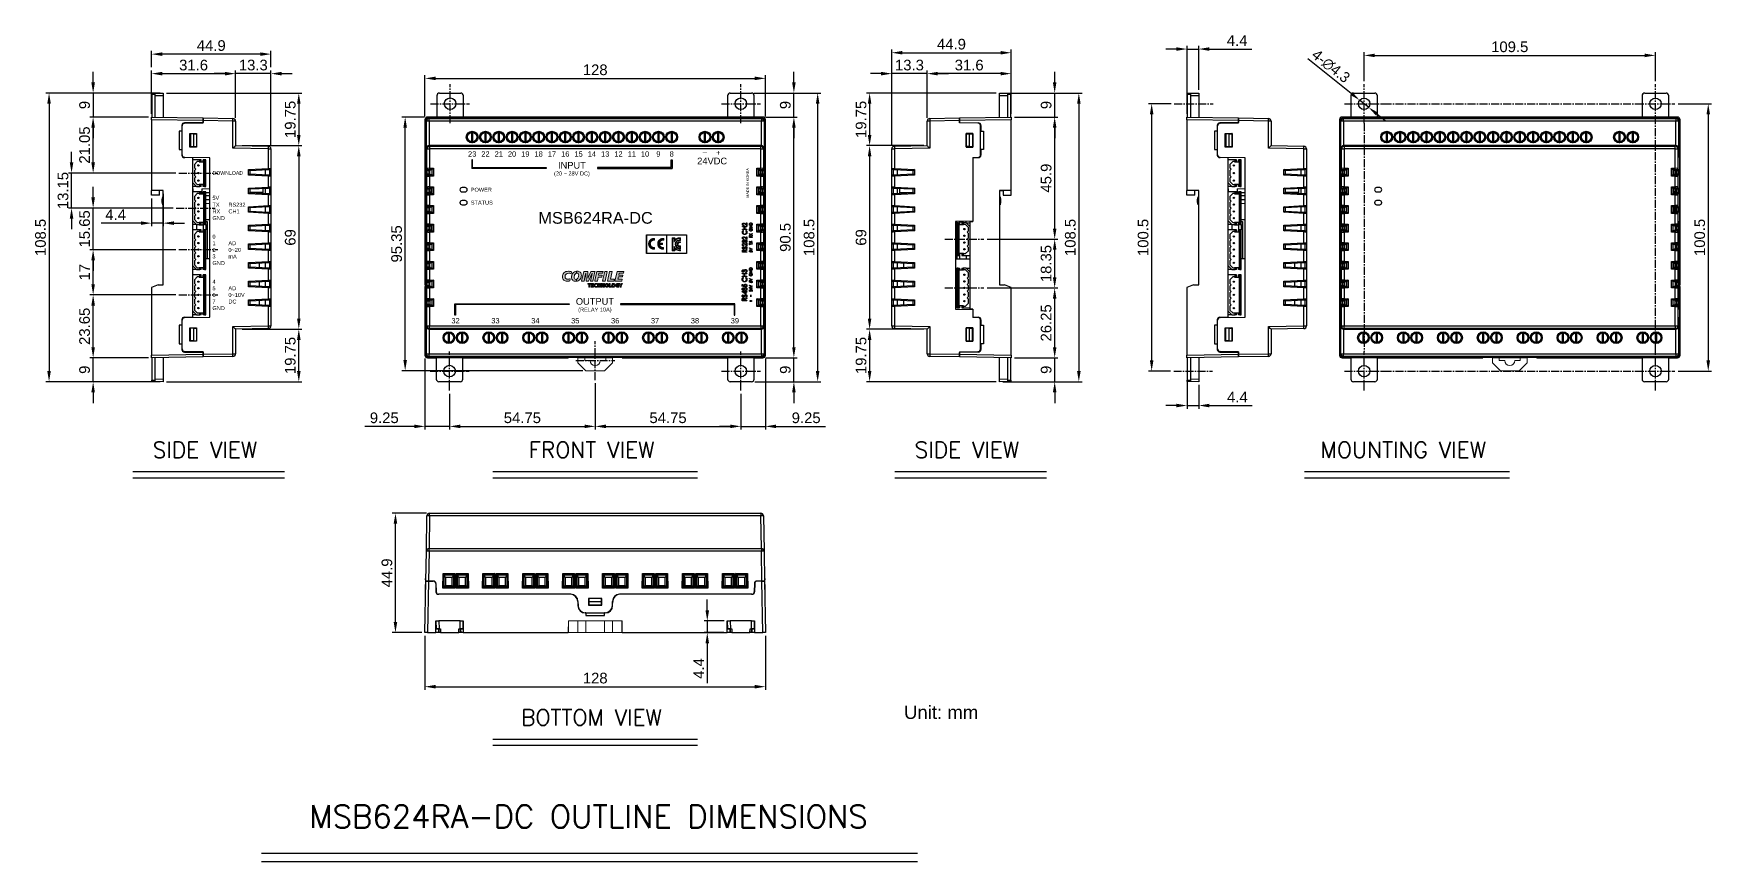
# Model space of a CAD drawing. Extents: x -197 to 433, y -280 to 31.
import ezdxf
from ezdxf.enums import TextEntityAlignment as Align

# ---------------------------------------------------------------- set-up
doc = ezdxf.new("R2010")
doc.units = 0
doc.header["$LTSCALE"] = 4
doc.header["$PDMODE"] = 2
doc.header["$PDSIZE"] = 3
doc.linetypes.add('CENTER2', pattern=[1.125, 0.75, -0.125, 0.125, -0.125])
doc.layers.get('0').update_dxf_attribs({"linetype": 'CONTINUOUS'})
doc.layers.get('DEFPOINTS').update_dxf_attribs({"linetype": 'CONTINUOUS'})
for name, color, linetype in [('1', 1, 'CENTER2'), ('3', 2, 'CONTINUOUS'), ('TEXT', 3, 'CONTINUOUS')]:
    doc.layers.add(name, color=color, linetype=linetype)
doc.styles.add('DIMENSION', font='arial.ttf')
doc.styles.get("Standard").update_dxf_attribs({"font": 'romans.shx', "bigfont": 'cadsg.shx'})
doc.styles.add('안보일때', font='arialbd.ttf', dxfattribs={"height": 8})
doc.dimstyles.get("Standard").update_dxf_attribs({"dimtxt": 0.18, "dimasz": 0.18, "dimexe": 0.18, "dimexo": 0.0625, "dimgap": 0.09, "dimtad": 0, "dimtih": 1, "dimtoh": 1, "dimdec": 4, "dimzin": 0, "dimdsep": 46, "dimtxsty": 'Standard', "dimcen": 0.09, "dimadec": 0, "dimazin": 0, "dimtfac": 1, "dimtdec": 4, "dimtofl": 0, "dimtmove": 0, "dimatfit": 3, "dimfxl": 1, "dimtolj": 1, "dimtzin": 0, "dimarcsym": 0})
doc.dimstyles.new('STANDARD$0', dxfattribs={"dimtxt": 2, "dimasz": 1.8, "dimexe": 1, "dimexo": 1, "dimgap": 1, "dimtad": 1, "dimzin": 13, "dimdsep": 46, "dimtxsty": 'Standard', "dimcen": 0.09, "dimadec": 0, "dimazin": 0, "dimtp": 0.3, "dimtfac": 1, "dimtix": 1, "dimtmove": 2, "dimatfit": 3, "dimfxl": 1, "dimtolj": 1, "dimtzin": 13, "dimarcsym": 0})

msp = doc.modelspace()

# ---------------------------------------------------------------- texts
at = {"style": '안보일때'}
for s, insert, char_height, width, attachment_point in [('{\\fArial|b0|i0|c0|p34;23}', (-32.558, -13.129), 2, 16.54503, 2), ('{\\fArial|b0|i0|c0|p34;22}', (-27.558, -13.129), 2, 16.54503, 2), ('{\\fArial|b0|i0|c0|p34;21}', (-22.558, -13.129), 2, 16.54503, 2), ('{\\fArial|b0|i0|c0|p34;20}', (-17.558, -13.129), 2, 16.54503, 2), ('{\\fArial|b0|i0|c0|p34;19}', (-12.558, -13.129), 2, 16.54503, 2), ('{\\fArial|b0|i0|c0|p34;18}', (-7.558, -13.129), 2, 16.54503, 2), ('{\\fArial|b0|i0|c0|p34;17}', (-2.558, -13.129), 2, 16.54503, 2), ('{\\fArial|b0|i0|c0|p34;INPUT}', (4.943, -19.656), 2.5, 36.89165, 8), ('{\\fArial|b0|i0|c0|p34;16}', (2.442, -13.129), 2, 16.54503, 2), ('{\\fArial|b0|i0|c0|p34;15}', (7.442, -13.129), 2, 16.54503, 2), ('{\\fArial|b0|i0|c0|p34;14}', (12.442, -13.129), 2, 16.54503, 2), ('{\\fArial|b0|i0|c0|p34;13}', (17.442, -13.129), 2, 16.54503, 2), ('{\\fArial|b0|i0|c0|p34;12}', (22.442, -13.129), 2, 16.54503, 2), ('{\\fArial|b0|i0|c0|p34;11}', (27.442, -13.129), 2, 16.54503, 2), ('{\\fArial|b0|i0|c0|p34;10}', (32.442, -13.129), 2, 16.54503, 2), ('{\\fArial|b0|i0|c0|p34;9}', (37.442, -13.129), 2, 16.54503, 2), ('{\\fArial|b0|i0|c0|p34;24VDC}', (57.651, -15.517), 2.5, 23.45752, 2), ('{\\fArial|b0|i0|c0|p34;_}', (54.96, -13.788), 2, 16.54503, 8), ('{\\fArial|b0|i0|c0|p34;+}', (59.96, -12.682), 2, 16.54503, 2), ('{\\fArial|b0|i0|c0|p34;(20 ~ 28V DC)}', (4.943, -22.656), 1.5, 36.89165, 8), ('{\\fArial|b0|i0|c0|p34;5V}', (-130.19, -30.621), 1.5, 16.54503, 4), ('{\\fArial|b0|i0|c0|p34;POWER}', (-33.072, -27.581), 1.5, 16.54503, 4), ('{\\fArial|b0|i0|c0|p34;TX}', (-130.19, -33.161), 1.5, 16.54503, 4), ('{\\fArial|b0|i0|c0|p34;GND}', (-130.19, -38.241), 1.5, 16.54503, 4), ('{\\fArial|b0|i0|c0|p34;RX}', (-130.19, -35.701), 1.5, 16.54503, 4), ('{\\fArial|b0|i0|c0|p34;STATUS}', (-33.072, -32.425), 1.5, 16.54503, 4), ('{\\fArial|b0|i0|c0|p34;MSB624RA-DC}', (13.821, -35.941), 4.4, 32.72306, 2), ('{\\fArial|b0|i0|c0|p34;0}', (-130.19, -45.209), 1.5, 16.54503, 4), ('{\\fArial|b0|i0|c0|p34;2}', (-130.19, -50.177), 1.5, 16.54503, 4), ('{\\fArial|b0|i0|c0|p34;1}', (-130.19, -47.693), 1.5, 16.54503, 4), ('\\A1;{\\fArial|b0|i0|c0|p34;AD\\P0~20\\PmA}', (-124.19, -50.177), 1.5, 11.84759, 4), ('{\\fArial|b0|i0|c0|p34;3}', (-130.19, -52.661), 1.5, 16.54503, 4), ('{\\fArial|b0|i0|c0|p34;GND}', (-130.19, -55.145), 1.5, 16.54503, 4), ('{\\fArial|b0|i0|c0|p34;4}', (-130.19, -62.15), 1.5, 16.54503, 4), ('{\\fArial|b0|i0|c0|p34;5}', (-130.19, -64.634), 1.5, 16.54503, 4), ('{\\fArial|b0|i0|c0|p34;6}', (-130.19, -67.118), 1.5, 16.54503, 4), ('{\\fArial|b0|i0|c0|p34;7}', (-130.19, -69.602), 1.5, 16.54503, 4), ('\\A1;{\\fArial|b0|i0|c0|p34;AD\\P0~10V\\PDC}', (-124.19, -67.118), 1.5, 16.65994, 4), ('{\\fArial|b0|i0|c0|p34;OUTPUT}', (13.582, -70.836), 2.5, 36.89165, 8), ('{\\fArial|b0|i0|c0|p34;GND}', (-130.19, -72.086), 1.5, 16.54503, 4), ('{\\fArial|b0|i0|c0|p34;(RELAY 10A)}', (13.582, -73.836), 1.5, 36.89165, 8), ('{\\fArial|b0|i0|c0|p34;32}', (-38.808, -77.836), 2, 9.81394, 8), ('{\\fArial|b0|i0|c0|p34;33}', (-23.808, -77.836), 2, 9.81394, 8), ('{\\fArial|b0|i0|c0|p34;34}', (-8.808, -77.836), 2, 9.81394, 8), ('{\\fArial|b0|i0|c0|p34;35}', (6.192, -77.836), 2, 9.81394, 8), ('{\\fArial|b0|i0|c0|p34;36}', (21.192, -77.836), 2, 9.81394, 8), ('{\\fArial|b0|i0|c0|p34;37}', (36.192, -77.836), 2, 9.81394, 8), ('{\\fArial|b0|i0|c0|p34;38}', (51.192, -77.836), 2, 9.81394, 8), ('{\\fArial|b0|i0|c0|p34;39}', (66.192, -77.836), 2, 9.81394, 8)]:
    msp.add_mtext(s, dxfattribs=dict(at, insert=insert, char_height=char_height, width=width, attachment_point=attachment_point))
at = {"insert": (42.442, -13.129), "char_height": 2, "attachment_point": 2, "style": '안보일때'}
msp.add_mtext_dynamic_manual_height_columns('{\\fArial|b0|i0|c0|p34;8}', width=16.54503, gutter_width=40, heights=[3.114], dxfattribs=at)
at = {"attachment_point": 4}
for s, insert, char_height, width in [('{\\fArial|b0|i0|c0|p34;DOWNLOAD}', (-130.19, -21.279), 1.4, 10.7095), ('{\\fArial|b0|i0|c0|p34;RS232 CH1}', (-124.174, -34.469), 1.5, 8.75598)]:
    msp.add_mtext(s, dxfattribs=dict(at, insert=insert, char_height=char_height, width=width))
at = {"insert": (70.453, -25.022), "char_height": 1, "width": 32.72306, "attachment_point": 2, "rotation": 90, "style": '안보일때'}
msp.add_mtext('{\\fArial|b0|i0|c0|p34;MADE IN KOREA}', dxfattribs=at)
at = {"layer": 'TEXT'}
for s, height, p in [('SIDE VIEW', 6, (-132.995, -125.344)), ('FRONT VIEW', 6, (12.318, -125.344)), ('SIDE VIEW', 6, (153.42, -125.344)), ('MOUNTING VIEW', 6, (317.463, -125.344)), ('BOTTOM VIEW', 6, (12.318, -225.941)), ('MSB624RA-DC OUTLINE DIMENSIONS', 8.5, (11.189, -263.164))]:
    msp.add_text(s, height=height, dxfattribs=at).set_placement(p, align=Align.MIDDLE_CENTER)
at = {"layer": 'TEXT', "style": 'DIMENSION'}
msp.add_text('Unit: mm', height=5, dxfattribs=at).set_placement((143.724, -224.009), align=Align.MIDDLE_CENTER)

# ---------------------------------------------------------------- blocks, each defined once
blk = doc.blocks.new('*D531')
at = {"layer": '3', "color": 2, "lineweight": -2, "transparency": 16777216}
for p, q in [((-153.09, 0.96), (-153.09, 17.27)), ((-149.09, 16.07), (-125.49, 16.07)), ((-121.49, -0.58), (-121.49, 17.27))]:
    blk.add_line(p, q, dxfattribs=at)
at = {"layer": '3', "color": 2, "transparency": 16777216}
for points in [[(-149.09, 16.74), (-149.09, 15.4), (-153.09, 16.07)], [(-125.49, 16.74), (-125.49, 15.4), (-121.49, 16.07)]]:
    blk.add_solid(points, dxfattribs=at)
at = {"layer": 'DEFPOINTS', "color": 0, "transparency": 16777216}
for p in [(-121.49, 16.07), (-153.09, -0.24), (-121.49, -1.78)]:
    blk.add_point(p, dxfattribs=at)
at = {"layer": '3', "color": 3, "transparency": 16777216, "insert": (-137.29, 19.27), "char_height": 4, "attachment_point": 5, "style": 'DIMENSION'}
blk.add_mtext('\\A1;31.6', dxfattribs=at)
blk = doc.blocks.new('*D532')
at = {"layer": '3', "color": 2, "lineweight": -2, "transparency": 16777216}
for p, q in [((-125.49, 16.07), (-129.49, 16.07)), ((-121.49, -0.58), (-121.49, 17.27)), ((-108.19, 16.07), (-121.49, 16.07)), ((-108.19, -11.01), (-108.19, 17.27)), ((-104.19, 16.07), (-100.19, 16.07))]:
    blk.add_line(p, q, dxfattribs=at)
at = {"layer": '3', "color": 2, "transparency": 16777216}
for points in [[(-125.49, 16.74), (-125.49, 15.4), (-121.49, 16.07)], [(-104.19, 16.74), (-104.19, 15.4), (-108.19, 16.07)]]:
    blk.add_solid(points, dxfattribs=at)
at = {"layer": 'DEFPOINTS', "color": 0, "transparency": 16777216}
for p in [(-121.49, 16.07), (-121.49, -1.78), (-108.19, -12.21)]:
    blk.add_point(p, dxfattribs=at)
at = {"layer": '3', "color": 3, "transparency": 16777216, "insert": (-114.84, 19.27), "char_height": 4, "attachment_point": 5, "style": 'DIMENSION'}
blk.add_mtext('\\A1;13.3', dxfattribs=at)
blk = doc.blocks.new('*D533')
at = {"layer": '3', "color": 2, "lineweight": -2, "transparency": 16777216}
for p, q in [((-153.09, 18.47), (-153.09, 24.61)), ((-112.19, 23.41), (-149.09, 23.41)), ((-108.19, 18.47), (-108.19, 24.61))]:
    blk.add_line(p, q, dxfattribs=at)
at = {"layer": '3', "color": 2, "transparency": 16777216}
for points in [[(-149.09, 24.07), (-149.09, 22.74), (-153.09, 23.41)], [(-112.19, 24.07), (-112.19, 22.74), (-108.19, 23.41)]]:
    blk.add_solid(points, dxfattribs=at)
at = {"layer": 'DEFPOINTS', "color": 0, "transparency": 16777216}
for p in [(-153.09, 23.41), (-153.09, 17.27), (-108.19, 17.27)]:
    blk.add_point(p, dxfattribs=at)
at = {"layer": '3', "color": 3, "transparency": 16777216, "insert": (-130.64, 26.61), "char_height": 4, "attachment_point": 5, "style": 'DIMENSION'}
blk.add_mtext('\\A1;44.9', dxfattribs=at)
blk = doc.blocks.new('*D534')
at = {"layer": '3', "color": 2, "lineweight": -2, "transparency": 16777216}
for p, q in [((-149.89, 8.76), (-192.81, 8.76)), ((-191.61, 4.76), (-191.61, -95.75)), ((-149.89, -99.75), (-192.81, -99.75))]:
    blk.add_line(p, q, dxfattribs=at)
at = {"layer": '3', "color": 2, "transparency": 16777216}
for points in [[(-192.28, 4.76), (-190.94, 4.76), (-191.61, 8.76)], [(-192.28, -95.75), (-190.94, -95.75), (-191.61, -99.75)]]:
    blk.add_solid(points, dxfattribs=at)
at = {"layer": 'DEFPOINTS', "color": 0, "transparency": 16777216}
for p in [(-148.69, 8.76), (-191.61, -99.75), (-148.69, -99.75)]:
    blk.add_point(p, dxfattribs=at)
at = {"layer": '3', "color": 3, "transparency": 16777216, "insert": (-194.81, -45.5), "char_height": 4, "attachment_point": 5, "rotation": 90, "style": 'DIMENSION'}
blk.add_mtext('\\A1;108.5', dxfattribs=at)
blk = doc.blocks.new('*D535')
at = {"layer": '3', "color": 2, "lineweight": -2, "transparency": 16777216}
for p, q in [((-118.99, -11), (-96.53, -11)), ((-97.73, -15), (-97.73, -76)), ((-118.99, -80), (-96.53, -80))]:
    blk.add_line(p, q, dxfattribs=at)
at = {"layer": '3', "color": 2, "transparency": 16777216}
for points in [[(-98.4, -15), (-97.06, -15), (-97.73, -11)], [(-98.4, -76), (-97.06, -76), (-97.73, -80)]]:
    blk.add_solid(points, dxfattribs=at)
at = {"layer": 'DEFPOINTS', "color": 0, "transparency": 16777216}
for p in [(-120.19, -11), (-120.19, -80), (-97.73, -80)]:
    blk.add_point(p, dxfattribs=at)
at = {"layer": '3', "color": 3, "transparency": 16777216, "insert": (-100.93, -45.5), "char_height": 4, "attachment_point": 5, "rotation": 90, "style": 'DIMENSION'}
blk.add_mtext('\\A1;69', dxfattribs=at)
blk = doc.blocks.new('*D536')
at = {"layer": '3', "color": 2, "lineweight": -2, "transparency": 16777216}
for p, q in [((-147.49, 8.76), (-96.53, 8.76)), ((-97.73, 4.76), (-97.73, -7)), ((-118.99, -11), (-96.53, -11))]:
    blk.add_line(p, q, dxfattribs=at)
at = {"layer": '3', "color": 2, "transparency": 16777216}
for points in [[(-98.4, 4.76), (-97.06, 4.76), (-97.73, 8.76)], [(-98.4, -7), (-97.06, -7), (-97.73, -11)]]:
    blk.add_solid(points, dxfattribs=at)
at = {"layer": 'DEFPOINTS', "color": 0, "transparency": 16777216}
for p in [(-148.69, 8.76), (-120.19, -11), (-97.73, -11)]:
    blk.add_point(p, dxfattribs=at)
at = {"layer": '3', "color": 3, "transparency": 16777216, "insert": (-100.93, -1.12), "char_height": 4, "attachment_point": 5, "rotation": 90, "style": 'DIMENSION'}
blk.add_mtext('\\A1;19.75', dxfattribs=at)
blk = doc.blocks.new('*D537')
at = {"layer": '3', "color": 2, "lineweight": -2, "transparency": 16777216}
for p, q in [((-118.99, -80), (-96.53, -80)), ((-97.73, -95.75), (-97.73, -84)), ((-147.49, -99.75), (-96.53, -99.75))]:
    blk.add_line(p, q, dxfattribs=at)
at = {"layer": '3', "color": 2, "transparency": 16777216}
for points in [[(-98.4, -84), (-97.06, -84), (-97.73, -80)], [(-98.4, -95.75), (-97.06, -95.75), (-97.73, -99.75)]]:
    blk.add_solid(points, dxfattribs=at)
at = {"layer": 'DEFPOINTS', "color": 0, "transparency": 16777216}
for p in [(-120.19, -80), (-97.73, -80), (-148.69, -99.75)]:
    blk.add_point(p, dxfattribs=at)
at = {"layer": '3', "color": 3, "transparency": 16777216, "insert": (-100.93, -89.87), "char_height": 4, "attachment_point": 5, "rotation": 90, "style": 'DIMENSION'}
blk.add_mtext('\\A1;19.75', dxfattribs=at)
blk = doc.blocks.new('*D530')
at = {"color": 2, "lineweight": -2, "transparency": 16777216}
for p, q in [((-153.09, -30.82), (-153.09, -41.32)), ((-148.69, -29.1), (-148.69, -41.32)), ((-157.09, -40.12), (-172.06, -40.12)), ((-148.69, -40.12), (-153.09, -40.12)), ((-144.69, -40.12), (-140.69, -40.12))]:
    blk.add_line(p, q, dxfattribs=at)
at = {"color": 2, "transparency": 16777216}
for points in [[(-157.09, -39.46), (-157.09, -40.79), (-153.09, -40.12)], [(-144.69, -39.46), (-144.69, -40.79), (-148.69, -40.12)]]:
    blk.add_solid(points, dxfattribs=at)
at = {"layer": 'DEFPOINTS', "color": 0, "transparency": 16777216}
for p in [(-153.09, -29.62), (-148.69, -27.9), (-148.69, -40.12)]:
    blk.add_point(p, dxfattribs=at)
at = {"color": 3, "transparency": 16777216, "insert": (-166.58, -36.92), "char_height": 4, "attachment_point": 5, "style": 'DIMENSION'}
blk.add_mtext('\\A1;4.4', dxfattribs=at)
blk = doc.blocks.new('*D538')
at = {"color": 2, "lineweight": -2, "transparency": 16777216}
for p, q in [((77.89, -0.24), (89.57, -0.24)), ((88.37, -86.75), (88.37, -4.24)), ((77.89, -90.75), (89.57, -90.75))]:
    blk.add_line(p, q, dxfattribs=at)
at = {"color": 2, "transparency": 16777216}
for points in [[(87.71, -4.24), (89.04, -4.24), (88.37, -0.24)], [(87.71, -86.75), (89.04, -86.75), (88.37, -90.75)]]:
    blk.add_solid(points, dxfattribs=at)
at = {"layer": 'DEFPOINTS', "color": 0, "transparency": 16777216}
for p in [(76.69, -0.24), (88.37, -0.24), (76.69, -90.75)]:
    blk.add_point(p, dxfattribs=at)
at = {"color": 3, "transparency": 16777216, "insert": (85.17, -45.5), "char_height": 4, "attachment_point": 5, "rotation": 90, "style": 'DIMENSION'}
blk.add_mtext('\\A1;90.5', dxfattribs=at)
blk = doc.blocks.new('*D539')
at = {"color": 2, "lineweight": -2, "transparency": 16777216}
for p, q in [((73.64, 8.76), (98.51, 8.76)), ((97.31, 4.76), (97.31, -95.75)), ((73.64, -99.75), (98.51, -99.75))]:
    blk.add_line(p, q, dxfattribs=at)
at = {"color": 2, "transparency": 16777216}
for points in [[(96.64, 4.76), (97.98, 4.76), (97.31, 8.76)], [(96.64, -95.75), (97.98, -95.75), (97.31, -99.75)]]:
    blk.add_solid(points, dxfattribs=at)
at = {"layer": 'DEFPOINTS', "color": 0, "transparency": 16777216}
for p in [(72.44, 8.76), (72.44, -99.75), (97.31, -99.75)]:
    blk.add_point(p, dxfattribs=at)
at = {"color": 3, "transparency": 16777216, "insert": (94.11, -45.5), "char_height": 4, "attachment_point": 5, "rotation": 90, "style": 'DIMENSION'}
blk.add_mtext('\\A1;108.5', dxfattribs=at)
blk = doc.blocks.new('*D540')
at = {"layer": '3', "color": 2, "lineweight": -2, "transparency": 16777216}
for p, q in [((-144.01, -67.1), (-176.24, -67.1)), ((-175.04, -86.75), (-175.04, -71.1)), ((-154.29, -90.75), (-176.24, -90.75))]:
    blk.add_line(p, q, dxfattribs=at)
at = {"layer": '3', "color": 2, "transparency": 16777216}
for points in [[(-175.71, -71.1), (-174.37, -71.1), (-175.04, -67.1)], [(-175.71, -86.75), (-174.37, -86.75), (-175.04, -90.75)]]:
    blk.add_solid(points, dxfattribs=at)
at = {"layer": 'DEFPOINTS', "color": 0, "transparency": 16777216}
for p in [(-175.04, -67.1), (-142.81, -67.1), (-153.09, -90.75)]:
    blk.add_point(p, dxfattribs=at)
at = {"layer": '3', "color": 3, "transparency": 16777216, "insert": (-178.24, -78.92), "char_height": 4, "attachment_point": 5, "rotation": 90, "style": 'DIMENSION'}
blk.add_mtext('\\A1;23.65', dxfattribs=at)
blk = doc.blocks.new('*D541')
at = {"layer": '3', "color": 2, "lineweight": -2, "transparency": 16777216}
for p, q in [((-144.01, -50.1), (-176.24, -50.1)), ((-175.04, -63.1), (-175.04, -54.1)), ((-144.01, -67.1), (-176.24, -67.1))]:
    blk.add_line(p, q, dxfattribs=at)
at = {"layer": '3', "color": 2, "transparency": 16777216}
for points in [[(-175.71, -54.1), (-174.37, -54.1), (-175.04, -50.1)], [(-175.71, -63.1), (-174.37, -63.1), (-175.04, -67.1)]]:
    blk.add_solid(points, dxfattribs=at)
at = {"layer": 'DEFPOINTS', "color": 0, "transparency": 16777216}
for p in [(-175.04, -50.1), (-142.81, -50.1), (-142.81, -67.1)]:
    blk.add_point(p, dxfattribs=at)
at = {"layer": '3', "color": 3, "transparency": 16777216, "insert": (-178.24, -58.6), "char_height": 4, "attachment_point": 5, "rotation": 90, "style": 'DIMENSION'}
blk.add_mtext('\\A1;17', dxfattribs=at)
blk = doc.blocks.new('*D542')
at = {"layer": '3', "color": 2, "lineweight": -2, "transparency": 16777216}
for p, q in [((-175.04, -30.45), (-175.04, -26.45)), ((-145.01, -34.45), (-176.24, -34.45)), ((-175.04, -50.1), (-175.04, -34.45)), ((-144.01, -50.1), (-176.24, -50.1)), ((-175.04, -54.1), (-175.04, -58.1))]:
    blk.add_line(p, q, dxfattribs=at)
at = {"layer": '3', "color": 2, "transparency": 16777216}
for points in [[(-175.71, -30.45), (-174.37, -30.45), (-175.04, -34.45)], [(-175.71, -54.1), (-174.37, -54.1), (-175.04, -50.1)]]:
    blk.add_solid(points, dxfattribs=at)
at = {"layer": 'DEFPOINTS', "color": 0, "transparency": 16777216}
for p in [(-175.04, -34.45), (-143.81, -34.45), (-142.81, -50.1)]:
    blk.add_point(p, dxfattribs=at)
at = {"layer": '3', "color": 3, "transparency": 16777216, "insert": (-178.24, -42.27), "char_height": 4, "attachment_point": 5, "rotation": 90, "style": 'DIMENSION'}
blk.add_mtext('\\A1;15.65', dxfattribs=at)
blk = doc.blocks.new('*D543')
at = {"layer": '3', "color": 2, "lineweight": -2, "transparency": 16777216}
for p, q in [((-183.15, -17.3), (-183.15, -13.3)), ((-144.01, -21.3), (-184.35, -21.3)), ((-183.15, -34.45), (-183.15, -21.3)), ((-145.01, -34.45), (-184.35, -34.45)), ((-183.15, -38.45), (-183.15, -42.45))]:
    blk.add_line(p, q, dxfattribs=at)
at = {"layer": '3', "color": 2, "transparency": 16777216}
for points in [[(-183.82, -17.3), (-182.49, -17.3), (-183.15, -21.3)], [(-183.82, -38.45), (-182.49, -38.45), (-183.15, -34.45)]]:
    blk.add_solid(points, dxfattribs=at)
at = {"layer": 'DEFPOINTS', "color": 0, "transparency": 16777216}
for p in [(-183.15, -21.3), (-142.81, -21.3), (-143.81, -34.45)]:
    blk.add_point(p, dxfattribs=at)
at = {"layer": '3', "color": 3, "transparency": 16777216, "insert": (-186.35, -27.87), "char_height": 4, "attachment_point": 5, "rotation": 90, "style": 'DIMENSION'}
blk.add_mtext('\\A1;13.15', dxfattribs=at)
blk = doc.blocks.new('*D544')
at = {"layer": '3', "color": 2, "lineweight": -2, "transparency": 16777216}
for p, q in [((-154.19, -0.25), (-176.24, -0.25)), ((-175.04, -17.3), (-175.04, -4.25)), ((-144.01, -21.3), (-176.24, -21.3))]:
    blk.add_line(p, q, dxfattribs=at)
at = {"layer": '3', "color": 2, "transparency": 16777216}
for points in [[(-175.71, -4.25), (-174.37, -4.25), (-175.04, -0.25)], [(-175.71, -17.3), (-174.37, -17.3), (-175.04, -21.3)]]:
    blk.add_solid(points, dxfattribs=at)
at = {"layer": 'DEFPOINTS', "color": 0, "transparency": 16777216}
for p in [(-175.04, -0.25), (-152.99, -0.25), (-142.81, -21.3)]:
    blk.add_point(p, dxfattribs=at)
at = {"layer": '3', "color": 3, "transparency": 16777216, "insert": (-178.24, -10.77), "char_height": 4, "attachment_point": 5, "rotation": 90, "style": 'DIMENSION'}
blk.add_mtext('\\A1;21.05', dxfattribs=at)
blk = doc.blocks.new('*D545')
at = {"layer": '3', "color": 2, "lineweight": -2, "transparency": 16777216}
for p, q in [((-175.04, -86.75), (-175.04, -82.75)), ((-154.29, -90.75), (-176.24, -90.75)), ((-175.04, -99.75), (-175.04, -90.75)), ((-149.89, -99.75), (-176.24, -99.75)), ((-175.04, -103.75), (-175.04, -107.75))]:
    blk.add_line(p, q, dxfattribs=at)
at = {"layer": '3', "color": 2, "transparency": 16777216}
for points in [[(-175.71, -86.75), (-174.37, -86.75), (-175.04, -90.75)], [(-175.71, -103.75), (-174.37, -103.75), (-175.04, -99.75)]]:
    blk.add_solid(points, dxfattribs=at)
at = {"layer": 'DEFPOINTS', "color": 0, "transparency": 16777216}
for p in [(-175.04, -90.75), (-153.09, -90.75), (-148.69, -99.75)]:
    blk.add_point(p, dxfattribs=at)
at = {"layer": '3', "color": 3, "transparency": 16777216, "insert": (-178.24, -95.25), "char_height": 4, "attachment_point": 5, "rotation": 90, "style": 'DIMENSION'}
blk.add_mtext('\\A1;9', dxfattribs=at)
blk = doc.blocks.new('*D546')
at = {"layer": '3', "color": 2, "lineweight": -2, "transparency": 16777216}
for p, q in [((-175.04, 12.76), (-175.04, 16.76)), ((-149.89, 8.76), (-176.24, 8.76)), ((-175.04, 8.76), (-175.04, -0.24)), ((-154.29, -0.24), (-176.24, -0.24)), ((-175.04, -4.24), (-175.04, -8.24))]:
    blk.add_line(p, q, dxfattribs=at)
at = {"layer": '3', "color": 2, "transparency": 16777216}
for points in [[(-175.71, 12.76), (-174.37, 12.76), (-175.04, 8.76)], [(-175.71, -4.24), (-174.37, -4.24), (-175.04, -0.24)]]:
    blk.add_solid(points, dxfattribs=at)
at = {"layer": 'DEFPOINTS', "color": 0, "transparency": 16777216}
for p in [(-148.69, 8.76), (-175.04, -0.24), (-153.09, -0.24)]:
    blk.add_point(p, dxfattribs=at)
at = {"layer": '3', "color": 3, "transparency": 16777216, "insert": (-178.24, 4.26), "char_height": 4, "attachment_point": 5, "rotation": 90, "style": 'DIMENSION'}
blk.add_mtext('\\A1;9', dxfattribs=at)
blk = doc.blocks.new('block 184')
h = blk.add_hatch(color=7)
h.dxf.hatch_style = 2
h.paths.add_polyline_path([(150.28, 123.05), (150.28, 123.58), (150.96, 126.66), (151.91, 126.66), (151.14, 123.05)])
h.paths.add_polyline_path([(150.28, 126.13), (150.4, 126.66), (150.28, 126.66)])
h.paths.add_polyline_path([(152.74, 126.66), (153.71, 126.66), (153.09, 123.76), (154.59, 123.76), (154.43, 123.05), (151.98, 123.05)])
h.paths.add_polyline_path([(155.59, 126.66), (158.11, 126.66), (157.98, 125.99), (156.4, 125.99), (156.24, 125.27), (157.72, 125.27), (157.61, 124.62), (156.1, 124.62), (155.91, 123.72), (157.56, 123.72), (157.42, 123.05), (154.8, 123.05)])
h.paths.add_polyline_path([(150.28, 126.66), (150.28, 126.13), (150.26, 125.99), (148.8, 125.99), (148.64, 125.2), (150.03, 125.2), (149.89, 124.53), (148.5, 124.53), (148.2, 123.05), (147.27, 123.05), (147.27, 123.25), (147.99, 126.66)])
h.paths.add_polyline_path([(150.28, 123.58), (150.17, 123.05), (150.28, 123.05)])
h.paths.add_polyline_path([(147.27, 126.45), (147.32, 126.66), (147.27, 126.66)])
edge = h.paths.add_edge_path()
edge.add_spline(control_points=[(147.27, 126.66), (147.27, 126.66), (147.27, 126.45), (147.27, 126.45), (147.27, 126.45), (146.53, 123.05), (146.53, 123.05), (146.53, 123.05), (145.65, 123.05), (145.65, 123.05), (145.65, 123.05), (146.09, 125.22), (146.09, 125.22), (146.11, 125.34), (146.14, 125.48), (146.18, 125.59), (146.21, 125.73), (146.25, 125.87), (146.3, 126.03), (146.3, 126.03), (146.25, 126.03), (146.25, 126.03), (146.25, 126.03), (144.86, 123.05), (144.86, 123.05), (144.86, 123.05), (143.96, 123.05), (143.96, 123.05), (143.96, 123.05), (143.85, 126.03), (143.85, 126.03), (143.85, 126.03), (143.8, 126.03), (143.8, 126.03), (143.75, 125.8), (143.73, 125.59), (143.71, 125.46), (143.66, 125.29), (143.66, 125.2), (143.64, 125.15), (143.64, 125.15), (143.2, 123.05), (143.2, 123.05), (143.2, 123.05), (142.29, 123.05), (142.29, 123.05), (142.29, 123.05), (143.08, 126.66), (143.08, 126.66), (143.08, 126.66), (144.56, 126.66), (144.56, 126.66), (144.56, 126.66), (144.66, 124.83), (144.66, 124.83), (144.66, 124.78), (144.66, 124.74), (144.66, 124.69), (144.66, 124.64), (144.66, 124.6), (144.66, 124.53), (144.66, 124.48), (144.66, 124.41), (144.66, 124.34), (144.66, 124.27), (144.63, 124.18), (144.63, 124.09), (144.68, 124.2), (144.7, 124.32), (144.75, 124.44), (144.79, 124.55), (144.86, 124.69), (144.93, 124.83), (144.93, 124.83), (145.77, 126.66), (145.77, 126.66), (145.77, 126.66), (147.27, 126.66), (147.27, 126.66), (147.27, 126.66), (147.27, 126.66), (147.27, 126.66)], knot_values=[0, 0, 0, 0, 1, 1, 1, 2, 2, 2, 3, 3, 3, 4, 4, 4, 5, 5, 5, 6, 6, 6, 7, 7, 7, 8, 8, 8, 9, 9, 9, 10, 10, 10, 11, 11, 11, 12, 12, 12, 13, 13, 13, 14, 14, 14, 15, 15, 15, 16, 16, 16, 17, 17, 17, 18, 18, 18, 19, 19, 19, 20, 20, 20, 21, 21, 21, 22, 22, 22, 23, 23, 23, 24, 24, 24, 25, 25, 25, 26, 26, 26, 27, 27, 27, 27], degree=3, periodic=0)
h.paths.add_polyline_path([(147.27, 123.25), (147.23, 123.05), (147.27, 123.05)])
edge = h.paths.add_edge_path()
edge.add_spline(control_points=[(140.32, 122.98), (140.32, 122.98), (140.32, 123.69), (140.32, 123.69), (140.42, 123.72), (140.49, 123.74), (140.53, 123.79), (140.67, 123.88), (140.79, 124), (140.9, 124.18), (141, 124.32), (141.07, 124.48), (141.11, 124.67), (141.16, 124.88), (141.18, 125.06), (141.18, 125.25), (141.18, 125.25), (141.18, 125.25), (141.18, 125.25), (141.18, 125.5), (141.13, 125.71), (141.02, 125.85), (140.9, 125.99), (140.74, 126.06), (140.53, 126.06), (140.46, 126.06), (140.39, 126.06), (140.32, 126.03), (140.32, 126.03), (140.32, 126.73), (140.32, 126.73), (140.42, 126.73), (140.51, 126.73), (140.6, 126.73), (141.09, 126.73), (141.48, 126.59), (141.76, 126.33), (142.04, 126.06), (142.18, 125.66), (142.18, 125.2), (142.18, 124.92), (142.13, 124.67), (142.06, 124.41), (141.99, 124.18), (141.88, 123.95), (141.74, 123.76), (141.53, 123.51), (141.3, 123.3), (141.02, 123.16), (140.81, 123.07), (140.58, 123), (140.32, 122.98)], knot_values=[0, 0, 0, 0, 1, 1, 1, 2, 2, 2, 3, 3, 3, 4, 4, 4, 5, 5, 5, 6, 6, 6, 7, 7, 7, 8, 8, 8, 9, 9, 9, 10, 10, 10, 11, 11, 11, 12, 12, 12, 13, 13, 13, 14, 14, 14, 15, 15, 15, 16, 16, 16, 17, 17, 17, 17], degree=3, periodic=0)
h.paths.add_polyline_path([(138.54, 126.52), (138.52, 126.47), (138.52, 126.52)])
edge = h.paths.add_edge_path()
edge.add_spline(control_points=[(140.32, 126.73), (140.07, 126.71), (139.84, 126.64), (139.63, 126.52), (139.35, 126.38), (139.12, 126.17), (138.91, 125.9), (138.77, 125.71), (138.68, 125.5), (138.61, 125.27), (138.56, 125.13), (138.54, 124.99), (138.52, 124.83), (138.52, 124.83), (138.52, 124.25), (138.52, 124.25), (138.56, 123.88), (138.7, 123.6), (138.93, 123.37), (139.21, 123.09), (139.61, 122.95), (140.09, 122.95), (140.18, 122.95), (140.25, 122.95), (140.32, 122.98), (140.32, 122.98), (140.32, 123.69), (140.32, 123.69), (140.28, 123.67), (140.21, 123.67), (140.14, 123.67), (139.93, 123.67), (139.77, 123.74), (139.65, 123.88), (139.54, 124.04), (139.49, 124.23), (139.49, 124.48), (139.49, 124.67), (139.51, 124.85), (139.56, 125.06), (139.61, 125.25), (139.68, 125.41), (139.77, 125.55), (139.86, 125.73), (139.98, 125.85), (140.12, 125.94), (140.18, 125.99), (140.25, 126.01), (140.32, 126.03), (140.32, 126.03), (140.32, 126.73), (140.32, 126.73)], knot_values=[0, 0, 0, 0, 1, 1, 1, 2, 2, 2, 3, 3, 3, 4, 4, 4, 5, 5, 5, 6, 6, 6, 7, 7, 7, 8, 8, 8, 9, 9, 9, 10, 10, 10, 11, 11, 11, 12, 12, 12, 13, 13, 13, 14, 14, 14, 15, 15, 15, 16, 16, 16, 17, 17, 17, 17], degree=3, periodic=0)
edge = h.paths.add_edge_path()
edge.add_spline(control_points=[(138.52, 126.47), (138.52, 126.47), (138.31, 125.78), (138.31, 125.78), (138.17, 125.87), (138.03, 125.92), (137.89, 125.96), (137.75, 126.01), (137.61, 126.03), (137.45, 126.03), (137.01, 126.03), (136.66, 125.9), (136.43, 125.66), (136.18, 125.41), (136.06, 125.06), (136.06, 124.64), (136.06, 124.34), (136.15, 124.13), (136.34, 123.95), (136.53, 123.79), (136.78, 123.72), (137.08, 123.72), (137.22, 123.72), (137.36, 123.72), (137.52, 123.76), (137.66, 123.81), (137.8, 123.86), (137.94, 123.93), (137.94, 123.93), (137.87, 123.09), (137.87, 123.09), (137.68, 123.05), (137.52, 123.02), (137.36, 123), (137.17, 122.98), (137.03, 122.98), (136.87, 122.98), (136.29, 122.98), (135.85, 123.12), (135.55, 123.42), (135.23, 123.72), (135.07, 124.13), (135.07, 124.67), (135.07, 124.92), (135.11, 125.2), (135.2, 125.46), (135.32, 125.71), (135.46, 125.92), (135.62, 126.1), (135.83, 126.33), (136.08, 126.47), (136.34, 126.59), (136.62, 126.68), (136.94, 126.73), (137.31, 126.73), (137.5, 126.73), (137.71, 126.73), (137.91, 126.68), (138.1, 126.66), (138.31, 126.59), (138.52, 126.52), (138.52, 126.52), (138.52, 126.47), (138.52, 126.47), (138.52, 126.47), (138.52, 126.47), (138.52, 126.47)], knot_values=[0, 0, 0, 0, 1, 1, 1, 2, 2, 2, 3, 3, 3, 4, 4, 4, 5, 5, 5, 6, 6, 6, 7, 7, 7, 8, 8, 8, 9, 9, 9, 10, 10, 10, 11, 11, 11, 12, 12, 12, 13, 13, 13, 14, 14, 14, 15, 15, 15, 16, 16, 16, 17, 17, 17, 18, 18, 18, 19, 19, 19, 20, 20, 20, 21, 21, 21, 22, 22, 22, 22], degree=3, periodic=0)
edge = h.paths.add_edge_path()
edge.add_spline(control_points=[(138.52, 124.83), (138.52, 124.74), (138.49, 124.62), (138.49, 124.53), (138.49, 124.44), (138.52, 124.32), (138.52, 124.25), (138.52, 124.25), (138.52, 124.83), (138.52, 124.83)], knot_values=[0, 0, 0, 0, 1, 1, 1, 2, 2, 2, 3, 3, 3, 3], degree=3, periodic=0)
h = blk.add_hatch(color=7)
h.dxf.hatch_style = 2
edge = h.paths.add_edge_path()
edge.add_spline(control_points=[(154.22, 120.73), (154.22, 120.73), (154.22, 121.01), (154.22, 121.01), (154.22, 121.01), (154.22, 121.01), (154.22, 121.01), (154.32, 121.01), (154.38, 121.03), (154.43, 121.12), (154.5, 121.19), (154.52, 121.31), (154.52, 121.45), (154.52, 121.56), (154.5, 121.68), (154.43, 121.75), (154.38, 121.84), (154.32, 121.89), (154.22, 121.89), (154.22, 121.89), (154.22, 121.89), (154.22, 121.89), (154.22, 121.89), (154.22, 122.14), (154.22, 122.14), (154.22, 122.14), (154.22, 122.14), (154.22, 122.14), (154.43, 122.14), (154.59, 122.07), (154.71, 121.96), (154.82, 121.82), (154.87, 121.66), (154.87, 121.42), (154.87, 121.22), (154.82, 121.05), (154.71, 120.92), (154.59, 120.8), (154.43, 120.73), (154.22, 120.73), (154.22, 120.73), (154.22, 120.73), (154.22, 120.73), (154.22, 120.73), (154.22, 120.73), (154.22, 120.73)], knot_values=[0, 0, 0, 0, 1, 1, 1, 2, 2, 2, 3, 3, 3, 4, 4, 4, 5, 5, 5, 6, 6, 6, 7, 7, 7, 8, 8, 8, 9, 9, 9, 10, 10, 10, 11, 11, 11, 12, 12, 12, 13, 13, 13, 14, 14, 14, 15, 15, 15, 15], degree=3, periodic=0)
edge = h.paths.add_edge_path()
edge.add_spline(control_points=[(156.26, 122.07), (156.26, 122.07), (156.24, 121.79), (156.24, 121.79), (156.19, 121.82), (156.12, 121.84), (156.08, 121.86), (156.01, 121.89), (155.94, 121.89), (155.89, 121.89), (155.73, 121.89), (155.61, 121.84), (155.54, 121.77), (155.45, 121.68), (155.4, 121.59), (155.4, 121.42), (155.4, 121.31), (155.45, 121.19), (155.52, 121.12), (155.61, 121.03), (155.71, 120.98), (155.82, 120.98), (155.87, 120.98), (155.89, 121.01), (155.91, 121.01), (155.94, 121.01), (155.94, 121.01), (155.96, 121.01), (155.96, 121.01), (155.96, 121.29), (155.96, 121.29), (155.96, 121.29), (155.75, 121.29), (155.75, 121.29), (155.75, 121.29), (155.75, 121.54), (155.75, 121.54), (155.75, 121.54), (156.31, 121.54), (156.31, 121.54), (156.31, 121.54), (156.31, 120.8), (156.31, 120.8), (156.24, 120.78), (156.14, 120.75), (156.08, 120.75), (156.01, 120.75), (155.94, 120.73), (155.84, 120.73), (155.59, 120.73), (155.38, 120.8), (155.27, 120.92), (155.13, 121.03), (155.06, 121.19), (155.06, 121.42), (155.06, 121.66), (155.13, 121.82), (155.27, 121.96), (155.4, 122.07), (155.59, 122.14), (155.84, 122.14), (155.91, 122.14), (155.98, 122.14), (156.05, 122.12), (156.12, 122.12), (156.19, 122.1), (156.26, 122.07), (156.26, 122.07), (156.26, 122.07), (156.26, 122.07), (156.26, 122.07), (156.26, 122.07), (156.26, 122.07)], knot_values=[0, 0, 0, 0, 1, 1, 1, 2, 2, 2, 3, 3, 3, 4, 4, 4, 5, 5, 5, 6, 6, 6, 7, 7, 7, 8, 8, 8, 9, 9, 9, 10, 10, 10, 11, 11, 11, 12, 12, 12, 13, 13, 13, 14, 14, 14, 15, 15, 15, 16, 16, 16, 17, 17, 17, 18, 18, 18, 19, 19, 19, 20, 20, 20, 21, 21, 21, 22, 22, 22, 23, 23, 23, 24, 24, 24, 24], degree=3, periodic=0)
h.paths.add_polyline_path([(156.31, 122.1), (156.72, 122.1), (156.98, 121.54), (157.26, 122.1), (157.63, 122.1), (157.16, 121.26), (157.16, 120.78), (156.79, 120.78), (156.79, 121.26)])
edge = h.paths.add_edge_path()
edge.add_spline(control_points=[(154.22, 122.14), (154.22, 122.14), (154.22, 121.89), (154.22, 121.89), (154.13, 121.86), (154.06, 121.84), (153.99, 121.75), (153.94, 121.68), (153.92, 121.56), (153.92, 121.45), (153.92, 121.31), (153.94, 121.19), (153.99, 121.12), (154.06, 121.03), (154.13, 121.01), (154.22, 121.01), (154.22, 121.01), (154.22, 120.73), (154.22, 120.73), (154.01, 120.73), (153.85, 120.8), (153.74, 120.92), (153.62, 121.05), (153.55, 121.22), (153.55, 121.42), (153.55, 121.66), (153.62, 121.82), (153.74, 121.96), (153.85, 122.07), (154.01, 122.14), (154.22, 122.14), (154.22, 122.14), (154.22, 122.14), (154.22, 122.14)], knot_values=[0, 0, 0, 0, 1, 1, 1, 2, 2, 2, 3, 3, 3, 4, 4, 4, 5, 5, 5, 6, 6, 6, 7, 7, 7, 8, 8, 8, 9, 9, 9, 10, 10, 10, 11, 11, 11, 11], degree=3, periodic=0)
edge = h.paths.add_edge_path()
edge.add_spline(control_points=[(151.74, 120.73), (151.74, 120.73), (151.74, 121.01), (151.74, 121.01), (151.74, 121.01), (151.74, 121.01), (151.74, 121.01), (151.84, 121.01), (151.91, 121.03), (151.95, 121.12), (152.02, 121.19), (152.05, 121.31), (152.05, 121.45), (152.05, 121.56), (152.02, 121.68), (151.95, 121.75), (151.91, 121.84), (151.84, 121.89), (151.74, 121.89), (151.74, 121.89), (151.74, 121.89), (151.74, 121.89), (151.74, 121.89), (151.74, 122.14), (151.74, 122.14), (151.74, 122.14), (151.74, 122.14), (151.74, 122.14), (151.95, 122.14), (152.11, 122.07), (152.23, 121.96), (152.35, 121.82), (152.39, 121.66), (152.39, 121.42), (152.39, 121.22), (152.35, 121.05), (152.23, 120.92), (152.11, 120.8), (151.95, 120.73), (151.74, 120.73), (151.74, 120.73), (151.74, 120.73), (151.74, 120.73), (151.74, 120.73), (151.74, 120.73), (151.74, 120.73)], knot_values=[0, 0, 0, 0, 1, 1, 1, 2, 2, 2, 3, 3, 3, 4, 4, 4, 5, 5, 5, 6, 6, 6, 7, 7, 7, 8, 8, 8, 9, 9, 9, 10, 10, 10, 11, 11, 11, 12, 12, 12, 13, 13, 13, 14, 14, 14, 15, 15, 15, 15], degree=3, periodic=0)
h.paths.add_polyline_path([(152.6, 122.1), (152.97, 122.1), (152.97, 121.03), (153.5, 121.03), (153.5, 120.78), (152.6, 120.78)])
h.paths.add_polyline_path([(144.59, 122.1), (145.61, 122.1), (145.61, 121.84), (145.28, 121.84), (145.28, 120.78), (144.93, 120.78), (144.93, 121.84), (144.59, 121.84)])
edge = h.paths.add_edge_path()
edge.add_spline(control_points=[(151.74, 122.14), (151.74, 122.14), (151.74, 121.89), (151.74, 121.89), (151.65, 121.86), (151.58, 121.84), (151.51, 121.75), (151.47, 121.68), (151.44, 121.56), (151.44, 121.45), (151.44, 121.31), (151.47, 121.19), (151.51, 121.12), (151.58, 121.03), (151.65, 121.01), (151.74, 121.01), (151.74, 121.01), (151.74, 120.73), (151.74, 120.73), (151.54, 120.73), (151.37, 120.8), (151.26, 120.92), (151.14, 121.05), (151.07, 121.22), (151.07, 121.42), (151.07, 121.66), (151.14, 121.82), (151.26, 121.96), (151.37, 122.07), (151.54, 122.14), (151.74, 122.14), (151.74, 122.14), (151.74, 122.14), (151.74, 122.14)], knot_values=[0, 0, 0, 0, 1, 1, 1, 2, 2, 2, 3, 3, 3, 4, 4, 4, 5, 5, 5, 6, 6, 6, 7, 7, 7, 8, 8, 8, 9, 9, 9, 10, 10, 10, 11, 11, 11, 11], degree=3, periodic=0)
h.paths.add_polyline_path([(145.77, 122.1), (146.69, 122.1), (146.69, 121.84), (146.11, 121.84), (146.11, 121.59), (146.67, 121.59), (146.67, 121.33), (146.11, 121.33), (146.11, 121.03), (146.72, 121.03), (146.72, 120.78), (145.77, 120.78)])
edge = h.paths.add_edge_path()
edge.add_spline(control_points=[(148.04, 122.07), (148.04, 122.07), (148.01, 121.77), (148.01, 121.77), (147.97, 121.82), (147.92, 121.84), (147.85, 121.84), (147.81, 121.86), (147.76, 121.86), (147.69, 121.86), (147.55, 121.86), (147.46, 121.84), (147.37, 121.75), (147.3, 121.68), (147.25, 121.56), (147.25, 121.45), (147.25, 121.31), (147.3, 121.22), (147.37, 121.12), (147.46, 121.05), (147.57, 121.01), (147.69, 121.01), (147.76, 121.01), (147.81, 121.01), (147.85, 121.03), (147.92, 121.05), (147.97, 121.05), (148.01, 121.1), (148.01, 121.1), (148.04, 120.8), (148.04, 120.8), (147.99, 120.78), (147.92, 120.75), (147.85, 120.75), (147.78, 120.73), (147.74, 120.73), (147.67, 120.73), (147.41, 120.73), (147.23, 120.8), (147.09, 120.92), (146.95, 121.05), (146.9, 121.22), (146.9, 121.45), (146.9, 121.66), (146.95, 121.82), (147.09, 121.96), (147.23, 122.07), (147.41, 122.14), (147.64, 122.14), (147.71, 122.14), (147.78, 122.12), (147.85, 122.12), (147.92, 122.1), (147.99, 122.1), (148.04, 122.07), (148.04, 122.07), (148.04, 122.07), (148.04, 122.07), (148.04, 122.07), (148.04, 122.07), (148.04, 122.07)], knot_values=[0, 0, 0, 0, 1, 1, 1, 2, 2, 2, 3, 3, 3, 4, 4, 4, 5, 5, 5, 6, 6, 6, 7, 7, 7, 8, 8, 8, 9, 9, 9, 10, 10, 10, 11, 11, 11, 12, 12, 12, 13, 13, 13, 14, 14, 14, 15, 15, 15, 16, 16, 16, 17, 17, 17, 18, 18, 18, 19, 19, 19, 20, 20, 20, 20], degree=3, periodic=0)
h.paths.add_polyline_path([(148.25, 122.1), (148.62, 122.1), (148.62, 121.59), (149.03, 121.59), (149.03, 122.1), (149.38, 122.1), (149.38, 120.78), (149.03, 120.78), (149.03, 121.33), (148.62, 121.33), (148.62, 120.78), (148.25, 120.78)])
edge = h.paths.add_edge_path()
edge.add_spline(control_points=[(149.64, 122.1), (149.64, 122.1), (150.08, 122.1), (150.08, 122.1), (150.08, 122.1), (150.47, 121.31), (150.47, 121.31), (150.49, 121.29), (150.49, 121.24), (150.52, 121.19), (150.54, 121.15), (150.56, 121.08), (150.59, 121.01), (150.56, 121.08), (150.56, 121.15), (150.56, 121.19), (150.54, 121.24), (150.54, 121.31), (150.54, 121.35), (150.54, 121.35), (150.54, 122.1), (150.54, 122.1), (150.54, 122.1), (150.86, 122.1), (150.86, 122.1), (150.86, 122.1), (150.86, 120.78), (150.86, 120.78), (150.86, 120.78), (150.42, 120.78), (150.42, 120.78), (150.42, 120.78), (150.03, 121.59), (150.03, 121.59), (150.01, 121.63), (149.98, 121.68), (149.96, 121.72), (149.96, 121.77), (149.94, 121.82), (149.94, 121.86), (149.94, 121.79), (149.94, 121.72), (149.96, 121.66), (149.96, 121.59), (149.96, 121.52), (149.96, 121.47), (149.96, 121.47), (149.96, 120.78), (149.96, 120.78), (149.96, 120.78), (149.64, 120.78), (149.64, 120.78), (149.64, 120.78), (149.64, 122.1), (149.64, 122.1)], knot_values=[0, 0, 0, 0, 1, 1, 1, 2, 2, 2, 3, 3, 3, 4, 4, 4, 5, 5, 5, 6, 6, 6, 7, 7, 7, 8, 8, 8, 9, 9, 9, 10, 10, 10, 11, 11, 11, 12, 12, 12, 13, 13, 13, 14, 14, 14, 15, 15, 15, 16, 16, 16, 17, 17, 17, 18, 18, 18, 18], degree=3, periodic=0)
at = {"lineweight": 0}
for points in [[(138.54, 126.52), (138.52, 126.47), (138.52, 126.52), (138.54, 126.52), (138.54, 126.52)], [(150.28, 126.66), (150.28, 126.13), (150.26, 125.99), (148.8, 125.99), (148.64, 125.2), (150.03, 125.2), (149.89, 124.53), (148.5, 124.53), (148.2, 123.05), (147.27, 123.05), (147.27, 123.25), (147.99, 126.66), (150.28, 126.66), (150.28, 126.66)], [(147.27, 126.45), (147.32, 126.66), (147.27, 126.66), (147.27, 126.45)], [(150.28, 123.05), (150.28, 123.58), (150.96, 126.66), (151.91, 126.66), (151.14, 123.05), (150.28, 123.05), (150.28, 123.05)], [(150.28, 126.13), (150.4, 126.66), (150.28, 126.66), (150.28, 126.13), (150.28, 126.13)], [(152.74, 126.66), (153.71, 126.66), (153.09, 123.76), (154.59, 123.76), (154.43, 123.05), (151.98, 123.05), (152.74, 126.66), (152.74, 126.66)], [(155.59, 126.66), (158.11, 126.66), (157.98, 125.99), (156.4, 125.99), (156.24, 125.27), (157.72, 125.27), (157.61, 124.62), (156.1, 124.62), (155.91, 123.72), (157.56, 123.72), (157.42, 123.05), (154.8, 123.05), (155.59, 126.66)], [(144.59, 122.1), (145.61, 122.1), (145.61, 121.84), (145.28, 121.84), (145.28, 120.78), (144.93, 120.78), (144.93, 121.84), (144.59, 121.84), (144.59, 122.1), (144.59, 122.1)], [(145.77, 122.1), (146.69, 122.1), (146.69, 121.84), (146.11, 121.84), (146.11, 121.59), (146.67, 121.59), (146.67, 121.33), (146.11, 121.33), (146.11, 121.03), (146.72, 121.03), (146.72, 120.78), (145.77, 120.78), (145.77, 122.1), (145.77, 122.1)], [(147.27, 123.25), (147.23, 123.05), (147.27, 123.05), (147.27, 123.25), (147.27, 123.25)], [(148.25, 122.1), (148.62, 122.1), (148.62, 121.59), (149.03, 121.59), (149.03, 122.1), (149.38, 122.1), (149.38, 120.78), (149.03, 120.78), (149.03, 121.33), (148.62, 121.33), (148.62, 120.78), (148.25, 120.78), (148.25, 122.1), (148.25, 122.1)], [(150.28, 123.58), (150.17, 123.05), (150.28, 123.05), (150.28, 123.58), (150.28, 123.58)], [(152.6, 122.1), (152.97, 122.1), (152.97, 121.03), (153.5, 121.03), (153.5, 120.78), (152.6, 120.78), (152.6, 122.1)], [(156.31, 122.1), (156.72, 122.1), (156.98, 121.54), (157.26, 122.1), (157.63, 122.1), (157.16, 121.26), (157.16, 120.78), (156.79, 120.78), (156.79, 121.26), (156.31, 122.1)]]:
    blk.add_lwpolyline(points, dxfattribs=at)
for points, knots in [([(138.52, 126.47), (138.52, 126.47), (138.31, 125.78), (138.31, 125.78), (138.17, 125.87), (138.03, 125.92), (137.89, 125.96), (137.75, 126.01), (137.61, 126.03), (137.45, 126.03), (137.01, 126.03), (136.66, 125.9), (136.43, 125.66), (136.18, 125.41), (136.06, 125.06), (136.06, 124.64), (136.06, 124.34), (136.15, 124.13), (136.34, 123.95), (136.53, 123.79), (136.78, 123.72), (137.08, 123.72), (137.22, 123.72), (137.36, 123.72), (137.52, 123.76), (137.66, 123.81), (137.8, 123.86), (137.94, 123.93), (137.94, 123.93), (137.87, 123.09), (137.87, 123.09), (137.68, 123.05), (137.52, 123.02), (137.36, 123), (137.17, 122.98), (137.03, 122.98), (136.87, 122.98), (136.29, 122.98), (135.85, 123.12), (135.55, 123.42), (135.23, 123.72), (135.07, 124.13), (135.07, 124.67), (135.07, 124.92), (135.11, 125.2), (135.2, 125.46), (135.32, 125.71), (135.46, 125.92), (135.62, 126.1), (135.83, 126.33), (136.08, 126.47), (136.34, 126.59), (136.62, 126.68), (136.94, 126.73), (137.31, 126.73), (137.5, 126.73), (137.71, 126.73), (137.91, 126.68), (138.1, 126.66), (138.31, 126.59), (138.52, 126.52), (138.52, 126.52), (138.52, 126.47), (138.52, 126.47), (138.52, 126.47), (138.52, 126.47), (138.52, 126.47)], [0, 0, 0, 0, 1, 1, 1, 2, 2, 2, 3, 3, 3, 4, 4, 4, 5, 5, 5, 6, 6, 6, 7, 7, 7, 8, 8, 8, 9, 9, 9, 10, 10, 10, 11, 11, 11, 12, 12, 12, 13, 13, 13, 14, 14, 14, 15, 15, 15, 16, 16, 16, 17, 17, 17, 18, 18, 18, 19, 19, 19, 20, 20, 20, 21, 21, 21, 22, 22, 22, 22]), ([(140.32, 126.73), (140.07, 126.71), (139.84, 126.64), (139.63, 126.52), (139.35, 126.38), (139.12, 126.17), (138.91, 125.9), (138.77, 125.71), (138.68, 125.5), (138.61, 125.27), (138.56, 125.13), (138.54, 124.99), (138.52, 124.83), (138.52, 124.83), (138.52, 124.25), (138.52, 124.25), (138.56, 123.88), (138.7, 123.6), (138.93, 123.37), (139.21, 123.09), (139.61, 122.95), (140.09, 122.95), (140.18, 122.95), (140.25, 122.95), (140.32, 122.98), (140.32, 122.98), (140.32, 123.69), (140.32, 123.69), (140.28, 123.67), (140.21, 123.67), (140.14, 123.67), (139.93, 123.67), (139.77, 123.74), (139.65, 123.88), (139.54, 124.04), (139.49, 124.23), (139.49, 124.48), (139.49, 124.67), (139.51, 124.85), (139.56, 125.06), (139.61, 125.25), (139.68, 125.41), (139.77, 125.55), (139.86, 125.73), (139.98, 125.85), (140.12, 125.94), (140.18, 125.99), (140.25, 126.01), (140.32, 126.03), (140.32, 126.03), (140.32, 126.73), (140.32, 126.73)], [0, 0, 0, 0, 1, 1, 1, 2, 2, 2, 3, 3, 3, 4, 4, 4, 5, 5, 5, 6, 6, 6, 7, 7, 7, 8, 8, 8, 9, 9, 9, 10, 10, 10, 11, 11, 11, 12, 12, 12, 13, 13, 13, 14, 14, 14, 15, 15, 15, 16, 16, 16, 17, 17, 17, 17]), ([(140.32, 122.98), (140.32, 122.98), (140.32, 123.69), (140.32, 123.69), (140.42, 123.72), (140.49, 123.74), (140.53, 123.79), (140.67, 123.88), (140.79, 124), (140.9, 124.18), (141, 124.32), (141.07, 124.48), (141.11, 124.67), (141.16, 124.88), (141.18, 125.06), (141.18, 125.25), (141.18, 125.25), (141.18, 125.25), (141.18, 125.25), (141.18, 125.5), (141.13, 125.71), (141.02, 125.85), (140.9, 125.99), (140.74, 126.06), (140.53, 126.06), (140.46, 126.06), (140.39, 126.06), (140.32, 126.03), (140.32, 126.03), (140.32, 126.73), (140.32, 126.73), (140.42, 126.73), (140.51, 126.73), (140.6, 126.73), (141.09, 126.73), (141.48, 126.59), (141.76, 126.33), (142.04, 126.06), (142.18, 125.66), (142.18, 125.2), (142.18, 124.92), (142.13, 124.67), (142.06, 124.41), (141.99, 124.18), (141.88, 123.95), (141.74, 123.76), (141.53, 123.51), (141.3, 123.3), (141.02, 123.16), (140.81, 123.07), (140.58, 123), (140.32, 122.98)], [0, 0, 0, 0, 1, 1, 1, 2, 2, 2, 3, 3, 3, 4, 4, 4, 5, 5, 5, 6, 6, 6, 7, 7, 7, 8, 8, 8, 9, 9, 9, 10, 10, 10, 11, 11, 11, 12, 12, 12, 13, 13, 13, 14, 14, 14, 15, 15, 15, 16, 16, 16, 17, 17, 17, 17]), ([(147.27, 126.66), (147.27, 126.66), (147.27, 126.45), (147.27, 126.45), (147.27, 126.45), (146.53, 123.05), (146.53, 123.05), (146.53, 123.05), (145.65, 123.05), (145.65, 123.05), (145.65, 123.05), (146.09, 125.22), (146.09, 125.22), (146.11, 125.34), (146.14, 125.48), (146.18, 125.59), (146.21, 125.73), (146.25, 125.87), (146.3, 126.03), (146.3, 126.03), (146.25, 126.03), (146.25, 126.03), (146.25, 126.03), (144.86, 123.05), (144.86, 123.05), (144.86, 123.05), (143.96, 123.05), (143.96, 123.05), (143.96, 123.05), (143.85, 126.03), (143.85, 126.03), (143.85, 126.03), (143.8, 126.03), (143.8, 126.03), (143.75, 125.8), (143.73, 125.59), (143.71, 125.46), (143.66, 125.29), (143.66, 125.2), (143.64, 125.15), (143.64, 125.15), (143.2, 123.05), (143.2, 123.05), (143.2, 123.05), (142.29, 123.05), (142.29, 123.05), (142.29, 123.05), (143.08, 126.66), (143.08, 126.66), (143.08, 126.66), (144.56, 126.66), (144.56, 126.66), (144.56, 126.66), (144.66, 124.83), (144.66, 124.83), (144.66, 124.78), (144.66, 124.74), (144.66, 124.69), (144.66, 124.64), (144.66, 124.6), (144.66, 124.53), (144.66, 124.48), (144.66, 124.41), (144.66, 124.34), (144.66, 124.27), (144.63, 124.18), (144.63, 124.09), (144.68, 124.2), (144.7, 124.32), (144.75, 124.44), (144.79, 124.55), (144.86, 124.69), (144.93, 124.83), (144.93, 124.83), (145.77, 126.66), (145.77, 126.66), (145.77, 126.66), (147.27, 126.66), (147.27, 126.66), (147.27, 126.66), (147.27, 126.66), (147.27, 126.66)], [0, 0, 0, 0, 1, 1, 1, 2, 2, 2, 3, 3, 3, 4, 4, 4, 5, 5, 5, 6, 6, 6, 7, 7, 7, 8, 8, 8, 9, 9, 9, 10, 10, 10, 11, 11, 11, 12, 12, 12, 13, 13, 13, 14, 14, 14, 15, 15, 15, 16, 16, 16, 17, 17, 17, 18, 18, 18, 19, 19, 19, 20, 20, 20, 21, 21, 21, 22, 22, 22, 23, 23, 23, 24, 24, 24, 25, 25, 25, 26, 26, 26, 27, 27, 27, 27]), ([(138.52, 124.83), (138.52, 124.74), (138.49, 124.62), (138.49, 124.53), (138.49, 124.44), (138.52, 124.32), (138.52, 124.25), (138.52, 124.25), (138.52, 124.83), (138.52, 124.83)], [0, 0, 0, 0, 1, 1, 1, 2, 2, 2, 3, 3, 3, 3]), ([(148.04, 122.07), (148.04, 122.07), (148.01, 121.77), (148.01, 121.77), (147.97, 121.82), (147.92, 121.84), (147.85, 121.84), (147.81, 121.86), (147.76, 121.86), (147.69, 121.86), (147.55, 121.86), (147.46, 121.84), (147.37, 121.75), (147.3, 121.68), (147.25, 121.56), (147.25, 121.45), (147.25, 121.31), (147.3, 121.22), (147.37, 121.12), (147.46, 121.05), (147.57, 121.01), (147.69, 121.01), (147.76, 121.01), (147.81, 121.01), (147.85, 121.03), (147.92, 121.05), (147.97, 121.05), (148.01, 121.1), (148.01, 121.1), (148.04, 120.8), (148.04, 120.8), (147.99, 120.78), (147.92, 120.75), (147.85, 120.75), (147.78, 120.73), (147.74, 120.73), (147.67, 120.73), (147.41, 120.73), (147.23, 120.8), (147.09, 120.92), (146.95, 121.05), (146.9, 121.22), (146.9, 121.45), (146.9, 121.66), (146.95, 121.82), (147.09, 121.96), (147.23, 122.07), (147.41, 122.14), (147.64, 122.14), (147.71, 122.14), (147.78, 122.12), (147.85, 122.12), (147.92, 122.1), (147.99, 122.1), (148.04, 122.07), (148.04, 122.07), (148.04, 122.07), (148.04, 122.07), (148.04, 122.07), (148.04, 122.07), (148.04, 122.07)], [0, 0, 0, 0, 1, 1, 1, 2, 2, 2, 3, 3, 3, 4, 4, 4, 5, 5, 5, 6, 6, 6, 7, 7, 7, 8, 8, 8, 9, 9, 9, 10, 10, 10, 11, 11, 11, 12, 12, 12, 13, 13, 13, 14, 14, 14, 15, 15, 15, 16, 16, 16, 17, 17, 17, 18, 18, 18, 19, 19, 19, 20, 20, 20, 20]), ([(149.64, 122.1), (149.64, 122.1), (150.08, 122.1), (150.08, 122.1), (150.08, 122.1), (150.47, 121.31), (150.47, 121.31), (150.49, 121.29), (150.49, 121.24), (150.52, 121.19), (150.54, 121.15), (150.56, 121.08), (150.59, 121.01), (150.56, 121.08), (150.56, 121.15), (150.56, 121.19), (150.54, 121.24), (150.54, 121.31), (150.54, 121.35), (150.54, 121.35), (150.54, 122.1), (150.54, 122.1), (150.54, 122.1), (150.86, 122.1), (150.86, 122.1), (150.86, 122.1), (150.86, 120.78), (150.86, 120.78), (150.86, 120.78), (150.42, 120.78), (150.42, 120.78), (150.42, 120.78), (150.03, 121.59), (150.03, 121.59), (150.01, 121.63), (149.98, 121.68), (149.96, 121.72), (149.96, 121.77), (149.94, 121.82), (149.94, 121.86), (149.94, 121.79), (149.94, 121.72), (149.96, 121.66), (149.96, 121.59), (149.96, 121.52), (149.96, 121.47), (149.96, 121.47), (149.96, 120.78), (149.96, 120.78), (149.96, 120.78), (149.64, 120.78), (149.64, 120.78), (149.64, 120.78), (149.64, 122.1), (149.64, 122.1)], [0, 0, 0, 0, 1, 1, 1, 2, 2, 2, 3, 3, 3, 4, 4, 4, 5, 5, 5, 6, 6, 6, 7, 7, 7, 8, 8, 8, 9, 9, 9, 10, 10, 10, 11, 11, 11, 12, 12, 12, 13, 13, 13, 14, 14, 14, 15, 15, 15, 16, 16, 16, 17, 17, 17, 18, 18, 18, 18]), ([(151.74, 122.14), (151.74, 122.14), (151.74, 121.89), (151.74, 121.89), (151.65, 121.86), (151.58, 121.84), (151.51, 121.75), (151.47, 121.68), (151.44, 121.56), (151.44, 121.45), (151.44, 121.31), (151.47, 121.19), (151.51, 121.12), (151.58, 121.03), (151.65, 121.01), (151.74, 121.01), (151.74, 121.01), (151.74, 120.73), (151.74, 120.73), (151.54, 120.73), (151.37, 120.8), (151.26, 120.92), (151.14, 121.05), (151.07, 121.22), (151.07, 121.42), (151.07, 121.66), (151.14, 121.82), (151.26, 121.96), (151.37, 122.07), (151.54, 122.14), (151.74, 122.14), (151.74, 122.14), (151.74, 122.14), (151.74, 122.14)], [0, 0, 0, 0, 1, 1, 1, 2, 2, 2, 3, 3, 3, 4, 4, 4, 5, 5, 5, 6, 6, 6, 7, 7, 7, 8, 8, 8, 9, 9, 9, 10, 10, 10, 11, 11, 11, 11]), ([(151.74, 120.73), (151.74, 120.73), (151.74, 121.01), (151.74, 121.01), (151.74, 121.01), (151.74, 121.01), (151.74, 121.01), (151.84, 121.01), (151.91, 121.03), (151.95, 121.12), (152.02, 121.19), (152.05, 121.31), (152.05, 121.45), (152.05, 121.56), (152.02, 121.68), (151.95, 121.75), (151.91, 121.84), (151.84, 121.89), (151.74, 121.89), (151.74, 121.89), (151.74, 121.89), (151.74, 121.89), (151.74, 121.89), (151.74, 122.14), (151.74, 122.14), (151.74, 122.14), (151.74, 122.14), (151.74, 122.14), (151.95, 122.14), (152.11, 122.07), (152.23, 121.96), (152.35, 121.82), (152.39, 121.66), (152.39, 121.42), (152.39, 121.22), (152.35, 121.05), (152.23, 120.92), (152.11, 120.8), (151.95, 120.73), (151.74, 120.73), (151.74, 120.73), (151.74, 120.73), (151.74, 120.73), (151.74, 120.73), (151.74, 120.73), (151.74, 120.73)], [0, 0, 0, 0, 1, 1, 1, 2, 2, 2, 3, 3, 3, 4, 4, 4, 5, 5, 5, 6, 6, 6, 7, 7, 7, 8, 8, 8, 9, 9, 9, 10, 10, 10, 11, 11, 11, 12, 12, 12, 13, 13, 13, 14, 14, 14, 15, 15, 15, 15]), ([(154.22, 122.14), (154.22, 122.14), (154.22, 121.89), (154.22, 121.89), (154.13, 121.86), (154.06, 121.84), (153.99, 121.75), (153.94, 121.68), (153.92, 121.56), (153.92, 121.45), (153.92, 121.31), (153.94, 121.19), (153.99, 121.12), (154.06, 121.03), (154.13, 121.01), (154.22, 121.01), (154.22, 121.01), (154.22, 120.73), (154.22, 120.73), (154.01, 120.73), (153.85, 120.8), (153.74, 120.92), (153.62, 121.05), (153.55, 121.22), (153.55, 121.42), (153.55, 121.66), (153.62, 121.82), (153.74, 121.96), (153.85, 122.07), (154.01, 122.14), (154.22, 122.14), (154.22, 122.14), (154.22, 122.14), (154.22, 122.14)], [0, 0, 0, 0, 1, 1, 1, 2, 2, 2, 3, 3, 3, 4, 4, 4, 5, 5, 5, 6, 6, 6, 7, 7, 7, 8, 8, 8, 9, 9, 9, 10, 10, 10, 11, 11, 11, 11]), ([(154.22, 120.73), (154.22, 120.73), (154.22, 121.01), (154.22, 121.01), (154.22, 121.01), (154.22, 121.01), (154.22, 121.01), (154.32, 121.01), (154.38, 121.03), (154.43, 121.12), (154.5, 121.19), (154.52, 121.31), (154.52, 121.45), (154.52, 121.56), (154.5, 121.68), (154.43, 121.75), (154.38, 121.84), (154.32, 121.89), (154.22, 121.89), (154.22, 121.89), (154.22, 121.89), (154.22, 121.89), (154.22, 121.89), (154.22, 122.14), (154.22, 122.14), (154.22, 122.14), (154.22, 122.14), (154.22, 122.14), (154.43, 122.14), (154.59, 122.07), (154.71, 121.96), (154.82, 121.82), (154.87, 121.66), (154.87, 121.42), (154.87, 121.22), (154.82, 121.05), (154.71, 120.92), (154.59, 120.8), (154.43, 120.73), (154.22, 120.73), (154.22, 120.73), (154.22, 120.73), (154.22, 120.73), (154.22, 120.73), (154.22, 120.73), (154.22, 120.73)], [0, 0, 0, 0, 1, 1, 1, 2, 2, 2, 3, 3, 3, 4, 4, 4, 5, 5, 5, 6, 6, 6, 7, 7, 7, 8, 8, 8, 9, 9, 9, 10, 10, 10, 11, 11, 11, 12, 12, 12, 13, 13, 13, 14, 14, 14, 15, 15, 15, 15]), ([(156.26, 122.07), (156.26, 122.07), (156.24, 121.79), (156.24, 121.79), (156.19, 121.82), (156.12, 121.84), (156.08, 121.86), (156.01, 121.89), (155.94, 121.89), (155.89, 121.89), (155.73, 121.89), (155.61, 121.84), (155.54, 121.77), (155.45, 121.68), (155.4, 121.59), (155.4, 121.42), (155.4, 121.31), (155.45, 121.19), (155.52, 121.12), (155.61, 121.03), (155.71, 120.98), (155.82, 120.98), (155.87, 120.98), (155.89, 121.01), (155.91, 121.01), (155.94, 121.01), (155.94, 121.01), (155.96, 121.01), (155.96, 121.01), (155.96, 121.29), (155.96, 121.29), (155.96, 121.29), (155.75, 121.29), (155.75, 121.29), (155.75, 121.29), (155.75, 121.54), (155.75, 121.54), (155.75, 121.54), (156.31, 121.54), (156.31, 121.54), (156.31, 121.54), (156.31, 120.8), (156.31, 120.8), (156.24, 120.78), (156.14, 120.75), (156.08, 120.75), (156.01, 120.75), (155.94, 120.73), (155.84, 120.73), (155.59, 120.73), (155.38, 120.8), (155.27, 120.92), (155.13, 121.03), (155.06, 121.19), (155.06, 121.42), (155.06, 121.66), (155.13, 121.82), (155.27, 121.96), (155.4, 122.07), (155.59, 122.14), (155.84, 122.14), (155.91, 122.14), (155.98, 122.14), (156.05, 122.12), (156.12, 122.12), (156.19, 122.1), (156.26, 122.07), (156.26, 122.07), (156.26, 122.07), (156.26, 122.07), (156.26, 122.07), (156.26, 122.07), (156.26, 122.07)], [0, 0, 0, 0, 1, 1, 1, 2, 2, 2, 3, 3, 3, 4, 4, 4, 5, 5, 5, 6, 6, 6, 7, 7, 7, 8, 8, 8, 9, 9, 9, 10, 10, 10, 11, 11, 11, 12, 12, 12, 13, 13, 13, 14, 14, 14, 15, 15, 15, 16, 16, 16, 17, 17, 17, 18, 18, 18, 19, 19, 19, 20, 20, 20, 21, 21, 21, 22, 22, 22, 23, 23, 23, 24, 24, 24, 24])]:
    blk.add_open_spline(points, degree=3, knots=knots, dxfattribs=at)
blk = doc.blocks.new('*D547')
at = {"layer": '3', "color": 2, "lineweight": -2, "transparency": 16777216}
for p, q in [((88.37, -86.75), (88.37, -82.75)), ((77.89, -90.75), (89.57, -90.75)), ((88.37, -99.75), (88.37, -90.75)), ((73.64, -99.75), (89.57, -99.75)), ((88.37, -103.75), (88.37, -107.75))]:
    blk.add_line(p, q, dxfattribs=at)
at = {"layer": '3', "color": 2, "transparency": 16777216}
for points in [[(87.71, -86.75), (89.04, -86.75), (88.37, -90.75)], [(87.71, -103.75), (89.04, -103.75), (88.37, -99.75)]]:
    blk.add_solid(points, dxfattribs=at)
at = {"layer": 'DEFPOINTS', "color": 0, "transparency": 16777216}
for p in [(76.69, -90.75), (88.37, -90.75), (72.44, -99.75)]:
    blk.add_point(p, dxfattribs=at)
at = {"layer": '3', "color": 3, "transparency": 16777216, "insert": (85.17, -95.25), "char_height": 4, "attachment_point": 5, "rotation": 90, "style": 'DIMENSION'}
blk.add_mtext('\\A1;9', dxfattribs=at)
blk = doc.blocks.new('*D548')
at = {"layer": '3', "color": 2, "lineweight": -2, "transparency": 16777216}
for p, q in [((88.37, 12.76), (88.37, 16.76)), ((73.44, 8.76), (89.57, 8.76)), ((88.37, -0.24), (88.37, 8.76)), ((77.89, -0.24), (89.57, -0.24)), ((88.37, -4.24), (88.37, -8.24))]:
    blk.add_line(p, q, dxfattribs=at)
at = {"layer": '3', "color": 2, "transparency": 16777216}
for points in [[(87.71, 12.76), (89.04, 12.76), (88.37, 8.76)], [(87.71, -4.24), (89.04, -4.24), (88.37, -0.24)]]:
    blk.add_solid(points, dxfattribs=at)
at = {"layer": 'DEFPOINTS', "color": 0, "transparency": 16777216}
for p in [(72.24, 8.76), (88.37, 8.76), (76.69, -0.24)]:
    blk.add_point(p, dxfattribs=at)
at = {"layer": '3', "color": 3, "transparency": 16777216, "insert": (85.17, 4.26), "char_height": 4, "attachment_point": 5, "rotation": 90, "style": 'DIMENSION'}
blk.add_mtext('\\A1;9', dxfattribs=at)
blk = doc.blocks.new('*D549')
at = {"layer": '3', "color": 2, "lineweight": -2, "transparency": 16777216}
for p, q in [((-49.74, -149.16), (-62.6, -149.16)), ((-61.4, -190.06), (-61.4, -153.16)), ((-51.51, -194.06), (-62.6, -194.06))]:
    blk.add_line(p, q, dxfattribs=at)
at = {"layer": '3', "color": 2, "transparency": 16777216}
for points in [[(-62.07, -153.16), (-60.73, -153.16), (-61.4, -149.16)], [(-62.07, -190.06), (-60.73, -190.06), (-61.4, -194.06)]]:
    blk.add_solid(points, dxfattribs=at)
at = {"layer": 'DEFPOINTS', "color": 0, "transparency": 16777216}
for p in [(-61.4, -149.16), (-48.54, -149.16), (-50.31, -194.06)]:
    blk.add_point(p, dxfattribs=at)
at = {"layer": '3', "color": 3, "transparency": 16777216, "insert": (-64.6, -171.61), "char_height": 4, "attachment_point": 5, "rotation": 90, "style": 'DIMENSION'}
blk.add_mtext('\\A1;44.9', dxfattribs=at)
blk = doc.blocks.new('*D550')
at = {"layer": '3', "color": 2, "lineweight": -2, "transparency": 16777216}
for p, q in [((55.82, -185.66), (55.82, -181.66)), ((62.14, -189.66), (54.62, -189.66)), ((62.07, -194.06), (54.62, -194.06)), ((55.82, -189.66), (55.82, -194.06)), ((55.82, -198.06), (55.82, -213.03))]:
    blk.add_line(p, q, dxfattribs=at)
at = {"layer": '3', "color": 2, "transparency": 16777216}
for points in [[(55.15, -185.66), (56.48, -185.66), (55.82, -189.66)], [(55.15, -198.06), (56.48, -198.06), (55.82, -194.06)]]:
    blk.add_solid(points, dxfattribs=at)
at = {"layer": 'DEFPOINTS', "color": 0, "transparency": 16777216}
for p in [(55.82, -189.66), (63.27, -194.06), (63.34, -189.66)]:
    blk.add_point(p, dxfattribs=at)
at = {"layer": '3', "color": 3, "transparency": 16777216, "insert": (52.62, -207.54), "char_height": 4, "attachment_point": 5, "rotation": 90, "style": 'DIMENSION'}
blk.add_mtext('\\A1;4.4', dxfattribs=at)
blk = doc.blocks.new('*D551')
at = {"layer": '3', "color": 2, "lineweight": -2, "transparency": 16777216}
for p, q in [((-50.31, -195.26), (-50.31, -215.58)), ((77.69, -195.26), (77.69, -215.58)), ((-46.31, -214.38), (73.69, -214.38))]:
    blk.add_line(p, q, dxfattribs=at)
at = {"layer": '3', "color": 2, "transparency": 16777216}
for points in [[(-46.31, -213.72), (-46.31, -215.05), (-50.31, -214.38)], [(73.69, -213.72), (73.69, -215.05), (77.69, -214.38)]]:
    blk.add_solid(points, dxfattribs=at)
at = {"layer": 'DEFPOINTS', "color": 0, "transparency": 16777216}
for p in [(-50.31, -194.06), (77.69, -194.06), (77.69, -214.38)]:
    blk.add_point(p, dxfattribs=at)
at = {"layer": '3', "color": 3, "transparency": 16777216, "insert": (13.69, -211.18), "char_height": 4, "attachment_point": 5, "style": 'DIMENSION'}
blk.add_mtext('\\A1;128', dxfattribs=at)
blk = doc.blocks.new('*D552')
at = {"layer": '3', "color": 2, "lineweight": -2, "transparency": 16777216}
for p, q in [((13.69, -100.32), (13.69, -117.73)), ((-41.06, -104.27), (-41.06, -117.73)), ((-37.06, -116.53), (9.69, -116.53))]:
    blk.add_line(p, q, dxfattribs=at)
at = {"layer": '3', "color": 2, "transparency": 16777216}
for points in [[(-37.06, -115.86), (-37.06, -117.19), (-41.06, -116.53)], [(9.69, -115.86), (9.69, -117.19), (13.69, -116.53)]]:
    blk.add_solid(points, dxfattribs=at)
at = {"layer": 'DEFPOINTS', "color": 0, "transparency": 16777216}
for p in [(13.69, -99.12), (-41.06, -103.07), (13.69, -116.53)]:
    blk.add_point(p, dxfattribs=at)
at = {"layer": '3', "color": 3, "transparency": 16777216, "insert": (-13.68, -113.33), "char_height": 4, "attachment_point": 5, "style": 'DIMENSION'}
blk.add_mtext('\\A1;54.75', dxfattribs=at)
blk = doc.blocks.new('*D553')
at = {"layer": '3', "color": 2, "lineweight": -2, "transparency": 16777216}
for p, q in [((13.69, -100.32), (13.69, -117.73)), ((68.44, -104.27), (68.44, -117.73)), ((17.69, -116.53), (64.44, -116.53))]:
    blk.add_line(p, q, dxfattribs=at)
at = {"layer": '3', "color": 2, "transparency": 16777216}
for points in [[(17.69, -115.86), (17.69, -117.19), (13.69, -116.53)], [(64.44, -115.86), (64.44, -117.19), (68.44, -116.53)]]:
    blk.add_solid(points, dxfattribs=at)
at = {"layer": 'DEFPOINTS', "color": 0, "transparency": 16777216}
for p in [(13.69, -99.12), (68.44, -103.07), (68.44, -116.53)]:
    blk.add_point(p, dxfattribs=at)
at = {"layer": '3', "color": 3, "transparency": 16777216, "insert": (41.07, -113.33), "char_height": 4, "attachment_point": 5, "style": 'DIMENSION'}
blk.add_mtext('\\A1;54.75', dxfattribs=at)
blk = doc.blocks.new('*D554')
at = {"layer": '3', "color": 2, "lineweight": -2, "transparency": 16777216}
for p, q in [((77.69, -90.95), (77.69, -117.73)), ((68.44, -104.27), (68.44, -117.73)), ((64.44, -116.53), (60.44, -116.53)), ((68.44, -116.53), (77.69, -116.53)), ((81.69, -116.53), (100.28, -116.53))]:
    blk.add_line(p, q, dxfattribs=at)
at = {"layer": '3', "color": 2, "transparency": 16777216}
for points in [[(64.44, -115.86), (64.44, -117.19), (68.44, -116.53)], [(81.69, -115.86), (81.69, -117.19), (77.69, -116.53)]]:
    blk.add_solid(points, dxfattribs=at)
at = {"layer": 'DEFPOINTS', "color": 0, "transparency": 16777216}
for p in [(77.69, -89.75), (68.44, -103.07), (77.69, -116.53)]:
    blk.add_point(p, dxfattribs=at)
at = {"layer": '3', "color": 3, "transparency": 16777216, "insert": (92.99, -113.33), "char_height": 4, "attachment_point": 5, "style": 'DIMENSION'}
blk.add_mtext('\\A1;9.25', dxfattribs=at)
blk = doc.blocks.new('*D555')
at = {"layer": '3', "color": 2, "lineweight": -2, "transparency": 16777216}
for p, q in [((-50.31, -0.04), (-50.31, 15.49)), ((-46.31, 14.29), (73.69, 14.29)), ((77.69, -0.04), (77.69, 15.49))]:
    blk.add_line(p, q, dxfattribs=at)
at = {"layer": '3', "color": 2, "transparency": 16777216}
for points in [[(-46.31, 14.96), (-46.31, 13.62), (-50.31, 14.29)], [(73.69, 14.96), (73.69, 13.62), (77.69, 14.29)]]:
    blk.add_solid(points, dxfattribs=at)
at = {"layer": 'DEFPOINTS', "color": 0, "transparency": 16777216}
for p in [(77.69, 14.29), (-50.31, -1.24), (77.69, -1.24)]:
    blk.add_point(p, dxfattribs=at)
at = {"layer": '3', "color": 3, "transparency": 16777216, "insert": (13.69, 17.49), "char_height": 4, "attachment_point": 5, "style": 'DIMENSION'}
blk.add_mtext('\\A1;128', dxfattribs=at)
blk = doc.blocks.new('*D556')
at = {"layer": '3', "color": 2, "lineweight": -2, "transparency": 16777216}
for p, q in [((-50.31, -90.95), (-50.31, -117.73)), ((-41.06, -104.27), (-41.06, -117.73)), ((-54.31, -116.53), (-72.9, -116.53)), ((-41.06, -116.53), (-50.31, -116.53)), ((-37.06, -116.53), (-33.06, -116.53))]:
    blk.add_line(p, q, dxfattribs=at)
at = {"layer": '3', "color": 2, "transparency": 16777216}
for points in [[(-54.31, -115.86), (-54.31, -117.19), (-50.31, -116.53)], [(-37.06, -115.86), (-37.06, -117.19), (-41.06, -116.53)]]:
    blk.add_solid(points, dxfattribs=at)
at = {"layer": 'DEFPOINTS', "color": 0, "transparency": 16777216}
for p in [(-50.31, -89.75), (-41.06, -103.07), (-50.31, -116.53)]:
    blk.add_point(p, dxfattribs=at)
at = {"layer": '3', "color": 3, "transparency": 16777216, "insert": (-65.6, -113.33), "char_height": 4, "attachment_point": 5, "style": 'DIMENSION'}
blk.add_mtext('\\A1;9.25', dxfattribs=at)
blk = doc.blocks.new('*D557')
at = {"layer": '3', "color": 2, "lineweight": -2, "transparency": 16777216}
for p, q in [((186.41, -86.75), (186.41, -82.75)), ((171.26, -90.75), (187.61, -90.75)), ((186.41, -99.75), (186.41, -90.75)), ((166.86, -99.75), (187.61, -99.75)), ((186.41, -103.75), (186.41, -107.75))]:
    blk.add_line(p, q, dxfattribs=at)
at = {"layer": '3', "color": 2, "transparency": 16777216}
for points in [[(185.74, -86.75), (187.07, -86.75), (186.41, -90.75)], [(185.74, -103.75), (187.07, -103.75), (186.41, -99.75)]]:
    blk.add_solid(points, dxfattribs=at)
at = {"layer": 'DEFPOINTS', "color": 0, "transparency": 16777216}
for p in [(170.06, -90.75), (186.41, -90.75), (165.66, -99.75)]:
    blk.add_point(p, dxfattribs=at)
at = {"layer": '3', "color": 3, "transparency": 16777216, "insert": (183.21, -95.25), "char_height": 4, "attachment_point": 5, "rotation": 90, "style": 'DIMENSION'}
blk.add_mtext('\\A1;9', dxfattribs=at)
blk = doc.blocks.new('*D558')
at = {"layer": '3', "color": 2, "lineweight": -2, "transparency": 16777216}
for p, q in [((160.99, -64.5), (187.61, -64.5)), ((186.41, -86.75), (186.41, -68.5)), ((171.26, -90.75), (187.61, -90.75))]:
    blk.add_line(p, q, dxfattribs=at)
at = {"layer": '3', "color": 2, "transparency": 16777216}
for points in [[(185.74, -68.5), (187.07, -68.5), (186.41, -64.5)], [(185.74, -86.75), (187.07, -86.75), (186.41, -90.75)]]:
    blk.add_solid(points, dxfattribs=at)
at = {"layer": 'DEFPOINTS', "color": 0, "transparency": 16777216}
for p in [(159.79, -64.5), (186.41, -64.5), (170.06, -90.75)]:
    blk.add_point(p, dxfattribs=at)
at = {"layer": '3', "color": 3, "transparency": 16777216, "insert": (183.21, -77.62), "char_height": 4, "attachment_point": 5, "rotation": 90, "style": 'DIMENSION'}
blk.add_mtext('\\A1;26.25', dxfattribs=at)
blk = doc.blocks.new('*D559')
at = {"layer": '3', "color": 2, "lineweight": -2, "transparency": 16777216}
for p, q in [((160.99, -46.15), (187.61, -46.15)), ((186.41, -60.5), (186.41, -50.15)), ((160.99, -64.5), (187.61, -64.5))]:
    blk.add_line(p, q, dxfattribs=at)
at = {"layer": '3', "color": 2, "transparency": 16777216}
for points in [[(185.74, -50.15), (187.07, -50.15), (186.41, -46.15)], [(185.74, -60.5), (187.07, -60.5), (186.41, -64.5)]]:
    blk.add_solid(points, dxfattribs=at)
at = {"layer": 'DEFPOINTS', "color": 0, "transparency": 16777216}
for p in [(159.79, -46.15), (186.41, -46.15), (159.79, -64.5)]:
    blk.add_point(p, dxfattribs=at)
at = {"layer": '3', "color": 3, "transparency": 16777216, "insert": (183.21, -55.32), "char_height": 4, "attachment_point": 5, "rotation": 90, "style": 'DIMENSION'}
blk.add_mtext('\\A1;18.35', dxfattribs=at)
blk = doc.blocks.new('*D560')
at = {"layer": '3', "color": 2, "lineweight": -2, "transparency": 16777216}
for p, q in [((171.26, -0.24), (187.61, -0.24)), ((186.41, -42.15), (186.41, -4.24)), ((160.99, -46.15), (187.61, -46.15))]:
    blk.add_line(p, q, dxfattribs=at)
at = {"layer": '3', "color": 2, "transparency": 16777216}
for points in [[(185.74, -4.24), (187.07, -4.24), (186.41, -0.24)], [(185.74, -42.15), (187.07, -42.15), (186.41, -46.15)]]:
    blk.add_solid(points, dxfattribs=at)
at = {"layer": 'DEFPOINTS', "color": 0, "transparency": 16777216}
for p in [(170.06, -0.24), (186.41, -0.24), (159.79, -46.15)]:
    blk.add_point(p, dxfattribs=at)
at = {"layer": '3', "color": 3, "transparency": 16777216, "insert": (183.21, -23.2), "char_height": 4, "attachment_point": 5, "rotation": 90, "style": 'DIMENSION'}
blk.add_mtext('\\A1;45.9', dxfattribs=at)
blk = doc.blocks.new('*D561')
at = {"layer": '3', "color": 2, "lineweight": -2, "transparency": 16777216}
for p, q in [((186.41, 12.76), (186.41, 16.76)), ((166.86, 8.76), (187.61, 8.76)), ((186.41, -0.24), (186.41, 8.76)), ((171.26, -0.24), (187.61, -0.24)), ((186.41, -4.24), (186.41, -8.24))]:
    blk.add_line(p, q, dxfattribs=at)
at = {"layer": '3', "color": 2, "transparency": 16777216}
for points in [[(185.74, 12.76), (187.07, 12.76), (186.41, 8.76)], [(185.74, -4.24), (187.07, -4.24), (186.41, -0.24)]]:
    blk.add_solid(points, dxfattribs=at)
at = {"layer": 'DEFPOINTS', "color": 0, "transparency": 16777216}
for p in [(165.66, 8.76), (186.41, 8.76), (170.06, -0.24)]:
    blk.add_point(p, dxfattribs=at)
at = {"layer": '3', "color": 3, "transparency": 16777216, "insert": (183.21, 4.26), "char_height": 4, "attachment_point": 5, "rotation": 90, "style": 'DIMENSION'}
blk.add_mtext('\\A1;9', dxfattribs=at)
blk = doc.blocks.new('*D562')
at = {"layer": '3', "color": 2, "lineweight": -2, "transparency": 16777216}
for p, q in [((138.46, -0.58), (138.46, 17.27)), ((166.06, 16.07), (142.46, 16.07)), ((170.06, 0.96), (170.06, 17.27))]:
    blk.add_line(p, q, dxfattribs=at)
at = {"layer": '3', "color": 2, "transparency": 16777216}
for points in [[(142.46, 16.74), (142.46, 15.4), (138.46, 16.07)], [(166.06, 16.74), (166.06, 15.4), (170.06, 16.07)]]:
    blk.add_solid(points, dxfattribs=at)
at = {"layer": 'DEFPOINTS', "color": 0, "transparency": 16777216}
for p in [(138.46, 16.07), (138.46, -1.78), (170.06, -0.24)]:
    blk.add_point(p, dxfattribs=at)
at = {"layer": '3', "color": 3, "transparency": 16777216, "insert": (154.26, 19.27), "char_height": 4, "attachment_point": 5, "style": 'DIMENSION'}
blk.add_mtext('\\A1;31.6', dxfattribs=at)
blk = doc.blocks.new('*D563')
at = {"layer": '3', "color": 2, "lineweight": -2, "transparency": 16777216}
for p, q in [((121.16, 16.07), (117.16, 16.07)), ((125.16, -11.01), (125.16, 17.27)), ((138.46, 16.07), (125.16, 16.07)), ((138.46, -0.58), (138.46, 17.27)), ((142.46, 16.07), (146.46, 16.07))]:
    blk.add_line(p, q, dxfattribs=at)
at = {"layer": '3', "color": 2, "transparency": 16777216}
for points in [[(121.16, 16.74), (121.16, 15.4), (125.16, 16.07)], [(142.46, 16.74), (142.46, 15.4), (138.46, 16.07)]]:
    blk.add_solid(points, dxfattribs=at)
at = {"layer": 'DEFPOINTS', "color": 0, "transparency": 16777216}
for p in [(125.16, 16.07), (138.46, -1.78), (125.16, -12.21)]:
    blk.add_point(p, dxfattribs=at)
at = {"layer": '3', "color": 3, "transparency": 16777216, "insert": (131.81, 19.27), "char_height": 4, "attachment_point": 5, "style": 'DIMENSION'}
blk.add_mtext('\\A1;13.3', dxfattribs=at)
blk = doc.blocks.new('*D564')
at = {"layer": '3', "color": 2, "lineweight": -2, "transparency": 16777216}
for p, q in [((125.16, -11.01), (125.16, 25.13)), ((129.16, 23.93), (166.06, 23.93)), ((170.06, 0.96), (170.06, 25.13))]:
    blk.add_line(p, q, dxfattribs=at)
at = {"layer": '3', "color": 2, "transparency": 16777216}
for points in [[(129.16, 24.6), (129.16, 23.27), (125.16, 23.93)], [(166.06, 24.6), (166.06, 23.27), (170.06, 23.93)]]:
    blk.add_solid(points, dxfattribs=at)
at = {"layer": 'DEFPOINTS', "color": 0, "transparency": 16777216}
for p in [(170.06, 23.93), (170.06, -0.24), (125.16, -12.21)]:
    blk.add_point(p, dxfattribs=at)
at = {"layer": '3', "color": 3, "transparency": 16777216, "insert": (147.61, 27.13), "char_height": 4, "attachment_point": 5, "style": 'DIMENSION'}
blk.add_mtext('\\A1;44.9', dxfattribs=at)
blk = doc.blocks.new('*D565')
at = {"layer": '3', "color": 2, "lineweight": -2, "transparency": 16777216}
for p, q in [((164.46, 8.76), (115.64, 8.76)), ((116.84, 4.76), (116.84, -7)), ((137.26, -11), (115.64, -11))]:
    blk.add_line(p, q, dxfattribs=at)
at = {"layer": '3', "color": 2, "transparency": 16777216}
for points in [[(116.17, 4.76), (117.5, 4.76), (116.84, 8.76)], [(116.17, -7), (117.5, -7), (116.84, -11)]]:
    blk.add_solid(points, dxfattribs=at)
at = {"layer": 'DEFPOINTS', "color": 0, "transparency": 16777216}
for p in [(165.66, 8.76), (116.84, -11), (138.46, -11)]:
    blk.add_point(p, dxfattribs=at)
at = {"layer": '3', "color": 3, "transparency": 16777216, "insert": (113.64, -1.12), "char_height": 4, "attachment_point": 5, "rotation": 90, "style": 'DIMENSION'}
blk.add_mtext('\\A1;19.75', dxfattribs=at)
blk = doc.blocks.new('*D566')
at = {"layer": '3', "color": 2, "lineweight": -2, "transparency": 16777216}
for p, q in [((137.26, -11), (115.64, -11)), ((116.84, -15), (116.84, -76)), ((137.26, -80), (115.64, -80))]:
    blk.add_line(p, q, dxfattribs=at)
at = {"layer": '3', "color": 2, "transparency": 16777216}
for points in [[(116.17, -15), (117.5, -15), (116.84, -11)], [(116.17, -76), (117.5, -76), (116.84, -80)]]:
    blk.add_solid(points, dxfattribs=at)
at = {"layer": 'DEFPOINTS', "color": 0, "transparency": 16777216}
for p in [(138.46, -11), (116.84, -80), (138.46, -80)]:
    blk.add_point(p, dxfattribs=at)
at = {"layer": '3', "color": 3, "transparency": 16777216, "insert": (113.64, -45.5), "char_height": 4, "attachment_point": 5, "rotation": 90, "style": 'DIMENSION'}
blk.add_mtext('\\A1;69', dxfattribs=at)
blk = doc.blocks.new('*D567')
at = {"layer": '3', "color": 2, "lineweight": -2, "transparency": 16777216}
for p, q in [((137.26, -80), (115.64, -80)), ((116.84, -84), (116.84, -95.75)), ((164.46, -99.75), (115.64, -99.75))]:
    blk.add_line(p, q, dxfattribs=at)
at = {"layer": '3', "color": 2, "transparency": 16777216}
for points in [[(116.17, -84), (117.5, -84), (116.84, -80)], [(116.17, -95.75), (117.5, -95.75), (116.84, -99.75)]]:
    blk.add_solid(points, dxfattribs=at)
at = {"layer": 'DEFPOINTS', "color": 0, "transparency": 16777216}
for p in [(138.46, -80), (116.84, -99.75), (165.66, -99.75)]:
    blk.add_point(p, dxfattribs=at)
at = {"layer": '3', "color": 3, "transparency": 16777216, "insert": (113.64, -89.87), "char_height": 4, "attachment_point": 5, "rotation": 90, "style": 'DIMENSION'}
blk.add_mtext('\\A1;19.75', dxfattribs=at)
blk = doc.blocks.new('*D568')
at = {"layer": '3', "color": 2, "lineweight": -2, "transparency": 16777216}
for p, q in [((166.86, 8.76), (196.69, 8.76)), ((195.49, 4.76), (195.49, -95.75)), ((166.86, -99.75), (196.69, -99.75))]:
    blk.add_line(p, q, dxfattribs=at)
at = {"layer": '3', "color": 2, "transparency": 16777216}
for points in [[(194.83, 4.76), (196.16, 4.76), (195.49, 8.76)], [(194.83, -95.75), (196.16, -95.75), (195.49, -99.75)]]:
    blk.add_solid(points, dxfattribs=at)
at = {"layer": 'DEFPOINTS', "color": 0, "transparency": 16777216}
for p in [(165.66, 8.76), (165.66, -99.75), (195.49, -99.75)]:
    blk.add_point(p, dxfattribs=at)
at = {"layer": '3', "color": 3, "transparency": 16777216, "insert": (192.29, -45.5), "char_height": 4, "attachment_point": 5, "rotation": 90, "style": 'DIMENSION'}
blk.add_mtext('\\A1;108.5', dxfattribs=at)
blk = doc.blocks.new('*D569')
at = {"layer": '3', "color": 2, "lineweight": -2, "transparency": 16777216}
for p, q in [((-50.51, -0.24), (-58.95, -0.24)), ((-57.75, -91.6), (-57.75, -4.24)), ((8.99, -95.6), (-58.95, -95.6))]:
    blk.add_line(p, q, dxfattribs=at)
at = {"layer": '3', "color": 2, "transparency": 16777216}
for points in [[(-58.42, -4.24), (-57.08, -4.24), (-57.75, -0.24)], [(-58.42, -91.6), (-57.08, -91.6), (-57.75, -95.6)]]:
    blk.add_solid(points, dxfattribs=at)
at = {"layer": 'DEFPOINTS', "color": 0, "transparency": 16777216}
for p in [(-57.75, -0.24), (-49.31, -0.24), (10.19, -95.6)]:
    blk.add_point(p, dxfattribs=at)
at = {"layer": '3', "color": 3, "transparency": 16777216, "insert": (-60.95, -47.92), "char_height": 4, "attachment_point": 5, "rotation": 90, "style": 'DIMENSION'}
blk.add_mtext('\\A1;95.35', dxfattribs=at)
blk = doc.blocks.new('*D570')
at = {"layer": '3', "color": 2, "lineweight": -2, "transparency": 16777216}
for p, q in [((230.14, 4.76), (221.66, 4.76)), ((222.86, 0.76), (222.86, -91.75)), ((229.94, -95.75), (221.66, -95.75))]:
    blk.add_line(p, q, dxfattribs=at)
at = {"layer": '3', "color": 2, "transparency": 16777216}
for points in [[(222.2, 0.76), (223.53, 0.76), (222.86, 4.76)], [(222.2, -91.75), (223.53, -91.75), (222.86, -95.75)]]:
    blk.add_solid(points, dxfattribs=at)
at = {"layer": 'DEFPOINTS', "color": 0, "transparency": 16777216}
for p in [(231.34, 4.76), (222.86, -95.75), (231.14, -95.75)]:
    blk.add_point(p, dxfattribs=at)
at = {"layer": '3', "color": 3, "transparency": 16777216, "insert": (219.66, -45.5), "char_height": 4, "attachment_point": 5, "rotation": 90, "style": 'DIMENSION'}
blk.add_mtext('\\A1;100.5', dxfattribs=at)
blk = doc.blocks.new('*D571')
at = {"layer": '3', "color": 2, "lineweight": -2, "transparency": 16777216}
for p, q in [((420.74, 4.76), (433.29, 4.76)), ((432.09, 0.76), (432.09, -91.75)), ((420.74, -95.75), (433.29, -95.75))]:
    blk.add_line(p, q, dxfattribs=at)
at = {"layer": '3', "color": 2, "transparency": 16777216}
for points in [[(431.42, 0.76), (432.75, 0.76), (432.09, 4.76)], [(431.42, -91.75), (432.75, -91.75), (432.09, -95.75)]]:
    blk.add_solid(points, dxfattribs=at)
at = {"layer": 'DEFPOINTS', "color": 0, "transparency": 16777216}
for p in [(419.54, 4.76), (419.54, -95.75), (432.09, -95.75)]:
    blk.add_point(p, dxfattribs=at)
at = {"layer": '3', "color": 3, "transparency": 16777216, "insert": (428.89, -45.5), "char_height": 4, "attachment_point": 5, "rotation": 90, "style": 'DIMENSION'}
blk.add_mtext('\\A1;100.5', dxfattribs=at)
blk = doc.blocks.new('*D572')
at = {"layer": '3', "color": 2, "lineweight": -2, "transparency": 16777216}
for p, q in [((302.72, 13.28), (302.72, 24.13)), ((306.72, 22.93), (408.22, 22.93)), ((412.22, 13.28), (412.22, 24.13))]:
    blk.add_line(p, q, dxfattribs=at)
at = {"layer": '3', "color": 2, "transparency": 16777216}
for points in [[(306.72, 23.59), (306.72, 22.26), (302.72, 22.93)], [(408.22, 23.59), (408.22, 22.26), (412.22, 22.93)]]:
    blk.add_solid(points, dxfattribs=at)
at = {"layer": 'DEFPOINTS', "color": 0, "transparency": 16777216}
for p in [(412.22, 22.93), (302.72, 12.08), (412.22, 12.08)]:
    blk.add_point(p, dxfattribs=at)
at = {"layer": '3', "color": 3, "transparency": 16777216, "insert": (357.47, 26.13), "char_height": 4, "attachment_point": 5, "style": 'DIMENSION'}
blk.add_mtext('\\A1;109.5', dxfattribs=at)
blk = doc.blocks.new('*D573')
at = {"layer": '3', "color": 2, "lineweight": -2, "transparency": 16777216}
for p, q in [((297.92, 8.59), (281.58, 21.65)), ((304.4, 3.41), (301.04, 6.1)), ((307.53, 0.92), (310.65, -1.58))]:
    blk.add_line(p, q, dxfattribs=at)
at = {"layer": '3', "color": 2, "transparency": 16777216}
for points in [[(298.33, 9.11), (297.5, 8.07), (301.04, 6.1)], [(307.94, 1.44), (307.11, 0.4), (304.4, 3.41)]]:
    blk.add_solid(points, dxfattribs=at)
at = {"layer": 'DEFPOINTS', "color": 0, "transparency": 16777216}
for p in [(301.04, 6.1), (304.4, 3.41)]:
    blk.add_point(p, dxfattribs=at)
at = {"layer": '3', "color": 3, "transparency": 16777216, "insert": (290.18, 18.87), "char_height": 4, "attachment_point": 5, "rotation": 321.38071, "style": 'DIMENSION'}
blk.add_mtext('\\A1;4-{\\fMS PGothic|b0|i0|c128|p34;∅4.3}', dxfattribs=at)
blk = doc.blocks.new('*D574')
at = {"layer": '3', "color": 2, "lineweight": -2, "transparency": 16777216}
for p, q in [((232.15, 25.32), (228.15, 25.32)), ((236.15, 0.96), (236.15, 26.52)), ((236.15, 25.32), (240.55, 25.32)), ((240.55, 9.96), (240.55, 26.52)), ((244.55, 25.32), (260.47, 25.32))]:
    blk.add_line(p, q, dxfattribs=at)
at = {"layer": '3', "color": 2, "transparency": 16777216}
for points in [[(232.15, 25.98), (232.15, 24.65), (236.15, 25.32)], [(244.55, 25.98), (244.55, 24.65), (240.55, 25.32)]]:
    blk.add_solid(points, dxfattribs=at)
at = {"layer": 'DEFPOINTS', "color": 0, "transparency": 16777216}
for p in [(240.55, 25.32), (240.55, 8.76), (236.15, -0.24)]:
    blk.add_point(p, dxfattribs=at)
at = {"layer": '3', "color": 3, "transparency": 16777216, "insert": (254.99, 28.52), "char_height": 4, "attachment_point": 5, "style": 'DIMENSION'}
blk.add_mtext('\\A1;4.4', dxfattribs=at)
blk = doc.blocks.new('*D575')
at = {"layer": '3', "color": 2, "lineweight": -2, "transparency": 16777216}
for p, q in [((236.15, -91.95), (236.15, -109.89)), ((240.55, -100.95), (240.55, -109.89)), ((232.15, -108.69), (228.15, -108.69)), ((236.15, -108.69), (240.55, -108.69)), ((244.55, -108.69), (260.59, -108.69))]:
    blk.add_line(p, q, dxfattribs=at)
at = {"layer": '3', "color": 2, "transparency": 16777216}
for points in [[(232.15, -108.02), (232.15, -109.36), (236.15, -108.69)], [(244.55, -108.02), (244.55, -109.36), (240.55, -108.69)]]:
    blk.add_solid(points, dxfattribs=at)
at = {"layer": 'DEFPOINTS', "color": 0, "transparency": 16777216}
for p in [(236.15, -90.75), (240.55, -99.75), (236.15, -108.69)]:
    blk.add_point(p, dxfattribs=at)
at = {"layer": '3', "color": 3, "transparency": 16777216, "insert": (255.1, -105.49), "char_height": 4, "attachment_point": 5, "style": 'DIMENSION'}
blk.add_mtext('\\A1;4.4', dxfattribs=at)
blk = doc.blocks.new('block 182')
h = blk.add_hatch(color=7)
h.dxf.hatch_style = 2
edge = h.paths.add_edge_path()
edge.add_spline(control_points=[(164.31, 139.4), (163.64, 139.4), (163.04, 139.13), (162.59, 138.7), (162.59, 138.7), (162.59, 139.4), (162.59, 139.4), (162.59, 139.4), (161.53, 139.4), (161.53, 139.4), (161.53, 139.4), (161.53, 134.48), (161.53, 134.48), (161.53, 134.48), (162.59, 134.48), (162.59, 134.48), (162.59, 134.48), (162.59, 135.18), (162.59, 135.18), (163.04, 134.75), (163.64, 134.48), (164.31, 134.48), (164.31, 134.48), (164.71, 134.48), (164.71, 134.48), (164.71, 134.48), (164.71, 134.78), (164.71, 134.78), (164.71, 134.78), (164.31, 134.78), (164.31, 134.78), (163.61, 134.78), (162.99, 135.11), (162.59, 135.63), (162.47, 135.79), (162.37, 135.97), (162.29, 136.16), (162.29, 135.94), (162.29, 134.98), (162.29, 134.78), (162.19, 134.78), (161.99, 134.78), (161.82, 134.78), (161.82, 135.79), (161.82, 138.11), (161.82, 139.1), (161.82, 139.1), (162.29, 139.1), (162.29, 139.1), (162.29, 138.9), (162.29, 137.94), (162.29, 137.72), (162.37, 137.91), (162.47, 138.09), (162.59, 138.25), (162.99, 138.77), (163.61, 139.1), (164.31, 139.1), (164.31, 139.1), (164.41, 139.1), (164.41, 139.1), (164.41, 138.98), (164.41, 138.78), (164.41, 138.63), (164.41, 138.63), (164.31, 138.63), (164.31, 138.63), (163.38, 138.63), (162.62, 137.87), (162.62, 136.94), (162.62, 136.01), (163.38, 135.25), (164.31, 135.25), (164.31, 135.25), (164.71, 135.25), (164.71, 135.25), (164.71, 135.25), (164.71, 136.32), (164.71, 136.32), (164.71, 136.32), (164.31, 136.32), (164.31, 136.32), (163.97, 136.32), (163.69, 136.6), (163.69, 136.94), (163.69, 137.28), (163.97, 137.56), (164.31, 137.56), (164.31, 137.56), (164.71, 137.56), (164.71, 137.56), (164.71, 137.56), (164.71, 137.86), (164.71, 137.86), (164.71, 137.86), (164.31, 137.86), (164.31, 137.86), (163.8, 137.86), (163.39, 137.45), (163.39, 136.94), (163.39, 136.43), (163.8, 136.02), (164.31, 136.02), (164.31, 136.02), (164.41, 136.02), (164.41, 136.02), (164.41, 135.92), (164.41, 135.71), (164.41, 135.55), (164.41, 135.55), (164.31, 135.55), (164.31, 135.55), (163.54, 135.55), (162.92, 136.17), (162.92, 136.94), (162.92, 137.71), (163.54, 138.33), (164.31, 138.33), (164.31, 138.33), (164.71, 138.33), (164.71, 138.33), (164.71, 138.33), (164.71, 139.4), (164.71, 139.4), (164.71, 139.4), (164.31, 139.4), (164.31, 139.4)], knot_values=[0, 0, 0, 0, 1, 1, 1, 2, 2, 2, 3, 3, 3, 4, 4, 4, 5, 5, 5, 6, 6, 6, 7, 7, 7, 8, 8, 8, 9, 9, 9, 10, 10, 10, 11, 11, 11, 12, 12, 12, 13, 13, 13, 14, 14, 14, 15, 15, 15, 16, 16, 16, 17, 17, 17, 18, 18, 18, 19, 19, 19, 20, 20, 20, 21, 21, 21, 22, 22, 22, 23, 23, 23, 24, 24, 24, 25, 25, 25, 26, 26, 26, 27, 27, 27, 28, 28, 28, 29, 29, 29, 30, 30, 30, 31, 31, 31, 32, 32, 32, 33, 33, 33, 34, 34, 34, 35, 35, 35, 36, 36, 36, 37, 37, 37, 38, 38, 38, 39, 39, 39, 40, 40, 40, 41, 41, 41, 42, 42, 42, 42], degree=3, periodic=0)
at = {"lineweight": 0}
blk.add_open_spline([(164.31, 139.4), (163.64, 139.4), (163.04, 139.13), (162.59, 138.7), (162.59, 138.7), (162.59, 139.4), (162.59, 139.4), (162.59, 139.4), (161.53, 139.4), (161.53, 139.4), (161.53, 139.4), (161.53, 134.48), (161.53, 134.48), (161.53, 134.48), (162.59, 134.48), (162.59, 134.48), (162.59, 134.48), (162.59, 135.18), (162.59, 135.18), (163.04, 134.75), (163.64, 134.48), (164.31, 134.48), (164.31, 134.48), (164.71, 134.48), (164.71, 134.48), (164.71, 134.48), (164.71, 134.78), (164.71, 134.78), (164.71, 134.78), (164.31, 134.78), (164.31, 134.78), (163.61, 134.78), (162.99, 135.11), (162.59, 135.63), (162.47, 135.79), (162.37, 135.97), (162.29, 136.16), (162.29, 135.94), (162.29, 134.98), (162.29, 134.78), (162.19, 134.78), (161.99, 134.78), (161.82, 134.78), (161.82, 135.79), (161.82, 138.11), (161.82, 139.1), (161.82, 139.1), (162.29, 139.1), (162.29, 139.1), (162.29, 138.9), (162.29, 137.94), (162.29, 137.72), (162.37, 137.91), (162.47, 138.09), (162.59, 138.25), (162.99, 138.77), (163.61, 139.1), (164.31, 139.1), (164.31, 139.1), (164.41, 139.1), (164.41, 139.1), (164.41, 138.98), (164.41, 138.78), (164.41, 138.63), (164.41, 138.63), (164.31, 138.63), (164.31, 138.63), (163.38, 138.63), (162.62, 137.87), (162.62, 136.94), (162.62, 136.01), (163.38, 135.25), (164.31, 135.25), (164.31, 135.25), (164.71, 135.25), (164.71, 135.25), (164.71, 135.25), (164.71, 136.32), (164.71, 136.32), (164.71, 136.32), (164.31, 136.32), (164.31, 136.32), (163.97, 136.32), (163.69, 136.6), (163.69, 136.94), (163.69, 137.28), (163.97, 137.56), (164.31, 137.56), (164.31, 137.56), (164.71, 137.56), (164.71, 137.56), (164.71, 137.56), (164.71, 137.86), (164.71, 137.86), (164.71, 137.86), (164.31, 137.86), (164.31, 137.86), (163.8, 137.86), (163.39, 137.45), (163.39, 136.94), (163.39, 136.43), (163.8, 136.02), (164.31, 136.02), (164.31, 136.02), (164.41, 136.02), (164.41, 136.02), (164.41, 135.92), (164.41, 135.71), (164.41, 135.55), (164.41, 135.55), (164.31, 135.55), (164.31, 135.55), (163.54, 135.55), (162.92, 136.17), (162.92, 136.94), (162.92, 137.71), (163.54, 138.33), (164.31, 138.33), (164.31, 138.33), (164.71, 138.33), (164.71, 138.33), (164.71, 138.33), (164.71, 139.4), (164.71, 139.4), (164.71, 139.4), (164.31, 139.4), (164.31, 139.4)], degree=3, knots=[0, 0, 0, 0, 1, 1, 1, 2, 2, 2, 3, 3, 3, 4, 4, 4, 5, 5, 5, 6, 6, 6, 7, 7, 7, 8, 8, 8, 9, 9, 9, 10, 10, 10, 11, 11, 11, 12, 12, 12, 13, 13, 13, 14, 14, 14, 15, 15, 15, 16, 16, 16, 17, 17, 17, 18, 18, 18, 19, 19, 19, 20, 20, 20, 21, 21, 21, 22, 22, 22, 23, 23, 23, 24, 24, 24, 25, 25, 25, 26, 26, 26, 27, 27, 27, 28, 28, 28, 29, 29, 29, 30, 30, 30, 31, 31, 31, 32, 32, 32, 33, 33, 33, 34, 34, 34, 35, 35, 35, 36, 36, 36, 37, 37, 37, 38, 38, 38, 39, 39, 39, 40, 40, 40, 41, 41, 41, 42, 42, 42, 42], dxfattribs=at)
blk = doc.blocks.new('block 183')
h = blk.add_hatch(color=7)
h.dxf.hatch_style = 2
h.paths.add_polyline_path([(154.92, 138.49), (154.91, 138.49), (154.9, 138.49), (154.89, 138.49), (154.88, 138.49), (154.86, 138.5), (154.85, 138.5), (154.84, 138.5), (154.83, 138.5), (154.82, 138.5), (154.8, 138.5), (154.79, 138.5), (154.78, 138.5), (154.77, 138.5), (154.75, 138.5), (154.74, 138.5), (154.73, 138.5), (154.66, 138.5), (154.59, 138.49), (154.52, 138.49), (154.45, 138.47), (154.38, 138.46), (154.31, 138.44), (154.25, 138.42), (154.18, 138.39), (154.12, 138.36), (154.06, 138.33), (154, 138.3), (153.94, 138.26), (153.89, 138.22), (153.83, 138.18), (153.78, 138.14), (153.74, 138.09), (153.69, 138.04), (153.64, 137.99), (153.6, 137.94), (153.56, 137.88), (153.53, 137.82), (153.49, 137.77), (153.46, 137.71), (153.43, 137.64), (153.41, 137.58), (153.39, 137.51), (153.37, 137.45), (153.35, 137.38), (153.34, 137.31), (153.33, 137.24), (153.33, 137.17), (153.32, 137.1), (153.33, 137.02), (153.33, 136.95), (153.34, 136.88), (153.35, 136.81), (153.37, 136.75), (153.39, 136.68), (153.41, 136.61), (153.43, 136.55), (153.46, 136.49), (153.49, 136.43), (153.53, 136.37), (153.56, 136.31), (153.6, 136.26), (153.64, 136.2), (153.69, 136.15), (153.74, 136.1), (153.78, 136.06), (153.83, 136.01), (153.89, 135.97), (153.94, 135.93), (154, 135.9), (154.06, 135.86), (154.12, 135.83), (154.18, 135.8), (154.25, 135.78), (154.31, 135.76), (154.38, 135.74), (154.45, 135.72), (154.52, 135.71), (154.59, 135.7), (154.66, 135.7), (154.73, 135.69), (154.74, 135.69), (154.75, 135.69), (154.77, 135.69), (154.78, 135.69), (154.79, 135.69), (154.8, 135.69), (154.81, 135.7), (154.83, 135.7), (154.84, 135.7), (154.85, 135.7), (154.86, 135.7), (154.87, 135.7), (154.88, 135.7), (154.9, 135.7), (154.91, 135.7), (154.92, 135.71), (154.92, 135.1), (154.91, 135.09), (154.89, 135.09), (154.88, 135.09), (154.87, 135.09), (154.86, 135.09), (154.84, 135.09), (154.83, 135.09), (154.82, 135.09), (154.81, 135.09), (154.79, 135.09), (154.78, 135.09), (154.77, 135.09), (154.75, 135.09), (154.74, 135.09), (154.73, 135.09), (154.72, 135.09), (154.61, 135.09), (154.51, 135.1), (154.41, 135.11), (154.31, 135.13), (154.21, 135.15), (154.12, 135.18), (154.02, 135.21), (153.93, 135.24), (153.84, 135.28), (153.75, 135.33), (153.67, 135.38), (153.59, 135.43), (153.51, 135.49), (153.43, 135.55), (153.36, 135.61), (153.29, 135.67), (153.22, 135.75), (153.16, 135.82), (153.1, 135.89), (153.05, 135.97), (152.99, 136.05), (152.94, 136.14), (152.9, 136.23), (152.86, 136.31), (152.82, 136.41), (152.79, 136.5), (152.76, 136.6), (152.74, 136.69), (152.72, 136.79), (152.71, 136.89), (152.7, 136.99), (152.7, 137.1), (152.7, 137.2), (152.71, 137.3), (152.72, 137.4), (152.74, 137.5), (152.76, 137.6), (152.79, 137.7), (152.82, 137.79), (152.86, 137.88), (152.9, 137.97), (152.94, 138.06), (152.99, 138.14), (153.04, 138.22), (153.1, 138.31), (153.16, 138.38), (153.22, 138.45), (153.29, 138.52), (153.36, 138.59), (153.43, 138.65), (153.51, 138.72), (153.58, 138.77), (153.67, 138.82), (153.75, 138.87), (153.84, 138.92), (153.92, 138.96), (154.02, 138.99), (154.11, 139.03), (154.2, 139.05), (154.3, 139.08), (154.4, 139.09), (154.5, 139.11), (154.6, 139.11), (154.71, 139.12), (154.72, 139.12), (154.73, 139.12), (154.75, 139.12), (154.76, 139.12), (154.77, 139.11), (154.79, 139.11), (154.8, 139.11), (154.82, 139.11), (154.83, 139.11), (154.84, 139.11), (154.86, 139.11), (154.87, 139.11), (154.88, 139.11), (154.9, 139.1), (154.91, 139.1), (154.92, 139.1)])
h = blk.add_hatch(color=7)
h.dxf.hatch_style = 2
h.paths.add_polyline_path([(156.77, 136.79), (156.79, 136.73), (156.8, 136.68), (156.82, 136.62), (156.84, 136.56), (156.87, 136.51), (156.89, 136.46), (156.92, 136.4), (156.95, 136.35), (156.98, 136.3), (157.02, 136.26), (157.05, 136.21), (157.09, 136.17), (157.13, 136.12), (157.17, 136.08), (157.21, 136.04), (157.26, 136.01), (157.3, 135.97), (157.35, 135.94), (157.4, 135.9), (157.45, 135.87), (157.5, 135.85), (157.56, 135.82), (157.61, 135.8), (157.67, 135.78), (157.72, 135.76), (157.78, 135.74), (157.84, 135.73), (157.9, 135.71), (157.96, 135.71), (158.02, 135.7), (158.09, 135.69), (158.15, 135.69), (158.16, 135.69), (158.17, 135.69), (158.18, 135.69), (158.2, 135.69), (158.21, 135.69), (158.22, 135.69), (158.23, 135.7), (158.25, 135.7), (158.26, 135.7), (158.27, 135.7), (158.28, 135.7), (158.29, 135.7), (158.3, 135.7), (158.32, 135.7), (158.33, 135.7), (158.34, 135.71), (158.34, 135.1), (158.33, 135.09), (158.31, 135.09), (158.3, 135.09), (158.29, 135.09), (158.27, 135.09), (158.26, 135.09), (158.25, 135.09), (158.23, 135.09), (158.22, 135.09), (158.2, 135.08), (158.19, 135.08), (158.18, 135.08), (158.16, 135.08), (158.15, 135.08), (158.14, 135.08), (158.12, 135.08), (158.02, 135.08), (157.91, 135.09), (157.81, 135.1), (157.71, 135.12), (157.61, 135.14), (157.51, 135.17), (157.42, 135.2), (157.33, 135.24), (157.24, 135.28), (157.15, 135.32), (157.07, 135.37), (156.99, 135.43), (156.91, 135.48), (156.83, 135.54), (156.76, 135.61), (156.69, 135.67), (156.62, 135.74), (156.56, 135.82), (156.5, 135.89), (156.45, 135.97), (156.39, 136.05), (156.35, 136.14), (156.3, 136.22), (156.26, 136.31), (156.23, 136.41), (156.2, 136.5), (156.17, 136.6), (156.15, 136.69), (156.13, 136.79), (156.12, 136.89), (156.11, 136.99), (156.11, 137.1), (156.11, 137.2), (156.12, 137.3), (156.13, 137.4), (156.15, 137.5), (156.17, 137.6), (156.2, 137.7), (156.23, 137.79), (156.27, 137.88), (156.31, 137.97), (156.36, 138.06), (156.4, 138.14), (156.46, 138.22), (156.51, 138.3), (156.57, 138.38), (156.64, 138.45), (156.71, 138.52), (156.77, 138.59), (156.85, 138.65), (156.93, 138.71), (157, 138.77), (157.09, 138.82), (157.17, 138.87), (157.26, 138.91), (157.35, 138.95), (157.44, 138.99), (157.53, 139.02), (157.63, 139.05), (157.73, 139.07), (157.83, 139.09), (157.93, 139.1), (158.03, 139.11), (158.13, 139.11), (158.15, 139.11), (158.16, 139.11), (158.18, 139.11), (158.19, 139.11), (158.2, 139.11), (158.22, 139.11), (158.23, 139.11), (158.25, 139.11), (158.26, 139.11), (158.27, 139.11), (158.29, 139.11), (158.3, 139.11), (158.32, 139.1), (158.33, 139.1), (158.34, 139.1), (158.36, 139.1), (158.35, 138.47), (158.34, 138.48), (158.33, 138.48), (158.32, 138.48), (158.3, 138.48), (158.29, 138.48), (158.28, 138.49), (158.26, 138.49), (158.25, 138.49), (158.24, 138.49), (158.23, 138.49), (158.21, 138.5), (158.2, 138.5), (158.18, 138.5), (158.17, 138.5), (158.16, 138.5), (158.15, 138.5), (158.09, 138.5), (158.02, 138.5), (157.96, 138.49), (157.9, 138.48), (157.84, 138.47), (157.78, 138.45), (157.73, 138.44), (157.67, 138.42), (157.61, 138.4), (157.56, 138.37), (157.51, 138.35), (157.45, 138.32), (157.41, 138.29), (157.36, 138.26), (157.31, 138.22), (157.26, 138.19), (157.22, 138.15), (157.18, 138.11), (157.13, 138.07), (157.09, 138.03), (157.06, 137.98), (157.02, 137.94), (156.99, 137.89), (156.96, 137.84), (156.92, 137.79), (156.9, 137.74), (156.87, 137.68), (156.85, 137.63), (156.83, 137.57), (156.81, 137.52), (156.79, 137.46), (156.78, 137.4), (157.94, 137.4), (157.94, 136.8)])
at = {"lineweight": 0}
for points in [[(154.92, 138.49), (154.91, 138.49), (154.9, 138.49), (154.89, 138.49), (154.88, 138.49), (154.86, 138.5), (154.85, 138.5), (154.84, 138.5), (154.83, 138.5), (154.82, 138.5), (154.8, 138.5), (154.79, 138.5), (154.78, 138.5), (154.77, 138.5), (154.75, 138.5), (154.74, 138.5), (154.73, 138.5), (154.66, 138.5), (154.59, 138.49), (154.52, 138.49), (154.45, 138.47), (154.38, 138.46), (154.31, 138.44), (154.25, 138.42), (154.18, 138.39), (154.12, 138.36), (154.06, 138.33), (154, 138.3), (153.94, 138.26), (153.89, 138.22), (153.83, 138.18), (153.78, 138.14), (153.74, 138.09), (153.69, 138.04), (153.64, 137.99), (153.6, 137.94), (153.56, 137.88), (153.53, 137.82), (153.49, 137.77), (153.46, 137.71), (153.43, 137.64), (153.41, 137.58), (153.39, 137.51), (153.37, 137.45), (153.35, 137.38), (153.34, 137.31), (153.33, 137.24), (153.33, 137.17), (153.32, 137.1), (153.33, 137.02), (153.33, 136.95), (153.34, 136.88), (153.35, 136.81), (153.37, 136.75), (153.39, 136.68), (153.41, 136.61), (153.43, 136.55), (153.46, 136.49), (153.49, 136.43), (153.53, 136.37), (153.56, 136.31), (153.6, 136.26), (153.64, 136.2), (153.69, 136.15), (153.74, 136.1), (153.78, 136.06), (153.83, 136.01), (153.89, 135.97), (153.94, 135.93), (154, 135.9), (154.06, 135.86), (154.12, 135.83), (154.18, 135.8), (154.25, 135.78), (154.31, 135.76), (154.38, 135.74), (154.45, 135.72), (154.52, 135.71), (154.59, 135.7), (154.66, 135.7), (154.73, 135.69), (154.74, 135.69), (154.75, 135.69), (154.77, 135.69), (154.78, 135.69), (154.79, 135.69), (154.8, 135.69), (154.81, 135.7), (154.83, 135.7), (154.84, 135.7), (154.85, 135.7), (154.86, 135.7), (154.87, 135.7), (154.88, 135.7), (154.9, 135.7), (154.91, 135.7), (154.92, 135.71), (154.92, 135.1), (154.91, 135.09), (154.89, 135.09), (154.88, 135.09), (154.87, 135.09), (154.86, 135.09), (154.84, 135.09), (154.83, 135.09), (154.82, 135.09), (154.81, 135.09), (154.79, 135.09), (154.78, 135.09), (154.77, 135.09), (154.75, 135.09), (154.74, 135.09), (154.73, 135.09), (154.72, 135.09), (154.61, 135.09), (154.51, 135.1), (154.41, 135.11), (154.31, 135.13), (154.21, 135.15), (154.12, 135.18), (154.02, 135.21), (153.93, 135.24), (153.84, 135.28), (153.75, 135.33), (153.67, 135.38), (153.59, 135.43), (153.51, 135.49), (153.43, 135.55), (153.36, 135.61), (153.29, 135.67), (153.22, 135.75), (153.16, 135.82), (153.1, 135.89), (153.05, 135.97), (152.99, 136.05), (152.94, 136.14), (152.9, 136.23), (152.86, 136.31), (152.82, 136.41), (152.79, 136.5), (152.76, 136.6), (152.74, 136.69), (152.72, 136.79), (152.71, 136.89), (152.7, 136.99), (152.7, 137.1), (152.7, 137.2), (152.71, 137.3), (152.72, 137.4), (152.74, 137.5), (152.76, 137.6), (152.79, 137.7), (152.82, 137.79), (152.86, 137.88), (152.9, 137.97), (152.94, 138.06), (152.99, 138.14), (153.04, 138.22), (153.1, 138.31), (153.16, 138.38), (153.22, 138.45), (153.29, 138.52), (153.36, 138.59), (153.43, 138.65), (153.51, 138.72), (153.58, 138.77), (153.67, 138.82), (153.75, 138.87), (153.84, 138.92), (153.92, 138.96), (154.02, 138.99), (154.11, 139.03), (154.2, 139.05), (154.3, 139.08), (154.4, 139.09), (154.5, 139.11), (154.6, 139.11), (154.71, 139.12), (154.72, 139.12), (154.73, 139.12), (154.75, 139.12), (154.76, 139.12), (154.77, 139.11), (154.79, 139.11), (154.8, 139.11), (154.82, 139.11), (154.83, 139.11), (154.84, 139.11), (154.86, 139.11), (154.87, 139.11), (154.88, 139.11), (154.9, 139.1), (154.91, 139.1), (154.92, 139.1), (154.92, 138.49)], [(156.77, 136.79), (156.79, 136.73), (156.8, 136.68), (156.82, 136.62), (156.84, 136.56), (156.87, 136.51), (156.89, 136.46), (156.92, 136.4), (156.95, 136.35), (156.98, 136.3), (157.02, 136.26), (157.05, 136.21), (157.09, 136.17), (157.13, 136.12), (157.17, 136.08), (157.21, 136.04), (157.26, 136.01), (157.3, 135.97), (157.35, 135.94), (157.4, 135.9), (157.45, 135.87), (157.5, 135.85), (157.56, 135.82), (157.61, 135.8), (157.67, 135.78), (157.72, 135.76), (157.78, 135.74), (157.84, 135.73), (157.9, 135.71), (157.96, 135.71), (158.02, 135.7), (158.09, 135.69), (158.15, 135.69), (158.16, 135.69), (158.17, 135.69), (158.18, 135.69), (158.2, 135.69), (158.21, 135.69), (158.22, 135.69), (158.23, 135.7), (158.25, 135.7), (158.26, 135.7), (158.27, 135.7), (158.28, 135.7), (158.29, 135.7), (158.3, 135.7), (158.32, 135.7), (158.33, 135.7), (158.34, 135.71), (158.34, 135.1), (158.33, 135.09), (158.31, 135.09), (158.3, 135.09), (158.29, 135.09), (158.27, 135.09), (158.26, 135.09), (158.25, 135.09), (158.23, 135.09), (158.22, 135.09), (158.2, 135.08), (158.19, 135.08), (158.18, 135.08), (158.16, 135.08), (158.15, 135.08), (158.14, 135.08), (158.12, 135.08), (158.02, 135.08), (157.91, 135.09), (157.81, 135.1), (157.71, 135.12), (157.61, 135.14), (157.51, 135.17), (157.42, 135.2), (157.33, 135.24), (157.24, 135.28), (157.15, 135.32), (157.07, 135.37), (156.99, 135.43), (156.91, 135.48), (156.83, 135.54), (156.76, 135.61), (156.69, 135.67), (156.62, 135.74), (156.56, 135.82), (156.5, 135.89), (156.45, 135.97), (156.39, 136.05), (156.35, 136.14), (156.3, 136.22), (156.26, 136.31), (156.23, 136.41), (156.2, 136.5), (156.17, 136.6), (156.15, 136.69), (156.13, 136.79), (156.12, 136.89), (156.11, 136.99), (156.11, 137.1), (156.11, 137.2), (156.12, 137.3), (156.13, 137.4), (156.15, 137.5), (156.17, 137.6), (156.2, 137.7), (156.23, 137.79), (156.27, 137.88), (156.31, 137.97), (156.36, 138.06), (156.4, 138.14), (156.46, 138.22), (156.51, 138.3), (156.57, 138.38), (156.64, 138.45), (156.71, 138.52), (156.77, 138.59), (156.85, 138.65), (156.93, 138.71), (157, 138.77), (157.09, 138.82), (157.17, 138.87), (157.26, 138.91), (157.35, 138.95), (157.44, 138.99), (157.53, 139.02), (157.63, 139.05), (157.73, 139.07), (157.83, 139.09), (157.93, 139.1), (158.03, 139.11), (158.13, 139.11), (158.15, 139.11), (158.16, 139.11), (158.18, 139.11), (158.19, 139.11), (158.2, 139.11), (158.22, 139.11), (158.23, 139.11), (158.25, 139.11), (158.26, 139.11), (158.27, 139.11), (158.29, 139.11), (158.3, 139.11), (158.32, 139.1), (158.33, 139.1), (158.34, 139.1), (158.36, 139.1), (158.35, 138.47), (158.34, 138.48), (158.33, 138.48), (158.32, 138.48), (158.3, 138.48), (158.29, 138.48), (158.28, 138.49), (158.26, 138.49), (158.25, 138.49), (158.24, 138.49), (158.23, 138.49), (158.21, 138.5), (158.2, 138.5), (158.18, 138.5), (158.17, 138.5), (158.16, 138.5), (158.15, 138.5), (158.09, 138.5), (158.02, 138.5), (157.96, 138.49), (157.9, 138.48), (157.84, 138.47), (157.78, 138.45), (157.73, 138.44), (157.67, 138.42), (157.61, 138.4), (157.56, 138.37), (157.51, 138.35), (157.45, 138.32), (157.41, 138.29), (157.36, 138.26), (157.31, 138.22), (157.26, 138.19), (157.22, 138.15), (157.18, 138.11), (157.13, 138.07), (157.09, 138.03), (157.06, 137.98), (157.02, 137.94), (156.99, 137.89), (156.96, 137.84), (156.92, 137.79), (156.9, 137.74), (156.87, 137.68), (156.85, 137.63), (156.83, 137.57), (156.81, 137.52), (156.79, 137.46), (156.78, 137.4), (157.94, 137.4), (157.94, 136.8), (156.77, 136.79)]]:
    blk.add_lwpolyline(points, dxfattribs=at)

# ---------------------------------------------------------------- dimensions: what is measured, and where the dimension line sits
for base, p1, p2, picture, middle in [((97.312, -99.747), (72.443, 8.755), (72.442, -99.747), '*D539', (94.112, -45.496)), ((88.374, -0.245), (76.694, -90.747), (76.694, -0.245), '*D538', (85.174, -45.496))]:
    dim = msp.add_linear_dim(base=base, p1=p1, p2=p2, angle=90, dimstyle='STANDARD$0', override={"dimtxt": 4, "dimasz": 4, "dimexe": 1.2, "dimexo": 1.2, "dimgap": 1.2, "dimzin": 8, "dimtxsty": 'DIMENSION', "dimcen": 0, "dimclrd": 2, "dimclre": 2, "dimclrt": 3, "dimatfit": 0, "dimtzin": 8})
    dim.commit()
    dim.dimension.update_dxf_attribs({"geometry": picture, "text_midpoint": middle})
dim = msp.add_linear_dim(base=(-148.69, -40.122), p1=(-153.09, -29.619), p2=(-148.69, -27.896), angle=180, dimstyle='STANDARD$0', override={"dimtxt": 4, "dimasz": 4, "dimexe": 1.2, "dimexo": 1.2, "dimgap": 1.2, "dimzin": 8, "dimtxsty": 'DIMENSION', "dimcen": 0, "dimclrd": 2, "dimclre": 2, "dimclrt": 3, "dimtmove": 0, "dimatfit": 0, "dimtzin": 8})
dim.commit()
dim.dimension.update_dxf_attribs({"geometry": '*D530', "text_midpoint": (-166.576, -40.122), "dimtype": 160})
at = {"layer": '3'}
for base, p1, p2, angle, picture, middle in [((-153.09, 23.407), (-108.19, 17.27), (-153.09, 17.27), 180, '*D533', (-130.64, 26.607)), ((-121.49, 16.07), (-153.09, -0.245), (-121.49, -1.779), 180, '*D531', (-137.29, 19.27)), ((-121.49, 16.07), (-108.19, -12.211), (-121.49, -1.779), 180, '*D532', (-114.84, 19.27)), ((-175.039, -0.245), (-148.69, 8.755), (-153.09, -0.245), 90, '*D546', (-178.239, 4.255)), ((88.374, 8.755), (76.694, -0.245), (72.243, 8.755), 90, '*D548', (85.174, 4.255)), ((186.406, 8.755), (170.063, -0.245), (165.663, 8.755), 90, '*D561', (183.206, 4.255)), ((-191.61, -99.747), (-148.69, 8.755), (-148.69, -99.747), 90, '*D534', (-194.81, -45.496)), ((-97.728, -10.996), (-148.69, 8.755), (-120.19, -10.996), 90, '*D536', (-100.928, -1.12)), ((116.837, -10.996), (165.663, 8.755), (138.463, -10.996), 90, '*D565', (113.637, -1.12)), ((195.493, -99.747), (165.663, 8.755), (165.663, -99.747), 90, '*D568', (192.293, -45.496)), ((222.862, -95.747), (231.336, 4.755), (231.136, -95.747), 90, '*D570', (219.662, -45.496)), ((432.086, -95.747), (419.545, 4.755), (419.545, -95.747), 90, '*D571', (428.886, -45.496)), ((-175.039, -0.247), (-142.814, -21.296), (-152.99, -0.247), 90, '*D544', (-178.239, -10.771)), ((-57.751, -0.245), (10.193, -95.596), (-49.309, -0.245), 90, '*D569', (-60.951, -47.92)), ((186.406, -0.245), (159.787, -46.146), (170.063, -0.245), 90, '*D560', (183.206, -23.195)), ((-97.728, -79.996), (-120.19, -10.996), (-120.19, -79.996), 90, '*D535', (-100.928, -45.496)), ((116.837, -79.996), (138.463, -10.996), (138.463, -79.996), 90, '*D566', (113.637, -45.496)), ((-183.153, -21.296), (-143.814, -34.446), (-142.814, -21.296), 90, '*D543', (-186.353, -27.871)), ((-175.039, -34.446), (-142.814, -50.096), (-143.814, -34.446), 90, '*D542', (-178.239, -42.271)), ((-175.039, -50.096), (-142.814, -67.096), (-142.814, -50.096), 90, '*D541', (-178.239, -58.596)), ((186.406, -46.146), (159.787, -64.496), (159.787, -46.146), 90, '*D559', (183.206, -55.321)), ((-175.039, -67.096), (-153.09, -90.747), (-142.814, -67.096), 90, '*D540', (-178.239, -78.922)), ((186.406, -64.496), (170.063, -90.747), (159.787, -64.496), 90, '*D558', (183.206, -77.622)), ((-97.728, -79.996), (-148.69, -99.747), (-120.19, -79.996), 90, '*D537', (-100.928, -89.872)), ((116.837, -99.747), (138.463, -79.996), (165.663, -99.747), 90, '*D567', (113.637, -89.872)), ((-175.039, -90.747), (-148.69, -99.747), (-153.09, -90.747), 90, '*D545', (-178.239, -95.247)), ((88.374, -90.747), (72.443, -99.747), (76.694, -90.747), 90, '*D547', (85.174, -95.247)), ((186.406, -90.747), (165.663, -99.747), (170.063, -90.747), 90, '*D557', (183.206, -95.247)), ((-61.402, -149.158), (-50.309, -194.058), (-48.542, -149.158), 90, '*D549', (-64.602, -171.608))]:
    dim = msp.add_linear_dim(base=base, p1=p1, p2=p2, angle=angle, dimstyle='STANDARD$0', override={"dimtxt": 4, "dimasz": 4, "dimexe": 1.2, "dimexo": 1.2, "dimgap": 1.2, "dimzin": 8, "dimtxsty": 'DIMENSION', "dimcen": 0, "dimclrd": 2, "dimclre": 2, "dimclrt": 3, "dimatfit": 0, "dimtzin": 8}, dxfattribs=at)
    dim.commit()
    dim.dimension.update_dxf_attribs({"geometry": picture, "text_midpoint": middle})
for base, p1, p2, override, picture, middle in [((170.063, 23.932), (125.163, -12.211), (170.063, -0.245), {"dimtxt": 4, "dimasz": 4, "dimexe": 1.2, "dimexo": 1.2, "dimgap": 1.2, "dimzin": 8, "dimtxsty": 'DIMENSION', "dimcen": 0, "dimclrd": 2, "dimclre": 2, "dimclrt": 3, "dimatfit": 0, "dimtzin": 8}, '*D564', (147.613, 27.132)), ((412.22, 22.928), (302.72, 12.08), (412.22, 12.08), {"dimtxt": 4, "dimasz": 4, "dimexe": 1.2, "dimexo": 1.2, "dimgap": 1.2, "dimzin": 8, "dimtxsty": 'DIMENSION', "dimcen": 0, "dimclrd": 2, "dimclre": 2, "dimclrt": 3, "dimatfit": 0, "dimtzin": 8}, '*D572', (357.47, 26.128)), ((77.694, 14.288), (-50.309, -1.245), (77.694, -1.245), {"dimtxt": 4, "dimasz": 4, "dimexe": 1.2, "dimexo": 1.2, "dimgap": 1.2, "dimzin": 8, "dimtxsty": 'DIMENSION', "dimcen": 0, "dimclrd": 2, "dimclre": 2, "dimclrt": 3, "dimatfit": 0, "dimtzin": 8}, '*D555', (13.693, 17.488)), ((125.163, 16.07), (138.463, -1.779), (125.163, -12.211), {"dimtxt": 4, "dimasz": 4, "dimexe": 1.2, "dimexo": 1.2, "dimgap": 1.2, "dimzin": 8, "dimtxsty": 'DIMENSION', "dimcen": 0, "dimclrd": 2, "dimclre": 2, "dimclrt": 3, "dimatfit": 0, "dimtzin": 8}, '*D563', (131.813, 19.27)), ((138.463, 16.07), (170.063, -0.245), (138.463, -1.779), {"dimtxt": 4, "dimasz": 4, "dimexe": 1.2, "dimexo": 1.2, "dimgap": 1.2, "dimzin": 8, "dimtxsty": 'DIMENSION', "dimcen": 0, "dimclrd": 2, "dimclre": 2, "dimclrt": 3, "dimatfit": 0, "dimtzin": 8}, '*D562', (154.263, 19.27)), ((13.693, -116.526), (-41.057, -103.072), (13.693, -99.121), {"dimtxt": 4, "dimasz": 4, "dimexe": 1.2, "dimexo": 1.2, "dimgap": 1.2, "dimzin": 8, "dimtxsty": 'DIMENSION', "dimcen": 0, "dimclrd": 2, "dimclre": 2, "dimclrt": 3, "dimtmove": 0, "dimatfit": 0, "dimtzin": 8}, '*D552', (-13.682, -113.326)), ((68.443, -116.526), (13.693, -99.121), (68.443, -103.072), {"dimtxt": 4, "dimasz": 4, "dimexe": 1.2, "dimexo": 1.2, "dimgap": 1.2, "dimzin": 8, "dimtxsty": 'DIMENSION', "dimcen": 0, "dimclrd": 2, "dimclre": 2, "dimclrt": 3, "dimtmove": 0, "dimatfit": 0, "dimtzin": 8}, '*D553', (41.068, -113.326)), ((77.694, -214.385), (-50.309, -194.058), (77.694, -194.058), {"dimtxt": 4, "dimasz": 4, "dimexe": 1.2, "dimexo": 1.2, "dimgap": 1.2, "dimzin": 8, "dimtxsty": 'DIMENSION', "dimcen": 0, "dimclrd": 2, "dimclre": 2, "dimclrt": 3, "dimatfit": 0, "dimtzin": 8}, '*D551', (13.693, -211.185))]:
    dim = msp.add_linear_dim(base=base, p1=p1, p2=p2, dimstyle='STANDARD$0', override=override, dxfattribs=at)
    dim.commit()
    dim.dimension.update_dxf_attribs({"geometry": picture, "text_midpoint": middle})
for base, p1, p2, picture, middle in [((240.547, 25.316), (236.147, -0.245), (240.547, 8.755), '*D574', (254.985, 25.316)), ((-50.309, -116.526), (-41.057, -103.072), (-50.309, -89.748), '*D556', (-65.604, -116.526)), ((77.694, -116.526), (68.443, -103.072), (77.694, -89.748), '*D554', (92.989, -116.526)), ((236.147, -108.69), (240.547, -99.747), (236.147, -90.747), '*D575', (255.104, -108.69))]:
    dim = msp.add_linear_dim(base=base, p1=p1, p2=p2, dimstyle='STANDARD$0', override={"dimtxt": 4, "dimasz": 4, "dimexe": 1.2, "dimexo": 1.2, "dimgap": 1.2, "dimzin": 8, "dimtxsty": 'DIMENSION', "dimcen": 0, "dimclrd": 2, "dimclre": 2, "dimclrt": 3, "dimtmove": 0, "dimatfit": 0, "dimtzin": 8}, dxfattribs=at)
    dim.commit()
    dim.dimension.update_dxf_attribs({"geometry": picture, "text_midpoint": middle, "dimtype": 160})
dim = msp.add_diameter_dim_2p(p1=(304.4, 3.413), p2=(301.041, 6.097), text='4-{\\fMS PGothic|b0|i0|c128|p34;<>}', dimstyle='Standard', override={"dimtxt": 4, "dimasz": 4, "dimexe": 1.2, "dimexo": 1.2, "dimgap": 1.2, "dimtad": 1, "dimtih": 0, "dimtoh": 0, "dimdec": 2, "dimzin": 8, "dimtxsty": 'DIMENSION', "dimcen": 0, "dimclrd": 2, "dimclre": 2, "dimclrt": 3, "dimtdec": 2, "dimtofl": 1, "dimatfit": 0, "dimtzin": 8}, dxfattribs=at)
dim.commit()
dim.dimension.update_dxf_attribs({"geometry": '*D573', "text_midpoint": (288.184, 16.368), "dimtype": 163})
dim = msp.add_linear_dim(base=(55.817, -189.658), p1=(63.266, -194.058), p2=(63.343, -189.658), angle=90, dimstyle='STANDARD$0', override={"dimtxt": 4, "dimasz": 4, "dimexe": 1.2, "dimexo": 1.2, "dimgap": 1.2, "dimzin": 8, "dimtxsty": 'DIMENSION', "dimcen": 0, "dimclrd": 2, "dimclre": 2, "dimclrt": 3, "dimtmove": 0, "dimatfit": 0, "dimtzin": 8}, dxfattribs=at)
dim.commit()
dim.dimension.update_dxf_attribs({"geometry": '*D550', "text_midpoint": (55.817, -207.543), "dimtype": 160})

# ---------------------------------------------------------------- hatches: boundary and pattern name
h = msp.add_hatch(color=256)
h.dxf.hatch_style = 1
h.paths.add_polyline_path([(-4.707, -19.256), (-32.407, -19.256), (-32.407, -16.299), (-32.707, -16.299), (-32.707, -19.556), (-4.707, -19.556)])
h.paths.add_polyline_path([(42.593, -16.299), (42.293, -16.299), (42.293, -19.256), (14.593, -19.256), (14.593, -19.556), (42.593, -19.556)])
h.paths.add_polyline_path([(3.932, -70.436), (-39.068, -70.436), (-39.068, -74.693), (-38.768, -74.693), (-38.768, -70.736), (3.932, -70.736)])
h.paths.add_polyline_path([(66.232, -70.436), (23.232, -70.436), (23.232, -70.736), (65.932, -70.736), (65.932, -74.693), (66.232, -74.693)])
h = msp.add_hatch(color=256)
h.dxf.hatch_style = 1
h.paths.add_polyline_path([(72.229, -67.096), (72.139, -67.096), (72.139, -67.776), (72.229, -67.776)])
h.paths.add_polyline_path([(72.524, -69.378), (72.229, -69.378), (72.229, -69.084), (72.139, -69.084), (72.139, -69.378), (71.844, -69.378), (71.844, -69.468), (72.139, -69.468), (72.139, -69.763), (72.229, -69.763), (72.229, -69.468), (72.524, -69.468)])
edge = h.paths.add_edge_path()
edge.add_line((72.678, -40.837), (72.678, -40.527))
edge.add_spline(control_points=[(72.678, -40.527), (72.677, -40.513), (72.677, -40.484), (72.674, -40.442), (72.67, -40.403), (72.664, -40.366), (72.657, -40.332), (72.648, -40.3), (72.637, -40.271), (72.624, -40.244), (72.609, -40.219), (72.592, -40.196), (72.574, -40.173), (72.554, -40.152), (72.532, -40.132), (72.508, -40.113), (72.482, -40.096), (72.455, -40.079), (72.426, -40.065), (72.395, -40.052), (72.364, -40.041), (72.331, -40.032), (72.298, -40.025), (72.263, -40.02), (72.227, -40.017), (72.203, -40.017), (72.19, -40.017)], knot_values=[0, 0, 0, 0, 0.0550308, 0.106917, 0.1559939, 0.2021631, 0.245532, 0.286502, 0.325112, 0.361859, 0.3974691, 0.4330401, 0.4689682, 0.5052406, 0.5420684, 0.5798664, 0.618539, 0.6585042, 0.6990339, 0.7398653, 0.7812006, 0.8229945, 0.8657191, 0.9092029, 0.9539242, 1, 1, 1, 1], degree=3, periodic=0)
edge.add_spline(control_points=[(72.19, -40.017), (72.176, -40.017), (72.148, -40.017), (72.107, -40.021), (72.067, -40.027), (72.028, -40.036), (71.991, -40.047), (71.956, -40.061), (71.922, -40.077), (71.89, -40.096), (71.86, -40.117), (71.832, -40.14), (71.806, -40.165), (71.783, -40.191), (71.762, -40.22), (71.743, -40.251), (71.727, -40.283), (71.718, -40.306), (71.714, -40.318)], knot_values=[0, 0, 0, 0, 0.0707608, 0.1394593, 0.2063399, 0.2714281, 0.3348838, 0.3976607, 0.4595958, 0.5213391, 0.5824145, 0.6423691, 0.7013119, 0.7601357, 0.8188535, 0.8783113, 0.9384579, 1, 1, 1, 1], degree=3, periodic=0)
edge.add_spline(control_points=[(71.714, -40.318), (71.711, -40.327), (71.704, -40.345), (71.697, -40.376), (71.691, -40.41), (71.686, -40.448), (71.682, -40.489), (71.679, -40.535), (71.678, -40.584), (71.678, -40.618), (71.678, -40.635)], knot_values=[0, 0, 0, 0, 0.0871203, 0.1842304, 0.2921694, 0.4112537, 0.5411552, 0.6825933, 0.8357104, 1, 1, 1, 1], degree=3, periodic=0)
edge.add_line((71.678, -40.635), (71.678, -40.837))
edge.add_line((71.678, -40.837), (72.678, -40.837))
edge = h.paths.add_edge_path(flags=16)
edge.add_line((72.575, -40.747), (71.78, -40.747))
edge.add_line((71.78, -40.747), (71.78, -40.649))
edge.add_spline(control_points=[(71.78, -40.677), (71.78, -40.66), (71.78, -40.627), (71.782, -40.579), (71.784, -40.535), (71.787, -40.494), (71.791, -40.458), (71.796, -40.425), (71.801, -40.396), (71.806, -40.378), (71.808, -40.37)], knot_values=[0, 0, 0, 0, 0.1670242, 0.3218098, 0.4644071, 0.5948885, 0.7134175, 0.8207155, 0.9156814, 1, 1, 1, 1], degree=3, periodic=0)
edge.add_spline(control_points=[(71.808, -40.37), (71.811, -40.36), (71.818, -40.34), (71.83, -40.311), (71.845, -40.284), (71.861, -40.259), (71.879, -40.236), (71.9, -40.214), (71.922, -40.194), (71.946, -40.176), (71.972, -40.159), (71.999, -40.145), (72.028, -40.133), (72.058, -40.123), (72.089, -40.116), (72.122, -40.11), (72.155, -40.107), (72.178, -40.107), (72.19, -40.106)], knot_values=[0, 0, 0, 0, 0.0639847, 0.1259039, 0.1868499, 0.2465263, 0.3061584, 0.3654015, 0.4252592, 0.4859174, 0.5469449, 0.6084115, 0.6700189, 0.7328607, 0.7968002, 0.8622053, 0.9298579, 1, 1, 1, 1], degree=3, periodic=0)
edge.add_spline(control_points=[(72.19, -40.106), (72.201, -40.107), (72.223, -40.107), (72.255, -40.11), (72.286, -40.115), (72.315, -40.122), (72.343, -40.131), (72.37, -40.142), (72.395, -40.155), (72.42, -40.17), (72.442, -40.187), (72.463, -40.205), (72.482, -40.225), (72.499, -40.247), (72.515, -40.269), (72.528, -40.294), (72.54, -40.32), (72.546, -40.338), (72.55, -40.347)], knot_values=[0, 0, 0, 0, 0.0715235, 0.1403039, 0.2070701, 0.2721482, 0.33548, 0.3974635, 0.4589059, 0.5202154, 0.5808542, 0.6400457, 0.6991369, 0.7582579, 0.8169064, 0.8766826, 0.9375961, 1, 1, 1, 1], degree=3, periodic=0)
edge.add_spline(control_points=[(72.55, -40.347), (72.552, -40.354), (72.556, -40.37), (72.561, -40.396), (72.565, -40.426), (72.569, -40.459), (72.572, -40.497), (72.574, -40.539), (72.575, -40.584), (72.575, -40.616), (72.575, -40.633)], knot_values=[0, 0, 0, 0, 0.0786772, 0.1702576, 0.2749762, 0.3932538, 0.5244512, 0.6693721, 0.8280993, 1, 1, 1, 1], degree=3, periodic=0)
edge.add_line((72.575, -40.633), (72.575, -40.747))
edge = h.paths.add_edge_path()
edge.add_line((70.678, -41.146), (70.678, -40.059))
edge.add_line((70.678, -40.059), (70.513, -40.059))
edge.add_line((70.513, -40.059), (70.513, -40.804))
edge.add_line((70.513, -40.804), (70.086, -40.403))
edge.add_spline(control_points=[(70.086, -40.403), (70.07, -40.388), (70.038, -40.358), (69.992, -40.316), (69.948, -40.278), (69.906, -40.244), (69.868, -40.214), (69.831, -40.187), (69.798, -40.165), (69.757, -40.14), (69.706, -40.115), (69.644, -40.095), (69.579, -40.082), (69.534, -40.08), (69.512, -40.079)], knot_values=[0, 0, 0, 0, 0.0995305, 0.1920789, 0.2777125, 0.3574542, 0.4296477, 0.4957712, 0.5555376, 0.6086575, 0.7075776, 0.8043277, 0.9012978, 1, 1, 1, 1], degree=3, periodic=0)
edge.add_spline(control_points=[(69.512, -40.079), (69.496, -40.08), (69.465, -40.081), (69.419, -40.087), (69.375, -40.098), (69.332, -40.112), (69.291, -40.131), (69.252, -40.154), (69.213, -40.181), (69.178, -40.213), (69.144, -40.247), (69.116, -40.285), (69.091, -40.325), (69.071, -40.367), (69.056, -40.413), (69.045, -40.46), (69.038, -40.511), (69.037, -40.545), (69.036, -40.563)], knot_values=[0, 0, 0, 0, 0.0627104, 0.1233468, 0.1834015, 0.2428279, 0.3020974, 0.3624199, 0.4237248, 0.4870322, 0.5504908, 0.6127093, 0.674265, 0.7361703, 0.7992112, 0.8634832, 0.9305245, 1, 1, 1, 1], degree=3, periodic=0)
edge.add_spline(control_points=[(69.036, -40.563), (69.037, -40.581), (69.038, -40.616), (69.045, -40.667), (69.057, -40.717), (69.073, -40.764), (69.095, -40.809), (69.12, -40.852), (69.151, -40.892), (69.186, -40.93), (69.224, -40.965), (69.266, -40.996), (69.31, -41.022), (69.357, -41.043), (69.407, -41.061), (69.459, -41.073), (69.513, -41.082), (69.551, -41.084), (69.57, -41.085)], knot_values=[0.000001, 0.000001, 0.000001, 0.000001, 0.0644583, 0.1267402, 0.1874428, 0.2474456, 0.3067843, 0.366637, 0.4274901, 0.4899829, 0.5527855, 0.6145663, 0.6764697, 0.7380673, 0.801, 0.8648826, 0.9312025, 1, 1, 1, 1], degree=3, periodic=0)
edge.add_line((69.57, -41.085), (69.57, -40.941))
edge.add_spline(control_points=[(69.57, -40.941), (69.556, -40.94), (69.528, -40.937), (69.487, -40.929), (69.45, -40.918), (69.414, -40.906), (69.381, -40.89), (69.351, -40.871), (69.323, -40.85), (69.297, -40.825), (69.275, -40.799), (69.255, -40.771), (69.238, -40.742), (69.224, -40.711), (69.214, -40.678), (69.206, -40.643), (69.202, -40.607), (69.201, -40.583), (69.201, -40.57)], knot_values=[0, 0, 0, 0, 0.0736618, 0.1437133, 0.2111475, 0.2755654, 0.3380838, 0.3993421, 0.4597764, 0.5197277, 0.5794233, 0.6382191, 0.6959019, 0.7540762, 0.8130777, 0.8734293, 0.9355492, 1, 1, 1, 1], degree=3, periodic=0)
edge.add_spline(control_points=[(69.201, -40.57), (69.201, -40.558), (69.202, -40.535), (69.206, -40.5), (69.213, -40.467), (69.224, -40.436), (69.238, -40.405), (69.254, -40.376), (69.274, -40.349), (69.296, -40.323), (69.32, -40.3), (69.346, -40.28), (69.373, -40.262), (69.401, -40.248), (69.43, -40.237), (69.461, -40.229), (69.493, -40.224), (69.514, -40.223), (69.525, -40.223)], knot_values=[0, 0, 0, 0, 0.0680305, 0.1335127, 0.1969615, 0.2602853, 0.3227603, 0.3850051, 0.4484915, 0.5134543, 0.5782582, 0.6400487, 0.7001353, 0.7598376, 0.8190009, 0.8778709, 0.938031, 1, 1, 1, 1], degree=3, periodic=0)
edge.add_spline(control_points=[(69.525, -40.223), (69.542, -40.224), (69.577, -40.225), (69.628, -40.236), (69.677, -40.254), (69.718, -40.275), (69.751, -40.297), (69.78, -40.317), (69.811, -40.342), (69.846, -40.371), (69.884, -40.404), (69.925, -40.44), (69.969, -40.481), (70, -40.511), (70.015, -40.526)], knot_values=[0, 0, 0, 0, 0.0880077, 0.1749626, 0.2637794, 0.355167, 0.4061332, 0.4655494, 0.5327673, 0.6093825, 0.6939221, 0.7871871, 0.8892058, 1, 1, 1, 1], degree=3, periodic=0)
edge.add_line((70.015, -40.526), (70.678, -41.146))
h.paths.add_polyline_path([(70.678, -41.556), (70.678, -41.413), (69.078, -41.413), (69.078, -41.556), (69.734, -41.556), (69.734, -42.377), (69.078, -42.377), (69.078, -42.521), (70.678, -42.521), (70.678, -42.377), (69.898, -42.377), (69.898, -41.556)])
h.paths.add_polyline_path([(72.678, -41.114), (72.678, -41.094), (71.678, -41.094), (71.678, -41.183), (72.465, -41.183), (71.678, -41.844), (71.678, -41.863), (72.678, -41.863), (72.678, -41.773), (71.892, -41.773)])
edge = h.paths.add_edge_path()
edge.add_spline(control_points=[(71.754, -42.584), (71.755, -42.569), (71.756, -42.537), (71.764, -42.488), (71.778, -42.44), (71.796, -42.391), (71.82, -42.342), (71.848, -42.295), (71.882, -42.251), (71.908, -42.223), (71.921, -42.209)], knot_values=[0, 0, 0, 0, 0.1125117, 0.2278635, 0.3477277, 0.472918, 0.6010804, 0.7309684, 0.8634943, 1, 1, 1, 1], degree=3, periodic=0)
edge.add_line((71.921, -42.209), (71.848, -42.132))
edge.add_spline(control_points=[(71.848, -42.132), (71.84, -42.141), (71.823, -42.158), (71.8, -42.184), (71.779, -42.211), (71.759, -42.238), (71.741, -42.264), (71.725, -42.292), (71.711, -42.319), (71.698, -42.346), (71.687, -42.374), (71.678, -42.402), (71.67, -42.431), (71.663, -42.46), (71.658, -42.49), (71.655, -42.52), (71.652, -42.55), (71.652, -42.571), (71.652, -42.581)], knot_values=[0, 0, 0, 0, 0.0716813, 0.1412532, 0.2087794, 0.2747522, 0.338679, 0.4010401, 0.462008, 0.5219322, 0.5809682, 0.6400323, 0.6990415, 0.7585253, 0.8177816, 0.8778189, 0.9383814, 0.9999986, 0.9999986, 0.9999986, 0.9999986], degree=3, periodic=0)
edge.add_spline(control_points=[(71.652, -42.581), (71.652, -42.594), (71.652, -42.619), (71.656, -42.656), (71.661, -42.692), (71.669, -42.727), (71.679, -42.761), (71.69, -42.794), (71.704, -42.826), (71.721, -42.857), (71.739, -42.887), (71.758, -42.915), (71.78, -42.942), (71.803, -42.966), (71.828, -42.99), (71.855, -43.011), (71.883, -43.031), (71.912, -43.049), (71.943, -43.066), (71.975, -43.08), (72.007, -43.092), (72.04, -43.102), (72.073, -43.11), (72.107, -43.115), (72.142, -43.119), (72.165, -43.119), (72.177, -43.119)], knot_values=[0, 0, 0, 0, 0.0453839, 0.0895066, 0.1329679, 0.1754445, 0.2176897, 0.2595315, 0.301014, 0.3427739, 0.3841346, 0.4250775, 0.4656512, 0.5060333, 0.5465781, 0.5871518, 0.628233, 0.6699219, 0.711582, 0.7529434, 0.7937462, 0.8346856, 0.8753484, 0.9164498, 0.9579577, 1, 1, 1, 1], degree=3, periodic=0)
edge.add_spline(control_points=[(72.177, -43.119), (72.193, -43.119), (72.224, -43.118), (72.27, -43.112), (72.314, -43.103), (72.357, -43.089), (72.399, -43.072), (72.439, -43.051), (72.478, -43.026), (72.502, -43.006), (72.514, -42.997)], knot_values=[0, 0, 0, 0, 0.1286548, 0.2543015, 0.3780007, 0.5006555, 0.6232616, 0.7463316, 0.8721043, 1, 1, 1, 1], degree=3, periodic=0)
edge.add_spline(control_points=[(72.514, -42.997), (72.522, -42.99), (72.537, -42.977), (72.558, -42.955), (72.578, -42.933), (72.597, -42.91), (72.614, -42.886), (72.629, -42.861), (72.644, -42.835), (72.656, -42.809), (72.667, -42.781), (72.677, -42.752), (72.685, -42.723), (72.692, -42.693), (72.697, -42.662), (72.7, -42.63), (72.703, -42.597), (72.703, -42.575), (72.703, -42.563)], knot_values=[0, 0, 0, 0, 0.062652, 0.1243394, 0.1855298, 0.2458478, 0.3060767, 0.3658583, 0.4256105, 0.4858853, 0.5467294, 0.608121, 0.6702312, 0.7335357, 0.7979058, 0.8634433, 0.9307635, 1, 1, 1, 1], degree=3, periodic=0)
edge.add_spline(control_points=[(72.703, -42.563), (72.703, -42.545), (72.702, -42.509), (72.695, -42.457), (72.685, -42.407), (72.669, -42.361), (72.65, -42.317), (72.626, -42.276), (72.598, -42.238), (72.565, -42.203), (72.529, -42.172), (72.49, -42.144), (72.447, -42.121), (72.402, -42.102), (72.353, -42.087), (72.301, -42.076), (72.247, -42.069), (72.209, -42.068), (72.19, -42.068)], knot_values=[0, 0, 0, 0, 0.0682768, 0.1335012, 0.1959666, 0.2567516, 0.3159335, 0.3745217, 0.4332324, 0.4926084, 0.5522661, 0.6116028, 0.6715544, 0.7325943, 0.7953646, 0.8605073, 0.9287277, 1, 1, 1, 1], degree=3, periodic=0)
edge.add_line((72.19, -42.068), (72.19, -42.491))
edge.add_line((72.19, -42.491), (72.293, -42.491))
edge.add_line((72.293, -42.491), (72.293, -42.158))
edge.add_spline(control_points=[(72.293, -42.158), (72.304, -42.16), (72.326, -42.163), (72.358, -42.173), (72.388, -42.185), (72.417, -42.2), (72.444, -42.217), (72.47, -42.238), (72.493, -42.261), (72.516, -42.287), (72.535, -42.315), (72.553, -42.345), (72.568, -42.377), (72.58, -42.409), (72.589, -42.444), (72.596, -42.48), (72.6, -42.517), (72.6, -42.543), (72.601, -42.556)], knot_values=[0, 0, 0, 0, 0.061508, 0.1217321, 0.1805134, 0.2392654, 0.2973955, 0.3566624, 0.4171278, 0.4793244, 0.5422194, 0.6046836, 0.6673508, 0.7305482, 0.7950734, 0.8612995, 0.9293652, 0.9999974, 0.9999974, 0.9999974, 0.9999974], degree=3, periodic=0)
edge.add_spline(control_points=[(72.601, -42.556), (72.6, -42.566), (72.6, -42.588), (72.597, -42.619), (72.593, -42.65), (72.586, -42.681), (72.578, -42.711), (72.569, -42.74), (72.557, -42.768), (72.543, -42.796), (72.528, -42.822), (72.512, -42.848), (72.494, -42.871), (72.475, -42.894), (72.455, -42.914), (72.433, -42.934), (72.41, -42.952), (72.385, -42.968), (72.36, -42.982), (72.335, -42.995), (72.309, -43.005), (72.282, -43.014), (72.255, -43.021), (72.228, -43.026), (72.201, -43.029), (72.182, -43.029), (72.173, -43.029)], knot_values=[0, 0, 0, 0, 0.0454766, 0.0902668, 0.1344737, 0.1783357, 0.2216268, 0.264846, 0.3082667, 0.3515845, 0.3947003, 0.4371507, 0.4787166, 0.5201566, 0.5608912, 0.6019058, 0.642968, 0.6843194, 0.7254388, 0.7657237, 0.8053661, 0.8446559, 0.8833507, 0.9221196, 0.9610066, 1, 1, 1, 1], degree=3, periodic=0)
edge.add_spline(control_points=[(72.173, -43.029), (72.164, -43.029), (72.146, -43.029), (72.119, -43.026), (72.093, -43.022), (72.067, -43.015), (72.041, -43.007), (72.016, -42.997), (71.991, -42.985), (71.966, -42.971), (71.943, -42.956), (71.92, -42.939), (71.899, -42.921), (71.879, -42.901), (71.86, -42.88), (71.842, -42.857), (71.826, -42.833), (71.811, -42.807), (71.798, -42.781), (71.786, -42.754), (71.776, -42.726), (71.768, -42.699), (71.762, -42.671), (71.758, -42.642), (71.755, -42.613), (71.755, -42.594), (71.754, -42.584)], knot_values=[0, 0, 0, 0, 0.0399049, 0.0793788, 0.1189577, 0.1582178, 0.1979199, 0.238237, 0.2788, 0.3203156, 0.3620241, 0.4036152, 0.4448821, 0.486448, 0.5282975, 0.5704233, 0.6134347, 0.6573643, 0.7013545, 0.7444853, 0.7874642, 0.8299057, 0.8722619, 0.9144157, 0.9571523, 1, 1, 1, 1], degree=3, periodic=0)
edge = h.paths.add_edge_path()
edge.add_spline(control_points=[(70.439, -44.205), (70.45, -44.195), (70.473, -44.175), (70.505, -44.142), (70.534, -44.108), (70.562, -44.073), (70.586, -44.037), (70.61, -43.999), (70.631, -43.96), (70.649, -43.919), (70.666, -43.877), (70.679, -43.834), (70.692, -43.789), (70.701, -43.743), (70.709, -43.695), (70.714, -43.646), (70.718, -43.596), (70.718, -43.562), (70.719, -43.545)], knot_values=[0, 0, 0, 0, 0.0618682, 0.123052, 0.1834461, 0.2432438, 0.3030008, 0.3628017, 0.4226041, 0.4830044, 0.54382, 0.6052465, 0.6675863, 0.7312201, 0.7960833, 0.8622504, 0.9303372, 1, 1, 1, 1], degree=3, periodic=0)
edge.add_spline(control_points=[(70.719, -43.545), (70.718, -43.527), (70.718, -43.491), (70.713, -43.438), (70.707, -43.386), (70.697, -43.335), (70.685, -43.286), (70.67, -43.238), (70.652, -43.191), (70.632, -43.146), (70.609, -43.102), (70.583, -43.061), (70.556, -43.02), (70.525, -42.982), (70.493, -42.946), (70.459, -42.912), (70.422, -42.879), (70.396, -42.859), (70.383, -42.849)], knot_values=[0, 0, 0, 0, 0.0678971, 0.1339831, 0.1992084, 0.2630301, 0.326461, 0.388844, 0.4511387, 0.5129659, 0.574409, 0.6351487, 0.6957308, 0.7562813, 0.8165309, 0.8769509, 0.9383277, 1, 1, 1, 1], degree=3, periodic=0)
edge.add_line((70.383, -42.849), (70.288, -42.974))
edge.add_spline(control_points=[(70.288, -42.974), (70.309, -42.994), (70.351, -43.032), (70.405, -43.095), (70.451, -43.161), (70.489, -43.231), (70.518, -43.305), (70.539, -43.382), (70.552, -43.463), (70.554, -43.518), (70.554, -43.546)], knot_values=[0, 0, 0, 0, 0.1321889, 0.2590905, 0.3828194, 0.5040602, 0.6252453, 0.7470514, 0.8714848, 1, 1, 1, 1], degree=3, periodic=0)
edge.add_spline(control_points=[(70.554, -43.546), (70.554, -43.571), (70.553, -43.621), (70.543, -43.694), (70.528, -43.764), (70.507, -43.83), (70.48, -43.893), (70.447, -43.952), (70.407, -44.009), (70.362, -44.061), (70.313, -44.109), (70.26, -44.15), (70.204, -44.186), (70.144, -44.214), (70.082, -44.237), (70.017, -44.252), (69.949, -44.262), (69.903, -44.264), (69.879, -44.264)], knot_values=[0, 0, 0, 0, 0.0689593, 0.1354977, 0.199771, 0.2626661, 0.3245162, 0.3860814, 0.448275, 0.5111601, 0.5736737, 0.6345706, 0.6944244, 0.7538536, 0.8132735, 0.8737099, 0.9356768, 1, 1, 1, 1], degree=3, periodic=0)
edge.add_spline(control_points=[(69.879, -44.264), (69.863, -44.264), (69.832, -44.264), (69.786, -44.259), (69.741, -44.252), (69.698, -44.242), (69.655, -44.229), (69.614, -44.213), (69.574, -44.195), (69.535, -44.173), (69.498, -44.149), (69.462, -44.123), (69.429, -44.094), (69.397, -44.063), (69.368, -44.03), (69.34, -43.994), (69.314, -43.956), (69.291, -43.916), (69.27, -43.874), (69.251, -43.832), (69.236, -43.788), (69.223, -43.743), (69.213, -43.698), (69.206, -43.651), (69.201, -43.604), (69.201, -43.572), (69.201, -43.556)], knot_values=[0, 0, 0, 0, 0.0430798, 0.0854638, 0.1266909, 0.1675542, 0.2082408, 0.2483923, 0.2887612, 0.3292797, 0.3697462, 0.4101746, 0.4502748, 0.4904636, 0.5311407, 0.5722761, 0.61404, 0.656847, 0.6998191, 0.7423254, 0.7845755, 0.8269482, 0.8695271, 0.9124913, 0.9560416, 1, 1, 1, 1], degree=3, periodic=0)
edge.add_spline(control_points=[(69.201, -43.556), (69.201, -43.527), (69.203, -43.469), (69.216, -43.386), (69.237, -43.305), (69.262, -43.241), (69.286, -43.193), (69.306, -43.157), (69.328, -43.123), (69.351, -43.091), (69.378, -43.06), (69.406, -43.03), (69.435, -43.001), (69.457, -42.983), (69.467, -42.974)], knot_values=[0, 0, 0, 0, 0.1318174, 0.2591563, 0.383852, 0.507544, 0.5690266, 0.6301499, 0.6907051, 0.7517057, 0.8128788, 0.8745251, 0.9368367, 1, 1, 1, 1], degree=3, periodic=0)
edge.add_line((69.467, -42.974), (69.371, -42.849))
edge.add_spline(control_points=[(69.371, -42.849), (69.358, -42.859), (69.332, -42.878), (69.296, -42.91), (69.262, -42.944), (69.23, -42.98), (69.2, -43.018), (69.172, -43.058), (69.147, -43.1), (69.124, -43.144), (69.104, -43.189), (69.086, -43.236), (69.07, -43.285), (69.058, -43.335), (69.048, -43.386), (69.041, -43.438), (69.037, -43.492), (69.037, -43.528), (69.036, -43.547)], knot_values=[0, 0, 0, 0, 0.0604853, 0.1206391, 0.1803626, 0.2401816, 0.2997934, 0.3599141, 0.4208609, 0.482521, 0.5449383, 0.6072374, 0.6703628, 0.7343312, 0.7987952, 0.8643239, 0.9314559, 1, 1, 1, 1], degree=3, periodic=0)
edge.add_spline(control_points=[(69.036, -43.547), (69.037, -43.577), (69.039, -43.636), (69.05, -43.723), (69.069, -43.807), (69.095, -43.886), (69.129, -43.961), (69.17, -44.033), (69.22, -44.1), (69.276, -44.163), (69.337, -44.22), (69.402, -44.27), (69.471, -44.313), (69.544, -44.348), (69.62, -44.374), (69.7, -44.394), (69.783, -44.406), (69.839, -44.407), (69.868, -44.408)], knot_values=[0, 0, 0, 0, 0.0676701, 0.1331814, 0.1965801, 0.2587484, 0.320337, 0.3817743, 0.4437319, 0.5072447, 0.5705168, 0.6317507, 0.6922361, 0.7520719, 0.8120496, 0.8729894, 0.9354437, 1, 1, 1, 1], degree=3, periodic=0)
edge.add_spline(control_points=[(69.868, -44.408), (69.896, -44.407), (69.949, -44.406), (70.029, -44.396), (70.105, -44.38), (70.178, -44.358), (70.248, -44.33), (70.315, -44.294), (70.379, -44.253), (70.419, -44.221), (70.439, -44.205)], knot_values=[0, 0, 0, 0, 0.1326894, 0.2610424, 0.3863862, 0.5092661, 0.6312203, 0.752844, 0.8756715, 1, 1, 1, 1], degree=3, periodic=0)
h.paths.add_polyline_path([(72.168, -44.337), (71.678, -44.023), (71.678, -44.127), (72.087, -44.388), (71.678, -44.65), (71.678, -44.754), (72.168, -44.44), (72.678, -44.767), (72.678, -44.663), (72.248, -44.388), (72.678, -44.114), (72.678, -44.01)])
edge = h.paths.add_edge_path()
edge.add_line((72.678, -44.999), (72.678, -44.888))
edge.add_line((72.678, -44.888), (72.216, -45.256))
edge.add_spline(control_points=[(72.216, -45.256), (72.216, -45.245), (72.216, -45.225), (72.214, -45.195), (72.211, -45.167), (72.208, -45.141), (72.203, -45.117), (72.198, -45.094), (72.191, -45.073), (72.182, -45.048), (72.167, -45.019), (72.145, -44.988), (72.119, -44.962), (72.09, -44.94), (72.057, -44.923), (72.022, -44.91), (71.984, -44.903), (71.958, -44.902), (71.945, -44.901)], knot_values=[0, 0, 0, 0, 0.0620479, 0.1206135, 0.1761707, 0.2280286, 0.2770846, 0.3233764, 0.3664898, 0.4071429, 0.483666, 0.5570222, 0.628834, 0.7008282, 0.7733011, 0.8462893, 0.9212249, 1, 1, 1, 1], degree=3, periodic=0)
edge.add_spline(control_points=[(71.945, -44.901), (71.937, -44.901), (71.921, -44.902), (71.898, -44.904), (71.876, -44.909), (71.854, -44.915), (71.834, -44.923), (71.815, -44.932), (71.796, -44.944), (71.779, -44.957), (71.763, -44.971), (71.748, -44.987), (71.735, -45.004), (71.723, -45.021), (71.713, -45.04), (71.704, -45.06), (71.697, -45.081), (71.693, -45.095), (71.691, -45.103)], knot_values=[0, 0, 0, 0, 0.0683522, 0.1348028, 0.1986644, 0.2615364, 0.3231719, 0.3842741, 0.445886, 0.5072554, 0.5693311, 0.6297344, 0.6901029, 0.7508913, 0.8112732, 0.8729482, 0.9357892, 1, 1, 1, 1], degree=3, periodic=0)
edge.add_spline(control_points=[(71.691, -45.103), (71.69, -45.108), (71.688, -45.12), (71.685, -45.14), (71.683, -45.164), (71.681, -45.19), (71.679, -45.22), (71.678, -45.254), (71.678, -45.29), (71.678, -45.316), (71.678, -45.329)], knot_values=[0, 0, 0, 0, 0.0736276, 0.1626148, 0.2653016, 0.3828424, 0.5151779, 0.6615656, 0.8237422, 1, 1, 1, 1], degree=3, periodic=0)
edge.add_line((71.678, -45.329), (71.678, -45.529))
edge.add_line((71.678, -45.529), (72.678, -45.529))
edge.add_line((72.678, -45.529), (72.678, -45.44))
edge.add_line((72.678, -45.44), (72.216, -45.44))
edge.add_line((72.216, -45.44), (72.216, -45.367))
edge.add_line((72.216, -45.367), (72.678, -44.999))
edge = h.paths.add_edge_path(flags=16)
edge.add_spline(control_points=[(71.945, -44.991), (71.953, -44.991), (71.969, -44.992), (71.993, -44.998), (72.016, -45.007), (72.037, -45.019), (72.056, -45.035), (72.073, -45.053), (72.086, -45.075), (72.095, -45.095), (72.101, -45.113), (72.105, -45.129), (72.108, -45.146), (72.11, -45.165), (72.112, -45.185), (72.114, -45.208), (72.115, -45.232), (72.115, -45.248), (72.115, -45.257)], knot_values=[0, 0, 0, 0, 0.0690456, 0.1368152, 0.2036628, 0.2724127, 0.3415853, 0.410581, 0.4812597, 0.5549305, 0.5949431, 0.6393446, 0.6877675, 0.7408943, 0.79883, 0.8610968, 0.928337, 1, 1, 1, 1], degree=3, periodic=0)
edge.add_line((72.115, -45.257), (72.113, -45.44))
edge.add_line((72.113, -45.44), (71.78, -45.44))
edge.add_line((71.78, -45.44), (71.78, -45.222))
edge.add_spline(control_points=[(71.78, -45.252), (71.78, -45.243), (71.78, -45.227), (71.781, -45.202), (71.782, -45.18), (71.784, -45.159), (71.787, -45.141), (71.79, -45.124), (71.793, -45.109), (71.798, -45.092), (71.807, -45.073), (71.82, -45.053), (71.836, -45.035), (71.855, -45.019), (71.875, -45.007), (71.897, -44.998), (71.921, -44.992), (71.937, -44.991), (71.945, -44.991)], knot_values=[0, 0, 0, 0, 0.0748986, 0.1446869, 0.2088455, 0.2674414, 0.3210529, 0.3692751, 0.4122613, 0.4505969, 0.5207217, 0.588911, 0.6573777, 0.7272128, 0.796243, 0.8636633, 0.9311999, 1, 1, 1, 1], degree=3, periodic=0)
edge = h.paths.add_edge_path()
edge.add_line((70.678, -46.315), (70.678, -45.228))
edge.add_line((70.678, -45.228), (70.513, -45.228))
edge.add_line((70.513, -45.228), (70.513, -45.973))
edge.add_line((70.513, -45.973), (70.086, -45.573))
edge.add_spline(control_points=[(70.086, -45.572), (70.07, -45.557), (70.038, -45.528), (69.992, -45.485), (69.948, -45.447), (69.906, -45.413), (69.868, -45.383), (69.831, -45.357), (69.798, -45.334), (69.757, -45.309), (69.706, -45.285), (69.644, -45.264), (69.579, -45.251), (69.534, -45.249), (69.512, -45.249)], knot_values=[0, 0, 0, 0, 0.0995305, 0.1920789, 0.2777125, 0.3574542, 0.4296477, 0.4957712, 0.5555376, 0.6086575, 0.7075776, 0.8043277, 0.9012978, 1, 1, 1, 1], degree=3, periodic=0)
edge.add_spline(control_points=[(69.512, -45.249), (69.496, -45.249), (69.465, -45.25), (69.419, -45.256), (69.375, -45.267), (69.332, -45.281), (69.291, -45.3), (69.252, -45.324), (69.213, -45.351), (69.178, -45.382), (69.144, -45.416), (69.116, -45.454), (69.091, -45.494), (69.071, -45.536), (69.056, -45.582), (69.045, -45.63), (69.038, -45.68), (69.037, -45.714), (69.036, -45.732)], knot_values=[0, 0, 0, 0, 0.0627104, 0.1233468, 0.1834015, 0.2428279, 0.3020974, 0.3624199, 0.4237248, 0.4870322, 0.5504908, 0.6127093, 0.674265, 0.7361703, 0.7992112, 0.8634832, 0.9305245, 1, 1, 1, 1], degree=3, periodic=0)
edge.add_spline(control_points=[(69.036, -45.732), (69.037, -45.75), (69.038, -45.785), (69.045, -45.837), (69.057, -45.886), (69.073, -45.933), (69.095, -45.978), (69.12, -46.021), (69.151, -46.061), (69.186, -46.099), (69.224, -46.134), (69.266, -46.165), (69.31, -46.191), (69.357, -46.213), (69.407, -46.23), (69.459, -46.242), (69.513, -46.251), (69.551, -46.253), (69.57, -46.254)], knot_values=[0, 0, 0, 0, 0.0644573, 0.1267391, 0.1874418, 0.2474446, 0.3067833, 0.366636, 0.4274891, 0.4899819, 0.5527845, 0.6145653, 0.6764687, 0.7380663, 0.800999, 0.8648815, 0.9312015, 1, 1, 1, 1], degree=3, periodic=0)
edge.add_line((69.57, -46.254), (69.57, -46.11))
edge.add_spline(control_points=[(69.57, -46.11), (69.556, -46.109), (69.528, -46.106), (69.487, -46.098), (69.45, -46.088), (69.414, -46.075), (69.381, -46.059), (69.351, -46.04), (69.323, -46.019), (69.297, -45.995), (69.275, -45.968), (69.255, -45.941), (69.238, -45.911), (69.224, -45.88), (69.214, -45.847), (69.206, -45.813), (69.202, -45.776), (69.201, -45.752), (69.201, -45.739)], knot_values=[0, 0, 0, 0, 0.0736618, 0.1437133, 0.2111475, 0.2755654, 0.3380838, 0.3993421, 0.4597764, 0.5197277, 0.5794233, 0.6382191, 0.6959019, 0.7540762, 0.8130777, 0.8734293, 0.9355492, 1, 1, 1, 1], degree=3, periodic=0)
edge.add_spline(control_points=[(69.201, -45.739), (69.201, -45.727), (69.202, -45.704), (69.206, -45.669), (69.213, -45.636), (69.224, -45.605), (69.238, -45.574), (69.254, -45.546), (69.274, -45.518), (69.296, -45.493), (69.32, -45.469), (69.346, -45.449), (69.373, -45.431), (69.401, -45.417), (69.43, -45.406), (69.461, -45.398), (69.493, -45.393), (69.514, -45.393), (69.525, -45.392)], knot_values=[0, 0, 0, 0, 0.0680305, 0.1335127, 0.1969615, 0.2602853, 0.3227603, 0.3850051, 0.4484915, 0.5134543, 0.5782582, 0.6400487, 0.7001353, 0.7598376, 0.8190009, 0.8778709, 0.938031, 1, 1, 1, 1], degree=3, periodic=0)
edge.add_spline(control_points=[(69.525, -45.392), (69.542, -45.393), (69.577, -45.394), (69.628, -45.405), (69.677, -45.424), (69.718, -45.444), (69.751, -45.466), (69.78, -45.487), (69.811, -45.511), (69.846, -45.54), (69.884, -45.573), (69.925, -45.61), (69.969, -45.651), (70, -45.68), (70.015, -45.695)], knot_values=[0, 0, 0, 0, 0.0880077, 0.1749626, 0.2637794, 0.355167, 0.4061332, 0.4655494, 0.5327673, 0.6093825, 0.6939221, 0.7871871, 0.8892058, 1, 1, 1, 1], degree=3, periodic=0)
edge.add_line((70.015, -45.695), (70.678, -46.315))
edge = h.paths.add_edge_path()
edge.add_spline(control_points=[(70.247, -47.546), (70.266, -47.542), (70.302, -47.535), (70.355, -47.519), (70.405, -47.501), (70.45, -47.48), (70.493, -47.455), (70.532, -47.428), (70.567, -47.397), (70.599, -47.363), (70.627, -47.327), (70.652, -47.289), (70.673, -47.248), (70.689, -47.205), (70.702, -47.16), (70.712, -47.113), (70.717, -47.063), (70.718, -47.03), (70.719, -47.012)], knot_values=[0, 0, 0, 0, 0.0737048, 0.1436536, 0.2108722, 0.2751445, 0.337494, 0.3982606, 0.4577566, 0.51683, 0.5754578, 0.633602, 0.6914516, 0.7499076, 0.8096229, 0.8710368, 0.9344588, 1, 1, 1, 1], degree=3, periodic=0)
edge.add_spline(control_points=[(70.719, -47.012), (70.718, -46.987), (70.716, -46.937), (70.703, -46.864), (70.682, -46.795), (70.653, -46.73), (70.616, -46.67), (70.571, -46.617), (70.52, -46.57), (70.462, -46.531), (70.4, -46.499), (70.335, -46.476), (70.269, -46.461), (70.225, -46.46), (70.202, -46.459)], knot_values=[0, 0, 0, 0, 0.0902449, 0.1775076, 0.2625427, 0.3469353, 0.43028, 0.5123558, 0.5941723, 0.6775906, 0.7604002, 0.8410914, 0.9203583, 1, 1, 1, 1], degree=3, periodic=0)
edge.add_spline(control_points=[(70.202, -46.459), (70.189, -46.459), (70.164, -46.46), (70.125, -46.465), (70.088, -46.472), (70.052, -46.483), (70.017, -46.495), (69.983, -46.513), (69.949, -46.531), (69.928, -46.547), (69.918, -46.554)], knot_values=[0, 0, 0, 0, 0.1271353, 0.2529241, 0.376043, 0.4986192, 0.6218589, 0.7458075, 0.8718545, 1, 1, 1, 1], degree=3, periodic=0)
edge.add_spline(control_points=[(69.918, -46.554), (69.903, -46.566), (69.875, -46.589), (69.838, -46.631), (69.806, -46.677), (69.79, -46.711), (69.781, -46.728)], knot_values=[0, 0, 0, 0, 0.2497089, 0.4969911, 0.7461204, 1, 1, 1, 1], degree=3, periodic=0)
edge.add_spline(control_points=[(69.781, -46.728), (69.771, -46.713), (69.751, -46.684), (69.717, -46.646), (69.679, -46.614), (69.639, -46.587), (69.596, -46.566), (69.551, -46.551), (69.502, -46.543), (69.469, -46.542), (69.452, -46.541)], knot_values=[0, 0, 0, 0, 0.1367835, 0.2656869, 0.3896252, 0.5099278, 0.6293698, 0.7493917, 0.8719325, 1, 1, 1, 1], degree=3, periodic=0)
edge.add_spline(control_points=[(69.452, -46.541), (69.435, -46.542), (69.4, -46.543), (69.348, -46.555), (69.297, -46.574), (69.248, -46.6), (69.202, -46.634), (69.16, -46.673), (69.123, -46.719), (69.093, -46.771), (69.068, -46.827), (69.05, -46.885), (69.038, -46.946), (69.037, -46.987), (69.036, -47.008)], knot_values=[0, 0, 0, 0, 0.0759883, 0.1516738, 0.2291785, 0.3098027, 0.3918864, 0.4742531, 0.5581138, 0.645369, 0.733907, 0.8214602, 0.9097458, 1, 1, 1, 1], degree=3, periodic=0)
edge.add_spline(control_points=[(69.036, -47.008), (69.037, -47.023), (69.037, -47.051), (69.043, -47.092), (69.051, -47.133), (69.062, -47.172), (69.078, -47.209), (69.096, -47.245), (69.117, -47.279), (69.143, -47.312), (69.17, -47.343), (69.202, -47.371), (69.235, -47.397), (69.272, -47.419), (69.312, -47.44), (69.354, -47.457), (69.399, -47.473), (69.431, -47.481), (69.447, -47.485)], knot_values=[0, 0, 0, 0, 0.0628347, 0.123746, 0.1835733, 0.2427289, 0.3013775, 0.3598481, 0.4190055, 0.4791751, 0.5398841, 0.601255, 0.6631107, 0.7260431, 0.7910151, 0.8580234, 0.9273747, 1, 1, 1, 1], degree=3, periodic=0)
edge.add_line((69.447, -47.485), (69.447, -47.341))
edge.add_spline(control_points=[(69.447, -47.341), (69.436, -47.336), (69.415, -47.327), (69.385, -47.311), (69.358, -47.295), (69.333, -47.278), (69.31, -47.261), (69.29, -47.242), (69.272, -47.222), (69.251, -47.195), (69.231, -47.159), (69.213, -47.111), (69.202, -47.06), (69.201, -47.025), (69.201, -47.006)], knot_values=[0, 0, 0, 0, 0.079954, 0.1553511, 0.2267639, 0.2947018, 0.3594037, 0.4205676, 0.4797388, 0.536798, 0.6481378, 0.7602835, 0.8772719, 1, 1, 1, 1], degree=3, periodic=0)
edge.add_spline(control_points=[(69.201, -47.006), (69.201, -46.995), (69.201, -46.973), (69.205, -46.94), (69.211, -46.909), (69.219, -46.879), (69.229, -46.851), (69.242, -46.824), (69.257, -46.799), (69.275, -46.776), (69.293, -46.754), (69.314, -46.736), (69.334, -46.72), (69.356, -46.707), (69.379, -46.697), (69.402, -46.69), (69.427, -46.685), (69.443, -46.685), (69.452, -46.685)], knot_values=[0, 0, 0, 0, 0.0750651, 0.1476647, 0.2174794, 0.2849448, 0.3514533, 0.4166539, 0.4810974, 0.546344, 0.6095201, 0.669119, 0.7267225, 0.7819424, 0.8367665, 0.8900433, 0.9447302, 1, 1, 1, 1], degree=3, periodic=0)
edge.add_spline(control_points=[(69.452, -46.685), (69.463, -46.685), (69.486, -46.686), (69.519, -46.695), (69.55, -46.71), (69.581, -46.729), (69.609, -46.756), (69.634, -46.789), (69.657, -46.829), (69.677, -46.875), (69.693, -46.925), (69.704, -46.98), (69.712, -47.036), (69.713, -47.075), (69.713, -47.095)], knot_values=[0, 0, 0, 0, 0.0632904, 0.1259145, 0.1892832, 0.2559508, 0.326671, 0.4034272, 0.4884369, 0.5819482, 0.6820395, 0.7842581, 0.8898576, 1, 1, 1, 1], degree=3, periodic=0)
edge.add_line((69.713, -47.095), (69.878, -47.095))
edge.add_spline(control_points=[(69.878, -47.095), (69.878, -47.079), (69.88, -47.049), (69.884, -47.005), (69.889, -46.964), (69.894, -46.926), (69.901, -46.892), (69.908, -46.86), (69.917, -46.832), (69.93, -46.799), (69.948, -46.762), (69.976, -46.722), (70.009, -46.687), (70.046, -46.657), (70.085, -46.633), (70.128, -46.615), (70.171, -46.605), (70.201, -46.603), (70.216, -46.603)], knot_values=[0, 0, 0, 0, 0.0706673, 0.137134, 0.1984962, 0.255297, 0.3080894, 0.3563906, 0.4001, 0.4401997, 0.5144482, 0.586189, 0.6571408, 0.7287821, 0.7989771, 0.8665227, 0.9330949, 1, 1, 1, 1], degree=3, periodic=0)
edge.add_spline(control_points=[(70.216, -46.603), (70.227, -46.603), (70.249, -46.603), (70.282, -46.609), (70.313, -46.618), (70.344, -46.63), (70.373, -46.646), (70.401, -46.665), (70.428, -46.688), (70.454, -46.714), (70.477, -46.743), (70.498, -46.774), (70.516, -46.808), (70.53, -46.844), (70.541, -46.882), (70.549, -46.923), (70.554, -46.966), (70.554, -46.995), (70.554, -47.01)], knot_values=[0, 0, 0, 0, 0.0565323, 0.112142, 0.1673339, 0.2223841, 0.2785003, 0.3358815, 0.3952499, 0.457831, 0.5215141, 0.5850651, 0.6489423, 0.7142774, 0.7816255, 0.8512675, 0.9239381, 1, 1, 1, 1], degree=3, periodic=0)
edge.add_spline(control_points=[(70.554, -47.01), (70.554, -47.023), (70.554, -47.049), (70.549, -47.087), (70.543, -47.123), (70.533, -47.158), (70.521, -47.191), (70.506, -47.221), (70.489, -47.25), (70.475, -47.268), (70.468, -47.277)], knot_values=[0, 0, 0, 0, 0.1386865, 0.2713919, 0.3998727, 0.5240958, 0.6443371, 0.7638225, 0.8817287, 1, 1, 1, 1], degree=3, periodic=0)
edge.add_spline(control_points=[(70.468, -47.277), (70.462, -47.284), (70.45, -47.298), (70.428, -47.316), (70.405, -47.334), (70.378, -47.35), (70.349, -47.365), (70.318, -47.379), (70.283, -47.392), (70.259, -47.399), (70.247, -47.403)], knot_values=[0, 0, 0, 0, 0.1046749, 0.2138784, 0.3284726, 0.4478404, 0.5740336, 0.7086836, 0.8502296, 1, 1, 1, 1], degree=3, periodic=0)
edge.add_line((70.247, -47.403), (70.247, -47.546))
h.paths.add_polyline_path([(72.087, -47.235), (71.678, -47.496), (71.678, -47.6), (72.168, -47.286), (72.678, -47.613), (72.678, -47.509), (72.248, -47.235), (72.678, -46.96), (72.678, -46.856), (72.168, -47.183), (71.678, -46.869), (71.678, -46.973)])
h.paths.add_polyline_path([(71.78, -47.927), (71.78, -47.709), (71.678, -47.709), (71.678, -48.235), (71.78, -48.235), (71.78, -48.017), (72.678, -48.017), (72.678, -47.927)])
edge = h.paths.add_edge_path()
edge.add_line((70.678, -47.69), (70.513, -47.69))
edge.add_line((70.513, -47.69), (70.513, -48.434))
edge.add_line((70.513, -48.434), (70.086, -48.034))
edge.add_spline(control_points=[(70.086, -48.034), (70.07, -48.019), (70.038, -47.989), (69.992, -47.947), (69.948, -47.909), (69.906, -47.875), (69.868, -47.844), (69.831, -47.818), (69.798, -47.796), (69.757, -47.771), (69.706, -47.746), (69.644, -47.726), (69.579, -47.713), (69.534, -47.711), (69.512, -47.71)], knot_values=[0, 0, 0, 0, 0.0995305, 0.1920789, 0.2777125, 0.3574542, 0.4296477, 0.4957712, 0.5555376, 0.6086575, 0.7075776, 0.8043277, 0.9012978, 1, 1, 1, 1], degree=3, periodic=0)
edge.add_spline(control_points=[(69.512, -47.71), (69.496, -47.711), (69.465, -47.712), (69.419, -47.718), (69.375, -47.729), (69.332, -47.743), (69.291, -47.762), (69.252, -47.785), (69.213, -47.812), (69.178, -47.843), (69.144, -47.878), (69.116, -47.915), (69.091, -47.955), (69.071, -47.998), (69.056, -48.043), (69.045, -48.091), (69.038, -48.142), (69.037, -48.176), (69.036, -48.194)], knot_values=[0, 0, 0, 0, 0.0627104, 0.1233468, 0.1834015, 0.2428279, 0.3020974, 0.3624199, 0.4237248, 0.4870322, 0.5504908, 0.6127093, 0.674265, 0.7361703, 0.7992112, 0.8634832, 0.9305245, 1, 1, 1, 1], degree=3, periodic=0)
edge.add_spline(control_points=[(69.036, -48.194), (69.037, -48.211), (69.038, -48.247), (69.045, -48.298), (69.057, -48.347), (69.073, -48.395), (69.095, -48.44), (69.12, -48.482), (69.151, -48.523), (69.186, -48.561), (69.224, -48.596), (69.266, -48.626), (69.31, -48.653), (69.357, -48.674), (69.407, -48.692), (69.459, -48.704), (69.513, -48.713), (69.551, -48.714), (69.57, -48.715)], knot_values=[0.000001, 0.000001, 0.000001, 0.000001, 0.0644583, 0.1267402, 0.1874428, 0.2474456, 0.3067843, 0.366637, 0.4274901, 0.4899829, 0.5527855, 0.6145663, 0.6764697, 0.7380673, 0.801, 0.8648826, 0.9312025, 1, 1, 1, 1], degree=3, periodic=0)
edge.add_line((69.57, -48.715), (69.57, -48.572))
edge.add_spline(control_points=[(69.57, -48.572), (69.556, -48.57), (69.528, -48.568), (69.487, -48.56), (69.45, -48.549), (69.414, -48.537), (69.381, -48.52), (69.351, -48.502), (69.323, -48.48), (69.297, -48.456), (69.275, -48.43), (69.255, -48.402), (69.238, -48.373), (69.224, -48.341), (69.214, -48.309), (69.206, -48.274), (69.202, -48.238), (69.201, -48.213), (69.201, -48.201)], knot_values=[0, 0, 0, 0, 0.0736618, 0.1437133, 0.2111475, 0.2755654, 0.3380838, 0.3993421, 0.4597764, 0.5197277, 0.5794233, 0.6382191, 0.6959019, 0.7540762, 0.8130777, 0.8734293, 0.9355492, 1, 1, 1, 1], degree=3, periodic=0)
edge.add_spline(control_points=[(69.201, -48.201), (69.201, -48.189), (69.202, -48.165), (69.206, -48.131), (69.213, -48.098), (69.224, -48.066), (69.238, -48.036), (69.254, -48.007), (69.274, -47.98), (69.296, -47.954), (69.32, -47.931), (69.346, -47.91), (69.373, -47.893), (69.401, -47.879), (69.43, -47.867), (69.461, -47.86), (69.493, -47.855), (69.514, -47.854), (69.525, -47.854)], knot_values=[0, 0, 0, 0, 0.0680305, 0.1335127, 0.1969615, 0.2602853, 0.3227603, 0.3850051, 0.4484915, 0.5134543, 0.5782582, 0.6400487, 0.7001353, 0.7598376, 0.8190009, 0.8778709, 0.938031, 1, 1, 1, 1], degree=3, periodic=0)
edge.add_spline(control_points=[(69.525, -47.854), (69.542, -47.855), (69.577, -47.856), (69.628, -47.867), (69.677, -47.885), (69.718, -47.906), (69.751, -47.928), (69.78, -47.948), (69.811, -47.973), (69.846, -48.002), (69.884, -48.034), (69.925, -48.071), (69.969, -48.112), (70, -48.141), (70.015, -48.156)], knot_values=[0, 0, 0, 0, 0.0880077, 0.1749626, 0.2637794, 0.355167, 0.4061332, 0.4655494, 0.5327673, 0.6093825, 0.6939221, 0.7871871, 0.8892058, 1, 1, 1, 1], degree=3, periodic=0)
edge.add_line((70.015, -48.156), (70.678, -48.777))
edge.add_line((70.678, -48.777), (70.678, -47.69))
edge = h.paths.add_edge_path()
edge.add_spline(control_points=[(69.871, -49.451), (69.883, -49.434), (69.907, -49.402), (69.942, -49.355), (69.976, -49.313), (70.008, -49.275), (70.04, -49.241), (70.069, -49.211), (70.098, -49.185), (70.117, -49.17), (70.126, -49.162)], knot_values=[0, 0, 0, 0, 0.1609239, 0.311218, 0.4516302, 0.5810866, 0.7008201, 0.809905, 0.9097166, 1, 1, 1, 1], degree=3, periodic=0)
edge.add_spline(control_points=[(70.126, -49.162), (70.139, -49.154), (70.163, -49.137), (70.203, -49.119), (70.243, -49.107), (70.27, -49.106), (70.283, -49.105)], knot_values=[0, 0, 0, 0, 0.2714437, 0.5228417, 0.7652766, 1, 1, 1, 1], degree=3, periodic=0)
edge.add_spline(control_points=[(70.283, -49.105), (70.295, -49.106), (70.318, -49.107), (70.352, -49.114), (70.386, -49.127), (70.418, -49.144), (70.447, -49.165), (70.474, -49.192), (70.498, -49.223), (70.518, -49.258), (70.534, -49.296), (70.546, -49.336), (70.553, -49.377), (70.554, -49.405), (70.554, -49.419)], knot_values=[0, 0, 0, 0, 0.0760401, 0.1508253, 0.2272084, 0.3059506, 0.3861063, 0.4672821, 0.5516136, 0.6398086, 0.7298854, 0.819052, 0.9087275, 1, 1, 1, 1], degree=3, periodic=0)
edge.add_spline(control_points=[(70.554, -49.419), (70.554, -49.435), (70.552, -49.468), (70.539, -49.516), (70.518, -49.563), (70.488, -49.608), (70.45, -49.651), (70.404, -49.693), (70.349, -49.733), (70.309, -49.757), (70.288, -49.77)], knot_values=[0, 0, 0, 0, 0.1063891, 0.2131026, 0.3225675, 0.4376777, 0.5614531, 0.6953539, 0.8409957, 1, 1, 1, 1], degree=3, periodic=0)
edge.add_line((70.288, -49.77), (70.369, -49.905))
edge.add_spline(control_points=[(70.369, -49.905), (70.384, -49.897), (70.414, -49.88), (70.456, -49.854), (70.495, -49.828), (70.53, -49.8), (70.562, -49.773), (70.591, -49.744), (70.616, -49.715), (70.638, -49.685), (70.657, -49.655), (70.674, -49.624), (70.688, -49.592), (70.699, -49.559), (70.708, -49.525), (70.714, -49.49), (70.718, -49.455), (70.718, -49.431), (70.719, -49.419)], knot_values=[0, 0, 0, 0, 0.082467, 0.1603977, 0.2346407, 0.3049792, 0.3720459, 0.435731, 0.4967053, 0.5545908, 0.6107455, 0.6661959, 0.7212734, 0.7758372, 0.8313107, 0.8862974, 0.9427885, 1, 1, 1, 1], degree=3, periodic=0)
edge.add_spline(control_points=[(70.719, -49.419), (70.718, -49.403), (70.718, -49.372), (70.711, -49.327), (70.701, -49.284), (70.687, -49.242), (70.669, -49.202), (70.647, -49.164), (70.62, -49.128), (70.59, -49.094), (70.557, -49.063), (70.523, -49.036), (70.487, -49.013), (70.449, -48.994), (70.411, -48.979), (70.37, -48.969), (70.328, -48.962), (70.3, -48.962), (70.286, -48.962)], knot_values=[0, 0, 0, 0, 0.0669704, 0.1317226, 0.1953095, 0.2577766, 0.3201343, 0.3827827, 0.446401, 0.5116766, 0.5765212, 0.6391511, 0.6999275, 0.7597775, 0.8191057, 0.8782425, 0.9385243, 1, 1, 1, 1], degree=3, periodic=0)
edge.add_spline(control_points=[(70.286, -48.962), (70.265, -48.963), (70.224, -48.965), (70.163, -48.981), (70.102, -49.006), (70.052, -49.035), (70.012, -49.064), (69.98, -49.091), (69.948, -49.122), (69.914, -49.157), (69.879, -49.196), (69.843, -49.24), (69.806, -49.287), (69.782, -49.321), (69.769, -49.338)], knot_values=[0, 0, 0, 0, 0.0915045, 0.1854599, 0.2836522, 0.3887323, 0.4457668, 0.5080912, 0.5756652, 0.648679, 0.7276039, 0.8122266, 0.9030277, 1, 1, 1, 1], degree=3, periodic=0)
edge.add_spline(control_points=[(69.769, -49.338), (69.759, -49.353), (69.74, -49.38), (69.712, -49.419), (69.688, -49.453), (69.666, -49.482), (69.648, -49.506), (69.633, -49.526), (69.62, -49.542), (69.613, -49.55), (69.61, -49.554)], knot_values=[0, 0, 0, 0, 0.198317, 0.3750624, 0.5312108, 0.6664976, 0.7819061, 0.875048, 0.9474057, 1, 1, 1, 1], degree=3, periodic=0)
edge.add_spline(control_points=[(69.61, -49.554), (69.601, -49.563), (69.583, -49.581), (69.556, -49.604), (69.53, -49.623), (69.505, -49.636), (69.479, -49.647), (69.454, -49.654), (69.429, -49.658), (69.412, -49.659), (69.403, -49.659)], knot_values=[0, 0, 0, 0, 0.1657912, 0.3140165, 0.446715, 0.5654041, 0.6766134, 0.7851929, 0.8926842, 1, 1, 1, 1], degree=3, periodic=0)
edge.add_spline(control_points=[(69.403, -49.659), (69.389, -49.658), (69.362, -49.657), (69.324, -49.644), (69.289, -49.623), (69.258, -49.594), (69.232, -49.559), (69.214, -49.518), (69.202, -49.473), (69.201, -49.441), (69.201, -49.424)], knot_values=[0, 0, 0, 0, 0.1192259, 0.2341049, 0.3496436, 0.4715864, 0.5976291, 0.724097, 0.8569269, 1, 1, 1, 1], degree=3, periodic=0)
edge.add_spline(control_points=[(69.201, -49.424), (69.201, -49.411), (69.202, -49.385), (69.21, -49.347), (69.222, -49.31), (69.237, -49.281), (69.252, -49.258), (69.266, -49.24), (69.283, -49.22), (69.302, -49.201), (69.324, -49.179), (69.349, -49.158), (69.376, -49.135), (69.396, -49.12), (69.406, -49.112)], knot_values=[0, 0, 0, 0, 0.1014579, 0.1996063, 0.2987813, 0.3985422, 0.4515106, 0.5114347, 0.5767887, 0.6478065, 0.7258079, 0.8103653, 0.9015277, 1, 1, 1, 1], degree=3, periodic=0)
edge.add_line((69.406, -49.112), (69.307, -48.982))
edge.add_spline(control_points=[(69.307, -48.982), (69.295, -48.991), (69.271, -49.009), (69.236, -49.036), (69.205, -49.063), (69.177, -49.09), (69.152, -49.116), (69.13, -49.142), (69.11, -49.168), (69.089, -49.201), (69.068, -49.244), (69.05, -49.297), (69.038, -49.352), (69.037, -49.389), (69.036, -49.408)], knot_values=[0, 0, 0, 0, 0.0878116, 0.1712903, 0.2493198, 0.3228803, 0.3917009, 0.4564061, 0.5163653, 0.573219, 0.6811844, 0.7873399, 0.8927649, 1, 1, 1, 1], degree=3, periodic=0)
edge.add_spline(control_points=[(69.036, -49.408), (69.037, -49.426), (69.038, -49.461), (69.047, -49.513), (69.064, -49.562), (69.085, -49.609), (69.112, -49.652), (69.143, -49.692), (69.179, -49.725), (69.22, -49.753), (69.264, -49.775), (69.311, -49.791), (69.359, -49.801), (69.393, -49.802), (69.41, -49.803)], knot_values=[0, 0, 0, 0, 0.0880214, 0.1734735, 0.2585065, 0.3440127, 0.4286197, 0.51029, 0.5912177, 0.6722614, 0.7536912, 0.8342007, 0.9162048, 1, 1, 1, 1], degree=3, periodic=0)
edge.add_spline(control_points=[(69.41, -49.803), (69.421, -49.802), (69.442, -49.802), (69.474, -49.798), (69.506, -49.791), (69.537, -49.78), (69.567, -49.768), (69.597, -49.752), (69.626, -49.734), (69.644, -49.72), (69.653, -49.713)], knot_values=[0, 0, 0, 0, 0.1224471, 0.2446061, 0.3662777, 0.4873326, 0.6117356, 0.737441, 0.8664932, 1, 1, 1, 1], degree=3, periodic=0)
edge.add_spline(control_points=[(69.653, -49.713), (69.66, -49.708), (69.673, -49.697), (69.694, -49.677), (69.717, -49.651), (69.743, -49.621), (69.771, -49.585), (69.802, -49.545), (69.836, -49.5), (69.859, -49.468), (69.871, -49.451)], knot_values=[0, 0, 0, 0, 0.0692169, 0.1541664, 0.2544757, 0.3709234, 0.5044413, 0.6529247, 0.818468, 1, 1, 1, 1], degree=3, periodic=0)
edge = h.paths.add_edge_path()
edge.add_spline(control_points=[(69.939, -50.657), (69.939, -50.64), (69.938, -50.608), (69.936, -50.56), (69.932, -50.515), (69.926, -50.473), (69.919, -50.434), (69.91, -50.398), (69.899, -50.364), (69.884, -50.324), (69.86, -50.278), (69.825, -50.229), (69.784, -50.187), (69.737, -50.152), (69.685, -50.124), (69.629, -50.104), (69.568, -50.092), (69.527, -50.09), (69.505, -50.09)], knot_values=[0, 0, 0, 0, 0.0620479, 0.1206135, 0.1761707, 0.2280286, 0.2770846, 0.3233764, 0.3664898, 0.4071429, 0.483666, 0.5570222, 0.628834, 0.7008282, 0.7733011, 0.8462893, 0.9212249, 1, 1, 1, 1], degree=3, periodic=0)
edge.add_spline(control_points=[(69.505, -50.09), (69.493, -50.09), (69.467, -50.09), (69.43, -50.095), (69.395, -50.102), (69.361, -50.112), (69.328, -50.124), (69.297, -50.14), (69.268, -50.158), (69.24, -50.179), (69.214, -50.202), (69.191, -50.227), (69.169, -50.254), (69.151, -50.282), (69.134, -50.312), (69.12, -50.344), (69.108, -50.377), (69.102, -50.4), (69.099, -50.412)], knot_values=[0, 0, 0, 0, 0.0683522, 0.1348028, 0.1986644, 0.2615364, 0.3231719, 0.3842741, 0.445886, 0.5072554, 0.5693311, 0.6297344, 0.6901029, 0.7508913, 0.8112732, 0.8729482, 0.9357892, 1, 1, 1, 1], degree=3, periodic=0)
edge.add_spline(control_points=[(69.099, -50.412), (69.098, -50.421), (69.094, -50.44), (69.089, -50.472), (69.086, -50.509), (69.083, -50.552), (69.081, -50.6), (69.078, -50.653), (69.078, -50.712), (69.078, -50.753), (69.078, -50.775)], knot_values=[0, 0, 0, 0, 0.0736276, 0.1626148, 0.2653016, 0.3828424, 0.5151779, 0.6615656, 0.8237422, 1, 1, 1, 1], degree=3, periodic=0)
edge.add_line((69.078, -50.775), (69.078, -51.095))
edge.add_line((69.078, -51.095), (70.678, -51.095))
edge.add_line((70.678, -51.095), (70.678, -50.951))
edge.add_line((70.678, -50.951), (69.939, -50.951))
edge.add_line((69.939, -50.951), (69.939, -50.835))
edge.add_line((69.939, -50.835), (70.678, -50.247))
edge.add_line((70.678, -50.247), (70.678, -50.069))
edge.add_line((70.678, -50.069), (69.939, -50.657))
edge = h.paths.add_edge_path(flags=16)
edge.add_spline(control_points=[(69.505, -50.233), (69.518, -50.234), (69.544, -50.235), (69.582, -50.244), (69.619, -50.258), (69.653, -50.278), (69.683, -50.303), (69.71, -50.333), (69.731, -50.368), (69.746, -50.4), (69.755, -50.429), (69.761, -50.454), (69.766, -50.481), (69.77, -50.511), (69.773, -50.544), (69.775, -50.58), (69.777, -50.618), (69.777, -50.645), (69.777, -50.658)], knot_values=[0, 0, 0, 0, 0.0690456, 0.1368152, 0.2036628, 0.2724127, 0.3415853, 0.410581, 0.4812597, 0.5549305, 0.5949431, 0.6393446, 0.6877675, 0.7408943, 0.79883, 0.8610968, 0.928337, 1, 1, 1, 1], degree=3, periodic=0)
edge.add_line((69.777, -50.658), (69.775, -50.951))
edge.add_line((69.775, -50.951), (69.242, -50.951))
edge.add_line((69.242, -50.951), (69.242, -50.622))
edge.add_spline(control_points=[(69.242, -50.651), (69.242, -50.637), (69.242, -50.61), (69.243, -50.571), (69.245, -50.535), (69.248, -50.503), (69.252, -50.473), (69.257, -50.446), (69.263, -50.423), (69.271, -50.395), (69.284, -50.365), (69.306, -50.333), (69.331, -50.304), (69.361, -50.279), (69.394, -50.258), (69.429, -50.244), (69.467, -50.235), (69.492, -50.234), (69.505, -50.233)], knot_values=[0, 0, 0, 0, 0.0748986, 0.1446869, 0.2088455, 0.2674414, 0.3210529, 0.3692751, 0.4122613, 0.4505969, 0.5207217, 0.588911, 0.6573777, 0.7272128, 0.796243, 0.8636633, 0.9311999, 1, 1, 1, 1], degree=3, periodic=0)
h.paths.add_polyline_path([(72.678, -49.901), (72.678, -49.888), (71.678, -49.465), (71.678, -49.562), (72.466, -49.895), (71.678, -50.228), (71.678, -50.324)])
edge = h.paths.add_edge_path()
edge.add_spline(control_points=[(72.351, -50.44), (72.339, -50.44), (72.316, -50.44), (72.283, -50.445), (72.251, -50.451), (72.22, -50.461), (72.192, -50.474), (72.164, -50.489), (72.139, -50.507), (72.115, -50.528), (72.094, -50.551), (72.075, -50.576), (72.059, -50.602), (72.046, -50.629), (72.036, -50.659), (72.029, -50.689), (72.024, -50.721), (72.024, -50.743), (72.024, -50.754)], knot_values=[0, 0, 0, 0, 0.0689449, 0.1352032, 0.1992096, 0.261703, 0.3226981, 0.3836844, 0.4446388, 0.5068527, 0.5689568, 0.6293455, 0.6892292, 0.7487546, 0.809133, 0.8706241, 0.9342017, 1, 1, 1, 1], degree=3, periodic=0)
edge.add_spline(control_points=[(72.024, -50.754), (72.024, -50.763), (72.024, -50.782), (72.028, -50.811), (72.035, -50.841), (72.04, -50.862), (72.043, -50.872)], knot_values=[0.0000035, 0.0000035, 0.0000035, 0.0000035, 0.22603, 0.467102, 0.7249351, 1, 1, 1, 1], degree=3, periodic=0)
edge.add_line((72.043, -50.872), (71.78, -50.818))
edge.add_line((71.78, -50.818), (71.78, -50.478))
edge.add_line((71.78, -50.478), (71.678, -50.478))
edge.add_line((71.678, -50.478), (71.678, -50.888))
edge.add_line((71.678, -50.888), (72.178, -50.991))
edge.add_spline(control_points=[(72.178, -50.991), (72.173, -50.98), (72.165, -50.96), (72.155, -50.929), (72.146, -50.9), (72.139, -50.872), (72.133, -50.845), (72.129, -50.819), (72.127, -50.794), (72.126, -50.778), (72.126, -50.771)], knot_values=[0, 0, 0, 0, 0.148814, 0.2911001, 0.4253656, 0.5535002, 0.6740368, 0.7889796, 0.8969202, 1, 1, 1, 1], degree=3, periodic=0)
edge.add_spline(control_points=[(72.126, -50.771), (72.126, -50.762), (72.127, -50.744), (72.13, -50.719), (72.134, -50.695), (72.141, -50.672), (72.15, -50.651), (72.16, -50.631), (72.173, -50.612), (72.187, -50.595), (72.203, -50.58), (72.22, -50.566), (72.238, -50.555), (72.258, -50.546), (72.279, -50.538), (72.3, -50.533), (72.323, -50.53), (72.339, -50.53), (72.347, -50.529)], knot_values=[0, 0, 0, 0, 0.0729705, 0.1419588, 0.2085532, 0.2726138, 0.3350686, 0.3959216, 0.4567455, 0.5173644, 0.5773968, 0.6359585, 0.694391, 0.7528109, 0.8116727, 0.8719979, 0.9346421, 1, 1, 1, 1], degree=3, periodic=0)
edge.add_spline(control_points=[(72.347, -50.529), (72.356, -50.53), (72.373, -50.53), (72.399, -50.534), (72.423, -50.539), (72.447, -50.548), (72.469, -50.558), (72.49, -50.571), (72.51, -50.587), (72.528, -50.604), (72.545, -50.623), (72.56, -50.643), (72.573, -50.664), (72.583, -50.686), (72.591, -50.709), (72.596, -50.733), (72.6, -50.758), (72.6, -50.775), (72.601, -50.783)], knot_values=[0, 0, 0, 0, 0.06671, 0.1309134, 0.1932598, 0.2549076, 0.3160894, 0.3777046, 0.440242, 0.5040531, 0.5683014, 0.630339, 0.6916949, 0.7517836, 0.8123197, 0.8735753, 0.9357927, 1, 1, 1, 1], degree=3, periodic=0)
edge.add_spline(control_points=[(72.601, -50.783), (72.6, -50.792), (72.6, -50.81), (72.595, -50.835), (72.588, -50.861), (72.578, -50.885), (72.566, -50.908), (72.552, -50.929), (72.536, -50.947), (72.518, -50.963), (72.498, -50.977), (72.475, -50.988), (72.449, -50.997), (72.431, -51.002), (72.421, -51.004)], knot_values=[0, 0, 0, 0, 0.084805, 0.1687632, 0.2532992, 0.3385318, 0.4226839, 0.503554, 0.5809683, 0.6574156, 0.7355899, 0.817983, 0.9053009, 1, 1, 1, 1], degree=3, periodic=0)
edge.add_line((72.421, -51.004), (72.421, -51.094))
edge.add_spline(control_points=[(72.421, -51.094), (72.431, -51.092), (72.451, -51.089), (72.48, -51.082), (72.508, -51.072), (72.534, -51.061), (72.559, -51.047), (72.583, -51.032), (72.605, -51.014), (72.625, -50.994), (72.643, -50.973), (72.659, -50.95), (72.673, -50.926), (72.684, -50.901), (72.693, -50.874), (72.699, -50.847), (72.703, -50.818), (72.703, -50.798), (72.703, -50.788)], knot_values=[0, 0, 0, 0, 0.0676585, 0.1332085, 0.1970311, 0.2593103, 0.3213588, 0.3826896, 0.4444302, 0.5067959, 0.5687093, 0.6292026, 0.6893369, 0.7492546, 0.809748, 0.8712809, 0.9345734, 1, 1, 1, 1], degree=3, periodic=0)
edge.add_spline(control_points=[(72.703, -50.788), (72.703, -50.78), (72.703, -50.764), (72.701, -50.739), (72.697, -50.716), (72.692, -50.693), (72.686, -50.67), (72.679, -50.649), (72.67, -50.628), (72.659, -50.609), (72.648, -50.59), (72.635, -50.572), (72.621, -50.555), (72.606, -50.539), (72.589, -50.524), (72.571, -50.51), (72.552, -50.497), (72.533, -50.485), (72.512, -50.474), (72.49, -50.465), (72.468, -50.457), (72.446, -50.451), (72.423, -50.446), (72.399, -50.442), (72.375, -50.44), (72.359, -50.44), (72.351, -50.44)], knot_values=[0, 0, 0, 0, 0.0450807, 0.0892452, 0.1322283, 0.1742311, 0.2154355, 0.256374, 0.2967563, 0.3370741, 0.3768973, 0.4167138, 0.4561367, 0.4959207, 0.5357438, 0.5762851, 0.6172855, 0.6593315, 0.7017377, 0.7437296, 0.7854684, 0.8274649, 0.8698957, 0.9125753, 0.9559903, 1, 1, 1, 1], degree=3, periodic=0)
edge = h.paths.add_edge_path()
edge.add_spline(control_points=[(70.721, -58.16), (70.72, -58.133), (70.719, -58.08), (70.705, -58.003), (70.683, -57.929), (70.651, -57.86), (70.612, -57.797), (70.564, -57.74), (70.51, -57.69), (70.448, -57.648), (70.382, -57.614), (70.314, -57.59), (70.244, -57.575), (70.196, -57.573), (70.172, -57.572)], knot_values=[0, 0, 0, 0, 0.0902449, 0.1775076, 0.2625427, 0.3469353, 0.43028, 0.5123558, 0.5941723, 0.6775906, 0.7604002, 0.8410914, 0.9203583, 1, 1, 1, 1], degree=3, periodic=0)
edge.add_spline(control_points=[(70.172, -57.572), (70.159, -57.572), (70.131, -57.573), (70.091, -57.578), (70.051, -57.586), (70.013, -57.597), (69.976, -57.611), (69.94, -57.629), (69.904, -57.649), (69.882, -57.665), (69.87, -57.674)], knot_values=[0, 0, 0, 0, 0.1271353, 0.2529241, 0.376043, 0.4986192, 0.6218589, 0.7458075, 0.8718545, 1, 1, 1, 1], degree=3, periodic=0)
edge.add_spline(control_points=[(69.87, -57.674), (69.855, -57.686), (69.824, -57.711), (69.785, -57.755), (69.751, -57.804), (69.734, -57.84), (69.725, -57.858)], knot_values=[0, 0, 0, 0, 0.2497089, 0.4969911, 0.7461204, 1, 1, 1, 1], degree=3, periodic=0)
edge.add_spline(control_points=[(69.725, -57.858), (69.714, -57.842), (69.693, -57.811), (69.656, -57.771), (69.617, -57.736), (69.574, -57.708), (69.529, -57.686), (69.48, -57.67), (69.429, -57.661), (69.394, -57.66), (69.376, -57.659)], knot_values=[0, 0, 0, 0, 0.1367835, 0.2656869, 0.3896252, 0.5099278, 0.6293698, 0.7493917, 0.8719325, 1, 1, 1, 1], degree=3, periodic=0)
edge.add_spline(control_points=[(69.376, -57.659), (69.357, -57.66), (69.32, -57.662), (69.264, -57.674), (69.211, -57.695), (69.158, -57.722), (69.109, -57.758), (69.065, -57.8), (69.026, -57.849), (68.994, -57.904), (68.967, -57.963), (68.948, -58.025), (68.936, -58.09), (68.935, -58.134), (68.934, -58.156)], knot_values=[0, 0, 0, 0, 0.0759883, 0.1516738, 0.2291785, 0.3098027, 0.3918864, 0.4742531, 0.5581138, 0.645369, 0.733907, 0.8214602, 0.9097458, 1, 1, 1, 1], degree=3, periodic=0)
edge.add_spline(control_points=[(68.934, -58.156), (68.934, -58.171), (68.935, -58.201), (68.941, -58.245), (68.949, -58.288), (68.961, -58.329), (68.978, -58.369), (68.997, -58.407), (69.02, -58.443), (69.047, -58.478), (69.076, -58.511), (69.109, -58.541), (69.145, -58.568), (69.184, -58.592), (69.226, -58.614), (69.271, -58.633), (69.319, -58.65), (69.353, -58.658), (69.37, -58.662)], knot_values=[0, 0, 0, 0, 0.0628347, 0.123746, 0.1835733, 0.2427289, 0.3013775, 0.3598481, 0.4190055, 0.4791751, 0.5398841, 0.601255, 0.6631107, 0.7260431, 0.7910151, 0.8580234, 0.9273747, 1, 1, 1, 1], degree=3, periodic=0)
edge.add_line((69.37, -58.662), (69.37, -58.509))
edge.add_spline(control_points=[(69.37, -58.509), (69.358, -58.504), (69.336, -58.494), (69.304, -58.478), (69.275, -58.46), (69.249, -58.442), (69.224, -58.424), (69.203, -58.404), (69.184, -58.383), (69.162, -58.355), (69.14, -58.316), (69.122, -58.265), (69.11, -58.211), (69.109, -58.173), (69.108, -58.154)], knot_values=[0, 0, 0, 0, 0.079954, 0.1553511, 0.2267639, 0.2947018, 0.3594037, 0.4205676, 0.4797388, 0.536798, 0.6481378, 0.7602835, 0.8772719, 1, 1, 1, 1], degree=3, periodic=0)
edge.add_spline(control_points=[(69.108, -58.154), (69.109, -58.142), (69.109, -58.118), (69.113, -58.083), (69.119, -58.05), (69.127, -58.018), (69.139, -57.989), (69.152, -57.96), (69.169, -57.933), (69.187, -57.909), (69.207, -57.886), (69.228, -57.866), (69.25, -57.849), (69.273, -57.835), (69.298, -57.825), (69.323, -57.817), (69.348, -57.812), (69.366, -57.812), (69.375, -57.812)], knot_values=[0, 0, 0, 0, 0.0750651, 0.1476647, 0.2174794, 0.2849448, 0.3514533, 0.4166539, 0.4810974, 0.546344, 0.6095201, 0.669119, 0.7267225, 0.7819424, 0.8367665, 0.8900433, 0.9447302, 1, 1, 1, 1], degree=3, periodic=0)
edge.add_spline(control_points=[(69.375, -57.812), (69.387, -57.812), (69.411, -57.814), (69.446, -57.823), (69.48, -57.838), (69.512, -57.859), (69.542, -57.887), (69.569, -57.923), (69.593, -57.965), (69.614, -58.014), (69.632, -58.068), (69.644, -58.125), (69.652, -58.185), (69.653, -58.227), (69.653, -58.248)], knot_values=[0, 0, 0, 0, 0.0632904, 0.1259145, 0.1892832, 0.2559508, 0.326671, 0.4034272, 0.4884369, 0.5819482, 0.6820395, 0.7842581, 0.8898576, 1, 1, 1, 1], degree=3, periodic=0)
edge.add_line((69.653, -58.248), (69.828, -58.248))
edge.add_spline(control_points=[(69.828, -58.248), (69.828, -58.231), (69.83, -58.199), (69.834, -58.152), (69.839, -58.108), (69.845, -58.068), (69.853, -58.032), (69.86, -57.998), (69.87, -57.968), (69.883, -57.934), (69.903, -57.894), (69.932, -57.852), (69.967, -57.815), (70.006, -57.783), (70.048, -57.757), (70.093, -57.738), (70.14, -57.727), (70.171, -57.725), (70.187, -57.725)], knot_values=[0, 0, 0, 0, 0.0706673, 0.137134, 0.1984962, 0.255297, 0.3080894, 0.3563906, 0.4001, 0.4401997, 0.5144482, 0.586189, 0.6571408, 0.7287821, 0.7989771, 0.8665227, 0.9330949, 1, 1, 1, 1], degree=3, periodic=0)
edge.add_spline(control_points=[(70.187, -57.725), (70.199, -57.725), (70.222, -57.725), (70.257, -57.732), (70.291, -57.741), (70.323, -57.754), (70.354, -57.77), (70.384, -57.791), (70.412, -57.815), (70.44, -57.843), (70.465, -57.874), (70.487, -57.907), (70.506, -57.943), (70.52, -57.981), (70.533, -58.022), (70.54, -58.065), (70.546, -58.11), (70.546, -58.142), (70.547, -58.157)], knot_values=[0, 0, 0, 0, 0.0565323, 0.112142, 0.1673339, 0.2223841, 0.2785003, 0.3358815, 0.3952499, 0.457831, 0.5215141, 0.5850651, 0.6489423, 0.7142774, 0.7816255, 0.8512675, 0.9239381, 1, 1, 1, 1], degree=3, periodic=0)
edge.add_spline(control_points=[(70.547, -58.157), (70.547, -58.172), (70.546, -58.199), (70.541, -58.239), (70.535, -58.278), (70.524, -58.315), (70.512, -58.349), (70.495, -58.382), (70.477, -58.413), (70.462, -58.432), (70.455, -58.441)], knot_values=[0, 0, 0, 0, 0.1386865, 0.2713919, 0.3998727, 0.5240958, 0.6443371, 0.7638225, 0.8817287, 1, 1, 1, 1], degree=3, periodic=0)
edge.add_spline(control_points=[(70.455, -58.441), (70.448, -58.449), (70.436, -58.463), (70.413, -58.483), (70.388, -58.502), (70.359, -58.519), (70.329, -58.535), (70.295, -58.55), (70.258, -58.563), (70.233, -58.571), (70.22, -58.575)], knot_values=[0, 0, 0, 0, 0.1046749, 0.2138784, 0.3284726, 0.4478404, 0.5740336, 0.7086836, 0.8502296, 1, 1, 1, 1], degree=3, periodic=0)
edge.add_line((70.22, -58.575), (70.22, -58.727))
edge.add_spline(control_points=[(70.22, -58.727), (70.24, -58.723), (70.279, -58.715), (70.335, -58.699), (70.388, -58.68), (70.436, -58.656), (70.481, -58.631), (70.523, -58.601), (70.561, -58.569), (70.594, -58.533), (70.624, -58.494), (70.65, -58.453), (70.672, -58.41), (70.69, -58.365), (70.704, -58.317), (70.714, -58.267), (70.72, -58.214), (70.721, -58.178), (70.721, -58.16)], knot_values=[0, 0, 0, 0, 0.0737048, 0.1436536, 0.2108722, 0.2751445, 0.337494, 0.3982606, 0.4577566, 0.51683, 0.5754578, 0.633602, 0.6914516, 0.7499076, 0.8096229, 0.8710368, 0.9344588, 1, 1, 1, 1], degree=3, periodic=0)
edge = h.paths.add_edge_path()
edge.add_line((72.678, -57.712), (72.678, -57.402))
edge.add_spline(control_points=[(72.678, -57.402), (72.677, -57.387), (72.677, -57.358), (72.674, -57.317), (72.67, -57.277), (72.664, -57.241), (72.657, -57.207), (72.648, -57.175), (72.637, -57.146), (72.624, -57.119), (72.609, -57.094), (72.592, -57.07), (72.574, -57.048), (72.554, -57.027), (72.532, -57.007), (72.508, -56.988), (72.482, -56.97), (72.455, -56.954), (72.426, -56.939), (72.395, -56.926), (72.364, -56.916), (72.331, -56.907), (72.298, -56.9), (72.263, -56.895), (72.227, -56.892), (72.203, -56.891), (72.19, -56.891)], knot_values=[0, 0, 0, 0, 0.0550308, 0.106917, 0.1559939, 0.2021631, 0.245532, 0.286502, 0.325112, 0.361859, 0.3974691, 0.4330401, 0.4689682, 0.5052406, 0.5420684, 0.5798664, 0.618539, 0.6585042, 0.6990339, 0.7398653, 0.7812006, 0.8229945, 0.8657191, 0.9092029, 0.9539242, 1, 1, 1, 1], degree=3, periodic=0)
edge.add_spline(control_points=[(72.19, -56.891), (72.176, -56.891), (72.148, -56.892), (72.107, -56.896), (72.067, -56.902), (72.028, -56.911), (71.991, -56.922), (71.956, -56.936), (71.922, -56.952), (71.89, -56.97), (71.86, -56.992), (71.832, -57.014), (71.806, -57.039), (71.783, -57.066), (71.762, -57.095), (71.743, -57.126), (71.727, -57.158), (71.718, -57.181), (71.714, -57.193)], knot_values=[0, 0, 0, 0, 0.0707608, 0.1394593, 0.2063399, 0.2714281, 0.3348838, 0.3976607, 0.4595958, 0.5213391, 0.5824145, 0.6423691, 0.7013119, 0.7601357, 0.8188535, 0.8783113, 0.9384579, 1, 1, 1, 1], degree=3, periodic=0)
edge.add_spline(control_points=[(71.714, -57.193), (71.711, -57.201), (71.704, -57.22), (71.697, -57.251), (71.691, -57.285), (71.686, -57.322), (71.682, -57.364), (71.679, -57.409), (71.678, -57.458), (71.678, -57.492), (71.678, -57.51)], knot_values=[0, 0, 0, 0, 0.0871203, 0.1842304, 0.2921694, 0.4112537, 0.5411552, 0.6825933, 0.8357104, 1, 1, 1, 1], degree=3, periodic=0)
edge.add_line((71.678, -57.51), (71.678, -57.712))
edge.add_line((71.678, -57.712), (72.678, -57.712))
edge = h.paths.add_edge_path(flags=16)
edge.add_line((71.78, -57.622), (71.78, -57.524))
edge.add_spline(control_points=[(71.78, -57.552), (71.78, -57.535), (71.78, -57.501), (71.782, -57.453), (71.784, -57.409), (71.787, -57.369), (71.791, -57.333), (71.796, -57.3), (71.801, -57.271), (71.806, -57.253), (71.808, -57.244)], knot_values=[0, 0, 0, 0, 0.1670242, 0.3218098, 0.4644071, 0.5948885, 0.7134175, 0.8207155, 0.9156814, 1, 1, 1, 1], degree=3, periodic=0)
edge.add_spline(control_points=[(71.808, -57.244), (71.811, -57.234), (71.818, -57.214), (71.83, -57.186), (71.845, -57.159), (71.861, -57.134), (71.879, -57.11), (71.9, -57.088), (71.922, -57.068), (71.946, -57.05), (71.972, -57.034), (71.999, -57.02), (72.028, -57.008), (72.058, -56.998), (72.089, -56.99), (72.122, -56.985), (72.155, -56.981), (72.178, -56.981), (72.19, -56.981)], knot_values=[0, 0, 0, 0, 0.0639847, 0.1259039, 0.1868499, 0.2465263, 0.3061584, 0.3654015, 0.4252592, 0.4859174, 0.5469449, 0.6084115, 0.6700189, 0.7328607, 0.7968002, 0.8622053, 0.9298579, 1, 1, 1, 1], degree=3, periodic=0)
edge.add_spline(control_points=[(72.19, -56.981), (72.201, -56.981), (72.223, -56.982), (72.255, -56.985), (72.286, -56.99), (72.315, -56.997), (72.343, -57.006), (72.37, -57.017), (72.395, -57.03), (72.42, -57.045), (72.442, -57.062), (72.463, -57.08), (72.482, -57.1), (72.499, -57.121), (72.515, -57.144), (72.528, -57.168), (72.54, -57.194), (72.546, -57.212), (72.55, -57.221)], knot_values=[0, 0, 0, 0, 0.0715235, 0.1403039, 0.2070701, 0.2721482, 0.33548, 0.3974635, 0.4589059, 0.5202154, 0.5808542, 0.6400457, 0.6991369, 0.7582579, 0.8169064, 0.8766826, 0.9375961, 1, 1, 1, 1], degree=3, periodic=0)
edge.add_spline(control_points=[(72.55, -57.221), (72.552, -57.229), (72.556, -57.244), (72.561, -57.27), (72.565, -57.3), (72.569, -57.334), (72.572, -57.372), (72.574, -57.413), (72.575, -57.459), (72.575, -57.491), (72.575, -57.507)], knot_values=[0, 0, 0, 0, 0.0786772, 0.1702576, 0.2749762, 0.3932538, 0.5244512, 0.6693721, 0.8280993, 1, 1, 1, 1], degree=3, periodic=0)
edge.add_line((72.575, -57.507), (72.575, -57.622))
edge.add_line((72.575, -57.622), (71.78, -57.622))
h.paths.add_polyline_path([(70.678, -59.163), (70.678, -59.011), (68.978, -59.011), (68.978, -59.163), (69.675, -59.163), (69.675, -60.035), (68.978, -60.035), (68.978, -60.187), (70.678, -60.187), (70.678, -60.035), (69.849, -60.035), (69.849, -59.163)])
h.paths.add_polyline_path([(72.678, -58.737), (72.678, -58.648), (71.892, -58.648), (72.678, -57.989), (72.678, -57.968), (71.678, -57.968), (71.678, -58.058), (72.465, -58.058), (71.678, -58.719), (71.678, -58.737)])
edge = h.paths.add_edge_path()
edge.add_spline(control_points=[(72.293, -59.032), (72.304, -59.034), (72.326, -59.038), (72.358, -59.047), (72.388, -59.059), (72.417, -59.075), (72.444, -59.092), (72.47, -59.113), (72.493, -59.136), (72.516, -59.162), (72.535, -59.19), (72.553, -59.22), (72.568, -59.251), (72.58, -59.284), (72.589, -59.318), (72.596, -59.354), (72.6, -59.392), (72.6, -59.417), (72.601, -59.43)], knot_values=[0, 0, 0, 0, 0.061508, 0.1217321, 0.1805134, 0.2392654, 0.2973955, 0.3566624, 0.4171278, 0.4793244, 0.5422194, 0.6046836, 0.6673508, 0.7305482, 0.7950734, 0.8612995, 0.9293652, 0.9999974, 0.9999974, 0.9999974, 0.9999974], degree=3, periodic=0)
edge.add_spline(control_points=[(72.601, -59.43), (72.6, -59.441), (72.6, -59.462), (72.597, -59.494), (72.593, -59.525), (72.586, -59.555), (72.578, -59.585), (72.569, -59.614), (72.557, -59.643), (72.543, -59.67), (72.528, -59.697), (72.512, -59.722), (72.494, -59.746), (72.475, -59.768), (72.455, -59.789), (72.433, -59.808), (72.41, -59.826), (72.385, -59.842), (72.36, -59.857), (72.335, -59.87), (72.309, -59.88), (72.282, -59.889), (72.255, -59.895), (72.228, -59.901), (72.201, -59.903), (72.182, -59.904), (72.173, -59.904)], knot_values=[0, 0, 0, 0, 0.0454766, 0.0902668, 0.1344737, 0.1783357, 0.2216268, 0.264846, 0.3082667, 0.3515845, 0.3947003, 0.4371507, 0.4787166, 0.5201566, 0.5608912, 0.6019058, 0.642968, 0.6843194, 0.7254388, 0.7657237, 0.8053661, 0.8446559, 0.8833507, 0.9221196, 0.9610066, 1, 1, 1, 1], degree=3, periodic=0)
edge.add_spline(control_points=[(72.173, -59.904), (72.164, -59.904), (72.146, -59.903), (72.119, -59.901), (72.093, -59.896), (72.067, -59.89), (72.041, -59.881), (72.016, -59.872), (71.991, -59.86), (71.966, -59.846), (71.943, -59.831), (71.92, -59.814), (71.899, -59.796), (71.879, -59.776), (71.86, -59.755), (71.842, -59.732), (71.826, -59.708), (71.811, -59.682), (71.798, -59.655), (71.786, -59.628), (71.776, -59.601), (71.768, -59.573), (71.762, -59.545), (71.758, -59.517), (71.755, -59.488), (71.755, -59.469), (71.754, -59.459)], knot_values=[0, 0, 0, 0, 0.0399049, 0.0793788, 0.1189577, 0.1582178, 0.1979199, 0.238237, 0.2788, 0.3203156, 0.3620241, 0.4036152, 0.4448821, 0.486448, 0.5282975, 0.5704233, 0.6134347, 0.6573643, 0.7013545, 0.7444853, 0.7874642, 0.8299057, 0.8722619, 0.9144157, 0.9571523, 1, 1, 1, 1], degree=3, periodic=0)
edge.add_spline(control_points=[(71.754, -59.459), (71.755, -59.443), (71.756, -59.411), (71.764, -59.363), (71.778, -59.314), (71.796, -59.265), (71.82, -59.217), (71.848, -59.17), (71.882, -59.125), (71.908, -59.098), (71.921, -59.084)], knot_values=[0, 0, 0, 0, 0.1125117, 0.2278635, 0.3477277, 0.472918, 0.6010804, 0.7309684, 0.8634943, 1, 1, 1, 1], degree=3, periodic=0)
edge.add_line((71.921, -59.084), (71.848, -59.007))
edge.add_spline(control_points=[(71.848, -59.007), (71.84, -59.015), (71.823, -59.032), (71.8, -59.059), (71.779, -59.085), (71.759, -59.112), (71.741, -59.139), (71.725, -59.166), (71.711, -59.193), (71.698, -59.221), (71.687, -59.249), (71.678, -59.277), (71.67, -59.306), (71.663, -59.335), (71.658, -59.365), (71.655, -59.395), (71.652, -59.425), (71.652, -59.446), (71.652, -59.456)], knot_values=[0, 0, 0, 0, 0.0716816, 0.1412535, 0.2087796, 0.2747525, 0.3386792, 0.4010404, 0.4620083, 0.5219324, 0.5809684, 0.6400325, 0.6990418, 0.7585255, 0.8177818, 0.8778192, 0.9383817, 0.9999989, 0.9999989, 0.9999989, 0.9999989], degree=3, periodic=0)
edge.add_spline(control_points=[(71.652, -59.456), (71.652, -59.469), (71.652, -59.494), (71.656, -59.531), (71.661, -59.567), (71.669, -59.602), (71.679, -59.636), (71.69, -59.669), (71.704, -59.701), (71.721, -59.732), (71.739, -59.762), (71.758, -59.79), (71.78, -59.816), (71.803, -59.841), (71.828, -59.864), (71.855, -59.886), (71.883, -59.906), (71.912, -59.924), (71.943, -59.94), (71.975, -59.955), (72.007, -59.967), (72.04, -59.977), (72.073, -59.984), (72.107, -59.99), (72.142, -59.993), (72.165, -59.994), (72.177, -59.994)], knot_values=[0, 0, 0, 0, 0.0453839, 0.0895066, 0.1329679, 0.1754445, 0.2176897, 0.2595315, 0.301014, 0.3427739, 0.3841346, 0.4250775, 0.4656512, 0.5060333, 0.5465781, 0.5871518, 0.628233, 0.6699219, 0.711582, 0.7529434, 0.7937462, 0.8346856, 0.8753484, 0.9164498, 0.9579577, 1, 1, 1, 1], degree=3, periodic=0)
edge.add_spline(control_points=[(72.177, -59.994), (72.193, -59.993), (72.224, -59.993), (72.27, -59.987), (72.314, -59.977), (72.357, -59.964), (72.399, -59.947), (72.439, -59.925), (72.478, -59.9), (72.502, -59.881), (72.514, -59.871)], knot_values=[0, 0, 0, 0, 0.1286548, 0.2543015, 0.3780007, 0.5006555, 0.6232616, 0.7463316, 0.8721043, 1, 1, 1, 1], degree=3, periodic=0)
edge.add_spline(control_points=[(72.514, -59.871), (72.522, -59.865), (72.537, -59.851), (72.558, -59.83), (72.578, -59.808), (72.597, -59.784), (72.614, -59.761), (72.629, -59.736), (72.644, -59.71), (72.656, -59.683), (72.667, -59.656), (72.677, -59.627), (72.685, -59.598), (72.692, -59.567), (72.697, -59.536), (72.7, -59.504), (72.703, -59.472), (72.703, -59.449), (72.703, -59.438)], knot_values=[0, 0, 0, 0, 0.062652, 0.1243394, 0.1855298, 0.2458478, 0.3060767, 0.3658583, 0.4256105, 0.4858853, 0.5467294, 0.608121, 0.6702312, 0.7335357, 0.7979058, 0.8634433, 0.9307635, 1, 1, 1, 1], degree=3, periodic=0)
edge.add_spline(control_points=[(72.703, -59.438), (72.703, -59.42), (72.702, -59.384), (72.695, -59.332), (72.685, -59.282), (72.669, -59.236), (72.65, -59.192), (72.626, -59.151), (72.598, -59.113), (72.565, -59.078), (72.529, -59.046), (72.49, -59.019), (72.447, -58.995), (72.402, -58.976), (72.353, -58.961), (72.301, -58.951), (72.247, -58.944), (72.209, -58.943), (72.19, -58.943)], knot_values=[0, 0, 0, 0, 0.0682768, 0.1335012, 0.1959666, 0.2567516, 0.3159335, 0.3745217, 0.4332324, 0.4926084, 0.5522661, 0.6116028, 0.6715544, 0.7325943, 0.7953646, 0.8605073, 0.9287277, 1, 1, 1, 1], degree=3, periodic=0)
edge.add_line((72.19, -58.943), (72.19, -59.366))
edge.add_line((72.19, -59.366), (72.293, -59.366))
edge.add_line((72.293, -59.366), (72.293, -59.032))
edge = h.paths.add_edge_path()
edge.add_spline(control_points=[(70.424, -61.977), (70.436, -61.966), (70.46, -61.945), (70.494, -61.91), (70.525, -61.875), (70.554, -61.837), (70.581, -61.798), (70.605, -61.758), (70.628, -61.717), (70.647, -61.673), (70.665, -61.629), (70.68, -61.583), (70.693, -61.535), (70.703, -61.486), (70.711, -61.436), (70.717, -61.384), (70.721, -61.33), (70.721, -61.294), (70.721, -61.276)], knot_values=[0, 0, 0, 0, 0.0618682, 0.123052, 0.1834461, 0.2432438, 0.3030008, 0.3628017, 0.4226041, 0.4830044, 0.54382, 0.6052465, 0.6675863, 0.7312201, 0.7960833, 0.8622504, 0.9303372, 1, 1, 1, 1], degree=3, periodic=0)
edge.add_spline(control_points=[(70.721, -61.276), (70.721, -61.257), (70.72, -61.218), (70.716, -61.162), (70.709, -61.107), (70.698, -61.053), (70.685, -61.001), (70.669, -60.95), (70.651, -60.9), (70.629, -60.852), (70.604, -60.806), (70.577, -60.761), (70.548, -60.719), (70.516, -60.678), (70.482, -60.64), (70.445, -60.603), (70.406, -60.568), (70.378, -60.547), (70.365, -60.536)], knot_values=[0, 0, 0, 0, 0.0678971, 0.1339831, 0.1992084, 0.2630301, 0.326461, 0.388844, 0.4511387, 0.5129659, 0.574409, 0.6351487, 0.6957308, 0.7562813, 0.8165309, 0.8769509, 0.9383277, 1, 1, 1, 1], degree=3, periodic=0)
edge.add_line((70.365, -60.536), (70.263, -60.67))
edge.add_spline(control_points=[(70.263, -60.67), (70.286, -60.69), (70.33, -60.731), (70.388, -60.798), (70.437, -60.868), (70.477, -60.943), (70.508, -61.021), (70.531, -61.103), (70.544, -61.189), (70.546, -61.247), (70.547, -61.277)], knot_values=[0, 0, 0, 0, 0.1321889, 0.2590905, 0.3828194, 0.5040602, 0.6252453, 0.7470514, 0.8714848, 1, 1, 1, 1], degree=3, periodic=0)
edge.add_spline(control_points=[(70.547, -61.277), (70.546, -61.304), (70.545, -61.357), (70.535, -61.434), (70.519, -61.508), (70.497, -61.579), (70.467, -61.645), (70.432, -61.709), (70.39, -61.768), (70.342, -61.824), (70.29, -61.875), (70.233, -61.919), (70.174, -61.957), (70.111, -61.987), (70.045, -62.011), (69.976, -62.027), (69.904, -62.038), (69.854, -62.039), (69.829, -62.04)], knot_values=[0, 0, 0, 0, 0.0689593, 0.1354977, 0.199771, 0.2626661, 0.3245162, 0.3860814, 0.448275, 0.5111601, 0.5736737, 0.6345706, 0.6944244, 0.7538536, 0.8132735, 0.8737099, 0.9356768, 1, 1, 1, 1], degree=3, periodic=0)
edge.add_spline(control_points=[(69.829, -62.04), (69.813, -62.04), (69.779, -62.039), (69.731, -62.034), (69.683, -62.027), (69.636, -62.016), (69.591, -62.003), (69.547, -61.986), (69.505, -61.966), (69.464, -61.943), (69.424, -61.918), (69.386, -61.89), (69.351, -61.86), (69.317, -61.827), (69.286, -61.791), (69.257, -61.753), (69.229, -61.713), (69.204, -61.67), (69.182, -61.626), (69.162, -61.581), (69.146, -61.534), (69.132, -61.487), (69.121, -61.438), (69.114, -61.389), (69.109, -61.338), (69.108, -61.304), (69.108, -61.287)], knot_values=[0, 0, 0, 0, 0.0430798, 0.0854638, 0.1266909, 0.1675542, 0.2082408, 0.2483923, 0.2887612, 0.3292797, 0.3697462, 0.4101746, 0.4502748, 0.4904636, 0.5311407, 0.5722761, 0.61404, 0.656847, 0.6998191, 0.7423254, 0.7845755, 0.8269482, 0.8695271, 0.9124913, 0.9560416, 1, 1, 1, 1], degree=3, periodic=0)
edge.add_spline(control_points=[(69.108, -61.287), (69.109, -61.256), (69.111, -61.196), (69.125, -61.107), (69.147, -61.021), (69.174, -60.953), (69.199, -60.901), (69.22, -60.864), (69.244, -60.828), (69.269, -60.793), (69.296, -60.76), (69.326, -60.729), (69.358, -60.698), (69.38, -60.679), (69.392, -60.67)], knot_values=[0, 0, 0, 0, 0.1318174, 0.2591563, 0.383852, 0.507544, 0.5690266, 0.6301499, 0.6907051, 0.7517057, 0.8128788, 0.8745251, 0.9368367, 1, 1, 1, 1], degree=3, periodic=0)
edge.add_line((69.392, -60.67), (69.289, -60.536))
edge.add_spline(control_points=[(69.289, -60.536), (69.276, -60.547), (69.248, -60.567), (69.209, -60.601), (69.173, -60.637), (69.139, -60.675), (69.108, -60.716), (69.078, -60.758), (69.052, -60.803), (69.027, -60.849), (69.005, -60.898), (68.986, -60.948), (68.97, -60.999), (68.957, -61.052), (68.947, -61.107), (68.939, -61.162), (68.935, -61.22), (68.934, -61.258), (68.934, -61.278)], knot_values=[0, 0, 0, 0, 0.0604853, 0.1206391, 0.1803626, 0.2401816, 0.2997934, 0.3599141, 0.4208609, 0.482521, 0.5449383, 0.6072374, 0.6703628, 0.7343312, 0.7987952, 0.8643239, 0.9314559, 1, 1, 1, 1], degree=3, periodic=0)
edge.add_spline(control_points=[(68.934, -61.278), (68.935, -61.31), (68.936, -61.373), (68.948, -61.465), (68.968, -61.554), (68.996, -61.638), (69.032, -61.718), (69.076, -61.794), (69.128, -61.866), (69.188, -61.933), (69.253, -61.993), (69.323, -62.047), (69.396, -62.092), (69.473, -62.129), (69.554, -62.157), (69.639, -62.178), (69.727, -62.19), (69.787, -62.192), (69.818, -62.193)], knot_values=[0, 0, 0, 0, 0.0676701, 0.1331814, 0.1965801, 0.2587484, 0.320337, 0.3817743, 0.4437319, 0.5072447, 0.5705168, 0.6317507, 0.6922361, 0.7520719, 0.8120496, 0.8729894, 0.9354437, 1, 1, 1, 1], degree=3, periodic=0)
edge.add_spline(control_points=[(69.818, -62.193), (69.847, -62.192), (69.904, -62.191), (69.988, -62.18), (70.069, -62.164), (70.147, -62.14), (70.221, -62.11), (70.292, -62.072), (70.361, -62.028), (70.403, -61.994), (70.424, -61.977)], knot_values=[0, 0, 0, 0, 0.1326894, 0.2610424, 0.3863862, 0.5092661, 0.6312203, 0.752844, 0.8756715, 1, 1, 1, 1], degree=3, periodic=0)
h.paths.add_polyline_path([(72.678, -61.34), (72.678, -61.327), (71.678, -60.904), (71.678, -61), (72.466, -61.334), (71.678, -61.667), (71.678, -61.763)])
edge = h.paths.add_edge_path()
edge.add_spline(control_points=[(72.126, -62.209), (72.126, -62.2), (72.127, -62.183), (72.13, -62.158), (72.134, -62.134), (72.141, -62.111), (72.15, -62.089), (72.16, -62.069), (72.173, -62.051), (72.187, -62.034), (72.203, -62.018), (72.22, -62.005), (72.238, -61.993), (72.258, -61.984), (72.279, -61.977), (72.3, -61.972), (72.323, -61.969), (72.339, -61.968), (72.347, -61.968)], knot_values=[0, 0, 0, 0, 0.0729705, 0.1419588, 0.2085532, 0.2726138, 0.3350686, 0.3959216, 0.4567455, 0.5173644, 0.5773968, 0.6359585, 0.694391, 0.7528109, 0.8116727, 0.8719979, 0.9346421, 1, 1, 1, 1], degree=3, periodic=0)
edge.add_spline(control_points=[(72.347, -61.968), (72.356, -61.968), (72.373, -61.969), (72.399, -61.972), (72.423, -61.978), (72.447, -61.986), (72.469, -61.997), (72.49, -62.01), (72.51, -62.025), (72.528, -62.043), (72.545, -62.062), (72.56, -62.082), (72.573, -62.103), (72.583, -62.125), (72.591, -62.148), (72.596, -62.172), (72.6, -62.197), (72.6, -62.213), (72.601, -62.222)], knot_values=[0, 0, 0, 0, 0.06671, 0.1309134, 0.1932598, 0.2549076, 0.3160894, 0.3777046, 0.440242, 0.5040531, 0.5683014, 0.630339, 0.6916949, 0.7517836, 0.8123197, 0.8735753, 0.9357927, 1, 1, 1, 1], degree=3, periodic=0)
edge.add_spline(control_points=[(72.601, -62.222), (72.6, -62.231), (72.6, -62.248), (72.595, -62.274), (72.588, -62.299), (72.578, -62.324), (72.566, -62.347), (72.552, -62.367), (72.536, -62.386), (72.518, -62.402), (72.498, -62.415), (72.475, -62.427), (72.449, -62.436), (72.431, -62.44), (72.421, -62.443)], knot_values=[0, 0, 0, 0, 0.084805, 0.1687632, 0.2532992, 0.3385318, 0.4226839, 0.503554, 0.5809683, 0.6574156, 0.7355899, 0.817983, 0.9053009, 1, 1, 1, 1], degree=3, periodic=0)
edge.add_line((72.421, -62.443), (72.421, -62.532))
edge.add_spline(control_points=[(72.421, -62.532), (72.431, -62.531), (72.451, -62.528), (72.48, -62.52), (72.508, -62.511), (72.534, -62.5), (72.559, -62.486), (72.583, -62.47), (72.605, -62.452), (72.625, -62.433), (72.643, -62.411), (72.659, -62.389), (72.673, -62.365), (72.684, -62.339), (72.693, -62.313), (72.699, -62.286), (72.703, -62.257), (72.703, -62.237), (72.703, -62.227)], knot_values=[0, 0, 0, 0, 0.0676585, 0.1332085, 0.1970311, 0.2593103, 0.3213588, 0.3826896, 0.4444302, 0.5067959, 0.5687093, 0.6292026, 0.6893369, 0.7492546, 0.809748, 0.8712809, 0.9345734, 1, 1, 1, 1], degree=3, periodic=0)
edge.add_spline(control_points=[(72.703, -62.227), (72.703, -62.219), (72.703, -62.202), (72.701, -62.178), (72.697, -62.154), (72.692, -62.131), (72.686, -62.109), (72.679, -62.088), (72.67, -62.067), (72.659, -62.047), (72.648, -62.028), (72.635, -62.01), (72.621, -61.993), (72.606, -61.977), (72.589, -61.963), (72.571, -61.948), (72.552, -61.936), (72.533, -61.924), (72.512, -61.913), (72.49, -61.904), (72.468, -61.896), (72.446, -61.89), (72.423, -61.885), (72.399, -61.881), (72.375, -61.879), (72.359, -61.879), (72.351, -61.878)], knot_values=[0, 0, 0, 0, 0.0450807, 0.0892452, 0.1322283, 0.1742311, 0.2154355, 0.256374, 0.2967563, 0.3370741, 0.3768973, 0.4167138, 0.4561367, 0.4959207, 0.5357438, 0.5762851, 0.6172855, 0.6593315, 0.7017377, 0.7437296, 0.7854684, 0.8274649, 0.8698957, 0.9125753, 0.9559903, 1, 1, 1, 1], degree=3, periodic=0)
edge.add_spline(control_points=[(72.351, -61.878), (72.339, -61.879), (72.316, -61.879), (72.283, -61.884), (72.251, -61.89), (72.22, -61.9), (72.192, -61.913), (72.164, -61.928), (72.139, -61.946), (72.115, -61.967), (72.094, -61.99), (72.075, -62.014), (72.059, -62.04), (72.046, -62.068), (72.036, -62.097), (72.029, -62.128), (72.024, -62.16), (72.024, -62.182), (72.024, -62.193)], knot_values=[0, 0, 0, 0, 0.0689449, 0.1352032, 0.1992096, 0.261703, 0.3226981, 0.3836844, 0.4446388, 0.5068527, 0.5689568, 0.6293455, 0.6892292, 0.7487546, 0.809133, 0.8706241, 0.9342017, 1, 1, 1, 1], degree=3, periodic=0)
edge.add_spline(control_points=[(72.024, -62.193), (72.024, -62.202), (72.024, -62.221), (72.028, -62.25), (72.035, -62.28), (72.04, -62.3), (72.043, -62.311)], knot_values=[0.0000016, 0.0000016, 0.0000016, 0.0000016, 0.2260282, 0.4671002, 0.7249332, 1, 1, 1, 1], degree=3, periodic=0)
edge.add_line((72.043, -62.311), (71.78, -62.257))
edge.add_line((71.78, -62.257), (71.78, -61.917))
edge.add_line((71.78, -61.917), (71.678, -61.917))
edge.add_line((71.678, -61.917), (71.678, -62.327))
edge.add_line((71.678, -62.327), (72.178, -62.43))
edge.add_spline(control_points=[(72.178, -62.43), (72.173, -62.419), (72.165, -62.399), (72.155, -62.368), (72.146, -62.339), (72.139, -62.311), (72.133, -62.284), (72.129, -62.258), (72.127, -62.233), (72.126, -62.217), (72.126, -62.209)], knot_values=[0, 0, 0, 0, 0.148814, 0.2911001, 0.4253656, 0.5535002, 0.6740368, 0.7889796, 0.8969202, 1, 1, 1, 1], degree=3, periodic=0)
h.paths.add_polyline_path([(71.678, -63.417), (71.678, -63.513), (72.466, -63.846), (71.678, -64.18), (71.678, -64.276), (72.678, -63.853), (72.678, -63.84)])
h.paths.add_polyline_path([(72.447, -64.494), (72.447, -64.378), (72.344, -64.378), (72.344, -64.494), (71.652, -64.494), (71.652, -64.512), (72.447, -65.058), (72.447, -64.584), (72.678, -64.584), (72.678, -64.494)])
h.paths.add_polyline_path([(72.344, -64.584), (72.344, -64.882), (71.91, -64.584)], flags=16)
edge = h.paths.add_edge_path()
edge.add_spline(control_points=[(70.721, -63.679), (70.721, -63.665), (70.721, -63.637), (70.717, -63.595), (70.711, -63.555), (70.703, -63.516), (70.692, -63.478), (70.679, -63.442), (70.664, -63.407), (70.647, -63.373), (70.627, -63.341), (70.605, -63.31), (70.581, -63.282), (70.555, -63.254), (70.527, -63.229), (70.497, -63.205), (70.465, -63.183), (70.431, -63.163), (70.395, -63.145), (70.359, -63.129), (70.322, -63.116), (70.283, -63.105), (70.244, -63.097), (70.204, -63.09), (70.163, -63.087), (70.136, -63.086), (70.122, -63.086)], knot_values=[0, 0, 0, 0, 0.0450807, 0.0892452, 0.1322283, 0.1742311, 0.2154355, 0.256374, 0.2967563, 0.3370741, 0.3768973, 0.4167138, 0.4561367, 0.4959207, 0.5357438, 0.5762851, 0.6172855, 0.6593315, 0.7017377, 0.7437296, 0.7854684, 0.8274649, 0.8698957, 0.9125753, 0.9559903, 1, 1, 1, 1], degree=3, periodic=0)
edge.add_spline(control_points=[(70.122, -63.086), (70.102, -63.087), (70.063, -63.087), (70.006, -63.095), (69.952, -63.106), (69.9, -63.123), (69.851, -63.144), (69.805, -63.17), (69.762, -63.201), (69.722, -63.236), (69.685, -63.275), (69.653, -63.317), (69.626, -63.361), (69.604, -63.409), (69.587, -63.458), (69.575, -63.51), (69.567, -63.565), (69.566, -63.602), (69.566, -63.621)], knot_values=[0, 0, 0, 0, 0.0689449, 0.1352032, 0.1992096, 0.261703, 0.3226981, 0.3836844, 0.4446388, 0.5068527, 0.5689568, 0.6293455, 0.6892292, 0.7487546, 0.809133, 0.8706241, 0.9342017, 1, 1, 1, 1], degree=3, periodic=0)
edge.add_spline(control_points=[(69.566, -63.621), (69.566, -63.636), (69.567, -63.668), (69.574, -63.717), (69.584, -63.769), (69.594, -63.803), (69.599, -63.821)], knot_values=[0, 0, 0, 0, 0.2260265, 0.4670985, 0.7249316, 1, 1, 1, 1], degree=3, periodic=0)
edge.add_line((69.599, -63.821), (69.152, -63.73))
edge.add_line((69.152, -63.73), (69.152, -63.152))
edge.add_line((69.152, -63.152), (68.978, -63.152))
edge.add_line((68.978, -63.152), (68.978, -63.849))
edge.add_line((68.978, -63.849), (69.828, -64.023))
edge.add_spline(control_points=[(69.828, -64.023), (69.821, -64.005), (69.807, -63.97), (69.789, -63.918), (69.774, -63.869), (69.762, -63.821), (69.752, -63.775), (69.746, -63.731), (69.741, -63.689), (69.741, -63.662), (69.74, -63.649)], knot_values=[0, 0, 0, 0, 0.148814, 0.2911001, 0.4253656, 0.5535002, 0.6740368, 0.7889796, 0.8969202, 1, 1, 1, 1], degree=3, periodic=0)
edge.add_spline(control_points=[(69.74, -63.649), (69.741, -63.634), (69.741, -63.604), (69.746, -63.561), (69.754, -63.52), (69.765, -63.481), (69.781, -63.445), (69.798, -63.411), (69.819, -63.379), (69.844, -63.35), (69.871, -63.324), (69.9, -63.301), (69.931, -63.282), (69.964, -63.266), (69.999, -63.254), (70.036, -63.245), (70.075, -63.24), (70.102, -63.239), (70.116, -63.239)], knot_values=[0, 0, 0, 0, 0.0729705, 0.1419588, 0.2085532, 0.2726138, 0.3350686, 0.3959216, 0.4567455, 0.5173644, 0.5773968, 0.6359585, 0.694391, 0.7528109, 0.8116727, 0.8719979, 0.9346421, 1, 1, 1, 1], degree=3, periodic=0)
edge.add_spline(control_points=[(70.116, -63.239), (70.131, -63.239), (70.16, -63.24), (70.204, -63.246), (70.245, -63.256), (70.285, -63.27), (70.323, -63.288), (70.359, -63.31), (70.392, -63.336), (70.424, -63.365), (70.453, -63.398), (70.478, -63.432), (70.499, -63.468), (70.516, -63.505), (70.53, -63.544), (70.54, -63.585), (70.546, -63.627), (70.546, -63.656), (70.547, -63.67)], knot_values=[0, 0, 0, 0, 0.06671, 0.1309134, 0.1932598, 0.2549076, 0.3160894, 0.3777046, 0.440242, 0.5040531, 0.5683014, 0.630339, 0.6916949, 0.7517836, 0.8123197, 0.8735753, 0.9357927, 1, 1, 1, 1], degree=3, periodic=0)
edge.add_spline(control_points=[(70.547, -63.67), (70.546, -63.685), (70.546, -63.715), (70.537, -63.759), (70.526, -63.802), (70.509, -63.843), (70.488, -63.882), (70.464, -63.917), (70.437, -63.948), (70.406, -63.976), (70.372, -63.999), (70.333, -64.018), (70.289, -64.034), (70.258, -64.041), (70.242, -64.045)], knot_values=[0, 0, 0, 0, 0.084805, 0.1687632, 0.2532992, 0.3385318, 0.4226839, 0.503554, 0.5809683, 0.6574156, 0.7355899, 0.817983, 0.9053009, 1, 1, 1, 1], degree=3, periodic=0)
edge.add_line((70.242, -64.045), (70.242, -64.198))
edge.add_spline(control_points=[(70.242, -64.198), (70.259, -64.195), (70.293, -64.19), (70.343, -64.177), (70.39, -64.162), (70.434, -64.142), (70.476, -64.119), (70.516, -64.092), (70.553, -64.062), (70.588, -64.028), (70.619, -63.992), (70.646, -63.953), (70.67, -63.913), (70.688, -63.87), (70.703, -63.825), (70.713, -63.778), (70.72, -63.729), (70.721, -63.696), (70.721, -63.679)], knot_values=[0, 0, 0, 0, 0.0676585, 0.1332085, 0.1970311, 0.2593103, 0.3213588, 0.3826896, 0.4444302, 0.5067959, 0.5687093, 0.6292026, 0.6893369, 0.7492546, 0.809748, 0.8712809, 0.9345734, 1, 1, 1, 1], degree=3, periodic=0)
edge = h.paths.add_edge_path()
edge.add_spline(control_points=[(70.182, -64.372), (70.171, -64.372), (70.148, -64.373), (70.113, -64.376), (70.08, -64.382), (70.048, -64.391), (70.017, -64.402), (69.986, -64.416), (69.957, -64.432), (69.928, -64.451), (69.901, -64.472), (69.874, -64.496), (69.848, -64.523), (69.823, -64.553), (69.799, -64.586), (69.775, -64.621), (69.752, -64.66), (69.738, -64.687), (69.73, -64.701)], knot_values=[0, 0, 0, 0, 0.059304, 0.1171243, 0.1738844, 0.2305511, 0.2860492, 0.3421877, 0.3985734, 0.455543, 0.5142299, 0.5749132, 0.6383827, 0.7040943, 0.7727907, 0.8453945, 0.9209759, 1, 1, 1, 1], degree=3, periodic=0)
edge.add_spline(control_points=[(69.73, -64.701), (69.72, -64.682), (69.699, -64.645), (69.661, -64.596), (69.622, -64.553), (69.579, -64.519), (69.532, -64.492), (69.482, -64.473), (69.43, -64.461), (69.393, -64.46), (69.375, -64.459)], knot_values=[0, 0, 0, 0, 0.1451158, 0.280713, 0.4071076, 0.5278827, 0.6445699, 0.7605739, 0.8780891, 1, 1, 1, 1], degree=3, periodic=0)
edge.add_spline(control_points=[(69.375, -64.459), (69.356, -64.46), (69.319, -64.462), (69.263, -64.474), (69.209, -64.494), (69.157, -64.522), (69.108, -64.556), (69.064, -64.598), (69.026, -64.645), (68.993, -64.698), (68.967, -64.755), (68.948, -64.815), (68.936, -64.878), (68.935, -64.92), (68.934, -64.942)], knot_values=[0, 0, 0, 0, 0.0777054, 0.1550937, 0.2341488, 0.3154628, 0.3983488, 0.4807597, 0.5645366, 0.6501731, 0.7369765, 0.8237277, 0.9106073, 1, 1, 1, 1], degree=3, periodic=0)
edge.add_spline(control_points=[(68.934, -64.942), (68.935, -64.964), (68.936, -65.008), (68.948, -65.072), (68.966, -65.134), (68.992, -65.193), (69.025, -65.247), (69.063, -65.297), (69.107, -65.339), (69.156, -65.375), (69.208, -65.404), (69.261, -65.425), (69.316, -65.438), (69.352, -65.439), (69.37, -65.44)], knot_values=[0, 0, 0, 0, 0.0907182, 0.1789186, 0.2666518, 0.3546072, 0.4416739, 0.5260425, 0.6088196, 0.692247, 0.7733189, 0.8511208, 0.9259372, 1, 1, 1, 1], degree=3, periodic=0)
edge.add_spline(control_points=[(69.37, -65.44), (69.388, -65.439), (69.423, -65.438), (69.475, -65.425), (69.526, -65.406), (69.574, -65.378), (69.619, -65.344), (69.661, -65.3), (69.699, -65.25), (69.72, -65.211), (69.73, -65.192)], knot_values=[0, 0, 0, 0, 0.1154654, 0.2299089, 0.345629, 0.4653227, 0.5890739, 0.7175221, 0.8541131, 1, 1, 1, 1], degree=3, periodic=0)
edge.add_spline(control_points=[(69.73, -65.192), (69.738, -65.206), (69.752, -65.234), (69.777, -65.274), (69.801, -65.311), (69.827, -65.344), (69.853, -65.375), (69.88, -65.402), (69.907, -65.427), (69.936, -65.448), (69.965, -65.467), (69.996, -65.483), (70.027, -65.497), (70.059, -65.508), (70.092, -65.516), (70.126, -65.523), (70.161, -65.526), (70.184, -65.527), (70.196, -65.527)], knot_values=[0, 0, 0, 0, 0.0799353, 0.1558254, 0.2285315, 0.297656, 0.3640012, 0.426979, 0.4876837, 0.546164, 0.603345, 0.6597218, 0.7154015, 0.7712051, 0.8273142, 0.8836771, 0.9411427, 1, 1, 1, 1], degree=3, periodic=0)
edge.add_spline(control_points=[(70.196, -65.527), (70.213, -65.527), (70.245, -65.526), (70.293, -65.519), (70.34, -65.508), (70.386, -65.491), (70.43, -65.47), (70.474, -65.446), (70.517, -65.416), (70.558, -65.382), (70.597, -65.343), (70.63, -65.3), (70.658, -65.252), (70.682, -65.201), (70.699, -65.144), (70.712, -65.084), (70.719, -65.019), (70.721, -64.975), (70.721, -64.952)], knot_values=[0, 0, 0, 0, 0.0559102, 0.111137, 0.1661674, 0.2216216, 0.278053, 0.3355964, 0.3950698, 0.4569201, 0.5196032, 0.5816996, 0.6445867, 0.7092575, 0.7764439, 0.8471396, 0.9214448, 1, 1, 1, 1], degree=3, periodic=0)
edge.add_spline(control_points=[(70.721, -64.952), (70.72, -64.928), (70.719, -64.882), (70.711, -64.815), (70.696, -64.752), (70.676, -64.693), (70.649, -64.638), (70.617, -64.587), (70.579, -64.541), (70.549, -64.514), (70.534, -64.501)], knot_values=[0, 0, 0, 0, 0.1411168, 0.2750738, 0.4025399, 0.5254237, 0.645204, 0.7629071, 0.8807165, 1, 1, 1, 1], degree=3, periodic=0)
edge.add_spline(control_points=[(70.534, -64.501), (70.522, -64.49), (70.497, -64.47), (70.456, -64.444), (70.414, -64.422), (70.37, -64.404), (70.325, -64.389), (70.279, -64.38), (70.231, -64.373), (70.199, -64.372), (70.182, -64.372)], knot_values=[0, 0, 0, 0, 0.1286143, 0.2541795, 0.3771097, 0.5003097, 0.6226466, 0.746308, 0.8718323, 1, 1, 1, 1], degree=3, periodic=0)
edge = h.paths.add_edge_path(flags=16)
edge.add_spline(control_points=[(69.828, -64.94), (69.828, -64.926), (69.828, -64.899), (69.834, -64.858), (69.842, -64.819), (69.854, -64.781), (69.87, -64.745), (69.888, -64.71), (69.911, -64.677), (69.936, -64.646), (69.963, -64.618), (69.992, -64.593), (70.022, -64.572), (70.053, -64.555), (70.084, -64.541), (70.117, -64.531), (70.151, -64.526), (70.174, -64.525), (70.185, -64.525)], knot_values=[0, 0, 0, 0, 0.0696469, 0.1369596, 0.2030064, 0.2677893, 0.3324165, 0.3969584, 0.4620227, 0.5286369, 0.5941258, 0.656582, 0.7162132, 0.7739936, 0.8308092, 0.8869304, 0.9426574, 1, 1, 1, 1], degree=3, periodic=0)
edge.add_spline(control_points=[(70.185, -64.525), (70.197, -64.525), (70.221, -64.525), (70.256, -64.531), (70.289, -64.54), (70.321, -64.553), (70.353, -64.569), (70.383, -64.589), (70.412, -64.613), (70.439, -64.64), (70.465, -64.669), (70.486, -64.702), (70.505, -64.737), (70.52, -64.775), (70.532, -64.816), (70.541, -64.858), (70.546, -64.903), (70.546, -64.934), (70.547, -64.95)], knot_values=[0, 0, 0, 0, 0.0574359, 0.1133093, 0.1688505, 0.2240466, 0.2800081, 0.3375945, 0.3974135, 0.4592352, 0.5224111, 0.5854522, 0.6492511, 0.7144914, 0.781218, 0.8508692, 0.9234568, 1, 1, 1, 1], degree=3, periodic=0)
edge.add_spline(control_points=[(70.547, -64.95), (70.546, -64.971), (70.545, -65.01), (70.537, -65.068), (70.523, -65.122), (70.504, -65.172), (70.479, -65.217), (70.45, -65.258), (70.415, -65.293), (70.377, -65.322), (70.335, -65.346), (70.292, -65.362), (70.247, -65.373), (70.217, -65.374), (70.201, -65.375)], knot_values=[0, 0, 0, 0, 0.0998925, 0.1951356, 0.2854596, 0.3728381, 0.4571538, 0.5388863, 0.6177329, 0.6973446, 0.7754844, 0.8513743, 0.925087, 1, 1, 1, 1], degree=3, periodic=0)
edge.add_spline(control_points=[(70.201, -65.375), (70.189, -65.374), (70.165, -65.373), (70.129, -65.368), (70.094, -65.357), (70.061, -65.344), (70.028, -65.326), (69.997, -65.305), (69.968, -65.279), (69.939, -65.25), (69.913, -65.218), (69.89, -65.184), (69.871, -65.148), (69.855, -65.11), (69.842, -65.07), (69.834, -65.029), (69.828, -64.985), (69.828, -64.956), (69.828, -64.94)], knot_values=[0, 0, 0, 0, 0.0579312, 0.1148987, 0.1711773, 0.2278673, 0.2851437, 0.3444209, 0.4059396, 0.4703244, 0.5354028, 0.5998699, 0.663857, 0.7284153, 0.793465, 0.8601628, 0.9287183, 1, 1, 1, 1], degree=3, periodic=0)
edge = h.paths.add_edge_path(flags=16)
edge.add_spline(control_points=[(69.369, -64.612), (69.381, -64.612), (69.404, -64.613), (69.439, -64.622), (69.473, -64.636), (69.507, -64.655), (69.539, -64.679), (69.568, -64.708), (69.594, -64.741), (69.615, -64.778), (69.632, -64.817), (69.644, -64.859), (69.652, -64.901), (69.653, -64.93), (69.653, -64.944)], knot_values=[0, 0, 0, 0, 0.0714432, 0.1446464, 0.2208581, 0.3022929, 0.3859238, 0.4691942, 0.5546658, 0.6434418, 0.7331622, 0.821506, 0.9103101, 1, 1, 1, 1], degree=3, periodic=0)
edge.add_spline(control_points=[(69.653, -64.944), (69.653, -64.955), (69.652, -64.978), (69.648, -65.01), (69.641, -65.042), (69.632, -65.073), (69.619, -65.102), (69.605, -65.131), (69.587, -65.158), (69.567, -65.184), (69.545, -65.208), (69.522, -65.23), (69.499, -65.247), (69.475, -65.262), (69.45, -65.273), (69.425, -65.281), (69.399, -65.286), (69.381, -65.287), (69.373, -65.287)], knot_values=[0, 0, 0, 0, 0.0691838, 0.1367382, 0.2031607, 0.2689749, 0.334074, 0.3999659, 0.46659, 0.5347515, 0.6019657, 0.6651956, 0.7255252, 0.7825262, 0.8378297, 0.8921503, 0.9454242, 1, 1, 1, 1], degree=3, periodic=0)
edge.add_spline(control_points=[(69.373, -65.287), (69.364, -65.287), (69.346, -65.287), (69.32, -65.282), (69.296, -65.274), (69.272, -65.264), (69.249, -65.25), (69.227, -65.234), (69.206, -65.214), (69.186, -65.192), (69.168, -65.167), (69.152, -65.141), (69.138, -65.113), (69.127, -65.083), (69.119, -65.052), (69.112, -65.02), (69.109, -64.986), (69.109, -64.962), (69.108, -64.95)], knot_values=[0, 0, 0, 0, 0.0559279, 0.1105618, 0.164473, 0.2190083, 0.2748858, 0.3321724, 0.3919558, 0.4553484, 0.5203702, 0.5849687, 0.6493446, 0.715975, 0.7835529, 0.8527912, 0.9247567, 1, 1, 1, 1], degree=3, periodic=0)
edge.add_spline(control_points=[(69.108, -64.95), (69.109, -64.937), (69.109, -64.911), (69.113, -64.873), (69.119, -64.838), (69.128, -64.805), (69.14, -64.775), (69.154, -64.747), (69.171, -64.721), (69.19, -64.698), (69.21, -64.678), (69.232, -64.661), (69.253, -64.645), (69.276, -64.633), (69.298, -64.624), (69.321, -64.617), (69.345, -64.613), (69.361, -64.612), (69.369, -64.612)], knot_values=[0, 0, 0, 0, 0.0844957, 0.1636104, 0.2385664, 0.3097444, 0.3779271, 0.4438606, 0.5079746, 0.5704665, 0.6316999, 0.6891532, 0.7441469, 0.7969795, 0.848947, 0.8989866, 0.949108, 1, 1, 1, 1], degree=3, periodic=0)
h.paths.add_polyline_path([(70.285, -66.028), (70.678, -66.028), (70.678, -65.876), (70.285, -65.876), (70.285, -65.68), (70.111, -65.68), (70.111, -65.876), (68.934, -65.876), (68.934, -65.907), (70.285, -66.835)])
h.paths.add_polyline_path([(70.111, -66.028), (70.111, -66.535), (69.373, -66.028)], flags=16)
edge = h.paths.add_edge_path()
edge.add_spline(control_points=[(71.652, -65.463), (71.652, -65.474), (71.653, -65.496), (71.657, -65.528), (71.665, -65.559), (71.675, -65.588), (71.688, -65.616), (71.704, -65.643), (71.723, -65.668), (71.745, -65.692), (71.769, -65.714), (71.795, -65.733), (71.823, -65.75), (71.852, -65.763), (71.883, -65.774), (71.916, -65.782), (71.95, -65.787), (71.973, -65.788), (71.985, -65.789)], knot_values=[0, 0, 0, 0, 0.0644573, 0.1267391, 0.1874418, 0.2474446, 0.3067833, 0.366636, 0.4274891, 0.4899819, 0.5527845, 0.6145653, 0.6764687, 0.7380663, 0.800999, 0.8648815, 0.9312015, 1, 1, 1, 1], degree=3, periodic=0)
edge.add_line((71.985, -65.789), (71.985, -65.699))
edge.add_spline(control_points=[(71.985, -65.699), (71.976, -65.698), (71.959, -65.696), (71.934, -65.692), (71.91, -65.685), (71.888, -65.677), (71.867, -65.667), (71.848, -65.655), (71.831, -65.642), (71.815, -65.627), (71.801, -65.61), (71.788, -65.593), (71.778, -65.575), (71.769, -65.555), (71.763, -65.534), (71.758, -65.513), (71.755, -65.49), (71.755, -65.475), (71.754, -65.467)], knot_values=[0, 0, 0, 0, 0.0736618, 0.1437133, 0.2111475, 0.2755654, 0.3380838, 0.3993421, 0.4597764, 0.5197277, 0.5794233, 0.6382191, 0.6959019, 0.7540762, 0.8130777, 0.8734293, 0.9355492, 1, 1, 1, 1], degree=3, periodic=0)
edge.add_spline(control_points=[(71.754, -65.467), (71.755, -65.46), (71.755, -65.445), (71.758, -65.423), (71.762, -65.403), (71.769, -65.383), (71.778, -65.364), (71.788, -65.346), (71.8, -65.329), (71.814, -65.313), (71.829, -65.298), (71.845, -65.286), (71.862, -65.275), (71.88, -65.266), (71.898, -65.259), (71.917, -65.254), (71.937, -65.251), (71.95, -65.25), (71.957, -65.25)], knot_values=[0, 0, 0, 0, 0.0680305, 0.1335127, 0.1969615, 0.2602853, 0.3227603, 0.3850051, 0.4484915, 0.5134543, 0.5782582, 0.6400487, 0.7001353, 0.7598376, 0.8190009, 0.8778709, 0.938031, 1, 1, 1, 1], degree=3, periodic=0)
edge.add_spline(control_points=[(71.957, -65.25), (71.968, -65.251), (71.99, -65.252), (72.022, -65.258), (72.052, -65.27), (72.078, -65.283), (72.099, -65.296), (72.116, -65.309), (72.136, -65.325), (72.158, -65.343), (72.182, -65.363), (72.207, -65.386), (72.235, -65.412), (72.254, -65.43), (72.264, -65.439)], knot_values=[0, 0, 0, 0, 0.0880077, 0.1749626, 0.2637794, 0.355167, 0.4061332, 0.4655494, 0.5327673, 0.6093825, 0.6939221, 0.7871871, 0.8892058, 1, 1, 1, 1], degree=3, periodic=0)
edge.add_line((72.264, -65.439), (72.678, -65.827))
edge.add_line((72.678, -65.827), (72.678, -65.148))
edge.add_line((72.678, -65.148), (72.575, -65.148))
edge.add_line((72.575, -65.148), (72.575, -65.613))
edge.add_line((72.575, -65.613), (72.308, -65.363))
edge.add_spline(control_points=[(72.308, -65.363), (72.298, -65.353), (72.278, -65.335), (72.249, -65.308), (72.221, -65.285), (72.195, -65.263), (72.171, -65.244), (72.149, -65.228), (72.128, -65.214), (72.102, -65.198), (72.071, -65.183), (72.031, -65.17), (71.991, -65.162), (71.963, -65.161), (71.949, -65.161)], knot_values=[0, 0, 0, 0, 0.0995305, 0.1920789, 0.2777125, 0.3574542, 0.4296477, 0.4957712, 0.5555376, 0.6086575, 0.7075776, 0.8043277, 0.9012978, 1, 1, 1, 1], degree=3, periodic=0)
edge.add_spline(control_points=[(71.949, -65.161), (71.939, -65.161), (71.92, -65.161), (71.891, -65.165), (71.863, -65.172), (71.837, -65.181), (71.811, -65.193), (71.786, -65.207), (71.762, -65.224), (71.74, -65.244), (71.719, -65.265), (71.701, -65.289), (71.686, -65.314), (71.673, -65.34), (71.664, -65.369), (71.657, -65.399), (71.653, -65.43), (71.652, -65.452), (71.652, -65.463)], knot_values=[0, 0, 0, 0, 0.0627104, 0.1233468, 0.1834015, 0.2428279, 0.3020974, 0.3624199, 0.4237248, 0.4870322, 0.5504908, 0.6127093, 0.674265, 0.7361703, 0.7992112, 0.8634832, 0.9305245, 1, 1, 1, 1], degree=3, periodic=0)
edge = h.paths.add_edge_path()
edge.add_spline(control_points=[(70.721, -67.517), (70.721, -67.5), (70.72, -67.467), (70.713, -67.419), (70.703, -67.373), (70.687, -67.329), (70.668, -67.287), (70.645, -67.246), (70.616, -67.208), (70.585, -67.172), (70.55, -67.139), (70.514, -67.11), (70.475, -67.086), (70.435, -67.066), (70.394, -67.05), (70.351, -67.039), (70.306, -67.032), (70.276, -67.031), (70.261, -67.031)], knot_values=[0, 0, 0, 0, 0.0669704, 0.1317226, 0.1953095, 0.2577766, 0.3201343, 0.3827827, 0.446401, 0.5116766, 0.5765212, 0.6391511, 0.6999275, 0.7597775, 0.8191057, 0.8782425, 0.9385243, 1, 1, 1, 1], degree=3, periodic=0)
edge.add_spline(control_points=[(70.261, -67.031), (70.239, -67.032), (70.196, -67.034), (70.131, -67.051), (70.066, -67.078), (70.013, -67.11), (69.97, -67.14), (69.937, -67.169), (69.902, -67.202), (69.866, -67.239), (69.829, -67.28), (69.791, -67.326), (69.752, -67.377), (69.726, -67.413), (69.712, -67.432)], knot_values=[0, 0, 0, 0, 0.0915045, 0.1854599, 0.2836522, 0.3887323, 0.4457668, 0.5080912, 0.5756652, 0.648679, 0.7276039, 0.8122266, 0.9030277, 1, 1, 1, 1], degree=3, periodic=0)
edge.add_spline(control_points=[(69.712, -67.432), (69.702, -67.447), (69.681, -67.476), (69.652, -67.517), (69.626, -67.553), (69.603, -67.584), (69.583, -67.61), (69.567, -67.631), (69.554, -67.647), (69.546, -67.656), (69.543, -67.66)], knot_values=[0, 0, 0, 0, 0.198317, 0.3750624, 0.5312108, 0.6664976, 0.7819061, 0.875048, 0.9474057, 1, 1, 1, 1], degree=3, periodic=0)
edge.add_spline(control_points=[(69.543, -67.66), (69.533, -67.67), (69.515, -67.689), (69.486, -67.714), (69.458, -67.734), (69.431, -67.748), (69.405, -67.759), (69.378, -67.766), (69.351, -67.771), (69.333, -67.772), (69.324, -67.772)], knot_values=[0, 0, 0, 0, 0.1657912, 0.3140165, 0.446715, 0.5654041, 0.6766134, 0.7851929, 0.8926842, 1, 1, 1, 1], degree=3, periodic=0)
edge.add_spline(control_points=[(69.324, -67.772), (69.309, -67.771), (69.28, -67.77), (69.239, -67.756), (69.202, -67.734), (69.169, -67.703), (69.142, -67.666), (69.122, -67.622), (69.11, -67.574), (69.109, -67.54), (69.108, -67.523)], knot_values=[0, 0, 0, 0, 0.1192259, 0.2341049, 0.3496436, 0.4715864, 0.5976291, 0.724097, 0.8569269, 1, 1, 1, 1], degree=3, periodic=0)
edge.add_spline(control_points=[(69.108, -67.523), (69.109, -67.509), (69.11, -67.481), (69.118, -67.441), (69.131, -67.402), (69.147, -67.371), (69.163, -67.346), (69.178, -67.327), (69.196, -67.306), (69.217, -67.285), (69.239, -67.262), (69.266, -67.239), (69.295, -67.215), (69.316, -67.199), (69.326, -67.191)], knot_values=[0, 0, 0, 0, 0.1014579, 0.1996063, 0.2987813, 0.3985422, 0.4515106, 0.5114347, 0.5767887, 0.6478065, 0.7258079, 0.8103653, 0.9015277, 1, 1, 1, 1], degree=3, periodic=0)
edge.add_line((69.326, -67.191), (69.222, -67.053))
edge.add_spline(control_points=[(69.222, -67.053), (69.208, -67.062), (69.183, -67.081), (69.146, -67.111), (69.113, -67.139), (69.083, -67.167), (69.056, -67.195), (69.033, -67.223), (69.013, -67.25), (68.99, -67.285), (68.968, -67.331), (68.948, -67.387), (68.936, -67.446), (68.935, -67.486), (68.934, -67.506)], knot_values=[0, 0, 0, 0, 0.0878116, 0.1712903, 0.2493198, 0.3228803, 0.3917009, 0.4564061, 0.5163653, 0.573219, 0.6811844, 0.7873399, 0.8927649, 1, 1, 1, 1], degree=3, periodic=0)
edge.add_spline(control_points=[(68.934, -67.506), (68.935, -67.525), (68.936, -67.562), (68.946, -67.617), (68.963, -67.669), (68.985, -67.719), (69.014, -67.765), (69.047, -67.807), (69.086, -67.842), (69.129, -67.871), (69.175, -67.895), (69.225, -67.912), (69.277, -67.923), (69.313, -67.924), (69.331, -67.925)], knot_values=[0, 0, 0, 0, 0.0880214, 0.1734735, 0.2585065, 0.3440127, 0.4286197, 0.51029, 0.5912177, 0.6722614, 0.7536912, 0.8342007, 0.9162048, 1, 1, 1, 1], degree=3, periodic=0)
edge.add_spline(control_points=[(69.331, -67.925), (69.342, -67.924), (69.365, -67.924), (69.399, -67.919), (69.433, -67.912), (69.465, -67.901), (69.498, -67.888), (69.529, -67.871), (69.56, -67.852), (69.579, -67.837), (69.589, -67.83)], knot_values=[0, 0, 0, 0, 0.1224471, 0.2446061, 0.3662777, 0.4873326, 0.6117356, 0.737441, 0.8664932, 1, 1, 1, 1], degree=3, periodic=0)
edge.add_spline(control_points=[(69.589, -67.83), (69.596, -67.824), (69.61, -67.812), (69.632, -67.791), (69.657, -67.763), (69.684, -67.732), (69.714, -67.694), (69.747, -67.651), (69.784, -67.603), (69.808, -67.569), (69.821, -67.551)], knot_values=[0, 0, 0, 0, 0.0692169, 0.1541664, 0.2544757, 0.3709234, 0.5044413, 0.6529247, 0.818468, 1, 1, 1, 1], degree=3, periodic=0)
edge.add_spline(control_points=[(69.821, -67.551), (69.834, -67.533), (69.858, -67.499), (69.896, -67.449), (69.932, -67.405), (69.966, -67.364), (70, -67.328), (70.031, -67.296), (70.061, -67.268), (70.082, -67.252), (70.092, -67.245)], knot_values=[0, 0, 0, 0, 0.1609239, 0.311218, 0.4516302, 0.5810866, 0.7008201, 0.809905, 0.9097166, 1, 1, 1, 1], degree=3, periodic=0)
edge.add_spline(control_points=[(70.092, -67.245), (70.105, -67.235), (70.131, -67.217), (70.173, -67.198), (70.216, -67.186), (70.244, -67.184), (70.259, -67.184)], knot_values=[0, 0, 0, 0, 0.2714437, 0.5228417, 0.7652766, 1, 1, 1, 1], degree=3, periodic=0)
edge.add_spline(control_points=[(70.259, -67.184), (70.271, -67.184), (70.296, -67.185), (70.332, -67.193), (70.367, -67.206), (70.401, -67.224), (70.433, -67.248), (70.462, -67.276), (70.487, -67.309), (70.508, -67.346), (70.525, -67.386), (70.538, -67.429), (70.546, -67.472), (70.546, -67.502), (70.547, -67.517)], knot_values=[0, 0, 0, 0, 0.0760401, 0.1508253, 0.2272084, 0.3059506, 0.3861063, 0.4672821, 0.5516136, 0.6398086, 0.7298854, 0.819052, 0.9087275, 1, 1, 1, 1], degree=3, periodic=0)
edge.add_spline(control_points=[(70.547, -67.517), (70.546, -67.534), (70.544, -67.569), (70.53, -67.62), (70.508, -67.67), (70.476, -67.718), (70.436, -67.764), (70.387, -67.808), (70.329, -67.851), (70.286, -67.877), (70.263, -67.89)], knot_values=[0, 0, 0, 0, 0.1063891, 0.2131026, 0.3225675, 0.4376777, 0.5614531, 0.6953539, 0.8409957, 1, 1, 1, 1], degree=3, periodic=0)
edge.add_line((70.263, -67.89), (70.35, -68.034))
edge.add_spline(control_points=[(70.35, -68.034), (70.366, -68.025), (70.397, -68.007), (70.442, -67.98), (70.483, -67.951), (70.521, -67.922), (70.555, -67.893), (70.586, -67.862), (70.612, -67.832), (70.636, -67.8), (70.656, -67.768), (70.673, -67.735), (70.688, -67.7), (70.7, -67.665), (70.71, -67.63), (70.716, -67.593), (70.72, -67.555), (70.721, -67.529), (70.721, -67.517)], knot_values=[0, 0, 0, 0, 0.082467, 0.1603977, 0.2346407, 0.3049792, 0.3720459, 0.435731, 0.4967053, 0.5545908, 0.6107455, 0.6661959, 0.7212734, 0.7758372, 0.8313107, 0.8862974, 0.9427885, 1, 1, 1, 1], degree=3, periodic=0)
edge = h.paths.add_edge_path()
edge.add_spline(control_points=[(69.432, -68.23), (69.455, -68.23), (69.499, -68.232), (69.563, -68.245), (69.623, -68.266), (69.678, -68.295), (69.728, -68.333), (69.772, -68.378), (69.809, -68.43), (69.835, -68.478), (69.851, -68.521), (69.862, -68.557), (69.871, -68.596), (69.879, -68.637), (69.885, -68.682), (69.89, -68.729), (69.892, -68.78), (69.893, -68.815), (69.893, -68.833)], knot_values=[0, 0, 0, 0, 0.0787751, 0.1537107, 0.2266989, 0.2991718, 0.371166, 0.4429778, 0.516334, 0.5928571, 0.6335102, 0.6766236, 0.7229154, 0.7719714, 0.8238293, 0.8793865, 0.9379521, 1, 1, 1, 1], degree=3, periodic=0)
edge.add_line((69.893, -68.833), (70.678, -68.208))
edge.add_line((70.678, -68.208), (70.678, -68.397))
edge.add_line((70.678, -68.397), (69.893, -69.021))
edge.add_line((69.893, -69.021), (69.893, -69.145))
edge.add_line((69.893, -69.145), (70.678, -69.145))
edge.add_line((70.678, -69.145), (70.678, -69.298))
edge.add_line((70.678, -69.298), (68.978, -69.298))
edge.add_line((68.978, -69.298), (68.978, -68.957))
edge.add_spline(control_points=[(68.978, -68.957), (68.978, -68.935), (68.978, -68.891), (68.979, -68.829), (68.981, -68.772), (68.983, -68.721), (68.987, -68.676), (68.99, -68.636), (68.995, -68.602), (68.999, -68.582), (69.001, -68.572)], knot_values=[0, 0, 0, 0, 0.1762578, 0.3384344, 0.4848221, 0.6171576, 0.7346984, 0.8373852, 0.9263724, 1, 1, 1, 1], degree=3, periodic=0)
edge.add_spline(control_points=[(69.001, -68.572), (69.004, -68.56), (69.01, -68.535), (69.023, -68.5), (69.038, -68.466), (69.055, -68.434), (69.075, -68.404), (69.098, -68.375), (69.123, -68.349), (69.15, -68.324), (69.18, -68.302), (69.211, -68.283), (69.244, -68.266), (69.278, -68.253), (69.314, -68.242), (69.352, -68.235), (69.392, -68.23), (69.419, -68.23), (69.432, -68.23)], knot_values=[0, 0, 0, 0, 0.0642108, 0.1270518, 0.1887268, 0.2491087, 0.3098971, 0.3702656, 0.4306689, 0.4927446, 0.554114, 0.6157259, 0.6768281, 0.7384636, 0.8013356, 0.8651972, 0.9316478, 1, 1, 1, 1], degree=3, periodic=0)
edge = h.paths.add_edge_path(flags=16)
edge.add_line((69.152, -69.145), (69.719, -69.145))
edge.add_line((69.719, -69.145), (69.721, -68.834))
edge.add_spline(control_points=[(69.721, -68.834), (69.721, -68.819), (69.721, -68.791), (69.719, -68.75), (69.717, -68.712), (69.713, -68.677), (69.709, -68.645), (69.704, -68.616), (69.697, -68.59), (69.687, -68.56), (69.672, -68.525), (69.649, -68.488), (69.621, -68.457), (69.589, -68.43), (69.552, -68.409), (69.514, -68.394), (69.474, -68.384), (69.446, -68.383), (69.432, -68.382)], knot_values=[0, 0, 0, 0, 0.071663, 0.1389032, 0.20117, 0.2591057, 0.3122325, 0.3606554, 0.4050569, 0.4450695, 0.5187403, 0.589419, 0.6584147, 0.7275873, 0.7963372, 0.8631848, 0.9309544, 1, 1, 1, 1], degree=3, periodic=0)
edge.add_spline(control_points=[(69.432, -68.382), (69.418, -68.383), (69.391, -68.384), (69.351, -68.394), (69.314, -68.409), (69.279, -68.431), (69.247, -68.457), (69.22, -68.488), (69.197, -68.522), (69.183, -68.555), (69.174, -68.583), (69.168, -68.608), (69.163, -68.637), (69.159, -68.668), (69.156, -68.703), (69.153, -68.741), (69.152, -68.783), (69.152, -68.812), (69.152, -68.826)], knot_values=[0, 0, 0, 0, 0.0688001, 0.1363367, 0.203757, 0.2727872, 0.3426223, 0.411089, 0.4792783, 0.5494031, 0.5877387, 0.6307249, 0.6789471, 0.7325586, 0.7911545, 0.8553131, 0.9251014, 1, 1, 1, 1], degree=3, periodic=0)
edge.add_line((69.152, -68.826), (69.152, -69.145))

# ---------------------------------------------------------------- linework, layer by layer
for p, q in [((-152.99, 8.68), (-151.69, 8.703)), ((-152.99, 8.18), (-152.99, 8.68)), ((-151.69, 8.203), (-152.99, 8.18)), ((-152.99, 8.18), (-152.99, -0.247)), ((-151.69, 8.703), (-148.69, 8.755)), ((-151.69, 7.703), (-151.69, 8.703)), ((-148.69, 7.755), (-151.69, 7.703)), ((-151.69, -0.269), (-151.69, 7.703)), ((-148.69, 8.755), (-148.69, 7.755)), ((-148.69, 7.755), (-148.69, -0.322)), ((-45.857, 7.755), (-45.857, -0.322)), ((-44.858, 8.755), (-36.857, 8.755)), ((-35.857, -0.322), (-35.857, 7.755)), ((63.443, 7.755), (63.443, -0.322)), ((64.442, 8.755), (72.443, 8.755)), ((73.443, -0.322), (73.443, 7.755)), ((165.663, 8.755), (168.663, 8.703)), ((165.663, 7.755), (165.663, 8.755)), ((168.663, 7.703), (165.663, 7.755)), ((165.663, -0.322), (165.663, 7.755)), ((168.663, 8.703), (168.663, 7.703)), ((168.663, 8.703), (169.963, 8.68)), ((169.963, 8.18), (168.663, 8.203)), ((168.663, 7.703), (168.663, -0.269)), ((169.963, 8.68), (169.963, 8.18)), ((169.963, -0.247), (169.963, 8.18)), ((236.247, 8.68), (237.547, 8.703)), ((236.247, 8.18), (236.247, 8.68)), ((237.547, 8.203), (236.247, 8.18)), ((236.247, 8.18), (236.247, -0.247)), ((237.547, 8.703), (240.547, 8.755)), ((237.547, 7.703), (237.547, 8.703)), ((240.547, 7.755), (237.547, 7.703)), ((237.547, -0.269), (237.547, 7.703)), ((240.547, 8.755), (240.547, 7.755)), ((240.547, 7.755), (240.547, -0.322)), ((297.72, 7.755), (297.72, -0.322)), ((298.72, 8.755), (306.721, 8.755)), ((307.72, -0.322), (307.72, 7.755)), ((407.22, 7.755), (407.22, -0.322)), ((408.22, 8.755), (416.221, 8.755)), ((417.22, -0.322), (417.22, 7.755)), ((-153.09, -0.245), (-133.69, -0.583)), ((-153.09, -1.245), (-153.09, -0.245)), ((-133.69, -1.583), (-153.09, -1.245)), ((-153.09, -1.245), (-153.09, -27.819)), ((-141.69, -5.496), (-142.69, -5.514)), ((-142.69, -5.514), (-142.69, -12.479)), ((-141.69, -3.409), (-141.69, -5.496)), ((-141.59, -14.413), (-141.59, -3.579)), ((-133.69, -2.287), (-140.707, -2.409)), ((-140.607, -2.579), (-133.69, -2.458)), ((-133.69, -0.583), (-122.473, -0.779)), ((-133.69, -1.583), (-133.69, -0.583)), ((-133.69, -0.583), (-133.69, -1.583)), ((-133.69, -2.458), (-133.69, -1.583)), ((-122.473, -1.779), (-133.69, -1.583)), ((-133.69, -1.583), (-133.69, -2.287)), ((-122.473, -11.979), (-122.473, -1.779)), ((-121.49, -1.779), (-122.473, -1.779)), ((-121.49, -1.779), (-121.49, -10.996)), ((-49.97, -1.583), (-50.309, -1.245)), ((-50.309, -1.245), (-50.309, -27.819)), ((-50.11, -5.496), (-50.127, -5.514)), ((-50.127, -5.514), (-50.127, -12.479)), ((-50.108, -5.514), (-50.127, -5.514)), ((-50.11, -3.409), (-50.11, -5.496)), ((-50.108, -3.409), (-50.11, -3.409)), ((-50.108, -5.496), (-50.11, -5.496)), ((-50.108, -14.413), (-50.108, -3.579)), ((-49.97, -2.287), (-50.093, -2.409)), ((-50.093, -2.409), (-49.97, -2.409)), ((-50.091, -2.579), (-49.97, -2.458)), ((-49.97, -2.458), (-49.97, -1.583)), ((-49.774, -1.779), (-49.97, -1.583)), ((-49.97, -1.583), (-49.97, -2.287)), ((-49.774, -11.979), (-49.774, -1.779)), ((-48.774, -1.779), (-49.774, -1.779)), ((-49.309, -0.245), (-48.97, -0.583)), ((-46.234, -0.245), (-49.309, -0.245)), ((-48.97, -0.583), (-48.774, -0.779)), ((-48.97, -0.583), (-47.162, -0.583)), ((-48.97, -0.583), (-47.277, -0.583)), ((-48.774, -1.779), (-48.774, -0.779)), ((-48.774, -0.779), (76.16, -0.779)), ((-48.774, -1.779), (-48.774, -10.996)), ((76.16, -1.779), (-48.774, -1.779)), ((-46.278, -0.566), (-46.225, -0.513)), ((-46.278, -0.566), (-46.278, -0.574)), ((-46.157, -0.322), (-46.234, -0.245)), ((-46.225, -0.572), (-46.225, -0.513)), ((-46.162, -0.566), (-46.109, -0.513)), ((-35.957, -0.322), (-46.157, -0.322)), ((-45.225, -0.496), (4.319, -0.496)), ((-45.225, -0.496), (-45.225, -0.496)), ((-45.109, -0.496), (4.519, -0.496)), ((63.266, -0.245), (-35.857, -0.245)), ((-34.867, -0.537), (-30.248, -0.537)), ((-34.77, -0.633), (-34.867, -0.537)), ((-30.345, -0.633), (-34.77, -0.633)), ((-32.807, -6.014), (-32.807, -9.579)), ((-32.307, -9.579), (-32.307, -6.014)), ((-30.248, -0.537), (-30.345, -0.633)), ((-29.867, -0.537), (-25.248, -0.537)), ((-29.77, -0.633), (-29.867, -0.537)), ((-25.345, -0.633), (-29.77, -0.633)), ((-27.807, -6.014), (-27.807, -9.579)), ((-27.307, -9.579), (-27.307, -6.014)), ((-25.248, -0.537), (-25.345, -0.633)), ((-24.77, -0.633), (-24.867, -0.537)), ((-24.867, -0.537), (-20.248, -0.537)), ((-20.345, -0.633), (-24.77, -0.633)), ((-22.807, -6.014), (-22.807, -9.579)), ((-22.307, -9.579), (-22.307, -6.014)), ((-20.248, -0.537), (-20.345, -0.633)), ((-19.867, -0.537), (-15.248, -0.537)), ((-19.77, -0.633), (-19.867, -0.537)), ((-15.345, -0.633), (-19.77, -0.633)), ((-17.807, -6.014), (-17.807, -9.579)), ((-17.307, -9.579), (-17.307, -6.014)), ((-15.248, -0.537), (-15.345, -0.633)), ((-14.867, -0.537), (-10.248, -0.537)), ((-14.77, -0.633), (-14.867, -0.537)), ((-10.345, -0.633), (-14.77, -0.633)), ((-12.807, -6.014), (-12.807, -9.579)), ((-12.307, -9.579), (-12.307, -6.014)), ((-10.248, -0.537), (-10.345, -0.633)), ((-9.867, -0.537), (-5.248, -0.537)), ((-9.77, -0.633), (-9.867, -0.537)), ((-5.345, -0.633), (-9.77, -0.633)), ((-7.807, -6.014), (-7.807, -9.579)), ((-7.307, -9.579), (-7.307, -6.014)), ((-5.248, -0.537), (-5.345, -0.633)), ((-4.77, -0.633), (-4.867, -0.537)), ((-4.867, -0.537), (-0.248, -0.537)), ((-0.345, -0.633), (-4.77, -0.633)), ((-2.807, -6.014), (-2.807, -9.579)), ((-2.307, -9.579), (-2.307, -6.014)), ((-0.248, -0.537), (-0.345, -0.633)), ((0.23, -0.633), (0.133, -0.537)), ((0.133, -0.537), (4.752, -0.537)), ((4.655, -0.633), (0.23, -0.633)), ((2.193, -6.014), (2.193, -9.579)), ((2.693, -9.579), (2.693, -6.014)), ((4.752, -0.537), (4.655, -0.633)), ((5.133, -0.537), (9.752, -0.537)), ((5.23, -0.633), (5.133, -0.537)), ((9.655, -0.633), (5.23, -0.633)), ((7.145, -0.422), (7.118, -0.448)), ((7.118, -0.448), (7.118, -0.462)), ((7.145, -0.46), (7.145, -0.422)), ((7.193, -6.014), (7.193, -9.579)), ((7.246, -0.422), (7.218, -0.45)), ((7.693, -9.579), (7.693, -6.014)), ((9.752, -0.537), (9.655, -0.633)), ((9.944, -0.374), (10.175, -0.374)), ((9.944, -0.374), (9.944, -0.376)), ((17.439, -0.376), (9.946, -0.376)), ((10.133, -0.537), (14.752, -0.537)), ((10.23, -0.633), (10.133, -0.537)), ((10.193, -0.356), (10.175, -0.374)), ((10.175, -0.374), (10.175, -0.376)), ((17.193, -0.356), (10.193, -0.356)), ((10.193, -0.356), (10.193, -0.376)), ((14.655, -0.633), (10.23, -0.633)), ((11.162, -0.424), (11.162, -0.469)), ((16.224, -0.424), (11.162, -0.424)), ((11.162, -0.469), (16.223, -0.469)), ((12.193, -6.014), (12.193, -9.579)), ((12.693, -9.579), (12.693, -6.014)), ((14.752, -0.537), (14.655, -0.633)), ((15.133, -0.537), (19.752, -0.537)), ((15.23, -0.633), (15.133, -0.537)), ((19.655, -0.633), (15.23, -0.633)), ((16.223, -0.469), (16.224, -0.424)), ((17.21, -0.374), (17.193, -0.356)), ((17.193, -0.356), (17.193, -0.376)), ((17.193, -6.014), (17.193, -9.579)), ((17.21, -0.374), (17.441, -0.374)), ((17.21, -0.374), (17.21, -0.376)), ((17.441, -0.376), (17.441, -0.374)), ((17.693, -9.579), (17.693, -6.014)), ((19.752, -0.537), (19.655, -0.633)), ((20.133, -0.537), (24.752, -0.537)), ((20.23, -0.633), (20.133, -0.537)), ((20.167, -0.45), (20.139, -0.422)), ((24.655, -0.633), (20.23, -0.633)), ((20.267, -0.448), (20.241, -0.422)), ((20.241, -0.422), (20.241, -0.46)), ((20.267, -0.462), (20.267, -0.448)), ((22.193, -6.014), (22.193, -9.579)), ((22.693, -9.579), (22.693, -6.014)), ((22.866, -0.496), (72.495, -0.496)), ((23.066, -0.496), (72.61, -0.496)), ((24.752, -0.537), (24.655, -0.633)), ((25.133, -0.537), (29.752, -0.537)), ((25.23, -0.633), (25.133, -0.537)), ((29.655, -0.633), (25.23, -0.633)), ((27.193, -6.014), (27.193, -9.579)), ((27.693, -9.579), (27.693, -6.014)), ((29.752, -0.537), (29.655, -0.633)), ((30.133, -0.537), (34.752, -0.537)), ((30.23, -0.633), (30.133, -0.537)), ((34.655, -0.633), (30.23, -0.633)), ((32.193, -6.014), (32.193, -9.579)), ((32.693, -9.579), (32.693, -6.014)), ((34.752, -0.537), (34.655, -0.633)), ((35.133, -0.537), (39.752, -0.537)), ((35.23, -0.633), (35.133, -0.537)), ((39.655, -0.633), (35.23, -0.633)), ((37.193, -6.014), (37.193, -9.579)), ((37.693, -9.579), (37.693, -6.014)), ((39.752, -0.537), (39.655, -0.633)), ((40.133, -0.537), (44.752, -0.537)), ((40.23, -0.633), (40.133, -0.537)), ((44.655, -0.633), (40.23, -0.633)), ((42.193, -6.014), (42.193, -9.579)), ((42.693, -9.579), (42.693, -6.014)), ((44.752, -0.537), (44.655, -0.633)), ((52.633, -0.537), (57.252, -0.537)), ((52.73, -0.633), (52.633, -0.537)), ((57.155, -0.633), (52.73, -0.633)), ((54.693, -6.014), (54.693, -9.579)), ((55.193, -9.579), (55.193, -6.014)), ((57.252, -0.537), (57.155, -0.633)), ((57.633, -0.537), (62.252, -0.537)), ((57.73, -0.633), (57.633, -0.537)), ((62.155, -0.633), (57.73, -0.633)), ((59.693, -6.014), (59.693, -9.579)), ((60.193, -9.579), (60.193, -6.014)), ((62.252, -0.537), (62.155, -0.633)), ((63.343, -0.322), (63.266, -0.245)), ((73.543, -0.322), (63.343, -0.322)), ((72.61, -0.496), (72.61, -0.496)), ((73.547, -0.566), (73.494, -0.513)), ((73.619, -0.245), (73.543, -0.322)), ((73.663, -0.566), (73.61, -0.513)), ((73.61, -0.513), (73.61, -0.572)), ((76.694, -0.245), (73.619, -0.245)), ((73.663, -0.574), (73.663, -0.566)), ((76.355, -0.583), (74.547, -0.583)), ((74.663, -0.583), (76.355, -0.583)), ((76.16, -0.779), (76.355, -0.583)), ((76.16, -0.779), (76.16, -1.779)), ((76.16, -10.996), (76.16, -1.779)), ((77.16, -1.779), (76.16, -1.779)), ((76.355, -0.583), (76.694, -0.245)), ((77.355, -1.583), (77.16, -1.779)), ((77.16, -1.779), (77.16, -11.979)), ((77.694, -1.245), (77.355, -1.583)), ((77.355, -2.458), (77.355, -1.583)), ((77.355, -1.583), (77.355, -2.287)), ((77.355, -2.287), (77.478, -2.409)), ((77.355, -2.409), (77.478, -2.409)), ((77.476, -2.579), (77.355, -2.458)), ((77.495, -3.409), (77.493, -3.409)), ((77.493, -14.413), (77.493, -3.579)), ((77.493, -5.496), (77.495, -5.496)), ((77.493, -5.514), (77.512, -5.514)), ((77.495, -3.409), (77.495, -5.496)), ((77.495, -5.496), (77.512, -5.514)), ((77.512, -5.514), (77.512, -12.479)), ((77.694, -27.819), (77.694, -1.245)), ((139.446, -1.779), (138.463, -1.779)), ((138.463, -10.996), (138.463, -1.779)), ((139.446, -0.779), (150.663, -0.583)), ((150.663, -1.583), (139.446, -1.779)), ((139.446, -1.779), (139.446, -11.979)), ((150.663, -0.583), (170.063, -0.245)), ((150.663, -0.583), (150.663, -1.583)), ((150.663, -1.583), (150.663, -0.583)), ((170.063, -1.245), (150.663, -1.583)), ((150.663, -2.458), (150.663, -1.583)), ((150.663, -1.583), (150.663, -2.287)), ((150.663, -2.287), (157.681, -2.409)), ((157.581, -2.579), (150.663, -2.458)), ((158.563, -14.413), (158.563, -3.579)), ((158.663, -3.409), (158.663, -5.496)), ((158.663, -5.496), (159.663, -5.514)), ((159.663, -5.514), (159.663, -12.479)), ((170.063, -0.245), (170.063, -1.245)), ((170.063, -27.819), (170.063, -1.245)), ((236.147, -0.245), (255.547, -0.583)), ((236.147, -1.245), (236.147, -0.245)), ((255.547, -1.583), (236.147, -1.245)), ((236.147, -1.245), (236.147, -27.819)), ((247.547, -5.496), (246.547, -5.514)), ((246.547, -5.514), (246.547, -12.479)), ((247.547, -3.409), (247.547, -5.496)), ((247.647, -14.413), (247.647, -3.579)), ((255.547, -2.287), (248.53, -2.409)), ((248.63, -2.579), (255.547, -2.458)), ((255.547, -0.583), (266.764, -0.779)), ((255.547, -1.583), (255.547, -0.583)), ((255.547, -0.583), (255.547, -1.583)), ((255.547, -2.458), (255.547, -1.583)), ((266.764, -1.779), (255.547, -1.583)), ((255.547, -1.583), (255.547, -2.287)), ((266.764, -11.979), (266.764, -1.779)), ((267.747, -1.779), (266.764, -1.779)), ((267.747, -1.779), (267.747, -10.996)), ((293.808, -1.583), (293.469, -1.245)), ((293.469, -1.245), (293.469, -27.819)), ((293.668, -5.496), (293.651, -5.514)), ((293.651, -5.514), (293.651, -12.479)), ((293.67, -5.514), (293.651, -5.514)), ((293.668, -3.409), (293.668, -5.496)), ((293.67, -3.409), (293.668, -3.409)), ((293.67, -5.496), (293.668, -5.496)), ((293.67, -14.413), (293.67, -3.579)), ((293.808, -2.287), (293.685, -2.409)), ((293.685, -2.409), (293.808, -2.409)), ((293.687, -2.579), (293.808, -2.458)), ((293.808, -2.458), (293.808, -1.583)), ((294.003, -1.779), (293.808, -1.583)), ((293.808, -1.583), (293.808, -2.287)), ((294.003, -11.979), (294.003, -1.779)), ((295.003, -1.779), (294.003, -1.779)), ((294.469, -0.245), (294.807, -0.583)), ((297.544, -0.245), (294.469, -0.245)), ((294.807, -0.583), (295.003, -0.779)), ((294.807, -0.583), (296.616, -0.583)), ((294.807, -0.583), (296.5, -0.583)), ((295.003, -1.779), (295.003, -0.779)), ((295.003, -0.779), (419.937, -0.779)), ((295.003, -1.779), (295.003, -10.996)), ((419.937, -1.779), (295.003, -1.779)), ((297.5, -0.566), (297.553, -0.513)), ((297.5, -0.566), (297.5, -0.574)), ((297.62, -0.322), (297.544, -0.245)), ((297.553, -0.572), (297.553, -0.513)), ((297.616, -0.566), (297.669, -0.513)), ((307.82, -0.322), (297.62, -0.322)), ((298.553, -0.496), (348.097, -0.496)), ((298.553, -0.496), (298.553, -0.496)), ((298.668, -0.496), (348.297, -0.496)), ((307.897, -0.245), (307.82, -0.322)), ((407.044, -0.245), (307.92, -0.245)), ((308.911, -0.537), (313.53, -0.537)), ((309.008, -0.633), (308.911, -0.537)), ((313.433, -0.633), (309.008, -0.633)), ((310.97, -6.014), (310.97, -9.579)), ((311.47, -9.579), (311.47, -6.014)), ((313.53, -0.537), (313.433, -0.633)), ((313.911, -0.537), (318.53, -0.537)), ((314.008, -0.633), (313.911, -0.537)), ((318.433, -0.633), (314.008, -0.633)), ((315.97, -6.014), (315.97, -9.579)), ((316.47, -9.579), (316.47, -6.014)), ((318.53, -0.537), (318.433, -0.633)), ((319.008, -0.633), (318.911, -0.537)), ((318.911, -0.537), (323.53, -0.537)), ((323.433, -0.633), (319.008, -0.633)), ((320.97, -6.014), (320.97, -9.579)), ((321.47, -9.579), (321.47, -6.014)), ((323.53, -0.537), (323.433, -0.633)), ((323.911, -0.537), (328.53, -0.537)), ((324.008, -0.633), (323.911, -0.537)), ((328.433, -0.633), (324.008, -0.633)), ((325.97, -6.014), (325.97, -9.579)), ((326.47, -9.579), (326.47, -6.014)), ((328.53, -0.537), (328.433, -0.633)), ((328.911, -0.537), (333.53, -0.537)), ((329.008, -0.633), (328.911, -0.537)), ((333.433, -0.633), (329.008, -0.633)), ((330.97, -6.014), (330.97, -9.579)), ((331.47, -9.579), (331.47, -6.014)), ((333.53, -0.537), (333.433, -0.633)), ((333.911, -0.537), (338.53, -0.537)), ((334.008, -0.633), (333.911, -0.537)), ((338.433, -0.633), (334.008, -0.633)), ((335.97, -6.014), (335.97, -9.579)), ((336.47, -9.579), (336.47, -6.014)), ((338.53, -0.537), (338.433, -0.633)), ((339.008, -0.633), (338.911, -0.537)), ((338.911, -0.537), (343.53, -0.537)), ((343.433, -0.633), (339.008, -0.633)), ((340.97, -6.014), (340.97, -9.579)), ((341.47, -9.579), (341.47, -6.014)), ((343.53, -0.537), (343.433, -0.633)), ((344.008, -0.633), (343.911, -0.537)), ((343.911, -0.537), (348.53, -0.537)), ((348.433, -0.633), (344.008, -0.633)), ((345.97, -6.014), (345.97, -9.579)), ((346.47, -9.579), (346.47, -6.014)), ((348.53, -0.537), (348.433, -0.633)), ((348.911, -0.537), (353.53, -0.537)), ((349.008, -0.633), (348.911, -0.537)), ((353.433, -0.633), (349.008, -0.633)), ((350.922, -0.422), (350.896, -0.448)), ((350.896, -0.448), (350.896, -0.462)), ((350.922, -0.46), (350.922, -0.422)), ((350.97, -6.014), (350.97, -9.579)), ((351.024, -0.422), (350.996, -0.45)), ((351.47, -9.579), (351.47, -6.014)), ((353.53, -0.537), (353.433, -0.633)), ((353.722, -0.374), (353.953, -0.374)), ((353.722, -0.374), (353.722, -0.376)), ((361.217, -0.376), (353.724, -0.376)), ((353.911, -0.537), (358.53, -0.537)), ((354.008, -0.633), (353.911, -0.537)), ((353.97, -0.356), (353.953, -0.374)), ((353.953, -0.374), (353.953, -0.376)), ((360.97, -0.356), (353.97, -0.356)), ((353.97, -0.356), (353.97, -0.376)), ((358.433, -0.633), (354.008, -0.633)), ((354.939, -0.424), (354.94, -0.469)), ((360.001, -0.424), (354.939, -0.424)), ((354.94, -0.469), (360.001, -0.469)), ((355.97, -6.014), (355.97, -9.579)), ((356.47, -9.579), (356.47, -6.014)), ((358.53, -0.537), (358.433, -0.633)), ((358.911, -0.537), (363.53, -0.537)), ((359.008, -0.633), (358.911, -0.537)), ((363.433, -0.633), (359.008, -0.633)), ((360.001, -0.469), (360.001, -0.424)), ((360.988, -0.374), (360.97, -0.356)), ((360.97, -0.356), (360.97, -0.376)), ((360.97, -6.014), (360.97, -9.579)), ((360.988, -0.374), (361.219, -0.374)), ((360.988, -0.374), (360.988, -0.376)), ((361.219, -0.376), (361.219, -0.374)), ((361.47, -9.579), (361.47, -6.014)), ((363.53, -0.537), (363.433, -0.633)), ((363.911, -0.537), (368.53, -0.537)), ((364.008, -0.633), (363.911, -0.537)), ((363.945, -0.45), (363.917, -0.422)), ((368.433, -0.633), (364.008, -0.633)), ((364.045, -0.448), (364.018, -0.422)), ((364.018, -0.422), (364.018, -0.46)), ((364.045, -0.462), (364.045, -0.448)), ((365.97, -6.014), (365.97, -9.579)), ((366.47, -9.579), (366.47, -6.014)), ((366.644, -0.496), (416.272, -0.496)), ((366.844, -0.496), (416.388, -0.496)), ((368.53, -0.537), (368.433, -0.633)), ((368.911, -0.537), (373.53, -0.537)), ((369.008, -0.633), (368.911, -0.537)), ((373.433, -0.633), (369.008, -0.633)), ((370.97, -6.014), (370.97, -9.579)), ((371.47, -9.579), (371.47, -6.014)), ((373.53, -0.537), (373.433, -0.633)), ((373.911, -0.537), (378.53, -0.537)), ((374.008, -0.633), (373.911, -0.537)), ((378.433, -0.633), (374.008, -0.633)), ((375.97, -6.014), (375.97, -9.579)), ((376.47, -9.579), (376.47, -6.014)), ((378.53, -0.537), (378.433, -0.633)), ((378.911, -0.537), (383.53, -0.537)), ((379.008, -0.633), (378.911, -0.537)), ((383.433, -0.633), (379.008, -0.633)), ((380.97, -6.014), (380.97, -9.579)), ((381.47, -9.579), (381.47, -6.014)), ((383.53, -0.537), (383.433, -0.633)), ((383.911, -0.537), (388.53, -0.537)), ((384.008, -0.633), (383.911, -0.537)), ((388.433, -0.633), (384.008, -0.633)), ((385.97, -6.014), (385.97, -9.579)), ((386.47, -9.579), (386.47, -6.014)), ((388.53, -0.537), (388.433, -0.633)), ((396.411, -0.537), (401.03, -0.537)), ((396.508, -0.633), (396.411, -0.537)), ((400.933, -0.633), (396.508, -0.633)), ((398.47, -6.014), (398.47, -9.579)), ((398.97, -9.579), (398.97, -6.014)), ((401.03, -0.537), (400.933, -0.633)), ((401.411, -0.537), (406.03, -0.537)), ((401.508, -0.633), (401.411, -0.537)), ((405.933, -0.633), (401.508, -0.633)), ((403.47, -6.014), (403.47, -9.579)), ((403.97, -9.579), (403.97, -6.014)), ((406.03, -0.537), (405.933, -0.633)), ((407.12, -0.322), (407.044, -0.245)), ((417.32, -0.322), (407.12, -0.322)), ((416.388, -0.496), (416.388, -0.496)), ((417.325, -0.566), (417.272, -0.513)), ((417.397, -0.245), (417.32, -0.322)), ((417.44, -0.566), (417.388, -0.513)), ((417.388, -0.513), (417.388, -0.572)), ((420.472, -0.245), (417.397, -0.245)), ((417.44, -0.574), (417.44, -0.566)), ((420.133, -0.583), (418.325, -0.583)), ((418.44, -0.583), (420.133, -0.583)), ((419.937, -0.779), (420.133, -0.583)), ((419.937, -0.779), (419.937, -1.779)), ((419.937, -10.996), (419.937, -1.779)), ((420.937, -1.779), (419.937, -1.779)), ((420.133, -0.583), (420.472, -0.245)), ((421.133, -1.583), (420.937, -1.779)), ((420.937, -1.779), (420.937, -11.979)), ((421.472, -1.245), (421.133, -1.583)), ((421.133, -2.458), (421.133, -1.583)), ((421.133, -1.583), (421.133, -2.287)), ((421.133, -2.287), (421.256, -2.409)), ((421.133, -2.409), (421.256, -2.409)), ((421.254, -2.579), (421.133, -2.458)), ((421.273, -3.409), (421.271, -3.409)), ((421.271, -14.413), (421.271, -3.579)), ((421.271, -5.496), (421.273, -5.496)), ((421.271, -5.514), (421.29, -5.514)), ((421.273, -3.409), (421.273, -5.496)), ((421.273, -5.496), (421.29, -5.514)), ((421.29, -5.514), (421.29, -12.479)), ((421.472, -27.819), (421.472, -1.245)), ((-142.69, -12.479), (-141.69, -12.496)), ((-141.69, -12.496), (-141.69, -14.513)), ((-138.716, -6.47), (-136.165, -6.471)), ((-138.716, -11.522), (-138.716, -6.47)), ((-138.716, -6.47), (-138.695, -6.492)), ((-138.716, -11.522), (-138.695, -11.501)), ((-136.165, -11.522), (-138.716, -11.522)), ((-138.695, -11.501), (-138.695, -6.492)), ((-138.695, -6.492), (-136.186, -6.492)), ((-136.186, -11.5), (-138.695, -11.501)), ((-138.49, -6.596), (-138.49, -11.396)), ((-137.322, -6.617), (-138.49, -6.596)), ((-137.322, -11.376), (-138.49, -11.396)), ((-137.322, -6.617), (-137.322, -11.376)), ((-137.322, -6.617), (-136.186, -6.636)), ((-137.322, -11.376), (-136.186, -11.356)), ((-136.165, -6.471), (-136.186, -6.492)), ((-136.186, -6.492), (-136.186, -11.5)), ((-136.165, -11.522), (-136.186, -11.5)), ((-136.165, -6.471), (-136.165, -11.522)), ((-109.173, -12.211), (-122.473, -11.979)), ((-121.49, -10.996), (-109.173, -11.211)), ((-109.173, -19.547), (-109.173, -12.211)), ((-109.173, -12.211), (-108.19, -12.211)), ((-108.19, -12.211), (-108.19, -19.522)), ((-50.127, -12.479), (-50.11, -12.496)), ((-50.108, -12.479), (-50.127, -12.479)), ((-50.11, -12.496), (-50.11, -14.513)), ((-50.108, -12.496), (-50.11, -12.496)), ((-50.058, -6.47), (-50.013, -6.471)), ((-50.058, -11.522), (-50.058, -6.47)), ((-50.013, -11.522), (-50.058, -11.522)), ((-50.013, -6.471), (-50.013, -11.522)), ((-49.542, -12.211), (-49.774, -11.979)), ((-49.542, -12.211), (-48.542, -12.211)), ((-49.542, -19.547), (-49.542, -12.211)), ((-48.757, -10.996), (-48.542, -11.211)), ((76.143, -10.996), (-48.757, -10.996)), ((-48.542, -11.211), (-48.542, -12.211)), ((-48.542, -11.211), (75.928, -11.211)), ((-48.542, -12.211), (-48.542, -19.522)), ((75.928, -12.211), (-48.542, -12.211)), ((75.928, -11.211), (76.143, -10.996)), ((75.928, -12.211), (75.928, -11.211)), ((75.928, -12.211), (76.927, -12.211)), ((75.928, -19.522), (75.928, -12.211)), ((77.16, -11.979), (76.927, -12.211)), ((76.927, -12.211), (76.927, -19.547)), ((77.443, -6.47), (77.399, -6.471)), ((77.399, -6.471), (77.399, -11.522)), ((77.399, -11.522), (77.443, -11.522)), ((77.443, -11.522), (77.443, -6.47)), ((77.493, -12.479), (77.512, -12.479)), ((77.493, -12.496), (77.495, -12.496)), ((77.512, -12.479), (77.495, -12.496)), ((77.495, -12.496), (77.495, -14.513)), ((125.163, -12.211), (126.146, -12.211)), ((125.163, -19.522), (125.163, -12.211)), ((126.146, -11.211), (138.463, -10.996)), ((139.446, -11.979), (126.146, -12.211)), ((126.146, -12.211), (126.146, -19.547)), ((155.689, -6.47), (153.138, -6.471)), ((153.138, -6.471), (153.138, -11.522)), ((153.159, -6.492), (153.138, -6.471)), ((153.159, -11.5), (153.138, -11.522)), ((153.138, -11.522), (155.689, -11.522)), ((153.159, -6.492), (155.668, -6.492)), ((153.159, -11.5), (153.159, -6.492)), ((153.159, -6.636), (154.295, -6.617)), ((154.295, -11.376), (153.159, -11.356)), ((155.668, -11.501), (153.159, -11.5)), ((154.295, -6.617), (155.463, -6.596)), ((154.295, -6.617), (154.295, -11.376)), ((154.295, -11.376), (155.463, -11.396)), ((155.463, -6.596), (155.463, -11.396)), ((155.668, -6.492), (155.689, -6.47)), ((155.668, -6.492), (155.668, -11.501)), ((155.668, -11.501), (155.689, -11.522)), ((155.689, -11.522), (155.689, -6.47)), ((159.663, -12.479), (158.663, -12.496)), ((158.663, -12.496), (158.663, -14.513)), ((246.547, -12.479), (247.547, -12.496)), ((247.547, -12.496), (247.547, -14.513)), ((250.521, -6.47), (253.072, -6.471)), ((250.521, -11.522), (250.521, -6.47)), ((250.521, -6.47), (250.542, -6.492)), ((250.521, -11.522), (250.542, -11.501)), ((253.072, -11.522), (250.521, -11.522)), ((250.542, -11.501), (250.542, -6.492)), ((250.542, -6.492), (253.051, -6.492)), ((253.051, -11.5), (250.542, -11.501)), ((250.747, -6.596), (250.747, -11.396)), ((251.915, -6.617), (250.747, -6.596)), ((251.915, -11.376), (250.747, -11.396)), ((251.915, -6.617), (251.915, -11.376)), ((251.915, -6.617), (253.051, -6.636)), ((251.915, -11.376), (253.051, -11.356)), ((253.072, -6.471), (253.051, -6.492)), ((253.051, -6.492), (253.051, -11.5)), ((253.072, -11.522), (253.051, -11.5)), ((253.072, -6.471), (253.072, -11.522)), ((280.064, -12.211), (266.764, -11.979)), ((267.747, -10.996), (280.064, -11.211)), ((280.064, -19.547), (280.064, -12.211)), ((280.064, -12.211), (281.047, -12.211)), ((281.047, -12.211), (281.047, -19.522)), ((293.651, -12.479), (293.668, -12.496)), ((293.67, -12.479), (293.651, -12.479)), ((293.668, -12.496), (293.668, -14.513)), ((293.67, -12.496), (293.668, -12.496)), ((293.72, -6.47), (293.764, -6.471)), ((293.72, -11.522), (293.72, -6.47)), ((293.764, -11.522), (293.72, -11.522)), ((293.764, -6.471), (293.764, -11.522)), ((294.236, -12.211), (294.003, -11.979)), ((294.236, -12.211), (295.235, -12.211)), ((294.236, -19.547), (294.236, -12.211)), ((295.02, -10.996), (295.235, -11.211)), ((419.92, -10.996), (295.02, -10.996)), ((295.235, -11.211), (295.235, -12.211)), ((295.235, -11.211), (419.705, -11.211)), ((295.235, -12.211), (295.235, -19.522)), ((419.705, -12.211), (295.235, -12.211)), ((419.705, -11.211), (419.92, -10.996)), ((419.705, -12.211), (419.705, -11.211)), ((419.705, -12.211), (420.705, -12.211)), ((419.705, -19.522), (419.705, -12.211)), ((420.937, -11.979), (420.705, -12.211)), ((420.705, -12.211), (420.705, -19.547)), ((421.221, -6.47), (421.176, -6.471)), ((421.176, -6.471), (421.176, -11.522)), ((421.176, -11.522), (421.221, -11.522)), ((421.221, -11.522), (421.221, -6.47)), ((421.271, -12.479), (421.29, -12.479)), ((421.271, -12.496), (421.273, -12.496)), ((421.29, -12.479), (421.273, -12.496)), ((421.273, -12.496), (421.273, -14.513)), ((-137.69, -15.566), (-140.707, -15.513)), ((-131.19, -15.578), (-140.607, -15.413)), ((-137.69, -15.566), (-137.69, -15.464)), ((-137.69, -15.566), (-137.69, -16.296)), ((-134.99, -16.296), (-137.69, -16.296)), ((-137.69, -16.296), (-137.69, -24.796)), ((-135.9, -16.996), (-136.99, -18.086)), ((-136.99, -18.086), (-136.99, -19.346)), ((-134.99, -16.996), (-135.9, -16.996)), ((-135.19, -17.096), (-135.19, -16.996)), ((-135.19, -17.096), (-133.69, -17.096)), ((-134.99, -16.996), (-134.99, -16.296)), ((-134.49, -16.296), (-134.99, -16.296)), ((-134.49, -16.996), (-134.99, -16.996)), ((-134.49, -16.996), (-134.49, -16.296)), ((-133.69, -16.996), (-133.69, -16.296)), ((-133.19, -16.296), (-133.69, -16.296)), ((-133.39, -16.996), (-133.69, -16.996)), ((-133.69, -16.996), (-133.69, -17.096)), ((-133.39, -25.596), (-133.39, -16.996)), ((-133.19, -26.296), (-133.19, -16.296)), ((-132.69, -16.296), (-133.19, -16.296)), ((-132.69, -26.296), (-132.69, -16.296)), ((-131.19, -75.415), (-131.19, -15.578)), ((-50.11, -14.513), (-50.108, -14.513)), ((-50.04, -15.566), (-50.093, -15.513)), ((-49.991, -15.513), (-50.093, -15.513)), ((-49.926, -15.578), (-50.091, -15.413)), ((-50.057, -26.296), (-50.057, -16.296)), ((-50.057, -16.296), (-49.926, -16.296)), ((-50.04, -15.566), (-50.04, -16.296)), ((-50.04, -15.566), (-49.938, -15.566)), ((-49.926, -75.415), (-49.926, -15.578)), ((-32.707, -16.299), (-32.707, -19.556)), ((-32.407, -16.299), (-32.707, -16.299)), ((-32.407, -19.256), (-32.407, -16.299)), ((42.293, -19.256), (42.293, -16.299)), ((42.293, -16.299), (42.593, -16.299)), ((42.593, -16.299), (42.593, -19.556)), ((77.443, -15.447), (77.476, -15.413)), ((77.443, -15.447), (77.443, -39.383)), ((77.478, -15.513), (77.443, -15.549)), ((77.478, -15.513), (77.443, -15.513)), ((77.443, -15.549), (77.443, -39.479)), ((77.493, -14.513), (77.495, -14.513)), ((155.663, -15.447), (157.581, -15.413)), ((155.663, -15.447), (155.663, -39.383)), ((157.681, -15.513), (155.663, -15.549)), ((155.663, -15.549), (155.663, -39.479)), ((251.547, -15.566), (248.53, -15.513)), ((258.047, -15.578), (248.63, -15.413)), ((251.547, -15.566), (251.547, -15.464)), ((251.547, -15.566), (251.547, -75.426)), ((254.247, -16.296), (251.547, -16.296)), ((251.547, -16.296), (251.547, -24.796)), ((253.337, -16.996), (252.247, -18.086)), ((252.247, -18.086), (252.247, -19.346)), ((254.247, -16.996), (253.337, -16.996)), ((254.047, -17.096), (254.047, -16.996)), ((254.047, -17.096), (255.547, -17.096)), ((254.247, -16.996), (254.247, -16.296)), ((254.747, -16.296), (254.247, -16.296)), ((254.747, -16.996), (254.247, -16.996)), ((254.747, -16.996), (254.747, -16.296)), ((255.547, -16.996), (255.547, -16.296)), ((256.047, -16.296), (255.547, -16.296)), ((255.847, -16.996), (255.547, -16.996)), ((255.547, -16.996), (255.547, -17.096)), ((255.847, -25.596), (255.847, -16.996)), ((256.047, -26.296), (256.047, -16.296)), ((256.547, -16.296), (256.047, -16.296)), ((256.547, -26.296), (256.547, -16.296)), ((258.047, -75.415), (258.047, -15.578)), ((293.668, -14.513), (293.67, -14.513)), ((293.738, -15.566), (293.685, -15.513)), ((293.787, -15.513), (293.685, -15.513)), ((293.851, -15.578), (293.687, -15.413)), ((293.72, -26.296), (293.72, -16.296)), ((293.72, -16.296), (293.851, -16.296)), ((293.738, -15.566), (293.738, -16.296)), ((293.738, -15.566), (293.84, -15.566)), ((293.851, -75.415), (293.851, -15.578)), ((421.22, -15.447), (421.254, -15.413)), ((421.22, -15.447), (421.22, -39.383)), ((421.256, -15.513), (421.22, -15.549)), ((421.256, -15.513), (421.22, -15.513)), ((421.22, -15.549), (421.22, -39.479)), ((421.271, -14.513), (421.273, -14.513)), ((-137.69, -24.796), (-136.19, -26.296)), ((-137.69, -24.796), (-137.69, -28.296)), ((-136.99, -19.346), (-136.49, -19.846)), ((-136.49, -19.846), (-136.99, -20.346)), ((-136.99, -20.346), (-136.99, -22.246)), ((-136.99, -22.246), (-136.49, -22.746)), ((-136.49, -22.746), (-136.99, -23.246)), ((-136.99, -23.246), (-136.99, -24.506)), ((-136.99, -24.506), (-135.9, -25.596)), ((-116.681, -19.941), (-109.173, -19.547)), ((-116.681, -22.051), (-116.681, -19.941)), ((-109.173, -22.445), (-116.681, -22.051)), ((-109.155, -20.047), (-116.19, -20.415)), ((-116.19, -20.415), (-116.19, -21.577)), ((-116.19, -21.577), (-109.155, -21.946)), ((-110.19, -21.891), (-110.19, -20.101)), ((-109.173, -26.547), (-109.173, -22.445)), ((-108.664, -21.971), (-108.664, -20.021)), ((-108.19, -19.522), (-108.19, -22.471)), ((-108.19, -22.471), (-108.19, -26.522)), ((-49.673, -19.941), (-49.542, -19.547)), ((-49.673, -22.051), (-49.673, -19.941)), ((-49.542, -22.445), (-49.673, -22.051)), ((-49.542, -26.547), (-49.542, -22.445)), ((-49.173, -20.415), (-49.173, -21.577)), ((-49.042, -20.047), (-49.165, -20.415)), ((-48.43, -20.415), (-49.165, -20.415)), ((-49.165, -21.577), (-49.042, -21.946)), ((-49.165, -21.577), (-48.43, -21.577)), ((-48.542, -19.522), (-47.068, -19.522)), ((-48.542, -20.021), (-48.542, -19.522)), ((-47.567, -20.021), (-48.542, -20.021)), ((-48.542, -22.471), (-48.542, -21.971)), ((-48.542, -21.971), (-47.567, -21.971)), ((-48.542, -22.471), (-48.542, -26.522)), ((-47.068, -22.471), (-48.542, -22.471)), ((-48.325, -20.101), (-48.43, -20.415)), ((-48.43, -21.577), (-48.43, -20.415)), ((-48.43, -21.577), (-48.325, -21.891)), ((-47.647, -20.101), (-48.325, -20.101)), ((-48.325, -21.891), (-47.647, -21.891)), ((-47.647, -20.101), (-47.567, -20.021)), ((-47.647, -21.891), (-47.647, -20.101)), ((-47.647, -21.891), (-47.567, -21.971)), ((-47.567, -21.971), (-47.567, -20.021)), ((-47.068, -19.522), (-47.068, -22.471)), ((-4.707, -19.556), (-32.707, -19.556)), ((-32.407, -19.256), (-4.707, -19.256)), ((-4.707, -19.256), (-4.707, -19.556)), ((42.293, -19.256), (14.593, -19.256)), ((14.593, -19.256), (14.593, -19.556)), ((14.593, -19.556), (42.593, -19.556)), ((74.952, -20.021), (74.453, -19.522)), ((74.453, -19.522), (75.928, -19.522)), ((74.453, -22.471), (74.453, -19.522)), ((75.928, -22.471), (74.453, -22.471)), ((75.928, -20.021), (74.952, -20.021)), ((74.952, -20.021), (74.952, -21.971)), ((75.032, -20.101), (74.952, -20.021)), ((75.032, -21.891), (74.952, -21.971)), ((74.952, -21.971), (75.928, -21.971)), ((75.032, -20.101), (75.032, -21.891)), ((75.71, -20.101), (75.032, -20.101)), ((75.032, -21.891), (75.71, -21.891)), ((75.072, -21.891), (75.072, -20.101)), ((75.211, -20.101), (75.211, -21.891)), ((75.815, -20.415), (75.71, -20.101)), ((75.71, -21.891), (75.815, -21.577)), ((76.55, -20.415), (75.815, -20.415)), ((75.815, -20.415), (75.815, -21.577)), ((75.815, -21.577), (76.55, -21.577)), ((75.928, -20.021), (75.928, -19.522)), ((75.928, -22.471), (75.928, -21.971)), ((75.928, -26.522), (75.928, -22.471)), ((76.55, -20.415), (76.427, -20.047)), ((76.427, -21.946), (76.55, -21.577)), ((76.559, -21.577), (76.559, -20.415)), ((76.927, -19.547), (77.058, -19.941)), ((77.058, -22.051), (76.927, -22.445)), ((76.927, -22.445), (76.927, -26.547)), ((77.058, -19.941), (77.058, -22.051)), ((125.163, -22.471), (125.163, -19.522)), ((125.163, -26.522), (125.163, -22.471)), ((125.637, -20.021), (125.637, -21.971)), ((133.163, -20.415), (126.128, -20.047)), ((126.128, -21.946), (133.163, -21.577)), ((126.146, -19.547), (133.654, -19.941)), ((133.654, -22.051), (126.146, -22.445)), ((126.146, -22.445), (126.146, -26.547)), ((127.163, -20.101), (127.163, -21.891)), ((133.163, -21.577), (133.163, -20.415)), ((133.654, -19.941), (133.654, -22.051)), ((251.547, -24.796), (253.047, -26.296)), ((251.547, -24.796), (251.547, -28.296)), ((252.247, -19.346), (252.747, -19.846)), ((252.747, -19.846), (252.247, -20.346)), ((252.247, -20.346), (252.247, -22.246)), ((252.247, -22.246), (252.747, -22.746)), ((252.747, -22.746), (252.247, -23.246)), ((252.247, -23.246), (252.247, -24.506)), ((252.247, -24.506), (253.337, -25.596)), ((272.556, -19.941), (280.064, -19.547)), ((272.556, -22.051), (272.556, -19.941)), ((280.064, -22.445), (272.556, -22.051)), ((280.082, -20.047), (273.047, -20.415)), ((273.047, -20.415), (273.047, -21.577)), ((273.047, -21.577), (280.082, -21.946)), ((279.047, -21.891), (279.047, -20.101)), ((280.064, -26.547), (280.064, -22.445)), ((280.573, -21.971), (280.573, -20.021)), ((281.047, -19.522), (281.047, -22.471)), ((281.047, -22.471), (281.047, -26.522)), ((294.105, -19.941), (294.236, -19.547)), ((294.105, -22.051), (294.105, -19.941)), ((294.236, -22.445), (294.105, -22.051)), ((294.236, -26.547), (294.236, -22.445)), ((294.604, -20.415), (294.604, -21.577)), ((294.736, -20.047), (294.613, -20.415)), ((295.348, -20.415), (294.613, -20.415)), ((294.613, -21.577), (294.736, -21.946)), ((294.613, -21.577), (295.348, -21.577)), ((295.235, -19.522), (296.71, -19.522)), ((295.235, -20.021), (295.235, -19.522)), ((296.211, -20.021), (295.235, -20.021)), ((295.235, -22.471), (295.235, -21.971)), ((295.235, -21.971), (296.211, -21.971)), ((295.235, -22.471), (295.235, -26.522)), ((296.71, -22.471), (295.235, -22.471)), ((295.453, -20.101), (295.348, -20.415)), ((295.348, -21.577), (295.348, -20.415)), ((295.348, -21.577), (295.453, -21.891)), ((296.131, -20.101), (295.453, -20.101)), ((295.453, -21.891), (296.131, -21.891)), ((296.131, -20.101), (296.211, -20.021)), ((296.131, -21.891), (296.131, -20.101)), ((296.131, -21.891), (296.211, -21.971)), ((296.211, -21.971), (296.211, -20.021)), ((296.71, -19.522), (296.71, -22.471)), ((418.73, -20.021), (418.231, -19.522)), ((418.231, -19.522), (419.705, -19.522)), ((418.231, -22.471), (418.231, -19.522)), ((419.705, -22.471), (418.231, -22.471)), ((419.705, -20.021), (418.73, -20.021)), ((418.73, -20.021), (418.73, -21.971)), ((418.81, -20.101), (418.73, -20.021)), ((418.81, -21.891), (418.73, -21.971)), ((418.73, -21.971), (419.705, -21.971)), ((418.81, -20.101), (418.81, -21.891)), ((419.488, -20.101), (418.81, -20.101)), ((418.81, -21.891), (419.488, -21.891)), ((418.85, -21.891), (418.85, -20.101)), ((418.989, -20.101), (418.989, -21.891)), ((419.593, -20.415), (419.488, -20.101)), ((419.488, -21.891), (419.593, -21.577)), ((420.328, -20.415), (419.593, -20.415)), ((419.593, -20.415), (419.593, -21.577)), ((419.593, -21.577), (420.328, -21.577)), ((419.705, -20.021), (419.705, -19.522)), ((419.705, -22.471), (419.705, -21.971)), ((419.705, -26.522), (419.705, -22.471)), ((420.328, -20.415), (420.205, -20.047)), ((420.205, -21.946), (420.328, -21.577)), ((420.336, -21.577), (420.336, -20.415)), ((420.705, -19.547), (420.836, -19.941)), ((420.836, -22.051), (420.705, -22.445)), ((420.705, -22.445), (420.705, -26.547)), ((420.836, -19.941), (420.836, -22.051)), ((-148.69, -27.896), (-153.09, -27.819)), ((-153.09, -29.619), (-153.09, -27.819)), ((-150.09, -29.672), (-153.09, -29.619)), ((-148.69, -27.896), (-150.09, -27.921)), ((-150.09, -29.672), (-150.09, -27.921)), ((-149.09, -31.196), (-148.889, -30.193)), ((-149.09, -32.196), (-149.09, -31.196)), ((-148.889, -30.193), (-148.69, -30.196)), ((-148.69, -63.296), (-148.69, -27.896)), ((-136.19, -26.296), (-137.69, -26.296)), ((-137.49, -27.234), (-137.69, -27.234)), ((-134.99, -28.296), (-137.69, -28.296)), ((-137.69, -28.296), (-137.69, -39.096)), ((-137.49, -28.296), (-137.49, -27.234)), ((-134.19, -28.297), (-137.49, -28.239)), ((-135.9, -28.996), (-136.99, -30.086)), ((-136.99, -30.086), (-136.99, -31.346)), ((-136.99, -31.346), (-136.49, -31.846)), ((-136.19, -26.296), (-134.99, -26.296)), ((-135.9, -25.596), (-134.99, -25.596)), ((-134.99, -28.996), (-135.9, -28.996)), ((-135.19, -25.496), (-133.69, -25.496)), ((-135.19, -25.596), (-135.19, -25.496)), ((-135.19, -29.096), (-135.19, -28.996)), ((-135.19, -29.096), (-133.69, -29.096)), ((-134.99, -26.296), (-134.99, -25.596)), ((-134.99, -25.596), (-134.49, -25.596)), ((-134.49, -26.296), (-134.99, -26.296)), ((-134.99, -28.996), (-134.99, -28.296)), ((-134.49, -28.296), (-134.99, -28.296)), ((-134.49, -28.996), (-134.99, -28.996)), ((-134.49, -26.296), (-134.49, -25.596)), ((-134.49, -28.996), (-134.49, -28.296)), ((-134.19, -27.236), (-131.19, -27.145)), ((-134.19, -27.236), (-134.19, -28.756)), ((-133.69, -28.752), (-134.19, -28.756)), ((-133.69, -25.496), (-133.69, -25.596)), ((-133.69, -25.596), (-133.39, -25.596)), ((-133.69, -26.296), (-133.69, -25.596)), ((-133.19, -26.296), (-133.69, -26.296)), ((-133.69, -28.996), (-133.69, -28.296)), ((-133.19, -28.296), (-133.69, -28.296)), ((-133.39, -28.996), (-133.69, -28.996)), ((-133.69, -28.996), (-133.69, -29.096)), ((-133.39, -39.896), (-133.39, -28.996)), ((-133.19, -26.296), (-132.69, -26.296)), ((-132.69, -28.296), (-133.19, -28.296)), ((-133.19, -40.596), (-133.19, -28.296)), ((-132.69, -40.596), (-132.69, -28.296)), ((-131.19, -28.73), (-132.69, -28.743)), ((-131.19, -29.843), (-132.69, -29.869)), ((-132.69, -31.249), (-131.19, -31.262)), ((-116.681, -26.941), (-109.173, -26.547)), ((-116.681, -29.051), (-116.681, -26.941)), ((-109.173, -29.445), (-116.681, -29.051)), ((-109.155, -27.047), (-116.19, -27.415)), ((-116.19, -27.415), (-116.19, -28.577)), ((-116.19, -28.577), (-109.155, -28.946)), ((-112.19, -28.564), (-115.827, -28.596)), ((-111.19, -28.564), (-112.19, -28.564)), ((-111.19, -27.153), (-111.19, -28.839)), ((-110.19, -28.891), (-110.19, -27.101)), ((-109.173, -33.547), (-109.173, -29.445)), ((-108.664, -28.971), (-108.664, -27.021)), ((-108.19, -26.522), (-108.19, -29.471)), ((-108.19, -29.471), (-108.19, -33.522)), ((-50.232, -27.896), (-50.309, -27.819)), ((-50.232, -63.296), (-50.232, -27.896)), ((-50.057, -26.296), (-49.926, -26.296)), ((-50.057, -40.596), (-50.057, -28.296)), ((-50.057, -28.296), (-49.926, -28.296)), ((-50.04, -26.296), (-50.04, -28.296)), ((-49.673, -26.941), (-49.542, -26.547)), ((-49.673, -29.051), (-49.673, -26.941)), ((-49.542, -29.445), (-49.673, -29.051)), ((-49.542, -33.547), (-49.542, -29.445)), ((-49.173, -27.415), (-49.173, -28.577)), ((-49.042, -27.047), (-49.165, -27.415)), ((-48.43, -27.415), (-49.165, -27.415)), ((-49.165, -28.577), (-49.042, -28.946)), ((-49.165, -28.577), (-48.43, -28.577)), ((-48.542, -27.021), (-48.542, -26.522)), ((-48.542, -26.522), (-47.068, -26.522)), ((-47.567, -27.021), (-48.542, -27.021)), ((-48.542, -29.471), (-48.542, -28.971)), ((-48.542, -28.971), (-47.567, -28.971)), ((-47.068, -29.471), (-48.542, -29.471)), ((-48.542, -29.471), (-48.542, -33.522)), ((-48.325, -27.101), (-48.43, -27.415)), ((-48.43, -28.577), (-48.43, -27.415)), ((-48.43, -28.296), (-47.647, -28.296)), ((-48.43, -28.577), (-48.325, -28.891)), ((-47.647, -27.101), (-48.325, -27.101)), ((-48.325, -28.891), (-47.647, -28.891)), ((-47.826, -28.296), (-47.826, -27.101)), ((-47.687, -27.101), (-47.687, -28.296)), ((-47.647, -27.101), (-47.567, -27.021)), ((-47.647, -28.891), (-47.647, -27.101)), ((-47.647, -28.891), (-47.567, -28.971)), ((-47.567, -28.971), (-47.567, -27.021)), ((-47.068, -26.522), (-47.068, -29.471)), ((-35.198, -26.761), (-36.348, -26.761)), ((-36.348, -28.361), (-35.198, -28.361)), ((-35.197, -26.764), (-36.347, -26.764)), ((-36.347, -28.364), (-35.197, -28.364)), ((74.952, -27.021), (74.453, -26.522)), ((74.453, -26.522), (75.928, -26.522)), ((74.453, -29.471), (74.453, -26.522)), ((74.952, -28.971), (74.453, -29.471)), ((75.928, -29.471), (74.453, -29.471)), ((75.928, -27.021), (74.952, -27.021)), ((74.952, -27.021), (74.952, -28.971)), ((75.032, -27.101), (74.952, -27.021)), ((75.032, -28.891), (74.952, -28.971)), ((74.952, -28.971), (75.928, -28.971)), ((75.71, -27.101), (75.032, -27.101)), ((75.032, -27.101), (75.032, -28.891)), ((75.072, -28.096), (75.032, -28.096)), ((75.459, -28.602), (75.032, -28.602)), ((75.032, -28.891), (75.71, -28.891)), ((75.072, -28.096), (75.072, -27.101)), ((75.211, -28.236), (75.072, -28.096)), ((75.211, -27.101), (75.211, -28.236)), ((75.211, -28.236), (75.815, -28.236)), ((75.815, -28.246), (75.459, -28.602)), ((75.459, -28.891), (75.459, -28.602)), ((75.815, -27.415), (75.71, -27.101)), ((75.71, -28.891), (75.815, -28.577)), ((76.55, -27.415), (75.815, -27.415)), ((75.815, -27.415), (75.815, -28.577)), ((75.815, -28.577), (76.55, -28.577)), ((75.928, -27.021), (75.928, -26.522)), ((75.928, -29.471), (75.928, -28.971)), ((75.928, -33.522), (75.928, -29.471)), ((76.55, -27.415), (76.427, -27.047)), ((76.427, -28.946), (76.55, -28.577)), ((76.559, -28.577), (76.559, -27.415)), ((76.927, -26.547), (77.058, -26.941)), ((77.058, -29.051), (76.927, -29.445)), ((76.927, -29.445), (76.927, -33.547)), ((77.058, -26.941), (77.058, -29.051)), ((77.694, -27.819), (77.617, -27.896)), ((77.617, -27.896), (77.617, -63.296)), ((125.163, -29.471), (125.163, -26.522)), ((125.163, -33.522), (125.163, -29.471)), ((125.637, -27.021), (125.637, -28.971)), ((133.163, -27.415), (126.128, -27.047)), ((126.128, -28.946), (133.163, -28.577)), ((126.146, -26.547), (133.654, -26.941)), ((133.654, -29.051), (126.146, -29.445)), ((126.146, -29.445), (126.146, -33.547)), ((127.163, -27.101), (127.163, -28.891)), ((128.163, -28.839), (128.163, -27.153)), ((128.163, -28.564), (129.163, -28.564)), ((129.163, -28.564), (132.8, -28.596)), ((133.163, -28.577), (133.163, -27.415)), ((133.654, -26.941), (133.654, -29.051)), ((170.063, -27.819), (165.663, -27.896)), ((165.663, -27.896), (165.663, -63.296)), ((165.663, -27.896), (167.063, -27.921)), ((165.862, -30.193), (165.663, -30.196)), ((165.862, -30.193), (166.063, -31.196)), ((166.063, -31.196), (166.063, -32.196)), ((167.063, -27.921), (167.063, -29.672)), ((167.063, -29.672), (170.063, -29.619)), ((170.063, -29.619), (170.063, -27.819)), ((240.547, -27.896), (236.147, -27.819)), ((236.147, -29.619), (236.147, -27.819)), ((239.147, -29.672), (236.147, -29.619)), ((240.547, -27.896), (239.147, -27.921)), ((239.147, -29.672), (239.147, -27.921)), ((240.147, -31.196), (240.348, -30.193)), ((240.147, -32.196), (240.147, -31.196)), ((240.348, -30.193), (240.547, -30.196)), ((240.547, -63.296), (240.547, -27.896)), ((253.047, -26.296), (251.547, -26.296)), ((251.747, -27.234), (251.547, -27.234)), ((254.247, -28.296), (251.547, -28.296)), ((251.547, -28.296), (251.547, -39.096)), ((251.747, -28.296), (251.747, -27.234)), ((255.047, -28.297), (251.747, -28.239)), ((253.337, -28.996), (252.247, -30.086)), ((252.247, -30.086), (252.247, -31.346)), ((252.247, -31.346), (252.747, -31.846)), ((253.047, -26.296), (254.247, -26.296)), ((253.337, -25.596), (254.247, -25.596)), ((254.247, -28.996), (253.337, -28.996)), ((254.047, -25.496), (255.547, -25.496)), ((254.047, -25.596), (254.047, -25.496)), ((254.047, -29.096), (254.047, -28.996)), ((254.047, -29.096), (255.547, -29.096)), ((254.247, -26.296), (254.247, -25.596)), ((254.247, -25.596), (254.747, -25.596)), ((254.747, -26.296), (254.247, -26.296)), ((254.247, -28.996), (254.247, -28.296)), ((254.747, -28.296), (254.247, -28.296)), ((254.747, -28.996), (254.247, -28.996)), ((254.747, -26.296), (254.747, -25.596)), ((254.747, -28.996), (254.747, -28.296)), ((255.047, -27.236), (258.047, -27.145)), ((255.047, -27.236), (255.047, -28.756)), ((255.547, -28.752), (255.047, -28.756)), ((255.547, -25.496), (255.547, -25.596)), ((255.547, -25.596), (255.847, -25.596)), ((255.547, -26.296), (255.547, -25.596)), ((256.047, -26.296), (255.547, -26.296)), ((255.547, -28.996), (255.547, -28.296)), ((256.047, -28.296), (255.547, -28.296)), ((255.847, -28.996), (255.547, -28.996)), ((255.547, -28.996), (255.547, -29.096)), ((255.847, -39.896), (255.847, -28.996)), ((256.047, -26.296), (256.547, -26.296)), ((256.547, -28.296), (256.047, -28.296)), ((256.047, -40.596), (256.047, -28.296)), ((256.547, -40.596), (256.547, -28.296)), ((258.047, -28.73), (256.547, -28.743)), ((258.047, -29.843), (256.547, -29.869)), ((256.547, -31.249), (258.047, -31.262)), ((272.556, -26.941), (280.064, -26.547)), ((272.556, -29.051), (272.556, -26.941)), ((280.064, -29.445), (272.556, -29.051)), ((280.082, -27.047), (273.047, -27.415)), ((273.047, -27.415), (273.047, -28.577)), ((273.047, -28.577), (280.082, -28.946)), ((277.047, -28.564), (273.41, -28.596)), ((278.047, -28.564), (277.047, -28.564)), ((278.047, -27.153), (278.047, -28.839)), ((279.047, -28.891), (279.047, -27.101)), ((280.064, -33.547), (280.064, -29.445)), ((280.573, -28.971), (280.573, -27.021)), ((281.047, -26.522), (281.047, -29.471)), ((281.047, -29.471), (281.047, -33.522)), ((293.546, -27.896), (293.469, -27.819)), ((293.546, -63.296), (293.546, -27.896)), ((293.72, -26.296), (293.851, -26.296)), ((293.72, -40.596), (293.72, -28.296)), ((293.72, -28.296), (293.851, -28.296)), ((293.738, -26.296), (293.738, -28.296)), ((294.105, -26.941), (294.236, -26.547)), ((294.105, -29.051), (294.105, -26.941)), ((294.236, -29.445), (294.105, -29.051)), ((294.236, -33.547), (294.236, -29.445)), ((294.604, -27.415), (294.604, -28.577)), ((294.736, -27.047), (294.613, -27.415)), ((295.348, -27.415), (294.613, -27.415)), ((294.613, -28.577), (294.736, -28.946)), ((294.613, -28.577), (295.348, -28.577)), ((295.235, -27.021), (295.235, -26.522)), ((295.235, -26.522), (296.71, -26.522)), ((296.211, -27.021), (295.235, -27.021)), ((295.235, -29.471), (295.235, -28.971)), ((295.235, -28.971), (296.211, -28.971)), ((296.71, -29.471), (295.235, -29.471)), ((295.235, -29.471), (295.235, -33.522)), ((295.453, -27.101), (295.348, -27.415)), ((295.348, -28.577), (295.348, -27.415)), ((295.348, -28.296), (296.131, -28.296)), ((295.348, -28.577), (295.453, -28.891)), ((296.131, -27.101), (295.453, -27.101)), ((295.453, -28.891), (296.131, -28.891)), ((295.952, -28.296), (295.952, -27.101)), ((296.091, -27.101), (296.091, -28.296)), ((296.131, -27.101), (296.211, -27.021)), ((296.131, -28.891), (296.131, -27.101)), ((296.131, -28.891), (296.211, -28.971)), ((296.211, -28.971), (296.211, -27.021)), ((296.71, -26.522), (296.71, -29.471)), ((308.58, -26.761), (307.43, -26.761)), ((308.58, -26.761), (307.43, -26.761)), ((308.58, -26.764), (307.43, -26.764)), ((307.43, -28.361), (308.58, -28.361)), ((307.43, -28.361), (308.58, -28.361)), ((307.43, -28.364), (308.58, -28.364)), ((418.73, -27.021), (418.231, -26.522)), ((418.231, -26.522), (419.705, -26.522)), ((418.231, -29.471), (418.231, -26.522)), ((418.73, -28.971), (418.231, -29.471)), ((419.705, -29.471), (418.231, -29.471)), ((419.705, -27.021), (418.73, -27.021)), ((418.73, -27.021), (418.73, -28.971)), ((418.81, -27.101), (418.73, -27.021)), ((418.81, -28.891), (418.73, -28.971)), ((418.73, -28.971), (419.705, -28.971)), ((419.488, -27.101), (418.81, -27.101)), ((418.81, -27.101), (418.81, -28.891)), ((418.85, -28.096), (418.81, -28.096)), ((419.236, -28.602), (418.81, -28.602)), ((418.81, -28.891), (419.488, -28.891)), ((418.85, -28.096), (418.85, -27.101)), ((418.989, -28.236), (418.85, -28.096)), ((418.989, -27.101), (418.989, -28.236)), ((418.989, -28.236), (419.593, -28.236)), ((419.593, -28.246), (419.236, -28.602)), ((419.236, -28.891), (419.236, -28.602)), ((419.593, -27.415), (419.488, -27.101)), ((419.488, -28.891), (419.593, -28.577)), ((420.328, -27.415), (419.593, -27.415)), ((419.593, -27.415), (419.593, -28.577)), ((419.593, -28.577), (420.328, -28.577)), ((419.705, -27.021), (419.705, -26.522)), ((419.705, -29.471), (419.705, -28.971)), ((419.705, -33.522), (419.705, -29.471)), ((420.328, -27.415), (420.205, -27.047)), ((420.205, -28.946), (420.328, -28.577)), ((420.336, -28.577), (420.336, -27.415)), ((420.705, -26.547), (420.836, -26.941)), ((420.836, -29.051), (420.705, -29.445)), ((420.705, -29.445), (420.705, -33.547)), ((420.836, -26.941), (420.836, -29.051)), ((421.472, -27.819), (421.395, -27.896)), ((421.395, -27.896), (421.395, -63.296)), ((-148.891, -33.193), (-149.09, -32.196)), ((-148.891, -33.193), (-148.69, -33.196)), ((-136.49, -31.846), (-136.99, -32.346)), ((-136.99, -32.346), (-136.99, -33.946)), ((-136.99, -33.946), (-136.49, -34.446)), ((-136.49, -34.446), (-136.99, -34.946)), ((-136.99, -34.946), (-136.99, -36.546)), ((-136.99, -36.546), (-136.49, -37.046)), ((-136.49, -37.046), (-136.99, -37.546)), ((-136.99, -37.546), (-136.99, -38.806)), ((-131.19, -32.848), (-132.69, -32.802)), ((-116.681, -33.941), (-109.173, -33.547)), ((-116.681, -36.051), (-116.681, -33.941)), ((-109.173, -36.445), (-116.681, -36.051)), ((-109.155, -34.047), (-116.19, -34.415)), ((-116.19, -34.415), (-116.19, -35.577)), ((-116.19, -35.577), (-109.155, -35.946)), ((-110.19, -35.891), (-110.19, -34.101)), ((-109.173, -40.547), (-109.173, -36.445)), ((-108.664, -35.971), (-108.664, -34.021)), ((-108.19, -33.522), (-108.19, -36.471)), ((-108.19, -36.471), (-108.19, -40.522)), ((-49.673, -33.941), (-49.542, -33.547)), ((-49.673, -36.051), (-49.673, -33.941)), ((-49.542, -36.445), (-49.673, -36.051)), ((-49.542, -40.547), (-49.542, -36.445)), ((-49.173, -34.415), (-49.173, -35.577)), ((-49.042, -34.047), (-49.165, -34.415)), ((-48.43, -34.415), (-49.165, -34.415)), ((-49.165, -35.577), (-49.042, -35.946)), ((-49.165, -35.577), (-48.43, -35.577)), ((-48.542, -33.522), (-47.068, -33.522)), ((-48.542, -34.021), (-48.542, -33.522)), ((-47.567, -34.021), (-48.542, -34.021)), ((-48.542, -36.471), (-48.542, -35.971)), ((-48.542, -35.971), (-47.567, -35.971)), ((-47.068, -36.471), (-48.542, -36.471)), ((-48.542, -36.471), (-48.542, -40.522)), ((-48.325, -34.101), (-48.43, -34.415)), ((-48.43, -35.577), (-48.43, -34.415)), ((-48.43, -35.577), (-48.325, -35.891)), ((-47.647, -34.101), (-48.325, -34.101)), ((-48.325, -35.891), (-47.647, -35.891)), ((-47.647, -34.101), (-47.567, -34.021)), ((-47.647, -35.891), (-47.647, -34.101)), ((-47.647, -35.891), (-47.567, -35.971)), ((-47.567, -35.971), (-47.567, -34.021)), ((-47.068, -33.522), (-47.068, -36.471)), ((-35.198, -31.631), (-36.348, -31.631)), ((-36.348, -33.231), (-35.198, -33.231)), ((-35.197, -31.628), (-36.347, -31.628)), ((-36.347, -33.228), (-35.197, -33.228)), ((74.453, -36.471), (74.453, -33.522)), ((74.453, -33.522), (75.928, -33.522)), ((75.928, -36.471), (74.453, -36.471)), ((74.952, -34.021), (74.952, -35.971)), ((75.928, -34.021), (74.952, -34.021)), ((75.032, -34.101), (74.952, -34.021)), ((75.032, -35.891), (74.952, -35.971)), ((74.952, -35.971), (75.928, -35.971)), ((75.71, -34.101), (75.032, -34.101)), ((75.032, -34.101), (75.032, -35.891)), ((75.032, -35.891), (75.71, -35.891)), ((75.459, -35.891), (75.459, -34.101)), ((75.815, -34.415), (75.71, -34.101)), ((75.71, -35.891), (75.815, -35.577)), ((76.55, -34.415), (75.815, -34.415)), ((75.815, -34.415), (75.815, -35.577)), ((75.815, -35.577), (76.55, -35.577)), ((75.928, -34.021), (75.928, -33.522)), ((75.928, -36.471), (75.928, -35.971)), ((75.928, -40.522), (75.928, -36.471)), ((76.55, -34.415), (76.427, -34.047)), ((76.427, -35.946), (76.55, -35.577)), ((76.559, -35.577), (76.559, -34.415)), ((76.927, -33.547), (77.058, -33.941)), ((77.058, -36.051), (76.927, -36.445)), ((76.927, -36.445), (76.927, -40.547)), ((77.058, -33.941), (77.058, -36.051)), ((125.163, -36.471), (125.163, -33.522)), ((125.163, -40.522), (125.163, -36.471)), ((125.637, -34.021), (125.637, -35.971)), ((133.163, -34.415), (126.128, -34.047)), ((126.128, -35.946), (133.163, -35.577)), ((126.146, -33.547), (133.654, -33.941)), ((133.654, -36.051), (126.146, -36.445)), ((126.146, -36.445), (126.146, -40.547)), ((127.163, -34.101), (127.163, -35.891)), ((133.163, -35.577), (133.163, -34.415)), ((133.654, -33.941), (133.654, -36.051)), ((165.864, -33.193), (165.663, -33.196)), ((166.063, -32.196), (165.864, -33.193)), ((240.346, -33.193), (240.147, -32.196)), ((240.346, -33.193), (240.547, -33.196)), ((252.747, -31.846), (252.247, -32.346)), ((252.247, -32.346), (252.247, -33.946)), ((252.247, -33.946), (252.747, -34.446)), ((252.747, -34.446), (252.247, -34.946)), ((252.247, -34.946), (252.247, -36.546)), ((252.247, -36.546), (252.747, -37.046)), ((252.747, -37.046), (252.247, -37.546)), ((252.247, -37.546), (252.247, -38.806)), ((258.047, -32.848), (256.547, -32.802)), ((272.556, -33.941), (280.064, -33.547)), ((272.556, -36.051), (272.556, -33.941)), ((280.064, -36.445), (272.556, -36.051)), ((280.082, -34.047), (273.047, -34.415)), ((273.047, -34.415), (273.047, -35.577)), ((273.047, -35.577), (280.082, -35.946)), ((279.047, -35.891), (279.047, -34.101)), ((280.064, -40.547), (280.064, -36.445)), ((280.573, -35.971), (280.573, -34.021)), ((281.047, -33.522), (281.047, -36.471)), ((281.047, -36.471), (281.047, -40.522)), ((294.105, -33.941), (294.236, -33.547)), ((294.105, -36.051), (294.105, -33.941)), ((294.236, -36.445), (294.105, -36.051)), ((294.236, -40.547), (294.236, -36.445)), ((294.604, -34.415), (294.604, -35.577)), ((294.736, -34.047), (294.613, -34.415)), ((295.348, -34.415), (294.613, -34.415)), ((294.613, -35.577), (294.736, -35.946)), ((294.613, -35.577), (295.348, -35.577)), ((295.235, -33.522), (296.71, -33.522)), ((295.235, -34.021), (295.235, -33.522)), ((296.211, -34.021), (295.235, -34.021)), ((295.235, -36.471), (295.235, -35.971)), ((295.235, -35.971), (296.211, -35.971)), ((296.71, -36.471), (295.235, -36.471)), ((295.235, -36.471), (295.235, -40.522)), ((295.453, -34.101), (295.348, -34.415)), ((295.348, -35.577), (295.348, -34.415)), ((295.348, -35.577), (295.453, -35.891)), ((296.131, -34.101), (295.453, -34.101)), ((295.453, -35.891), (296.131, -35.891)), ((296.131, -34.101), (296.211, -34.021)), ((296.131, -35.891), (296.131, -34.101)), ((296.131, -35.891), (296.211, -35.971)), ((296.211, -35.971), (296.211, -34.021)), ((296.71, -33.522), (296.71, -36.471)), ((308.58, -31.628), (307.43, -31.628)), ((308.58, -31.631), (307.43, -31.631)), ((308.58, -31.631), (307.43, -31.631)), ((307.43, -33.228), (308.58, -33.228)), ((307.43, -33.231), (308.58, -33.231)), ((307.43, -33.231), (308.58, -33.231)), ((418.231, -36.471), (418.231, -33.522)), ((418.231, -33.522), (419.705, -33.522)), ((419.705, -36.471), (418.231, -36.471)), ((418.73, -34.021), (418.73, -35.971)), ((419.705, -34.021), (418.73, -34.021)), ((418.81, -34.101), (418.73, -34.021)), ((418.81, -35.891), (418.73, -35.971)), ((418.73, -35.971), (419.705, -35.971)), ((419.488, -34.101), (418.81, -34.101)), ((418.81, -34.101), (418.81, -35.891)), ((418.81, -35.891), (419.488, -35.891)), ((419.236, -35.891), (419.236, -34.101)), ((419.593, -34.415), (419.488, -34.101)), ((419.488, -35.891), (419.593, -35.577)), ((420.328, -34.415), (419.593, -34.415)), ((419.593, -34.415), (419.593, -35.577)), ((419.593, -35.577), (420.328, -35.577)), ((419.705, -34.021), (419.705, -33.522)), ((419.705, -36.471), (419.705, -35.971)), ((419.705, -40.522), (419.705, -36.471)), ((420.328, -34.415), (420.205, -34.047)), ((420.205, -35.946), (420.328, -35.577)), ((420.336, -35.577), (420.336, -34.415)), ((420.705, -33.547), (420.836, -33.941)), ((420.836, -36.051), (420.705, -36.445)), ((420.705, -36.445), (420.705, -40.547)), ((420.836, -33.941), (420.836, -36.051)), ((-137.69, -39.096), (-136.19, -40.596)), ((-137.69, -39.096), (-137.69, -42.596)), ((-136.19, -40.596), (-137.69, -40.596)), ((-134.99, -42.596), (-137.69, -42.596)), ((-137.69, -42.596), (-137.69, -56.096)), ((-136.99, -38.806), (-135.9, -39.896)), ((-135.9, -43.296), (-136.99, -44.386)), ((-136.19, -40.596), (-136.19, -42.596)), ((-136.19, -40.596), (-134.99, -40.596)), ((-135.9, -39.896), (-134.99, -39.896)), ((-134.99, -43.296), (-135.9, -43.296)), ((-135.19, -39.796), (-133.69, -39.796)), ((-135.19, -39.896), (-135.19, -39.796)), ((-135.19, -40.796), (-135.19, -40.596)), ((-135.19, -40.696), (-134.49, -40.696)), ((-135.19, -40.796), (-133.69, -40.796)), ((-135.19, -43.396), (-135.19, -43.296)), ((-135.19, -43.396), (-133.69, -43.396)), ((-134.99, -40.596), (-134.99, -39.896)), ((-134.99, -39.896), (-134.49, -39.896)), ((-134.49, -40.596), (-134.99, -40.596)), ((-134.99, -43.296), (-134.99, -42.596)), ((-134.49, -42.596), (-134.99, -42.596)), ((-134.49, -43.296), (-134.99, -43.296)), ((-134.49, -40.596), (-134.49, -39.896)), ((-134.49, -40.696), (-134.49, -40.596)), ((-134.49, -43.296), (-134.49, -42.596)), ((-133.69, -39.796), (-133.69, -39.896)), ((-133.69, -40.596), (-133.69, -39.896)), ((-133.69, -39.896), (-133.39, -39.896)), ((-133.69, -40.596), (-133.69, -40.796)), ((-133.19, -40.596), (-133.69, -40.596)), ((-133.69, -40.796), (-133.69, -42.596)), ((-133.69, -43.296), (-133.69, -42.596)), ((-133.19, -42.596), (-133.69, -42.596)), ((-133.39, -43.296), (-133.69, -43.296)), ((-133.69, -43.296), (-133.69, -43.396)), ((-133.39, -56.896), (-133.39, -43.296)), ((-133.19, -40.596), (-132.69, -40.596)), ((-133.19, -57.596), (-133.19, -42.596)), ((-132.69, -42.596), (-133.19, -42.596)), ((-131.19, -38.843), (-132.69, -38.869)), ((-132.69, -39.487), (-132.19, -39.496)), ((-132.69, -40.596), (-132.69, -42.596)), ((-132.69, -57.596), (-132.69, -42.596)), ((-132.19, -39.496), (-132.19, -53.496)), ((-116.681, -40.941), (-109.173, -40.547)), ((-116.681, -43.051), (-116.681, -40.941)), ((-109.173, -43.445), (-116.681, -43.051)), ((-109.155, -41.047), (-116.19, -41.415)), ((-116.19, -41.415), (-116.19, -42.577)), ((-116.19, -42.577), (-109.155, -42.946)), ((-110.19, -42.891), (-110.19, -41.101)), ((-109.173, -47.547), (-109.173, -43.445)), ((-108.664, -42.971), (-108.664, -41.021)), ((-108.19, -40.522), (-108.19, -43.471)), ((-108.19, -43.471), (-108.19, -47.522)), ((-50.057, -40.596), (-49.926, -40.596)), ((-50.057, -42.596), (-49.926, -42.596)), ((-50.057, -57.596), (-50.057, -42.596)), ((-50.04, -40.596), (-50.04, -42.596)), ((-49.673, -40.941), (-49.542, -40.547)), ((-49.673, -43.051), (-49.673, -40.941)), ((-49.542, -43.445), (-49.673, -43.051)), ((-49.542, -47.547), (-49.542, -43.445)), ((-49.173, -41.415), (-49.173, -42.577)), ((-49.042, -41.047), (-49.165, -41.415)), ((-48.43, -41.415), (-49.165, -41.415)), ((-49.165, -42.577), (-49.042, -42.946)), ((-49.165, -42.577), (-48.43, -42.577)), ((-48.542, -40.522), (-47.068, -40.522)), ((-48.542, -41.021), (-48.542, -40.522)), ((-47.567, -41.021), (-48.542, -41.021)), ((-48.542, -43.471), (-48.542, -42.971)), ((-48.542, -42.971), (-47.567, -42.971)), ((-48.542, -43.471), (-48.542, -47.522)), ((-47.068, -43.471), (-48.542, -43.471)), ((-48.325, -41.101), (-48.43, -41.415)), ((-48.43, -42.577), (-48.43, -41.415)), ((-48.43, -42.577), (-48.325, -42.891)), ((-48.424, -42.596), (-47.647, -42.596)), ((-47.647, -41.101), (-48.325, -41.101)), ((-48.325, -42.891), (-47.647, -42.891)), ((-47.826, -42.596), (-47.826, -41.101)), ((-47.687, -41.101), (-47.687, -42.596)), ((-47.647, -41.101), (-47.567, -41.021)), ((-47.647, -42.891), (-47.647, -41.101)), ((-47.647, -42.891), (-47.567, -42.971)), ((-47.567, -42.971), (-47.567, -41.021)), ((-47.068, -40.522), (-47.068, -43.471)), ((69.078, -41.413), (70.678, -41.413)), ((69.078, -41.556), (69.078, -41.413)), ((69.734, -41.556), (69.078, -41.556)), ((69.078, -42.377), (69.734, -42.377)), ((69.078, -42.521), (69.078, -42.377)), ((70.678, -42.521), (69.078, -42.521)), ((69.371, -42.849), (69.467, -42.974)), ((69.57, -40.941), (69.57, -41.085)), ((69.734, -42.377), (69.734, -41.556)), ((69.898, -41.556), (69.898, -42.377)), ((70.678, -41.556), (69.898, -41.556)), ((69.898, -42.377), (70.678, -42.377)), ((70.678, -41.146), (70.015, -40.526)), ((70.086, -40.403), (70.513, -40.804)), ((70.288, -42.974), (70.383, -42.849)), ((70.513, -40.059), (70.678, -40.059)), ((70.513, -40.804), (70.513, -40.059)), ((70.678, -40.059), (70.678, -41.146)), ((70.678, -41.413), (70.678, -41.556)), ((70.678, -42.377), (70.678, -42.521)), ((71.678, -40.837), (71.678, -40.635)), ((72.678, -40.837), (71.678, -40.837)), ((71.678, -41.094), (72.678, -41.094)), ((71.678, -41.183), (71.678, -41.094)), ((72.465, -41.183), (71.678, -41.183)), ((71.678, -41.844), (72.465, -41.183)), ((71.678, -41.863), (71.678, -41.844)), ((72.678, -41.863), (71.678, -41.863)), ((71.678, -44.023), (72.168, -44.337)), ((71.678, -44.127), (71.678, -44.023)), ((72.087, -44.388), (71.678, -44.127)), ((71.78, -40.677), (71.78, -40.747)), ((71.78, -40.747), (72.575, -40.747)), ((71.848, -42.132), (71.921, -42.209)), ((72.678, -41.114), (71.892, -41.773)), ((71.892, -41.773), (72.678, -41.773)), ((72.168, -44.337), (72.678, -44.01)), ((72.19, -42.491), (72.19, -42.068)), ((72.293, -42.491), (72.19, -42.491)), ((72.678, -44.114), (72.248, -44.388)), ((72.293, -42.158), (72.293, -42.491)), ((72.575, -40.747), (72.575, -40.633)), ((72.678, -40.527), (72.678, -40.837)), ((72.678, -41.094), (72.678, -41.114)), ((72.678, -41.773), (72.678, -41.863)), ((72.678, -44.01), (72.678, -44.114)), ((74.453, -40.522), (75.928, -40.522)), ((74.453, -43.471), (74.453, -40.522)), ((75.928, -43.471), (74.453, -43.471)), ((75.928, -41.021), (74.952, -41.021)), ((74.952, -41.021), (74.952, -42.971)), ((75.032, -41.101), (74.952, -41.021)), ((75.032, -42.891), (74.952, -42.971)), ((74.952, -42.971), (75.928, -42.971)), ((75.032, -41.101), (75.032, -42.891)), ((75.71, -41.101), (75.032, -41.101)), ((75.032, -42.891), (75.71, -42.891)), ((75.815, -41.415), (75.71, -41.101)), ((75.71, -42.891), (75.815, -42.577)), ((76.55, -41.415), (75.815, -41.415)), ((75.815, -41.415), (75.815, -42.577)), ((75.815, -42.577), (76.55, -42.577)), ((75.928, -41.021), (75.928, -40.522)), ((75.928, -43.471), (75.928, -42.971)), ((75.928, -47.522), (75.928, -43.471)), ((76.55, -41.415), (76.427, -41.047)), ((76.427, -42.946), (76.55, -42.577)), ((76.559, -42.577), (76.559, -41.415)), ((76.927, -40.547), (77.058, -40.941)), ((77.058, -43.051), (76.927, -43.445)), ((76.927, -43.445), (76.927, -47.547)), ((77.058, -40.941), (77.058, -43.051)), ((77.443, -39.383), (77.329, -39.496)), ((77.329, -39.496), (77.329, -72.496)), ((77.425, -39.496), (77.329, -39.496)), ((77.443, -39.996), (77.329, -39.996)), ((77.443, -39.479), (77.347, -39.479)), ((77.425, -39.496), (77.443, -39.479)), ((77.425, -39.996), (77.425, -39.496)), ((77.443, -39.996), (77.443, -52.296)), ((125.163, -43.471), (125.163, -40.522)), ((125.163, -47.522), (125.163, -43.471)), ((125.637, -41.021), (125.637, -42.971)), ((133.163, -41.415), (126.128, -41.047)), ((126.128, -42.946), (133.163, -42.577)), ((126.146, -40.547), (133.654, -40.941)), ((133.654, -43.051), (126.146, -43.445)), ((126.146, -43.445), (126.146, -47.547)), ((127.163, -41.101), (127.163, -42.891)), ((133.163, -42.577), (133.163, -41.415)), ((133.654, -40.941), (133.654, -43.051)), ((155.663, -39.383), (149.163, -39.496)), ((149.163, -39.496), (149.163, -72.496)), ((149.663, -39.996), (149.663, -39.487)), ((149.663, -39.996), (149.663, -52.296)), ((150.163, -39.996), (149.663, -39.996)), ((150.163, -39.996), (150.163, -52.296)), ((150.163, -39.996), (150.663, -39.996)), ((150.663, -40.696), (150.363, -40.696)), ((150.363, -40.696), (150.363, -51.596)), ((150.663, -39.796), (150.663, -39.47)), ((152.163, -39.796), (150.663, -39.796)), ((150.663, -39.996), (150.663, -39.796)), ((150.663, -39.996), (150.663, -40.696)), ((150.663, -40.796), (150.663, -40.696)), ((152.163, -40.796), (150.663, -40.796)), ((151.463, -39.896), (151.463, -39.996)), ((152.163, -39.896), (151.463, -39.896)), ((151.463, -39.996), (151.463, -40.696)), ((151.463, -39.996), (151.963, -39.996)), ((151.963, -40.696), (151.463, -40.696)), ((151.963, -39.996), (151.963, -40.696)), ((153.163, -39.996), (151.963, -39.996)), ((152.873, -40.696), (151.963, -40.696)), ((152.163, -39.796), (152.163, -39.996)), ((152.163, -40.696), (152.163, -40.796)), ((153.963, -41.786), (152.873, -40.696)), ((153.163, -39.996), (153.163, -39.426)), ((154.663, -41.496), (153.163, -39.996)), ((153.163, -39.996), (154.663, -39.996)), ((153.463, -43.546), (153.963, -43.046)), ((153.963, -44.046), (153.463, -43.546)), ((153.963, -43.046), (153.963, -41.786)), ((153.963, -45.646), (153.963, -44.046)), ((154.663, -39.4), (154.663, -39.496)), ((154.663, -39.496), (155.663, -39.479)), ((154.663, -41.496), (154.663, -39.496)), ((154.663, -52.296), (154.663, -41.496)), ((251.547, -39.096), (253.047, -40.596)), ((251.547, -39.096), (251.547, -42.596)), ((253.047, -40.596), (251.547, -40.596)), ((254.247, -42.596), (251.547, -42.596)), ((251.547, -42.596), (251.547, -56.096)), ((252.247, -38.806), (253.337, -39.896)), ((253.337, -43.296), (252.247, -44.386)), ((253.047, -40.596), (253.047, -42.596)), ((253.047, -40.596), (254.247, -40.596)), ((253.337, -39.896), (254.247, -39.896)), ((254.247, -43.296), (253.337, -43.296)), ((254.047, -39.796), (255.547, -39.796)), ((254.047, -39.896), (254.047, -39.796)), ((254.047, -40.796), (254.047, -40.596)), ((254.047, -40.696), (254.747, -40.696)), ((254.047, -40.796), (255.547, -40.796)), ((254.047, -43.396), (254.047, -43.296)), ((254.047, -43.396), (255.547, -43.396)), ((254.247, -40.596), (254.247, -39.896)), ((254.247, -39.896), (254.747, -39.896)), ((254.747, -40.596), (254.247, -40.596)), ((254.247, -43.296), (254.247, -42.596)), ((254.747, -42.596), (254.247, -42.596)), ((254.747, -43.296), (254.247, -43.296)), ((254.747, -40.596), (254.747, -39.896)), ((254.747, -40.696), (254.747, -40.596)), ((254.747, -43.296), (254.747, -42.596)), ((255.547, -39.796), (255.547, -39.896)), ((255.547, -40.596), (255.547, -39.896)), ((255.547, -39.896), (255.847, -39.896)), ((255.547, -40.596), (255.547, -40.796)), ((256.047, -40.596), (255.547, -40.596)), ((255.547, -40.796), (255.547, -42.596)), ((255.547, -43.296), (255.547, -42.596)), ((256.047, -42.596), (255.547, -42.596)), ((255.847, -43.296), (255.547, -43.296)), ((255.547, -43.296), (255.547, -43.396)), ((255.847, -56.896), (255.847, -43.296)), ((256.047, -40.596), (256.547, -40.596)), ((256.047, -57.596), (256.047, -42.596)), ((256.547, -42.596), (256.047, -42.596)), ((258.047, -38.843), (256.547, -38.869)), ((256.547, -39.487), (257.047, -39.496)), ((256.547, -40.596), (256.547, -42.596)), ((256.547, -57.596), (256.547, -42.596)), ((257.047, -39.496), (257.047, -53.496)), ((272.556, -40.941), (280.064, -40.547)), ((272.556, -43.051), (272.556, -40.941)), ((280.064, -43.445), (272.556, -43.051)), ((280.082, -41.047), (273.047, -41.415)), ((273.047, -41.415), (273.047, -42.577)), ((273.047, -42.577), (280.082, -42.946)), ((279.047, -42.891), (279.047, -41.101)), ((280.064, -47.547), (280.064, -43.445)), ((280.573, -42.971), (280.573, -41.021)), ((281.047, -40.522), (281.047, -43.471)), ((281.047, -43.471), (281.047, -47.522)), ((293.72, -40.596), (293.851, -40.596)), ((293.72, -42.596), (293.851, -42.596)), ((293.72, -57.596), (293.72, -42.596)), ((293.738, -40.596), (293.738, -42.596)), ((294.105, -40.941), (294.236, -40.547)), ((294.105, -43.051), (294.105, -40.941)), ((294.236, -43.445), (294.105, -43.051)), ((294.236, -47.547), (294.236, -43.445)), ((294.604, -41.415), (294.604, -42.577)), ((294.736, -41.047), (294.613, -41.415)), ((295.348, -41.415), (294.613, -41.415)), ((294.613, -42.577), (294.736, -42.946)), ((294.613, -42.577), (295.348, -42.577)), ((295.235, -40.522), (296.71, -40.522)), ((295.235, -41.021), (295.235, -40.522)), ((296.211, -41.021), (295.235, -41.021)), ((295.235, -43.471), (295.235, -42.971)), ((295.235, -42.971), (296.211, -42.971)), ((295.235, -43.471), (295.235, -47.522)), ((296.71, -43.471), (295.235, -43.471)), ((295.453, -41.101), (295.348, -41.415)), ((295.348, -42.577), (295.348, -41.415)), ((295.348, -42.577), (295.453, -42.891)), ((295.354, -42.596), (296.131, -42.596)), ((296.131, -41.101), (295.453, -41.101)), ((295.453, -42.891), (296.131, -42.891)), ((295.952, -42.596), (295.952, -41.101)), ((296.091, -41.101), (296.091, -42.596)), ((296.131, -41.101), (296.211, -41.021)), ((296.131, -42.891), (296.131, -41.101)), ((296.131, -42.891), (296.211, -42.971)), ((296.211, -42.971), (296.211, -41.021)), ((296.71, -40.522), (296.71, -43.471)), ((418.231, -40.522), (419.705, -40.522)), ((418.231, -43.471), (418.231, -40.522)), ((419.705, -43.471), (418.231, -43.471)), ((419.705, -41.021), (418.73, -41.021)), ((418.73, -41.021), (418.73, -42.971)), ((418.81, -41.101), (418.73, -41.021)), ((418.81, -42.891), (418.73, -42.971)), ((418.73, -42.971), (419.705, -42.971)), ((418.81, -41.101), (418.81, -42.891)), ((419.488, -41.101), (418.81, -41.101)), ((418.81, -42.891), (419.488, -42.891)), ((419.593, -41.415), (419.488, -41.101)), ((419.488, -42.891), (419.593, -42.577)), ((420.328, -41.415), (419.593, -41.415)), ((419.593, -41.415), (419.593, -42.577)), ((419.593, -42.577), (420.328, -42.577)), ((419.705, -41.021), (419.705, -40.522)), ((419.705, -43.471), (419.705, -42.971)), ((419.705, -47.522), (419.705, -43.471)), ((420.328, -41.415), (420.205, -41.047)), ((420.205, -42.946), (420.328, -42.577)), ((420.336, -42.577), (420.336, -41.415)), ((420.705, -40.547), (420.836, -40.941)), ((420.836, -43.051), (420.705, -43.445)), ((420.705, -43.445), (420.705, -47.547)), ((420.836, -40.941), (420.836, -43.051)), ((421.22, -39.383), (421.107, -39.496)), ((421.107, -39.496), (421.107, -72.496)), ((421.203, -39.496), (421.107, -39.496)), ((421.22, -39.996), (421.107, -39.996)), ((421.22, -39.479), (421.124, -39.479)), ((421.203, -39.496), (421.22, -39.479)), ((421.203, -39.996), (421.203, -39.496)), ((421.22, -39.996), (421.22, -52.296)), ((-136.99, -44.386), (-136.99, -45.87)), ((-136.99, -45.87), (-136.49, -46.37)), ((-136.49, -46.37), (-136.99, -46.87)), ((-136.99, -46.87), (-136.99, -48.354)), ((-136.99, -48.354), (-136.49, -48.854)), ((-136.49, -48.854), (-136.99, -49.354)), ((-136.99, -49.354), (-136.99, -50.838)), ((-116.681, -47.941), (-109.173, -47.547)), ((-116.681, -50.051), (-116.681, -47.941)), ((-109.173, -50.445), (-116.681, -50.051)), ((-109.155, -48.047), (-116.19, -48.415)), ((-116.19, -48.415), (-116.19, -49.577)), ((-116.19, -49.577), (-109.155, -49.946)), ((-110.19, -49.891), (-110.19, -48.101)), ((-109.173, -54.547), (-109.173, -50.445)), ((-108.664, -49.971), (-108.664, -48.021)), ((-108.19, -47.522), (-108.19, -50.471)), ((-49.673, -47.941), (-49.542, -47.547)), ((-49.673, -50.051), (-49.673, -47.941)), ((-49.542, -50.445), (-49.673, -50.051)), ((-49.542, -54.547), (-49.542, -50.445)), ((-49.173, -48.415), (-49.173, -49.577)), ((-49.042, -48.047), (-49.165, -48.415)), ((-48.43, -48.415), (-49.165, -48.415)), ((-49.165, -49.577), (-49.042, -49.946)), ((-49.165, -49.577), (-48.43, -49.577)), ((-48.542, -47.522), (-47.068, -47.522)), ((-48.542, -48.021), (-48.542, -47.522)), ((-47.567, -48.021), (-48.542, -48.021)), ((-48.542, -50.471), (-48.542, -49.971)), ((-48.542, -49.971), (-47.567, -49.971)), ((-48.325, -48.101), (-48.43, -48.415)), ((-48.43, -49.577), (-48.43, -48.415)), ((-48.43, -49.577), (-48.325, -49.891)), ((-47.647, -48.101), (-48.325, -48.101)), ((-48.325, -49.891), (-47.647, -49.891)), ((-47.647, -48.101), (-47.567, -48.021)), ((-47.647, -49.891), (-47.647, -48.101)), ((-47.647, -49.891), (-47.567, -49.971)), ((-47.567, -49.971), (-47.567, -48.021)), ((-47.068, -47.522), (-47.068, -50.471)), ((69.307, -48.982), (69.406, -49.112)), ((69.447, -47.341), (69.447, -47.485)), ((69.57, -46.11), (69.57, -46.254)), ((69.57, -48.572), (69.57, -48.715)), ((69.878, -47.095), (69.713, -47.095)), ((69.939, -50.657), (70.678, -50.069)), ((70.678, -50.247), (69.939, -50.835)), ((70.678, -46.315), (70.015, -45.695)), ((70.678, -48.777), (70.015, -48.156)), ((70.086, -45.572), (70.513, -45.973)), ((70.086, -48.034), (70.513, -48.434)), ((70.247, -47.546), (70.247, -47.403)), ((70.369, -49.905), (70.288, -49.77)), ((70.513, -45.228), (70.678, -45.228)), ((70.513, -45.973), (70.513, -45.228)), ((70.513, -47.69), (70.678, -47.69)), ((70.513, -48.434), (70.513, -47.69)), ((70.678, -45.228), (70.678, -46.315)), ((70.678, -47.69), (70.678, -48.777)), ((70.678, -50.069), (70.678, -50.247)), ((71.678, -44.65), (72.087, -44.388)), ((72.168, -44.44), (71.678, -44.754)), ((71.678, -44.754), (71.678, -44.65)), ((71.678, -45.529), (71.678, -45.329)), ((72.678, -45.529), (71.678, -45.529)), ((71.678, -46.869), (72.168, -47.183)), ((71.678, -46.973), (71.678, -46.869)), ((72.087, -47.235), (71.678, -46.973)), ((71.678, -47.496), (72.087, -47.235)), ((72.168, -47.286), (71.678, -47.6)), ((71.678, -47.6), (71.678, -47.496)), ((71.678, -47.709), (71.78, -47.709)), ((71.678, -48.235), (71.678, -47.709)), ((71.78, -48.235), (71.678, -48.235)), ((71.678, -49.465), (72.678, -49.888)), ((71.678, -49.562), (71.678, -49.465)), ((72.466, -49.895), (71.678, -49.562)), ((71.678, -50.228), (72.466, -49.895)), ((72.678, -49.901), (71.678, -50.324)), ((71.678, -50.324), (71.678, -50.228)), ((71.78, -45.252), (71.78, -45.44)), ((71.78, -45.44), (72.113, -45.44)), ((71.78, -47.709), (71.78, -47.927)), ((71.78, -47.927), (72.678, -47.927)), ((71.78, -48.017), (71.78, -48.235)), ((72.678, -48.017), (71.78, -48.017)), ((72.113, -45.44), (72.115, -45.257)), ((72.678, -44.767), (72.168, -44.44)), ((72.168, -47.183), (72.678, -46.856)), ((72.678, -47.613), (72.168, -47.286)), ((72.216, -45.256), (72.678, -44.888)), ((72.678, -44.999), (72.216, -45.367)), ((72.216, -45.367), (72.216, -45.44)), ((72.216, -45.44), (72.678, -45.44)), ((72.248, -44.388), (72.678, -44.663)), ((72.678, -46.96), (72.248, -47.235)), ((72.248, -47.235), (72.678, -47.509)), ((72.678, -44.663), (72.678, -44.767)), ((72.678, -44.888), (72.678, -44.999)), ((72.678, -45.44), (72.678, -45.529)), ((72.678, -46.856), (72.678, -46.96)), ((72.678, -47.509), (72.678, -47.613)), ((72.678, -47.927), (72.678, -48.017)), ((72.678, -49.888), (72.678, -49.901)), ((74.453, -47.522), (75.928, -47.522)), ((74.453, -50.471), (74.453, -47.522)), ((75.928, -48.021), (74.952, -48.021)), ((74.952, -48.021), (74.952, -49.971)), ((75.032, -48.101), (74.952, -48.021)), ((75.032, -49.891), (74.952, -49.971)), ((74.952, -49.971), (75.928, -49.971)), ((75.71, -48.101), (75.032, -48.101)), ((75.032, -48.101), (75.032, -49.891)), ((75.032, -49.891), (75.71, -49.891)), ((75.815, -48.415), (75.71, -48.101)), ((75.71, -49.891), (75.815, -49.577)), ((76.55, -48.415), (75.815, -48.415)), ((75.815, -48.415), (75.815, -49.577)), ((75.815, -49.577), (76.55, -49.577)), ((75.928, -48.021), (75.928, -47.522)), ((75.928, -50.471), (75.928, -49.971)), ((76.55, -48.415), (76.427, -48.047)), ((76.427, -49.946), (76.55, -49.577)), ((76.559, -49.577), (76.559, -48.415)), ((76.927, -47.547), (77.058, -47.941)), ((77.058, -50.051), (76.927, -50.445)), ((76.927, -50.445), (76.927, -54.547)), ((77.058, -47.941), (77.058, -50.051)), ((125.163, -50.471), (125.163, -47.522)), ((125.637, -48.021), (125.637, -49.971)), ((133.163, -48.415), (126.128, -48.047)), ((126.128, -49.946), (133.163, -49.577)), ((126.146, -47.547), (133.654, -47.941)), ((133.654, -50.051), (126.146, -50.445)), ((126.146, -50.445), (126.146, -54.547)), ((127.163, -48.101), (127.163, -49.891)), ((133.163, -49.577), (133.163, -48.415)), ((133.654, -47.941), (133.654, -50.051)), ((153.463, -46.146), (153.963, -45.646)), ((153.963, -46.646), (153.463, -46.146)), ((153.463, -48.746), (153.963, -48.246)), ((153.963, -49.246), (153.463, -48.746)), ((153.963, -48.246), (153.963, -46.646)), ((153.963, -50.506), (153.963, -49.246)), ((252.247, -44.386), (252.247, -45.87)), ((252.247, -45.87), (252.747, -46.37)), ((252.747, -46.37), (252.247, -46.87)), ((252.247, -46.87), (252.247, -48.354)), ((252.247, -48.354), (252.747, -48.854)), ((252.747, -48.854), (252.247, -49.354)), ((252.247, -49.354), (252.247, -50.838)), ((272.556, -47.941), (280.064, -47.547)), ((272.556, -50.051), (272.556, -47.941)), ((280.064, -50.445), (272.556, -50.051)), ((280.082, -48.047), (273.047, -48.415)), ((273.047, -48.415), (273.047, -49.577)), ((273.047, -49.577), (280.082, -49.946)), ((279.047, -49.891), (279.047, -48.101)), ((280.064, -54.547), (280.064, -50.445)), ((280.573, -49.971), (280.573, -48.021)), ((281.047, -47.522), (281.047, -50.471)), ((294.105, -47.941), (294.236, -47.547)), ((294.105, -50.051), (294.105, -47.941)), ((294.236, -50.445), (294.105, -50.051)), ((294.236, -54.547), (294.236, -50.445)), ((294.604, -48.415), (294.604, -49.577)), ((294.736, -48.047), (294.613, -48.415)), ((295.348, -48.415), (294.613, -48.415)), ((294.613, -49.577), (294.736, -49.946)), ((294.613, -49.577), (295.348, -49.577)), ((295.235, -47.522), (296.71, -47.522)), ((295.235, -48.021), (295.235, -47.522)), ((296.211, -48.021), (295.235, -48.021)), ((295.235, -50.471), (295.235, -49.971)), ((295.235, -49.971), (296.211, -49.971)), ((295.453, -48.101), (295.348, -48.415)), ((295.348, -49.577), (295.348, -48.415)), ((295.348, -49.577), (295.453, -49.891)), ((296.131, -48.101), (295.453, -48.101)), ((295.453, -49.891), (296.131, -49.891)), ((296.131, -48.101), (296.211, -48.021)), ((296.131, -49.891), (296.131, -48.101)), ((296.131, -49.891), (296.211, -49.971)), ((296.211, -49.971), (296.211, -48.021)), ((296.71, -47.522), (296.71, -50.471)), ((418.231, -47.522), (419.705, -47.522)), ((418.231, -50.471), (418.231, -47.522)), ((419.705, -48.021), (418.73, -48.021)), ((418.73, -48.021), (418.73, -49.971)), ((418.81, -48.101), (418.73, -48.021)), ((418.81, -49.891), (418.73, -49.971)), ((418.73, -49.971), (419.705, -49.971)), ((419.488, -48.101), (418.81, -48.101)), ((418.81, -48.101), (418.81, -49.891)), ((418.81, -49.891), (419.488, -49.891)), ((419.593, -48.415), (419.488, -48.101)), ((419.488, -49.891), (419.593, -49.577)), ((420.328, -48.415), (419.593, -48.415)), ((419.593, -48.415), (419.593, -49.577)), ((419.593, -49.577), (420.328, -49.577)), ((419.705, -48.021), (419.705, -47.522)), ((419.705, -50.471), (419.705, -49.971)), ((420.328, -48.415), (420.205, -48.047)), ((420.205, -49.946), (420.328, -49.577)), ((420.336, -49.577), (420.336, -48.415)), ((420.705, -47.547), (420.836, -47.941)), ((420.836, -50.051), (420.705, -50.445)), ((420.705, -50.445), (420.705, -54.547)), ((420.836, -47.941), (420.836, -50.051)), ((-137.69, -56.096), (-136.19, -57.596)), ((-137.69, -56.096), (-137.69, -59.596)), ((-136.99, -50.838), (-136.49, -51.338)), ((-136.49, -51.338), (-136.99, -51.838)), ((-136.99, -51.838), (-136.99, -53.322)), ((-136.99, -53.322), (-136.49, -53.822)), ((-136.49, -53.822), (-136.99, -54.322)), ((-136.99, -54.322), (-136.99, -55.806)), ((-136.99, -55.806), (-135.9, -56.896)), ((-131.19, -53.496), (-132.69, -53.496)), ((-116.681, -54.941), (-109.173, -54.547)), ((-116.681, -57.051), (-116.681, -54.941)), ((-109.155, -55.047), (-116.19, -55.415)), ((-116.19, -55.415), (-116.19, -56.577)), ((-116.19, -56.577), (-109.155, -56.946)), ((-112.69, -55.232), (-112.69, -56.76)), ((-110.19, -56.891), (-110.19, -55.101)), ((-108.664, -56.971), (-108.664, -55.021)), ((-108.19, -50.471), (-108.19, -54.522)), ((-108.19, -54.522), (-108.19, -57.471)), ((-49.673, -54.941), (-49.542, -54.547)), ((-49.673, -57.051), (-49.673, -54.941)), ((-49.173, -55.415), (-49.173, -56.577)), ((-49.042, -55.047), (-49.165, -55.415)), ((-48.43, -55.415), (-49.165, -55.415)), ((-49.165, -56.577), (-49.042, -56.946)), ((-49.165, -56.577), (-48.43, -56.577)), ((-47.068, -50.471), (-48.542, -50.471)), ((-48.542, -50.471), (-48.542, -54.522)), ((-48.542, -54.522), (-47.068, -54.522)), ((-48.542, -55.021), (-48.542, -54.522)), ((-47.567, -55.021), (-48.542, -55.021)), ((-48.325, -55.101), (-48.43, -55.415)), ((-48.43, -56.577), (-48.43, -55.415)), ((-48.43, -56.577), (-48.325, -56.891)), ((-47.647, -55.101), (-48.325, -55.101)), ((-47.647, -55.101), (-47.567, -55.021)), ((-47.647, -56.891), (-47.647, -55.101)), ((-47.567, -56.971), (-47.567, -55.021)), ((-47.068, -54.522), (-47.068, -57.471)), ((69.078, -51.095), (69.078, -50.775)), ((70.678, -51.095), (69.078, -51.095)), ((69.242, -50.651), (69.242, -50.951)), ((69.242, -50.951), (69.775, -50.951)), ((69.775, -50.951), (69.777, -50.658)), ((69.939, -50.835), (69.939, -50.951)), ((69.939, -50.951), (70.678, -50.951)), ((70.678, -50.951), (70.678, -51.095)), ((71.678, -50.478), (71.78, -50.478)), ((71.678, -50.888), (71.678, -50.478)), ((72.178, -50.991), (71.678, -50.888)), ((71.78, -50.478), (71.78, -50.818)), ((71.78, -50.818), (72.043, -50.872)), ((72.421, -51.094), (72.421, -51.004)), ((75.928, -50.471), (74.453, -50.471)), ((74.453, -54.522), (75.928, -54.522)), ((74.453, -57.471), (74.453, -54.522)), ((75.928, -55.021), (74.952, -55.021)), ((74.952, -55.021), (74.952, -56.971)), ((75.032, -55.101), (74.952, -55.021)), ((75.71, -55.101), (75.032, -55.101)), ((75.032, -55.101), (75.032, -56.891)), ((75.072, -56.891), (75.072, -55.101)), ((75.211, -55.101), (75.211, -56.891)), ((75.815, -55.415), (75.71, -55.101)), ((75.71, -56.891), (75.815, -56.577)), ((76.55, -55.415), (75.815, -55.415)), ((75.815, -55.415), (75.815, -56.577)), ((75.815, -56.577), (76.55, -56.577)), ((75.928, -54.522), (75.928, -50.471)), ((75.928, -55.021), (75.928, -54.522)), ((76.55, -55.415), (76.427, -55.047)), ((76.427, -56.946), (76.55, -56.577)), ((76.559, -56.577), (76.559, -55.415)), ((76.927, -54.547), (77.058, -54.941)), ((77.058, -54.941), (77.058, -57.051)), ((77.443, -52.296), (77.329, -52.296)), ((77.425, -56.996), (77.425, -52.296)), ((125.163, -54.522), (125.163, -50.471)), ((125.163, -57.471), (125.163, -54.522)), ((125.637, -55.021), (125.637, -56.971)), ((133.163, -55.415), (126.128, -55.047)), ((126.128, -56.946), (133.163, -56.577)), ((126.146, -54.547), (133.654, -54.941)), ((127.163, -55.101), (127.163, -56.891)), ((129.663, -56.76), (129.663, -55.232)), ((133.163, -56.577), (133.163, -55.415)), ((133.654, -54.941), (133.654, -57.051)), ((149.163, -53.496), (154.663, -53.496)), ((149.663, -52.296), (149.663, -53.496)), ((149.663, -52.296), (150.163, -52.296)), ((150.163, -52.296), (150.663, -52.296)), ((150.363, -51.596), (150.663, -51.596)), ((152.163, -51.496), (150.663, -51.496)), ((150.663, -51.596), (150.663, -51.496)), ((150.663, -51.596), (150.663, -52.296)), ((150.663, -52.296), (150.663, -53.496)), ((151.463, -51.596), (151.463, -52.296)), ((151.463, -51.596), (151.963, -51.596)), ((151.463, -52.296), (151.963, -52.296)), ((151.963, -51.596), (152.873, -51.596)), ((151.963, -51.596), (151.963, -52.296)), ((151.963, -52.296), (154.663, -52.296)), ((152.163, -51.496), (152.163, -51.596)), ((152.873, -51.596), (153.963, -50.506)), ((153.163, -52.296), (153.163, -53.496)), ((154.663, -58.496), (154.663, -52.296)), ((251.547, -56.096), (253.047, -57.596)), ((251.547, -56.096), (251.547, -59.596)), ((252.247, -50.838), (252.747, -51.338)), ((252.747, -51.338), (252.247, -51.838)), ((252.247, -51.838), (252.247, -53.322)), ((252.247, -53.322), (252.747, -53.822)), ((252.747, -53.822), (252.247, -54.322)), ((252.247, -54.322), (252.247, -55.806)), ((252.247, -55.806), (253.337, -56.896)), ((258.047, -53.496), (256.547, -53.496)), ((272.556, -54.941), (280.064, -54.547)), ((272.556, -57.051), (272.556, -54.941)), ((280.082, -55.047), (273.047, -55.415)), ((273.047, -55.415), (273.047, -56.577)), ((273.047, -56.577), (280.082, -56.946)), ((276.547, -55.232), (276.547, -56.76)), ((279.047, -56.891), (279.047, -55.101)), ((280.573, -56.971), (280.573, -55.021)), ((281.047, -50.471), (281.047, -54.522)), ((281.047, -54.522), (281.047, -57.471)), ((294.105, -54.941), (294.236, -54.547)), ((294.105, -57.051), (294.105, -54.941)), ((294.604, -55.415), (294.604, -56.577)), ((294.736, -55.047), (294.613, -55.415)), ((295.348, -55.415), (294.613, -55.415)), ((294.613, -56.577), (294.736, -56.946)), ((294.613, -56.577), (295.348, -56.577)), ((296.71, -50.471), (295.235, -50.471)), ((295.235, -50.471), (295.235, -54.522)), ((295.235, -54.522), (296.71, -54.522)), ((295.235, -55.021), (295.235, -54.522)), ((296.211, -55.021), (295.235, -55.021)), ((295.453, -55.101), (295.348, -55.415)), ((295.348, -56.577), (295.348, -55.415)), ((295.348, -56.577), (295.453, -56.891)), ((296.131, -55.101), (295.453, -55.101)), ((296.131, -55.101), (296.211, -55.021)), ((296.131, -56.891), (296.131, -55.101)), ((296.211, -56.971), (296.211, -55.021)), ((296.71, -54.522), (296.71, -57.471)), ((419.705, -50.471), (418.231, -50.471)), ((418.231, -54.522), (419.705, -54.522)), ((418.231, -57.471), (418.231, -54.522)), ((419.705, -55.021), (418.73, -55.021)), ((418.73, -55.021), (418.73, -56.971)), ((418.81, -55.101), (418.73, -55.021)), ((419.488, -55.101), (418.81, -55.101)), ((418.81, -55.101), (418.81, -56.891)), ((418.85, -56.891), (418.85, -55.101)), ((418.989, -55.101), (418.989, -56.891)), ((419.593, -55.415), (419.488, -55.101)), ((419.488, -56.891), (419.593, -56.577)), ((420.328, -55.415), (419.593, -55.415)), ((419.593, -55.415), (419.593, -56.577)), ((419.593, -56.577), (420.328, -56.577)), ((419.705, -54.522), (419.705, -50.471)), ((419.705, -55.021), (419.705, -54.522)), ((420.328, -55.415), (420.205, -55.047)), ((420.205, -56.946), (420.328, -56.577)), ((420.336, -56.577), (420.336, -55.415)), ((420.705, -54.547), (420.836, -54.941)), ((420.836, -54.941), (420.836, -57.051)), ((421.22, -52.296), (421.107, -52.296)), ((421.203, -56.996), (421.203, -52.296)), ((-136.19, -57.596), (-137.69, -57.596)), ((-137.69, -59.596), (-137.69, -73.096)), ((-134.99, -59.596), (-137.69, -59.596)), ((-135.9, -60.296), (-136.99, -61.386)), ((-136.99, -61.386), (-136.99, -62.87)), ((-136.99, -62.87), (-136.49, -63.37)), ((-136.19, -57.596), (-134.99, -57.596)), ((-135.9, -56.896), (-134.99, -56.896)), ((-134.99, -60.296), (-135.9, -60.296)), ((-135.19, -56.796), (-133.69, -56.796)), ((-135.19, -56.896), (-135.19, -56.796)), ((-135.19, -60.396), (-135.19, -60.296)), ((-135.19, -60.396), (-133.69, -60.396)), ((-134.99, -57.596), (-134.99, -56.896)), ((-134.99, -56.896), (-134.49, -56.896)), ((-134.49, -57.596), (-134.99, -57.596)), ((-134.99, -60.296), (-134.99, -59.596)), ((-134.49, -59.596), (-134.99, -59.596)), ((-134.49, -60.296), (-134.99, -60.296)), ((-134.49, -57.596), (-134.49, -56.896)), ((-134.49, -60.296), (-134.49, -59.596)), ((-133.69, -56.796), (-133.69, -56.896)), ((-133.69, -57.596), (-133.69, -56.896)), ((-133.69, -56.896), (-133.39, -56.896)), ((-133.19, -57.596), (-133.69, -57.596)), ((-133.69, -60.296), (-133.69, -59.596)), ((-133.19, -59.596), (-133.69, -59.596)), ((-133.39, -60.296), (-133.69, -60.296)), ((-133.69, -60.296), (-133.69, -60.396)), ((-133.39, -73.896), (-133.39, -60.296)), ((-133.19, -57.596), (-132.69, -57.596)), ((-132.69, -59.596), (-133.19, -59.596)), ((-133.19, -74.596), (-133.19, -59.596)), ((-132.69, -74.596), (-132.69, -59.596)), ((-109.173, -57.445), (-116.681, -57.051)), ((-116.681, -61.941), (-109.173, -61.547)), ((-116.681, -64.051), (-116.681, -61.941)), ((-109.155, -62.047), (-116.19, -62.415)), ((-116.19, -62.415), (-116.19, -63.577)), ((-112.69, -62.232), (-112.69, -63.76)), ((-110.19, -63.891), (-110.19, -62.101)), ((-109.173, -61.547), (-109.173, -57.445)), ((-108.664, -63.971), (-108.664, -62.021)), ((-108.19, -57.471), (-108.19, -61.522)), ((-108.19, -61.522), (-108.19, -64.471)), ((-50.057, -57.596), (-49.926, -57.596)), ((-50.057, -59.596), (-49.926, -59.596)), ((-50.057, -74.596), (-50.057, -59.596)), ((-50.04, -57.596), (-50.04, -59.596)), ((-49.542, -57.445), (-49.673, -57.051)), ((-49.673, -61.941), (-49.542, -61.547)), ((-49.673, -64.051), (-49.673, -61.941)), ((-49.542, -61.547), (-49.542, -57.445)), ((-49.173, -62.415), (-49.173, -63.577)), ((-49.042, -62.047), (-49.165, -62.415)), ((-48.43, -62.415), (-49.165, -62.415)), ((-48.542, -57.471), (-48.542, -56.971)), ((-48.542, -56.971), (-47.567, -56.971)), ((-47.068, -57.471), (-48.542, -57.471)), ((-48.542, -57.471), (-48.542, -61.522)), ((-48.542, -61.522), (-47.068, -61.522)), ((-48.542, -62.021), (-48.542, -61.522)), ((-47.567, -62.021), (-48.542, -62.021)), ((-48.325, -62.101), (-48.43, -62.415)), ((-48.43, -63.577), (-48.43, -62.415)), ((-48.325, -56.891), (-47.647, -56.891)), ((-47.647, -62.101), (-48.325, -62.101)), ((-47.647, -56.891), (-47.567, -56.971)), ((-47.647, -62.101), (-47.567, -62.021)), ((-47.647, -63.891), (-47.647, -62.101)), ((-47.567, -63.971), (-47.567, -62.021)), ((-47.068, -61.522), (-47.068, -64.471)), ((68.978, -59.011), (70.678, -59.011)), ((68.978, -59.163), (68.978, -59.011)), ((69.675, -59.163), (68.978, -59.163)), ((68.978, -60.035), (69.675, -60.035)), ((68.978, -60.187), (68.978, -60.035)), ((70.678, -60.187), (68.978, -60.187)), ((69.289, -60.536), (69.392, -60.67)), ((69.37, -58.509), (69.37, -58.662)), ((69.828, -58.248), (69.653, -58.248)), ((69.675, -60.035), (69.675, -59.163)), ((69.849, -59.163), (69.849, -60.035)), ((70.678, -59.163), (69.849, -59.163)), ((69.849, -60.035), (70.678, -60.035)), ((70.22, -58.727), (70.22, -58.575)), ((70.263, -60.67), (70.365, -60.536)), ((70.678, -59.011), (70.678, -59.163)), ((70.678, -60.035), (70.678, -60.187)), ((71.678, -57.712), (71.678, -57.51)), ((72.678, -57.712), (71.678, -57.712)), ((71.678, -57.968), (72.678, -57.968)), ((71.678, -58.058), (71.678, -57.968)), ((72.465, -58.058), (71.678, -58.058)), ((71.678, -58.719), (72.465, -58.058)), ((71.678, -58.737), (71.678, -58.719)), ((72.678, -58.737), (71.678, -58.737)), ((71.678, -60.904), (72.678, -61.327)), ((71.678, -61), (71.678, -60.904)), ((72.466, -61.334), (71.678, -61)), ((71.678, -61.667), (72.466, -61.334)), ((72.678, -61.34), (71.678, -61.763)), ((71.678, -61.763), (71.678, -61.667)), ((71.678, -61.917), (71.78, -61.917)), ((71.678, -62.327), (71.678, -61.917)), ((72.178, -62.43), (71.678, -62.327)), ((71.78, -57.552), (71.78, -57.622)), ((71.78, -57.622), (72.575, -57.622)), ((71.78, -61.917), (71.78, -62.257)), ((71.78, -62.257), (72.043, -62.311)), ((71.848, -59.007), (71.921, -59.084)), ((72.678, -57.989), (71.892, -58.648)), ((71.892, -58.648), (72.678, -58.648)), ((72.19, -59.366), (72.19, -58.943)), ((72.293, -59.366), (72.19, -59.366)), ((72.293, -59.032), (72.293, -59.366)), ((72.421, -62.532), (72.421, -62.443)), ((72.575, -57.622), (72.575, -57.507)), ((72.678, -57.402), (72.678, -57.712)), ((72.678, -57.968), (72.678, -57.989)), ((72.678, -58.648), (72.678, -58.737)), ((72.678, -61.327), (72.678, -61.34)), ((75.928, -57.471), (74.453, -57.471)), ((74.453, -64.471), (74.453, -61.522)), ((74.952, -62.021), (74.453, -61.522)), ((74.453, -61.522), (75.928, -61.522)), ((75.032, -56.891), (74.952, -56.971)), ((74.952, -56.971), (75.928, -56.971)), ((74.952, -62.021), (74.952, -63.971)), ((75.928, -62.021), (74.952, -62.021)), ((75.032, -62.101), (74.952, -62.021)), ((75.032, -56.891), (75.71, -56.891)), ((75.032, -62.101), (75.032, -63.891)), ((75.71, -62.101), (75.032, -62.101)), ((75.815, -62.415), (75.71, -62.101)), ((76.55, -62.415), (75.815, -62.415)), ((75.815, -62.415), (75.815, -63.577)), ((75.928, -57.471), (75.928, -56.971)), ((75.928, -61.522), (75.928, -57.471)), ((75.928, -62.021), (75.928, -61.522)), ((76.55, -62.415), (76.427, -62.047)), ((76.559, -63.577), (76.559, -62.415)), ((77.058, -57.051), (76.927, -57.445)), ((76.927, -57.445), (76.927, -61.547)), ((76.927, -61.547), (77.058, -61.941)), ((77.058, -61.941), (77.058, -64.051)), ((77.443, -56.996), (77.329, -56.996)), ((77.443, -56.996), (77.443, -71.996)), ((125.163, -61.522), (125.163, -57.471)), ((125.163, -64.471), (125.163, -61.522)), ((125.637, -62.021), (125.637, -63.971)), ((133.163, -62.415), (126.128, -62.047)), ((133.654, -57.051), (126.146, -57.445)), ((126.146, -57.445), (126.146, -61.547)), ((126.146, -61.547), (133.654, -61.941)), ((127.163, -62.101), (127.163, -63.891)), ((129.663, -63.76), (129.663, -62.232)), ((133.163, -63.577), (133.163, -62.415)), ((133.654, -61.941), (133.654, -64.051)), ((149.663, -56.996), (149.663, -71.996)), ((150.163, -56.996), (149.663, -56.996)), ((150.163, -56.996), (150.163, -71.996)), ((150.163, -56.996), (150.663, -56.996)), ((150.663, -57.696), (150.363, -57.696)), ((150.363, -57.696), (150.363, -71.296)), ((150.663, -56.996), (150.663, -57.696)), ((150.663, -57.796), (150.663, -57.696)), ((152.163, -57.796), (150.663, -57.796)), ((151.463, -56.996), (151.463, -57.696)), ((151.463, -56.996), (151.963, -56.996)), ((151.963, -57.696), (151.463, -57.696)), ((151.963, -56.996), (151.963, -57.696)), ((153.163, -56.996), (151.963, -56.996)), ((152.873, -57.696), (151.963, -57.696)), ((152.163, -57.696), (152.163, -57.796)), ((153.963, -58.786), (152.873, -57.696)), ((154.663, -58.496), (153.163, -56.996)), ((153.163, -56.996), (154.663, -56.996)), ((153.463, -60.77), (153.963, -60.27)), ((153.963, -61.27), (153.463, -60.77)), ((153.463, -63.254), (153.963, -62.754)), ((153.963, -60.27), (153.963, -58.786)), ((153.963, -62.754), (153.963, -61.27)), ((154.663, -71.996), (154.663, -58.496)), ((253.047, -57.596), (251.547, -57.596)), ((251.547, -59.596), (251.547, -73.096)), ((254.247, -59.596), (251.547, -59.596)), ((253.337, -60.296), (252.247, -61.386)), ((252.247, -61.386), (252.247, -62.87)), ((252.247, -62.87), (252.747, -63.37)), ((253.047, -57.596), (254.247, -57.596)), ((253.337, -56.896), (254.247, -56.896)), ((254.247, -60.296), (253.337, -60.296)), ((254.047, -56.796), (255.547, -56.796)), ((254.047, -56.896), (254.047, -56.796)), ((254.047, -60.396), (254.047, -60.296)), ((254.047, -60.396), (255.547, -60.396)), ((254.247, -57.596), (254.247, -56.896)), ((254.247, -56.896), (254.747, -56.896)), ((254.747, -57.596), (254.247, -57.596)), ((254.247, -60.296), (254.247, -59.596)), ((254.747, -59.596), (254.247, -59.596)), ((254.747, -60.296), (254.247, -60.296)), ((254.747, -57.596), (254.747, -56.896)), ((254.747, -60.296), (254.747, -59.596)), ((255.547, -56.796), (255.547, -56.896)), ((255.547, -57.596), (255.547, -56.896)), ((255.547, -56.896), (255.847, -56.896)), ((256.047, -57.596), (255.547, -57.596)), ((255.547, -60.296), (255.547, -59.596)), ((256.047, -59.596), (255.547, -59.596)), ((255.847, -60.296), (255.547, -60.296)), ((255.547, -60.296), (255.547, -60.396)), ((255.847, -73.896), (255.847, -60.296)), ((256.047, -57.596), (256.547, -57.596)), ((256.547, -59.596), (256.047, -59.596)), ((256.047, -74.596), (256.047, -59.596)), ((256.547, -74.596), (256.547, -59.596)), ((280.064, -57.445), (272.556, -57.051)), ((272.556, -61.941), (280.064, -61.547)), ((272.556, -64.051), (272.556, -61.941)), ((280.082, -62.047), (273.047, -62.415)), ((273.047, -62.415), (273.047, -63.577)), ((276.547, -62.232), (276.547, -63.76)), ((279.047, -63.891), (279.047, -62.101)), ((280.064, -61.547), (280.064, -57.445)), ((280.573, -63.971), (280.573, -62.021)), ((281.047, -57.471), (281.047, -61.522)), ((281.047, -61.522), (281.047, -64.471)), ((293.72, -57.596), (293.851, -57.596)), ((293.72, -59.596), (293.851, -59.596)), ((293.72, -74.596), (293.72, -59.596)), ((293.738, -57.596), (293.738, -59.596)), ((294.236, -57.445), (294.105, -57.051)), ((294.105, -61.941), (294.236, -61.547)), ((294.105, -64.051), (294.105, -61.941)), ((294.236, -61.547), (294.236, -57.445)), ((294.604, -62.415), (294.604, -63.577)), ((294.736, -62.047), (294.613, -62.415)), ((295.348, -62.415), (294.613, -62.415)), ((295.235, -57.471), (295.235, -56.971)), ((295.235, -56.971), (296.211, -56.971)), ((296.71, -57.471), (295.235, -57.471)), ((295.235, -57.471), (295.235, -61.522)), ((295.235, -61.522), (296.71, -61.522)), ((295.235, -62.021), (295.235, -61.522)), ((296.211, -62.021), (295.235, -62.021)), ((295.453, -62.101), (295.348, -62.415)), ((295.348, -63.577), (295.348, -62.415)), ((295.453, -56.891), (296.131, -56.891)), ((296.131, -62.101), (295.453, -62.101)), ((296.131, -56.891), (296.211, -56.971)), ((296.131, -62.101), (296.211, -62.021)), ((296.131, -63.891), (296.131, -62.101)), ((296.211, -63.971), (296.211, -62.021)), ((296.71, -61.522), (296.71, -64.471)), ((419.705, -57.471), (418.231, -57.471)), ((418.231, -64.471), (418.231, -61.522)), ((418.73, -62.021), (418.231, -61.522)), ((418.231, -61.522), (419.705, -61.522)), ((418.81, -56.891), (418.73, -56.971)), ((418.73, -56.971), (419.705, -56.971)), ((418.73, -62.021), (418.73, -63.971)), ((419.705, -62.021), (418.73, -62.021)), ((418.81, -62.101), (418.73, -62.021)), ((418.81, -56.891), (419.488, -56.891)), ((418.81, -62.101), (418.81, -63.891)), ((419.488, -62.101), (418.81, -62.101)), ((419.593, -62.415), (419.488, -62.101)), ((420.328, -62.415), (419.593, -62.415)), ((419.593, -62.415), (419.593, -63.577)), ((419.705, -57.471), (419.705, -56.971)), ((419.705, -61.522), (419.705, -57.471)), ((419.705, -62.021), (419.705, -61.522)), ((420.328, -62.415), (420.205, -62.047)), ((420.336, -63.577), (420.336, -62.415)), ((420.836, -57.051), (420.705, -57.445)), ((420.705, -57.445), (420.705, -61.547)), ((420.705, -61.547), (420.836, -61.941)), ((420.836, -61.941), (420.836, -64.051)), ((421.22, -56.996), (421.107, -56.996)), ((421.22, -56.996), (421.22, -71.996)), ((-150.59, -63.329), (-153.09, -64.373)), ((-153.09, -64.373), (-153.09, -89.748)), ((-150.59, -63.329), (-148.69, -63.296)), ((-136.49, -63.37), (-136.99, -63.87)), ((-136.99, -63.87), (-136.99, -65.354)), ((-136.99, -65.354), (-136.49, -65.854)), ((-136.49, -65.854), (-136.99, -66.354)), ((-136.99, -66.354), (-136.99, -67.838)), ((-136.99, -67.838), (-136.49, -68.338)), ((-136.49, -68.338), (-136.99, -68.838)), ((-136.99, -68.838), (-136.99, -70.322)), ((-109.173, -64.445), (-116.681, -64.051)), ((-116.681, -68.941), (-109.173, -68.547)), ((-116.681, -71.051), (-116.681, -68.941)), ((-116.19, -63.577), (-109.155, -63.946)), ((-109.155, -69.047), (-116.19, -69.415)), ((-112.69, -69.232), (-112.69, -70.76)), ((-110.19, -70.891), (-110.19, -69.101)), ((-109.173, -68.547), (-109.173, -64.445)), ((-108.664, -70.971), (-108.664, -69.021)), ((-108.19, -64.471), (-108.19, -68.522)), ((-108.19, -68.522), (-108.19, -71.471)), ((-50.265, -63.329), (-50.309, -64.373)), ((-50.309, -64.373), (-50.309, -89.748)), ((-50.265, -63.329), (-50.232, -63.296)), ((-49.542, -64.445), (-49.673, -64.051)), ((-49.673, -68.941), (-49.542, -68.547)), ((-49.673, -71.051), (-49.673, -68.941)), ((-49.542, -68.547), (-49.542, -64.445)), ((-49.165, -63.577), (-49.042, -63.946)), ((-49.165, -63.577), (-48.43, -63.577)), ((-49.042, -69.047), (-49.165, -69.415)), ((-48.542, -64.471), (-48.542, -63.971)), ((-48.542, -63.971), (-47.567, -63.971)), ((-48.542, -64.471), (-48.542, -68.522)), ((-47.068, -64.471), (-48.542, -64.471)), ((-48.542, -68.522), (-48.542, -69.021)), ((-48.542, -68.522), (-47.068, -68.522)), ((-47.567, -69.021), (-48.542, -69.021)), ((-48.43, -63.577), (-48.325, -63.891)), ((-48.325, -69.101), (-48.43, -69.415)), ((-48.325, -63.891), (-47.647, -63.891)), ((-47.647, -69.101), (-48.325, -69.101)), ((-47.647, -63.891), (-47.567, -63.971)), ((-47.647, -69.101), (-47.567, -69.021)), ((-47.647, -70.891), (-47.647, -69.101)), ((-47.567, -70.971), (-47.567, -69.021)), ((-47.068, -68.522), (-47.068, -71.471)), ((68.934, -65.876), (70.111, -65.876)), ((68.934, -65.907), (68.934, -65.876)), ((70.285, -66.835), (68.934, -65.907)), ((68.978, -63.152), (69.152, -63.152)), ((68.978, -63.849), (68.978, -63.152)), ((69.828, -64.023), (68.978, -63.849)), ((68.978, -69.298), (68.978, -68.957)), ((70.678, -69.298), (68.978, -69.298)), ((69.152, -63.152), (69.152, -63.73)), ((69.152, -63.73), (69.599, -63.821)), ((69.152, -68.826), (69.152, -69.145)), ((69.152, -69.145), (69.719, -69.145)), ((69.222, -67.053), (69.326, -67.191)), ((70.111, -66.028), (69.373, -66.028)), ((69.373, -66.028), (70.111, -66.535)), ((69.719, -69.145), (69.721, -68.834)), ((69.893, -68.833), (70.678, -68.208)), ((70.678, -68.397), (69.893, -69.021)), ((69.893, -69.021), (69.893, -69.145)), ((69.893, -69.145), (70.678, -69.145)), ((70.111, -65.68), (70.285, -65.68)), ((70.111, -65.876), (70.111, -65.68)), ((70.111, -66.535), (70.111, -66.028)), ((70.242, -64.198), (70.242, -64.045)), ((70.35, -68.034), (70.263, -67.89)), ((70.285, -65.68), (70.285, -65.876)), ((70.285, -65.876), (70.678, -65.876)), ((70.678, -66.028), (70.285, -66.028)), ((70.285, -66.028), (70.285, -66.835)), ((70.678, -65.876), (70.678, -66.028)), ((70.678, -68.208), (70.678, -68.397)), ((70.678, -69.145), (70.678, -69.298)), ((71.652, -64.494), (72.344, -64.494)), ((71.652, -64.512), (71.652, -64.494)), ((72.447, -65.058), (71.652, -64.512)), ((71.678, -63.417), (72.678, -63.84)), ((71.678, -63.513), (71.678, -63.417)), ((72.466, -63.846), (71.678, -63.513)), ((71.678, -64.18), (72.466, -63.846)), ((72.678, -63.853), (71.678, -64.276)), ((71.678, -64.276), (71.678, -64.18)), ((71.844, -69.378), (72.139, -69.378)), ((71.844, -69.468), (71.844, -69.378)), ((72.344, -64.584), (71.91, -64.584)), ((71.91, -64.584), (72.344, -64.882)), ((71.985, -65.699), (71.985, -65.789)), ((72.139, -67.096), (72.229, -67.096)), ((72.139, -67.776), (72.139, -67.096)), ((72.229, -67.776), (72.139, -67.776)), ((72.139, -69.084), (72.229, -69.084)), ((72.139, -69.378), (72.139, -69.084)), ((72.229, -67.096), (72.229, -67.776)), ((72.229, -69.084), (72.229, -69.378)), ((72.229, -69.378), (72.524, -69.378)), ((72.678, -65.827), (72.264, -65.439)), ((72.308, -65.363), (72.575, -65.613)), ((72.344, -64.378), (72.447, -64.378)), ((72.344, -64.494), (72.344, -64.378)), ((72.344, -64.882), (72.344, -64.584)), ((72.447, -64.378), (72.447, -64.494)), ((72.447, -64.494), (72.678, -64.494)), ((72.678, -64.584), (72.447, -64.584)), ((72.447, -64.584), (72.447, -65.058)), ((72.524, -69.378), (72.524, -69.468)), ((72.575, -65.148), (72.678, -65.148)), ((72.575, -65.613), (72.575, -65.148)), ((72.678, -63.84), (72.678, -63.853)), ((72.678, -64.494), (72.678, -64.584)), ((72.678, -65.148), (72.678, -65.827)), ((74.952, -63.971), (74.453, -64.471)), ((75.928, -64.471), (74.453, -64.471)), ((74.453, -68.522), (75.928, -68.522)), ((74.453, -71.471), (74.453, -68.522)), ((75.032, -63.891), (74.952, -63.971)), ((74.952, -63.971), (75.928, -63.971)), ((75.928, -69.021), (74.952, -69.021)), ((74.952, -69.021), (74.952, -70.971)), ((75.032, -69.101), (74.952, -69.021)), ((75.032, -63.891), (75.71, -63.891)), ((75.032, -69.101), (75.032, -70.891)), ((75.71, -69.101), (75.032, -69.101)), ((75.71, -63.891), (75.815, -63.577)), ((75.815, -69.415), (75.71, -69.101)), ((75.815, -63.577), (76.55, -63.577)), ((75.928, -64.471), (75.928, -63.971)), ((75.928, -68.522), (75.928, -64.471)), ((75.928, -69.021), (75.928, -68.522)), ((76.427, -63.946), (76.55, -63.577)), ((76.55, -69.415), (76.427, -69.047)), ((77.058, -64.051), (76.927, -64.445)), ((76.927, -64.445), (76.927, -68.547)), ((76.927, -68.547), (77.058, -68.941)), ((77.058, -68.941), (77.058, -71.051)), ((77.617, -63.296), (77.65, -63.329)), ((77.694, -64.373), (77.65, -63.329)), ((77.694, -89.748), (77.694, -64.373)), ((125.163, -68.522), (125.163, -64.471)), ((125.163, -71.471), (125.163, -68.522)), ((125.637, -69.021), (125.637, -70.971)), ((126.128, -63.946), (133.163, -63.577)), ((133.163, -69.415), (126.128, -69.047)), ((133.654, -64.051), (126.146, -64.445)), ((126.146, -64.445), (126.146, -68.547)), ((126.146, -68.547), (133.654, -68.941)), ((127.163, -69.101), (127.163, -70.891)), ((129.663, -70.76), (129.663, -69.232)), ((133.654, -68.941), (133.654, -71.051)), ((153.963, -63.754), (153.463, -63.254)), ((153.463, -65.738), (153.963, -65.238)), ((153.963, -66.238), (153.463, -65.738)), ((153.463, -68.222), (153.963, -67.722)), ((153.963, -68.722), (153.463, -68.222)), ((153.963, -65.238), (153.963, -63.754)), ((153.963, -67.722), (153.963, -66.238)), ((153.963, -70.206), (153.963, -68.722)), ((165.663, -63.296), (167.563, -63.329)), ((170.063, -64.373), (167.563, -63.329)), ((170.063, -89.748), (170.063, -64.373)), ((238.647, -63.329), (236.147, -64.373)), ((236.147, -64.373), (236.147, -89.748)), ((238.647, -63.329), (240.547, -63.296)), ((252.747, -63.37), (252.247, -63.87)), ((252.247, -63.87), (252.247, -65.354)), ((252.247, -65.354), (252.747, -65.854)), ((252.747, -65.854), (252.247, -66.354)), ((252.247, -66.354), (252.247, -67.838)), ((252.247, -67.838), (252.747, -68.338)), ((252.747, -68.338), (252.247, -68.838)), ((252.247, -68.838), (252.247, -70.322)), ((280.064, -64.445), (272.556, -64.051)), ((272.556, -68.941), (280.064, -68.547)), ((272.556, -71.051), (272.556, -68.941)), ((273.047, -63.577), (280.082, -63.946)), ((280.082, -69.047), (273.047, -69.415)), ((276.547, -69.232), (276.547, -70.76)), ((279.047, -70.891), (279.047, -69.101)), ((280.064, -68.547), (280.064, -64.445)), ((280.573, -70.971), (280.573, -69.021)), ((281.047, -64.471), (281.047, -68.522)), ((281.047, -68.522), (281.047, -71.471)), ((293.513, -63.329), (293.469, -64.373)), ((293.469, -64.373), (293.469, -89.748)), ((293.513, -63.329), (293.546, -63.296)), ((294.236, -64.445), (294.105, -64.051)), ((294.105, -68.941), (294.236, -68.547)), ((294.105, -71.051), (294.105, -68.941)), ((294.236, -68.547), (294.236, -64.445)), ((294.613, -63.577), (294.736, -63.946)), ((294.613, -63.577), (295.348, -63.577)), ((294.736, -69.047), (294.613, -69.415)), ((295.235, -64.471), (295.235, -63.971)), ((295.235, -63.971), (296.211, -63.971)), ((295.235, -64.471), (295.235, -68.522)), ((296.71, -64.471), (295.235, -64.471)), ((295.235, -68.522), (295.235, -69.021)), ((295.235, -68.522), (296.71, -68.522)), ((296.211, -69.021), (295.235, -69.021)), ((295.348, -63.577), (295.453, -63.891)), ((295.453, -69.101), (295.348, -69.415)), ((295.453, -63.891), (296.131, -63.891)), ((296.131, -69.101), (295.453, -69.101)), ((296.131, -63.891), (296.211, -63.971)), ((296.131, -69.101), (296.211, -69.021)), ((296.131, -70.891), (296.131, -69.101)), ((296.211, -70.971), (296.211, -69.021)), ((296.71, -68.522), (296.71, -71.471)), ((418.73, -63.971), (418.231, -64.471)), ((419.705, -64.471), (418.231, -64.471)), ((418.231, -68.522), (419.705, -68.522)), ((418.231, -71.471), (418.231, -68.522)), ((418.81, -63.891), (418.73, -63.971)), ((418.73, -63.971), (419.705, -63.971)), ((419.705, -69.021), (418.73, -69.021)), ((418.73, -69.021), (418.73, -70.971)), ((418.81, -69.101), (418.73, -69.021)), ((418.81, -63.891), (419.488, -63.891)), ((418.81, -69.101), (418.81, -70.891)), ((419.488, -69.101), (418.81, -69.101)), ((419.488, -63.891), (419.593, -63.577)), ((419.593, -69.415), (419.488, -69.101)), ((419.593, -63.577), (420.328, -63.577)), ((419.705, -64.471), (419.705, -63.971)), ((419.705, -68.522), (419.705, -64.471)), ((419.705, -69.021), (419.705, -68.522)), ((420.205, -63.946), (420.328, -63.577)), ((420.328, -69.415), (420.205, -69.047)), ((420.836, -64.051), (420.705, -64.445)), ((420.705, -64.445), (420.705, -68.547)), ((420.705, -68.547), (420.836, -68.941)), ((420.836, -68.941), (420.836, -71.051)), ((421.395, -63.296), (421.428, -63.329)), ((421.472, -64.373), (421.428, -63.329)), ((421.472, -89.748), (421.472, -64.373)), ((-140.707, -75.479), (-137.69, -75.426)), ((-140.607, -75.579), (-131.19, -75.415)), ((-137.69, -73.096), (-136.19, -74.596)), ((-137.69, -73.096), (-137.69, -75.426)), ((-136.19, -74.596), (-137.69, -74.596)), ((-137.69, -75.528), (-137.69, -75.426)), ((-136.99, -70.322), (-136.49, -70.822)), ((-136.49, -70.822), (-136.99, -71.322)), ((-136.99, -71.322), (-136.99, -72.806)), ((-136.99, -72.806), (-135.9, -73.896)), ((-136.19, -74.596), (-134.99, -74.596)), ((-135.9, -73.896), (-134.99, -73.896)), ((-135.19, -73.796), (-133.69, -73.796)), ((-135.19, -73.896), (-135.19, -73.796)), ((-134.99, -74.596), (-134.99, -73.896)), ((-134.99, -73.896), (-134.49, -73.896)), ((-134.49, -74.596), (-134.99, -74.596)), ((-134.49, -74.596), (-134.49, -73.896)), ((-133.69, -73.796), (-133.69, -73.896)), ((-133.69, -74.596), (-133.69, -73.896)), ((-133.69, -73.896), (-133.39, -73.896)), ((-133.19, -74.596), (-133.69, -74.596)), ((-133.19, -74.596), (-132.69, -74.596)), ((-109.173, -71.445), (-116.681, -71.051)), ((-116.19, -69.415), (-116.19, -70.577)), ((-116.19, -70.577), (-109.155, -70.946)), ((-109.173, -78.781), (-109.173, -71.445)), ((-108.19, -71.471), (-108.19, -78.781)), ((-50.093, -75.479), (-50.04, -75.426)), ((-50.093, -75.479), (-49.991, -75.479)), ((-50.091, -75.579), (-49.926, -75.415)), ((-50.057, -74.596), (-49.926, -74.596)), ((-50.04, -74.596), (-50.04, -75.426)), ((-49.938, -75.426), (-50.04, -75.426)), ((-49.542, -71.445), (-49.673, -71.051)), ((-49.542, -78.781), (-49.542, -71.445)), ((-49.173, -69.415), (-49.173, -70.577)), ((-48.43, -69.415), (-49.165, -69.415)), ((-49.165, -70.577), (-49.042, -70.946)), ((-49.165, -70.577), (-48.43, -70.577)), ((-48.542, -70.971), (-47.567, -70.971)), ((-48.542, -70.971), (-48.542, -71.471)), ((-48.542, -71.471), (-48.542, -78.781)), ((-47.068, -71.471), (-48.542, -71.471)), ((-48.43, -69.415), (-48.43, -70.577)), ((-48.43, -70.577), (-48.325, -70.891)), ((-48.325, -70.891), (-47.647, -70.891)), ((-47.647, -70.891), (-47.567, -70.971)), ((-39.068, -74.693), (-39.068, -70.436)), ((-39.068, -70.436), (3.932, -70.436)), ((-38.768, -74.693), (-39.068, -74.693)), ((-38.768, -74.693), (-39.068, -74.693)), ((3.932, -70.736), (-38.768, -70.736)), ((-38.768, -70.736), (-38.768, -74.693)), ((3.932, -70.436), (3.932, -70.736)), ((66.232, -70.436), (23.232, -70.436)), ((23.232, -70.436), (23.232, -70.736)), ((23.232, -70.736), (65.932, -70.736)), ((65.932, -70.736), (65.932, -74.693)), ((65.932, -74.693), (66.232, -74.693)), ((66.232, -74.693), (66.232, -70.436)), ((72.139, -69.468), (71.844, -69.468)), ((72.139, -69.763), (72.139, -69.468)), ((72.229, -69.763), (72.139, -69.763)), ((72.229, -69.468), (72.229, -69.763)), ((72.524, -69.468), (72.229, -69.468)), ((74.952, -70.971), (74.453, -71.471)), ((75.928, -71.471), (74.453, -71.471)), ((75.032, -70.891), (74.952, -70.971)), ((74.952, -70.971), (75.928, -70.971)), ((75.032, -70.891), (75.71, -70.891)), ((75.71, -70.891), (75.815, -70.577)), ((76.55, -69.415), (75.815, -69.415)), ((75.815, -70.577), (75.815, -69.415)), ((75.815, -70.577), (76.55, -70.577)), ((75.928, -71.471), (75.928, -70.971)), ((75.928, -78.781), (75.928, -71.471)), ((76.427, -70.946), (76.55, -70.577)), ((76.559, -70.577), (76.559, -69.415)), ((77.058, -71.051), (76.927, -71.445)), ((76.927, -71.445), (76.927, -78.781)), ((77.443, -71.996), (77.329, -71.996)), ((77.329, -72.496), (77.443, -72.61)), ((77.425, -72.496), (77.329, -72.496)), ((77.443, -72.514), (77.347, -72.514)), ((77.425, -72.496), (77.425, -71.996)), ((77.443, -72.514), (77.425, -72.496)), ((77.443, -72.514), (77.443, -75.444)), ((77.443, -72.61), (77.443, -75.546)), ((77.443, -75.444), (77.478, -75.479)), ((77.443, -75.479), (77.478, -75.479)), ((77.476, -75.579), (77.443, -75.546)), ((125.163, -78.781), (125.163, -71.471)), ((126.128, -70.946), (133.163, -70.577)), ((133.654, -71.051), (126.146, -71.445)), ((126.146, -71.445), (126.146, -78.781)), ((133.163, -70.577), (133.163, -69.415)), ((149.163, -72.496), (155.663, -72.61)), ((149.663, -71.996), (150.163, -71.996)), ((150.163, -71.996), (150.663, -71.996)), ((150.363, -71.296), (150.663, -71.296)), ((152.163, -71.196), (150.663, -71.196)), ((150.663, -71.296), (150.663, -71.196)), ((150.663, -71.296), (150.663, -71.996)), ((151.463, -71.296), (151.463, -71.996)), ((151.463, -71.296), (151.963, -71.296)), ((151.463, -71.996), (151.963, -71.996)), ((151.963, -71.296), (152.873, -71.296)), ((151.963, -71.296), (151.963, -71.996)), ((151.963, -71.996), (154.663, -71.996)), ((152.163, -71.196), (152.163, -71.296)), ((152.873, -71.296), (153.963, -70.206)), ((154.663, -72.496), (154.663, -71.996)), ((155.663, -72.514), (154.663, -72.496)), ((154.663, -72.496), (154.663, -72.592)), ((155.663, -72.514), (155.663, -75.444)), ((155.663, -72.61), (155.663, -75.546)), ((155.663, -75.444), (157.681, -75.479)), ((157.581, -75.579), (155.663, -75.546)), ((248.53, -75.479), (251.547, -75.426)), ((248.63, -75.579), (258.047, -75.415)), ((251.547, -73.096), (253.047, -74.596)), ((253.047, -74.596), (251.547, -74.596)), ((251.547, -75.528), (251.547, -75.426)), ((252.247, -70.322), (252.747, -70.822)), ((252.747, -70.822), (252.247, -71.322)), ((252.247, -71.322), (252.247, -72.806)), ((252.247, -72.806), (253.337, -73.896)), ((253.047, -74.596), (254.247, -74.596)), ((253.337, -73.896), (254.247, -73.896)), ((254.047, -73.796), (255.547, -73.796)), ((254.047, -73.896), (254.047, -73.796)), ((254.247, -74.596), (254.247, -73.896)), ((254.247, -73.896), (254.747, -73.896)), ((254.747, -74.596), (254.247, -74.596)), ((254.747, -74.596), (254.747, -73.896)), ((255.547, -73.796), (255.547, -73.896)), ((255.547, -74.596), (255.547, -73.896)), ((255.547, -73.896), (255.847, -73.896)), ((256.047, -74.596), (255.547, -74.596)), ((256.047, -74.596), (256.547, -74.596)), ((280.064, -71.445), (272.556, -71.051)), ((273.047, -69.415), (273.047, -70.577)), ((273.047, -70.577), (280.082, -70.946)), ((280.064, -78.781), (280.064, -71.445)), ((281.047, -71.471), (281.047, -78.781)), ((293.685, -75.479), (293.738, -75.426)), ((293.685, -75.479), (293.787, -75.479)), ((293.687, -75.579), (293.851, -75.415)), ((293.72, -74.596), (293.851, -74.596)), ((293.738, -74.596), (293.738, -75.426)), ((293.84, -75.426), (293.738, -75.426)), ((294.236, -71.445), (294.105, -71.051)), ((294.236, -78.781), (294.236, -71.445)), ((294.604, -69.415), (294.604, -70.577)), ((295.348, -69.415), (294.613, -69.415)), ((294.613, -70.577), (294.736, -70.946)), ((294.613, -70.577), (295.348, -70.577)), ((295.235, -70.971), (296.211, -70.971)), ((295.235, -70.971), (295.235, -71.471)), ((295.235, -71.471), (295.235, -78.781)), ((296.71, -71.471), (295.235, -71.471)), ((295.348, -69.415), (295.348, -70.577)), ((295.348, -70.577), (295.453, -70.891)), ((295.453, -70.891), (296.131, -70.891)), ((296.131, -70.891), (296.211, -70.971)), ((418.73, -70.971), (418.231, -71.471)), ((419.705, -71.471), (418.231, -71.471)), ((418.81, -70.891), (418.73, -70.971)), ((418.73, -70.971), (419.705, -70.971)), ((418.81, -70.891), (419.488, -70.891)), ((419.488, -70.891), (419.593, -70.577)), ((420.328, -69.415), (419.593, -69.415)), ((419.593, -70.577), (419.593, -69.415)), ((419.593, -70.577), (420.328, -70.577)), ((419.705, -71.471), (419.705, -70.971)), ((419.705, -78.781), (419.705, -71.471)), ((420.205, -70.946), (420.328, -70.577)), ((420.336, -70.577), (420.336, -69.415)), ((420.836, -71.051), (420.705, -71.445)), ((420.705, -71.445), (420.705, -78.781)), ((421.22, -71.996), (421.107, -71.996)), ((421.107, -72.496), (421.22, -72.61)), ((421.203, -72.496), (421.107, -72.496)), ((421.22, -72.514), (421.124, -72.514)), ((421.203, -72.496), (421.203, -71.996)), ((421.22, -72.514), (421.203, -72.496)), ((421.22, -72.514), (421.22, -75.444)), ((421.22, -72.61), (421.22, -75.546)), ((421.22, -75.444), (421.256, -75.479)), ((421.22, -75.479), (421.256, -75.479)), ((421.254, -75.579), (421.22, -75.546)), ((-141.69, -78.496), (-142.69, -78.514)), ((-142.69, -78.514), (-142.69, -85.479)), ((-141.69, -76.479), (-141.69, -78.496)), ((-141.59, -87.413), (-141.59, -76.579)), ((-138.716, -79.47), (-136.165, -79.471)), ((-138.716, -84.522), (-138.716, -79.47)), ((-138.716, -79.47), (-138.695, -79.492)), ((-138.695, -84.501), (-138.695, -79.492)), ((-138.695, -79.492), (-136.186, -79.492)), ((-137.322, -79.617), (-138.49, -79.596)), ((-138.49, -84.396), (-138.49, -79.596)), ((-137.322, -79.617), (-137.322, -84.376)), ((-137.322, -79.617), (-136.186, -79.636)), ((-136.165, -79.471), (-136.186, -79.492)), ((-136.186, -79.492), (-136.186, -84.5)), ((-136.165, -79.471), (-136.165, -84.522)), ((-122.473, -79.013), (-109.173, -78.781)), ((-122.473, -89.213), (-122.473, -79.013)), ((-109.173, -79.781), (-121.49, -79.996)), ((-121.49, -79.996), (-121.49, -89.213)), ((-109.173, -78.781), (-108.19, -78.781)), ((-50.11, -78.496), (-50.127, -78.514)), ((-50.127, -78.514), (-50.127, -85.479)), ((-50.108, -78.514), (-50.127, -78.514)), ((-50.11, -76.479), (-50.11, -78.496)), ((-50.108, -76.479), (-50.11, -76.479)), ((-50.108, -78.496), (-50.11, -78.496)), ((-50.108, -87.413), (-50.108, -76.579)), ((-50.058, -79.47), (-50.013, -79.471)), ((-50.058, -84.522), (-50.058, -79.47)), ((-50.013, -79.471), (-50.013, -84.522)), ((-49.774, -79.013), (-49.542, -78.781)), ((-49.774, -89.213), (-49.774, -79.013)), ((-49.542, -78.781), (-48.542, -78.781)), ((-48.774, -79.996), (-48.774, -89.213)), ((-48.542, -79.781), (-48.757, -79.996)), ((-48.757, -79.996), (76.143, -79.996)), ((-48.542, -78.781), (75.928, -78.781)), ((-48.542, -79.781), (-48.542, -78.781)), ((75.928, -79.781), (-48.542, -79.781)), ((-41.557, -81.414), (-41.557, -84.979)), ((-41.057, -84.979), (-41.057, -81.414)), ((-36.557, -81.414), (-36.557, -84.979)), ((-36.057, -84.979), (-36.057, -81.414)), ((-26.557, -81.414), (-26.557, -84.979)), ((-26.057, -84.979), (-26.057, -81.414)), ((-21.557, -81.414), (-21.557, -84.979)), ((-21.057, -84.979), (-21.057, -81.414)), ((-11.557, -81.414), (-11.557, -84.979)), ((-11.057, -84.979), (-11.057, -81.414)), ((-6.557, -81.414), (-6.557, -84.979)), ((-6.057, -84.979), (-6.057, -81.414)), ((3.443, -81.414), (3.443, -84.979)), ((3.943, -84.979), (3.943, -81.414)), ((8.443, -81.414), (8.443, -84.979)), ((8.943, -84.979), (8.943, -81.414)), ((18.443, -81.414), (18.443, -84.979)), ((18.943, -84.979), (18.943, -81.414)), ((23.443, -81.414), (23.443, -84.979)), ((23.943, -84.979), (23.943, -81.414)), ((33.443, -81.414), (33.443, -84.979)), ((33.943, -84.979), (33.943, -81.414)), ((38.443, -81.414), (38.443, -84.979)), ((38.943, -84.979), (38.943, -81.414)), ((48.443, -81.414), (48.443, -84.979)), ((48.943, -84.979), (48.943, -81.414)), ((53.443, -81.414), (53.443, -84.979)), ((53.943, -84.979), (53.943, -81.414)), ((63.443, -81.414), (63.443, -84.979)), ((63.943, -84.979), (63.943, -81.414)), ((68.443, -81.414), (68.443, -84.979)), ((68.943, -84.979), (68.943, -81.414)), ((75.928, -78.781), (76.927, -78.781)), ((75.928, -78.781), (75.928, -79.781)), ((76.143, -79.996), (75.928, -79.781)), ((76.16, -89.213), (76.16, -79.996)), ((76.927, -78.781), (77.16, -79.013)), ((77.16, -79.013), (77.16, -89.213)), ((77.443, -79.47), (77.399, -79.471)), ((77.399, -79.471), (77.399, -84.522)), ((77.443, -84.522), (77.443, -79.47)), ((77.495, -76.479), (77.493, -76.479)), ((77.493, -87.413), (77.493, -76.579)), ((77.493, -78.496), (77.495, -78.496)), ((77.493, -78.514), (77.512, -78.514)), ((77.495, -76.479), (77.495, -78.496)), ((77.495, -78.496), (77.512, -78.514)), ((77.512, -78.514), (77.512, -85.479)), ((125.163, -78.781), (126.146, -78.781)), ((126.146, -78.781), (139.446, -79.013)), ((138.463, -79.996), (126.146, -79.781)), ((138.463, -89.213), (138.463, -79.996)), ((139.446, -79.013), (139.446, -89.213)), ((155.689, -79.47), (153.138, -79.471)), ((153.138, -79.471), (153.138, -84.522)), ((153.159, -79.492), (153.138, -79.471)), ((153.159, -79.492), (155.668, -79.492)), ((153.159, -84.5), (153.159, -79.492)), ((154.295, -79.617), (153.159, -79.636)), ((154.295, -79.617), (155.463, -79.596)), ((154.295, -79.617), (154.295, -84.376)), ((155.463, -84.396), (155.463, -79.596)), ((155.668, -79.492), (155.689, -79.47)), ((155.668, -79.492), (155.668, -84.501)), ((155.689, -84.522), (155.689, -79.47)), ((158.563, -87.413), (158.563, -76.579)), ((158.663, -76.479), (158.663, -78.496)), ((158.663, -78.496), (159.663, -78.514)), ((159.663, -78.514), (159.663, -85.479)), ((247.547, -78.496), (246.547, -78.514)), ((246.547, -78.514), (246.547, -85.479)), ((247.547, -76.479), (247.547, -78.496)), ((247.647, -87.413), (247.647, -76.579)), ((250.521, -79.47), (253.072, -79.471)), ((250.521, -84.522), (250.521, -79.47)), ((250.521, -79.47), (250.542, -79.492)), ((250.542, -84.501), (250.542, -79.492)), ((250.542, -79.492), (253.051, -79.492)), ((251.915, -79.617), (250.747, -79.596)), ((250.747, -84.396), (250.747, -79.596)), ((251.915, -79.617), (251.915, -84.376)), ((251.915, -79.617), (253.051, -79.636)), ((253.072, -79.471), (253.051, -79.492)), ((253.051, -79.492), (253.051, -84.5)), ((253.072, -79.471), (253.072, -84.522)), ((266.764, -79.013), (280.064, -78.781)), ((266.764, -89.213), (266.764, -79.013)), ((280.064, -79.781), (267.747, -79.996)), ((267.747, -79.996), (267.747, -89.213)), ((280.064, -78.781), (281.047, -78.781)), ((293.668, -78.496), (293.651, -78.514)), ((293.651, -78.514), (293.651, -85.479)), ((293.67, -78.514), (293.651, -78.514)), ((293.668, -76.479), (293.668, -78.496)), ((293.67, -76.479), (293.668, -76.479)), ((293.67, -78.496), (293.668, -78.496)), ((293.67, -87.413), (293.67, -76.579)), ((293.72, -79.47), (293.764, -79.471)), ((293.72, -84.522), (293.72, -79.47)), ((293.764, -79.471), (293.764, -84.522)), ((294.003, -79.013), (294.236, -78.781)), ((294.003, -89.213), (294.003, -79.013)), ((294.236, -78.781), (295.235, -78.781)), ((295.003, -79.996), (295.003, -89.213)), ((295.235, -79.781), (295.02, -79.996)), ((295.02, -79.996), (419.92, -79.996)), ((295.235, -78.781), (419.705, -78.781)), ((295.235, -79.781), (295.235, -78.781)), ((419.705, -79.781), (295.235, -79.781)), ((302.22, -81.414), (302.22, -84.979)), ((302.72, -84.979), (302.72, -81.414)), ((307.22, -81.414), (307.22, -84.979)), ((307.72, -84.979), (307.72, -81.414)), ((317.22, -81.414), (317.22, -84.979)), ((317.72, -84.979), (317.72, -81.414)), ((322.22, -81.414), (322.22, -84.979)), ((322.72, -84.979), (322.72, -81.414)), ((332.22, -81.414), (332.22, -84.979)), ((332.72, -84.979), (332.72, -81.414)), ((337.22, -81.414), (337.22, -84.979)), ((337.72, -84.979), (337.72, -81.414)), ((347.22, -81.414), (347.22, -84.979)), ((347.72, -84.979), (347.72, -81.414)), ((352.22, -81.414), (352.22, -84.979)), ((352.72, -84.979), (352.72, -81.414)), ((362.22, -81.414), (362.22, -84.979)), ((362.72, -84.979), (362.72, -81.414)), ((367.22, -81.414), (367.22, -84.979)), ((367.72, -84.979), (367.72, -81.414)), ((377.22, -81.414), (377.22, -84.979)), ((377.72, -84.979), (377.72, -81.414)), ((382.22, -81.414), (382.22, -84.979)), ((382.72, -84.979), (382.72, -81.414)), ((392.22, -81.414), (392.22, -84.979)), ((392.72, -84.979), (392.72, -81.414)), ((397.22, -81.414), (397.22, -84.979)), ((397.72, -84.979), (397.72, -81.414)), ((407.22, -81.414), (407.22, -84.979)), ((407.72, -84.979), (407.72, -81.414)), ((412.22, -81.414), (412.22, -84.979)), ((412.72, -84.979), (412.72, -81.414)), ((419.705, -78.781), (420.705, -78.781)), ((419.705, -78.781), (419.705, -79.781)), ((419.92, -79.996), (419.705, -79.781)), ((419.937, -89.213), (419.937, -79.996)), ((420.705, -78.781), (420.937, -79.013)), ((420.937, -79.013), (420.937, -89.213)), ((421.221, -79.47), (421.176, -79.471)), ((421.176, -79.471), (421.176, -84.522)), ((421.221, -84.522), (421.221, -79.47)), ((421.273, -76.479), (421.271, -76.479)), ((421.271, -87.413), (421.271, -76.579)), ((421.271, -78.496), (421.273, -78.496)), ((421.271, -78.514), (421.29, -78.514)), ((421.273, -76.479), (421.273, -78.496)), ((421.273, -78.496), (421.29, -78.514)), ((421.29, -78.514), (421.29, -85.479)), ((-142.69, -85.479), (-141.69, -85.496)), ((-141.69, -85.496), (-141.69, -87.583)), ((-138.716, -84.522), (-138.695, -84.501)), ((-136.165, -84.522), (-138.716, -84.522)), ((-136.186, -84.5), (-138.695, -84.501)), ((-137.322, -84.376), (-138.49, -84.396)), ((-137.322, -84.376), (-136.186, -84.356)), ((-136.165, -84.522), (-136.186, -84.5)), ((-50.127, -85.479), (-50.11, -85.496)), ((-50.108, -85.479), (-50.127, -85.479)), ((-50.11, -85.496), (-50.11, -87.583)), ((-50.108, -85.496), (-50.11, -85.496)), ((-50.11, -87.583), (-50.108, -87.583)), ((-50.013, -84.522), (-50.058, -84.522)), ((77.399, -84.522), (77.443, -84.522)), ((77.493, -85.479), (77.512, -85.479)), ((77.493, -85.496), (77.495, -85.496)), ((77.493, -87.583), (77.495, -87.583)), ((77.512, -85.479), (77.495, -85.496)), ((77.495, -85.496), (77.495, -87.583)), ((153.159, -84.5), (153.138, -84.522)), ((153.138, -84.522), (155.689, -84.522)), ((153.159, -84.356), (154.295, -84.376)), ((155.668, -84.501), (153.159, -84.5)), ((154.295, -84.376), (155.463, -84.396)), ((155.668, -84.501), (155.689, -84.522)), ((159.663, -85.479), (158.663, -85.496)), ((158.663, -85.496), (158.663, -87.583)), ((246.547, -85.479), (247.547, -85.496)), ((247.547, -85.496), (247.547, -87.583)), ((250.521, -84.522), (250.542, -84.501)), ((253.072, -84.522), (250.521, -84.522)), ((253.051, -84.5), (250.542, -84.501)), ((251.915, -84.376), (250.747, -84.396)), ((251.915, -84.376), (253.051, -84.356)), ((253.072, -84.522), (253.051, -84.5)), ((293.651, -85.479), (293.668, -85.496)), ((293.67, -85.479), (293.651, -85.479)), ((293.668, -85.496), (293.668, -87.583)), ((293.67, -85.496), (293.668, -85.496)), ((293.668, -87.583), (293.67, -87.583)), ((293.764, -84.522), (293.72, -84.522)), ((421.176, -84.522), (421.221, -84.522)), ((421.271, -85.479), (421.29, -85.479)), ((421.271, -85.496), (421.273, -85.496)), ((421.271, -87.583), (421.273, -87.583)), ((421.29, -85.479), (421.273, -85.496)), ((421.273, -85.496), (421.273, -87.583)), ((-153.09, -89.748), (-133.69, -89.409)), ((-153.09, -90.747), (-153.09, -89.748)), ((-133.69, -90.409), (-153.09, -90.747)), ((-152.99, -90.746), (-152.99, -99.173)), ((-151.69, -98.695), (-151.69, -90.723)), ((-148.69, -90.671), (-148.69, -98.748)), ((-140.707, -88.583), (-133.69, -88.706)), ((-133.69, -88.534), (-140.607, -88.413)), ((-133.69, -88.534), (-133.69, -89.409)), ((-133.69, -89.409), (-133.69, -88.706)), ((-133.69, -89.409), (-122.473, -89.213)), ((-133.69, -90.409), (-133.69, -89.409)), ((-133.69, -89.409), (-133.69, -90.409)), ((-122.473, -90.213), (-133.69, -90.409)), ((-122.473, -89.213), (-121.49, -89.213)), ((-50.309, -89.748), (-49.97, -89.409)), ((-50.093, -88.583), (-49.97, -88.706)), ((-49.97, -88.583), (-50.093, -88.583)), ((-49.97, -88.534), (-50.091, -88.413)), ((-49.97, -88.534), (-49.97, -89.409)), ((-49.97, -89.409), (-49.97, -88.706)), ((-49.97, -89.409), (-49.774, -89.213)), ((-49.774, -89.213), (-48.774, -89.213)), ((-48.97, -90.409), (-49.309, -90.747)), ((-49.309, -90.747), (-46.234, -90.747)), ((-48.774, -90.213), (-48.97, -90.409)), ((-48.97, -90.409), (-47.162, -90.409)), ((-47.277, -90.409), (-48.97, -90.409)), ((-48.774, -90.213), (-48.774, -89.213)), ((-48.774, -89.213), (76.16, -89.213)), ((76.16, -90.213), (-48.774, -90.213)), ((-46.278, -90.418), (-46.278, -90.426)), ((-46.278, -90.426), (-46.225, -90.479)), ((-46.234, -90.747), (-46.157, -90.671)), ((-46.225, -90.479), (-46.225, -90.42)), ((-46.162, -90.426), (-46.109, -90.479)), ((-46.157, -90.671), (-35.957, -90.671)), ((-46.057, -90.671), (-46.057, -98.748)), ((4.319, -90.496), (-45.225, -90.496)), ((-45.225, -90.496), (-45.225, -90.496)), ((4.519, -90.496), (-45.109, -90.496)), ((-43.617, -90.455), (-43.52, -90.359)), ((-38.998, -90.455), (-43.617, -90.455)), ((-43.52, -90.359), (-39.095, -90.359)), ((-39.095, -90.359), (-38.998, -90.455)), ((-38.617, -90.455), (-38.52, -90.359)), ((-33.998, -90.455), (-38.617, -90.455)), ((-38.52, -90.359), (-34.095, -90.359)), ((-36.057, -98.748), (-36.057, -90.671)), ((-35.957, -90.671), (-35.881, -90.747)), ((-35.881, -90.747), (3.516, -90.747)), ((-34.095, -90.359), (-33.998, -90.455)), ((-28.617, -90.455), (-28.52, -90.359)), ((-23.998, -90.455), (-28.617, -90.455)), ((-28.52, -90.359), (-24.095, -90.359)), ((-24.095, -90.359), (-23.998, -90.455)), ((-23.617, -90.455), (-23.52, -90.359)), ((-18.998, -90.455), (-23.617, -90.455)), ((-23.52, -90.359), (-19.095, -90.359)), ((-19.095, -90.359), (-18.998, -90.455)), ((-13.617, -90.455), (-13.52, -90.359)), ((-8.998, -90.455), (-13.617, -90.455)), ((-13.52, -90.359), (-9.095, -90.359)), ((-9.095, -90.359), (-8.998, -90.455)), ((-8.617, -90.455), (-8.52, -90.359)), ((-3.998, -90.455), (-8.617, -90.455)), ((-8.52, -90.359), (-4.095, -90.359)), ((-4.095, -90.359), (-3.998, -90.455)), ((1.383, -90.455), (1.48, -90.359)), ((6.002, -90.455), (1.383, -90.455)), ((1.48, -90.359), (5.905, -90.359)), ((3.593, -90.671), (3.516, -90.747)), ((23.793, -90.671), (3.593, -90.671)), ((5.905, -90.359), (6.002, -90.455)), ((6.383, -90.455), (6.48, -90.359)), ((11.002, -90.455), (6.383, -90.455)), ((6.48, -90.359), (10.905, -90.359)), ((7.118, -90.531), (7.118, -90.544)), ((7.118, -90.544), (7.145, -90.57)), ((7.145, -90.57), (7.145, -90.532)), ((7.218, -90.542), (7.246, -90.57)), ((9.944, -90.617), (9.944, -90.618)), ((10.175, -90.618), (9.944, -90.618)), ((9.946, -90.617), (17.439, -90.617)), ((10.175, -90.618), (10.175, -90.617)), ((10.175, -90.618), (10.193, -90.636)), ((10.193, -90.636), (10.193, -90.617)), ((10.193, -90.636), (17.193, -90.636)), ((10.905, -90.359), (11.002, -90.455)), ((16.223, -90.524), (11.162, -90.524)), ((11.162, -90.524), (11.162, -90.568)), ((11.162, -90.568), (16.224, -90.568)), ((16.224, -90.568), (16.223, -90.524)), ((16.383, -90.455), (16.48, -90.359)), ((21.002, -90.455), (16.383, -90.455)), ((16.48, -90.359), (20.905, -90.359)), ((17.193, -90.636), (17.193, -90.617)), ((17.193, -90.636), (17.21, -90.618)), ((17.21, -90.618), (17.21, -90.617)), ((17.441, -90.618), (17.21, -90.618)), ((17.441, -90.618), (17.441, -90.617)), ((20.139, -90.57), (20.167, -90.542)), ((20.241, -90.532), (20.241, -90.57)), ((20.241, -90.57), (20.267, -90.544)), ((20.267, -90.544), (20.267, -90.531)), ((20.905, -90.359), (21.002, -90.455)), ((21.383, -90.455), (21.48, -90.359)), ((26.002, -90.455), (21.383, -90.455)), ((21.48, -90.359), (25.905, -90.359)), ((72.495, -90.496), (22.866, -90.496)), ((72.61, -90.496), (23.066, -90.496)), ((23.869, -90.747), (23.793, -90.671)), ((23.869, -90.747), (63.266, -90.747)), ((25.905, -90.359), (26.002, -90.455)), ((31.383, -90.455), (31.48, -90.359)), ((36.002, -90.455), (31.383, -90.455)), ((31.48, -90.359), (35.905, -90.359)), ((35.905, -90.359), (36.002, -90.455)), ((36.383, -90.455), (36.48, -90.359)), ((41.002, -90.455), (36.383, -90.455)), ((36.48, -90.359), (40.905, -90.359)), ((40.905, -90.359), (41.002, -90.455)), ((46.383, -90.455), (46.48, -90.359)), ((51.002, -90.455), (46.383, -90.455)), ((46.48, -90.359), (50.905, -90.359)), ((50.905, -90.359), (51.002, -90.455)), ((51.383, -90.455), (51.48, -90.359)), ((56.002, -90.455), (51.383, -90.455)), ((51.48, -90.359), (55.905, -90.359)), ((55.905, -90.359), (56.002, -90.455)), ((61.383, -90.455), (61.48, -90.359)), ((66.002, -90.455), (61.383, -90.455)), ((61.48, -90.359), (65.905, -90.359)), ((63.266, -90.747), (63.343, -90.671)), ((63.343, -90.671), (73.543, -90.671)), ((63.443, -90.671), (63.443, -98.748)), ((65.905, -90.359), (66.002, -90.455)), ((66.383, -90.455), (66.48, -90.359)), ((71.002, -90.455), (66.383, -90.455)), ((66.48, -90.359), (70.905, -90.359)), ((70.905, -90.359), (71.002, -90.455)), ((72.61, -90.496), (72.61, -90.496)), ((73.443, -98.748), (73.443, -90.671)), ((73.547, -90.426), (73.494, -90.479)), ((73.543, -90.671), (73.619, -90.747)), ((73.61, -90.42), (73.61, -90.479)), ((73.663, -90.426), (73.61, -90.479)), ((73.619, -90.747), (76.694, -90.747)), ((73.663, -90.426), (73.663, -90.418)), ((76.355, -90.409), (74.547, -90.409)), ((76.355, -90.409), (74.663, -90.409)), ((76.16, -89.213), (77.16, -89.213)), ((76.16, -89.213), (76.16, -90.213)), ((76.355, -90.409), (76.16, -90.213)), ((76.694, -90.747), (76.355, -90.409)), ((77.16, -89.213), (77.355, -89.409)), ((77.355, -88.534), (77.476, -88.413)), ((77.355, -88.534), (77.355, -89.409)), ((77.478, -88.583), (77.355, -88.706)), ((77.478, -88.583), (77.355, -88.583)), ((77.355, -89.409), (77.355, -88.706)), ((77.355, -89.409), (77.694, -89.748)), ((138.463, -89.213), (139.446, -89.213)), ((139.446, -89.213), (150.663, -89.409)), ((150.663, -90.409), (139.446, -90.213)), ((150.663, -88.534), (157.581, -88.413)), ((150.663, -88.534), (150.663, -89.409)), ((157.681, -88.583), (150.663, -88.706)), ((150.663, -89.409), (150.663, -88.706)), ((150.663, -89.409), (150.663, -90.409)), ((150.663, -89.409), (170.063, -89.748)), ((150.663, -90.409), (150.663, -89.409)), ((170.063, -90.747), (150.663, -90.409)), ((165.663, -98.748), (165.663, -90.671)), ((168.663, -90.723), (168.663, -98.695)), ((169.963, -99.173), (169.963, -90.746)), ((170.063, -89.748), (170.063, -90.747)), ((236.147, -89.748), (255.547, -89.409)), ((236.147, -90.747), (236.147, -89.748)), ((255.547, -90.409), (236.147, -90.747)), ((236.247, -90.746), (236.247, -99.173)), ((237.547, -98.695), (237.547, -90.723)), ((240.547, -90.671), (240.547, -98.748)), ((248.53, -88.583), (255.547, -88.706)), ((255.547, -88.534), (248.63, -88.413)), ((255.547, -88.534), (255.547, -89.409)), ((255.547, -89.409), (255.547, -88.706)), ((255.547, -89.409), (266.764, -89.213)), ((255.547, -90.409), (255.547, -89.409)), ((255.547, -89.409), (255.547, -90.409)), ((266.764, -90.213), (255.547, -90.409)), ((266.764, -89.213), (267.747, -89.213)), ((293.469, -89.748), (293.808, -89.409)), ((293.685, -88.583), (293.808, -88.706)), ((293.808, -88.583), (293.685, -88.583)), ((293.808, -88.534), (293.687, -88.413)), ((293.808, -88.534), (293.808, -89.409)), ((293.808, -89.409), (293.808, -88.706)), ((293.808, -89.409), (294.003, -89.213)), ((294.003, -89.213), (295.003, -89.213)), ((294.807, -90.409), (294.469, -90.747)), ((294.469, -90.747), (297.544, -90.747)), ((295.003, -90.213), (294.807, -90.409)), ((294.807, -90.409), (296.616, -90.409)), ((296.5, -90.409), (294.807, -90.409)), ((295.003, -90.213), (295.003, -89.213)), ((295.003, -89.213), (419.937, -89.213)), ((419.937, -90.213), (295.003, -90.213)), ((297.5, -90.418), (297.5, -90.426)), ((297.5, -90.426), (297.553, -90.479)), ((297.544, -90.747), (297.62, -90.671)), ((297.553, -90.479), (297.553, -90.42)), ((297.616, -90.426), (297.669, -90.479)), ((297.62, -90.671), (307.82, -90.671)), ((297.72, -90.671), (297.72, -98.748)), ((348.097, -90.496), (298.553, -90.496)), ((298.553, -90.496), (298.553, -90.496)), ((348.297, -90.496), (298.668, -90.496)), ((300.161, -90.455), (300.258, -90.359)), ((304.78, -90.455), (300.161, -90.455)), ((300.258, -90.359), (304.683, -90.359)), ((304.683, -90.359), (304.78, -90.455)), ((305.161, -90.455), (305.258, -90.359)), ((309.78, -90.455), (305.161, -90.455)), ((305.258, -90.359), (309.683, -90.359)), ((307.72, -98.748), (307.72, -90.671)), ((307.82, -90.671), (307.897, -90.747)), ((307.897, -90.747), (347.294, -90.747)), ((309.683, -90.359), (309.78, -90.455)), ((315.161, -90.455), (315.258, -90.359)), ((319.78, -90.455), (315.161, -90.455)), ((315.258, -90.359), (319.683, -90.359)), ((319.683, -90.359), (319.78, -90.455)), ((320.161, -90.455), (320.258, -90.359)), ((324.78, -90.455), (320.161, -90.455)), ((320.258, -90.359), (324.683, -90.359)), ((324.683, -90.359), (324.78, -90.455)), ((330.161, -90.455), (330.258, -90.359)), ((334.78, -90.455), (330.161, -90.455)), ((330.258, -90.359), (334.683, -90.359)), ((334.683, -90.359), (334.78, -90.455)), ((335.161, -90.455), (335.258, -90.359)), ((339.78, -90.455), (335.161, -90.455)), ((335.258, -90.359), (339.683, -90.359)), ((339.683, -90.359), (339.78, -90.455)), ((345.161, -90.455), (345.258, -90.359)), ((349.78, -90.455), (345.161, -90.455)), ((345.258, -90.359), (349.683, -90.359)), ((347.37, -90.671), (347.294, -90.747)), ((367.57, -90.671), (347.37, -90.671)), ((349.683, -90.359), (349.78, -90.455)), ((350.161, -90.455), (350.258, -90.359)), ((354.78, -90.455), (350.161, -90.455)), ((350.258, -90.359), (354.683, -90.359)), ((350.896, -90.531), (350.896, -90.544)), ((350.896, -90.544), (350.922, -90.57)), ((350.922, -90.57), (350.922, -90.532)), ((350.996, -90.542), (351.024, -90.57)), ((353.722, -90.617), (353.722, -90.618)), ((353.953, -90.618), (353.722, -90.618)), ((353.724, -90.617), (361.217, -90.617)), ((353.953, -90.618), (353.953, -90.617)), ((353.953, -90.618), (353.97, -90.636)), ((353.97, -90.636), (353.97, -90.617)), ((353.97, -90.636), (360.97, -90.636)), ((354.683, -90.359), (354.78, -90.455)), ((354.94, -90.524), (354.939, -90.568)), ((354.939, -90.568), (360.001, -90.568)), ((360.001, -90.524), (354.94, -90.524)), ((360.001, -90.568), (360.001, -90.524)), ((360.161, -90.455), (360.258, -90.359)), ((364.78, -90.455), (360.161, -90.455)), ((360.258, -90.359), (364.683, -90.359)), ((360.97, -90.636), (360.97, -90.617)), ((360.97, -90.636), (360.988, -90.618)), ((360.988, -90.618), (360.988, -90.617)), ((361.219, -90.618), (360.988, -90.618)), ((361.219, -90.618), (361.219, -90.617)), ((363.917, -90.57), (363.945, -90.542)), ((364.018, -90.532), (364.018, -90.57)), ((364.018, -90.57), (364.045, -90.544)), ((364.045, -90.544), (364.045, -90.531)), ((364.683, -90.359), (364.78, -90.455)), ((365.161, -90.455), (365.258, -90.359)), ((369.78, -90.455), (365.161, -90.455)), ((365.258, -90.359), (369.683, -90.359)), ((416.272, -90.496), (366.644, -90.496)), ((416.388, -90.496), (366.844, -90.496)), ((367.647, -90.747), (367.57, -90.671)), ((367.647, -90.747), (407.044, -90.747)), ((369.683, -90.359), (369.78, -90.455)), ((375.161, -90.455), (375.258, -90.359)), ((379.78, -90.455), (375.161, -90.455)), ((375.258, -90.359), (379.683, -90.359)), ((379.683, -90.359), (379.78, -90.455)), ((380.161, -90.455), (380.258, -90.359)), ((384.78, -90.455), (380.161, -90.455)), ((380.258, -90.359), (384.683, -90.359)), ((384.683, -90.359), (384.78, -90.455)), ((390.161, -90.455), (390.258, -90.359)), ((394.78, -90.455), (390.161, -90.455)), ((390.258, -90.359), (394.683, -90.359)), ((394.683, -90.359), (394.78, -90.455)), ((395.161, -90.455), (395.258, -90.359)), ((399.78, -90.455), (395.161, -90.455)), ((395.258, -90.359), (399.683, -90.359)), ((399.683, -90.359), (399.78, -90.455)), ((405.161, -90.455), (405.258, -90.359)), ((409.78, -90.455), (405.161, -90.455)), ((405.258, -90.359), (409.683, -90.359)), ((407.044, -90.747), (407.12, -90.671)), ((407.12, -90.671), (417.32, -90.671)), ((407.22, -90.671), (407.22, -98.748)), ((409.683, -90.359), (409.78, -90.455)), ((410.161, -90.455), (410.258, -90.359)), ((414.78, -90.455), (410.161, -90.455)), ((410.258, -90.359), (414.683, -90.359)), ((414.683, -90.359), (414.78, -90.455)), ((416.388, -90.496), (416.388, -90.496)), ((417.22, -98.748), (417.22, -90.671)), ((417.325, -90.426), (417.272, -90.479)), ((417.32, -90.671), (417.397, -90.747)), ((417.388, -90.42), (417.388, -90.479)), ((417.44, -90.426), (417.388, -90.479)), ((417.397, -90.747), (420.472, -90.747)), ((417.44, -90.426), (417.44, -90.418)), ((420.133, -90.409), (418.325, -90.409)), ((420.133, -90.409), (418.44, -90.409)), ((419.937, -89.213), (420.937, -89.213)), ((419.937, -89.213), (419.937, -90.213)), ((420.133, -90.409), (419.937, -90.213)), ((420.472, -90.747), (420.133, -90.409)), ((420.937, -89.213), (421.133, -89.409)), ((421.133, -88.534), (421.254, -88.413)), ((421.133, -88.534), (421.133, -89.409)), ((421.256, -88.583), (421.133, -88.706)), ((421.256, -88.583), (421.133, -88.583)), ((421.133, -89.409), (421.133, -88.706)), ((421.133, -89.409), (421.472, -89.748)), ((-152.99, -99.173), (-151.69, -99.195)), ((-152.99, -99.672), (-152.99, -99.173)), ((-151.69, -99.695), (-152.99, -99.672)), ((-151.69, -98.695), (-148.69, -98.748)), ((-151.69, -99.695), (-151.69, -98.695)), ((-148.69, -99.747), (-151.69, -99.695)), ((-148.69, -98.748), (-148.69, -99.747)), ((-37.057, -99.747), (-45.058, -99.747)), ((72.443, -99.747), (64.442, -99.747)), ((165.663, -98.748), (168.663, -98.695)), ((165.663, -99.747), (165.663, -98.748)), ((168.663, -99.695), (165.663, -99.747)), ((168.663, -98.695), (168.663, -99.695)), ((168.663, -99.195), (169.963, -99.173)), ((169.963, -99.672), (168.663, -99.695)), ((169.963, -99.173), (169.963, -99.672)), ((236.247, -99.173), (237.547, -99.195)), ((236.247, -99.672), (236.247, -99.173)), ((237.547, -99.695), (236.247, -99.672)), ((237.547, -98.695), (240.547, -98.748)), ((237.547, -99.695), (237.547, -98.695)), ((240.547, -99.747), (237.547, -99.695)), ((240.547, -98.748), (240.547, -99.747)), ((306.721, -99.747), (298.72, -99.747)), ((416.221, -99.747), (408.22, -99.747)), ((-49.774, -163.44), (-49.542, -150.14)), ((-48.542, -150.14), (-48.757, -162.458)), ((-48.542, -149.158), (75.928, -149.158)), ((-48.542, -150.14), (-48.542, -149.158)), ((75.928, -150.14), (-48.542, -150.14)), ((75.928, -149.158), (75.928, -150.14)), ((76.143, -162.458), (75.928, -150.14)), ((76.927, -150.14), (77.16, -163.44)), ((-49.97, -174.658), (-49.774, -163.44)), ((-48.774, -163.44), (-48.97, -174.658)), ((-48.774, -162.458), (76.16, -162.458)), ((-48.774, -163.44), (-48.774, -162.458)), ((76.16, -163.44), (-48.774, -163.44)), ((76.16, -162.458), (76.16, -163.44)), ((76.355, -174.658), (76.16, -163.44)), ((77.16, -163.44), (77.355, -174.658)), ((-50.309, -194.058), (-49.97, -174.658)), ((-50.057, -173.658), (-49.953, -173.658)), ((-50.057, -174.158), (-50.057, -173.658)), ((-50.057, -174.158), (-49.963, -174.252)), ((-49.992, -175.892), (-50.057, -175.958)), ((-50.057, -177.158), (-50.057, -175.958)), ((-48.97, -174.658), (-49.97, -174.658)), ((-49.97, -174.658), (-48.97, -174.658)), ((-48.97, -174.658), (-49.309, -194.058)), ((-48.97, -174.658), (-47.162, -174.658)), ((-47.277, -174.658), (-48.97, -174.658)), ((-46.459, -175.082), (-46.462, -174.944)), ((-46.278, -175.64), (-46.225, -178.675)), ((-46.162, -175.64), (-46.109, -178.675)), ((-43.617, -177.317), (-43.52, -171.795)), ((-43.52, -171.795), (-39.095, -171.795)), ((-43.52, -171.795), (-43.257, -172.058)), ((-43.257, -172.058), (-43.257, -176.958)), ((-39.357, -172.058), (-43.257, -172.058)), ((-39.357, -172.158), (-43.257, -172.158)), ((-43.057, -176.808), (-43.057, -172.308)), ((-42.557, -173.308), (-43.057, -172.308)), ((-43.057, -172.308), (-39.557, -172.308)), ((-42.557, -176.308), (-43.057, -176.808)), ((-42.557, -173.308), (-42.557, -176.308)), ((-40.057, -173.308), (-42.557, -173.308)), ((-42.557, -176.308), (-40.057, -176.308)), ((-39.557, -172.308), (-40.057, -173.308)), ((-40.057, -176.308), (-40.057, -173.308)), ((-40.057, -176.308), (-39.557, -176.808)), ((-39.557, -172.308), (-39.557, -176.808)), ((-39.095, -171.795), (-39.357, -172.058)), ((-39.357, -176.958), (-39.357, -172.058)), ((-39.095, -171.795), (-38.998, -177.317)), ((-38.617, -177.317), (-38.52, -171.795)), ((-38.52, -171.795), (-34.095, -171.795)), ((-38.52, -171.795), (-38.257, -172.058)), ((-38.257, -172.058), (-38.257, -176.958)), ((-34.357, -172.058), (-38.257, -172.058)), ((-34.357, -172.158), (-38.257, -172.158)), ((-37.557, -173.308), (-38.057, -172.308)), ((-38.057, -172.308), (-34.557, -172.308)), ((-38.057, -176.808), (-38.057, -172.308)), ((-38.057, -176.808), (-37.557, -176.308)), ((-35.057, -173.308), (-37.557, -173.308)), ((-37.557, -173.308), (-37.557, -176.308)), ((-37.557, -176.308), (-35.057, -176.308)), ((-34.557, -172.308), (-35.057, -173.308)), ((-35.057, -176.308), (-35.057, -173.308)), ((-34.557, -176.808), (-35.057, -176.308)), ((-34.557, -172.308), (-34.557, -176.808)), ((-34.095, -171.795), (-34.357, -172.058)), ((-34.357, -176.958), (-34.357, -172.058)), ((-34.095, -171.795), (-33.998, -177.317)), ((-28.617, -177.317), (-28.52, -171.795)), ((-28.52, -171.795), (-24.095, -171.795)), ((-28.52, -171.795), (-28.257, -172.058)), ((-28.257, -172.058), (-28.257, -176.958)), ((-24.357, -172.058), (-28.257, -172.058)), ((-24.357, -172.158), (-28.257, -172.158)), ((-28.057, -176.808), (-28.057, -172.308)), ((-27.557, -173.308), (-28.057, -172.308)), ((-28.057, -172.308), (-24.557, -172.308)), ((-27.557, -176.308), (-28.057, -176.808)), ((-27.557, -173.308), (-27.557, -176.308)), ((-25.057, -173.308), (-27.557, -173.308)), ((-27.557, -176.308), (-25.057, -176.308)), ((-24.557, -172.308), (-25.057, -173.308)), ((-25.057, -176.308), (-25.057, -173.308)), ((-25.057, -176.308), (-24.557, -176.808)), ((-24.557, -172.308), (-24.557, -176.808)), ((-24.095, -171.795), (-24.357, -172.058)), ((-24.357, -176.958), (-24.357, -172.058)), ((-24.095, -171.795), (-23.998, -177.317)), ((-23.617, -177.317), (-23.52, -171.795)), ((-23.52, -171.795), (-19.095, -171.795)), ((-23.52, -171.795), (-23.257, -172.058)), ((-23.257, -172.058), (-23.257, -176.958)), ((-19.357, -172.058), (-23.257, -172.058)), ((-19.357, -172.158), (-23.257, -172.158)), ((-22.557, -173.308), (-23.057, -172.308)), ((-23.057, -172.308), (-19.557, -172.308)), ((-23.057, -176.808), (-23.057, -172.308)), ((-23.057, -176.808), (-22.557, -176.308)), ((-20.057, -173.308), (-22.557, -173.308)), ((-22.557, -173.308), (-22.557, -176.308)), ((-22.557, -176.308), (-20.057, -176.308)), ((-19.557, -172.308), (-20.057, -173.308)), ((-20.057, -176.308), (-20.057, -173.308)), ((-19.557, -176.808), (-20.057, -176.308)), ((-19.557, -172.308), (-19.557, -176.808)), ((-19.095, -171.795), (-19.357, -172.058)), ((-19.357, -176.958), (-19.357, -172.058)), ((-19.095, -171.795), (-18.998, -177.317)), ((-13.617, -177.317), (-13.52, -171.795)), ((-13.52, -171.795), (-9.095, -171.795)), ((-13.257, -172.058), (-13.52, -171.795)), ((-13.257, -172.058), (-13.257, -176.958)), ((-9.357, -172.058), (-13.257, -172.058)), ((-9.357, -172.158), (-13.257, -172.158)), ((-13.057, -172.308), (-9.557, -172.308)), ((-13.057, -176.808), (-13.057, -172.308)), ((-12.557, -173.308), (-13.057, -172.308)), ((-12.557, -176.308), (-13.057, -176.808)), ((-12.557, -173.308), (-12.557, -176.308)), ((-10.057, -173.308), (-12.557, -173.308)), ((-12.557, -176.308), (-10.057, -176.308)), ((-9.557, -172.308), (-10.057, -173.308)), ((-10.057, -176.308), (-10.057, -173.308)), ((-10.057, -176.308), (-9.557, -176.808)), ((-9.557, -172.308), (-9.557, -176.808)), ((-9.095, -171.795), (-9.357, -172.058)), ((-9.357, -176.958), (-9.357, -172.058)), ((-9.095, -171.795), (-8.998, -177.317)), ((-8.617, -177.317), (-8.52, -171.795)), ((-8.52, -171.795), (-4.095, -171.795)), ((-8.52, -171.795), (-8.257, -172.058)), ((-8.257, -172.058), (-8.257, -176.958)), ((-4.357, -172.058), (-8.257, -172.058)), ((-4.357, -172.158), (-8.257, -172.158)), ((-7.557, -173.308), (-8.057, -172.308)), ((-8.057, -172.308), (-4.557, -172.308)), ((-8.057, -176.808), (-8.057, -172.308)), ((-8.057, -176.808), (-7.557, -176.308)), ((-5.057, -173.308), (-7.557, -173.308)), ((-7.557, -173.308), (-7.557, -176.308)), ((-7.557, -176.308), (-5.057, -176.308)), ((-4.557, -172.308), (-5.057, -173.308)), ((-5.057, -176.308), (-5.057, -173.308)), ((-4.557, -176.808), (-5.057, -176.308)), ((-4.557, -172.308), (-4.557, -176.808)), ((-4.095, -171.795), (-4.357, -172.058)), ((-4.357, -176.958), (-4.357, -172.058)), ((-4.095, -171.795), (-3.998, -177.317)), ((1.383, -177.317), (1.48, -171.795)), ((1.48, -171.795), (5.905, -171.795)), ((1.48, -171.795), (1.743, -172.058)), ((1.743, -172.058), (1.743, -176.958)), ((5.643, -172.058), (1.743, -172.058)), ((5.643, -172.158), (1.743, -172.158)), ((1.943, -172.308), (5.443, -172.308)), ((1.943, -176.808), (1.943, -172.308)), ((2.443, -173.308), (1.943, -172.308)), ((2.443, -176.308), (1.943, -176.808)), ((4.943, -173.308), (2.443, -173.308)), ((2.443, -173.308), (2.443, -176.308)), ((2.443, -176.308), (4.943, -176.308)), ((5.443, -172.308), (4.943, -173.308)), ((4.943, -176.308), (4.943, -173.308)), ((4.943, -176.308), (5.443, -176.808)), ((5.443, -172.308), (5.443, -176.808)), ((5.905, -171.795), (5.643, -172.058)), ((5.643, -176.958), (5.643, -172.058)), ((5.905, -171.795), (6.002, -177.317)), ((6.383, -177.317), (6.48, -171.795)), ((6.48, -171.795), (10.905, -171.795)), ((6.48, -171.795), (6.743, -172.058)), ((6.743, -172.058), (6.743, -176.958)), ((10.643, -172.058), (6.743, -172.058)), ((10.643, -172.158), (6.743, -172.158)), ((6.943, -172.308), (10.443, -172.308)), ((6.943, -176.808), (6.943, -172.308)), ((7.443, -173.308), (6.943, -172.308)), ((6.943, -176.808), (7.443, -176.308)), ((9.943, -173.308), (7.443, -173.308)), ((7.443, -173.308), (7.443, -176.308)), ((7.443, -176.308), (9.943, -176.308)), ((10.443, -172.308), (9.943, -173.308)), ((9.943, -176.308), (9.943, -173.308)), ((10.443, -176.808), (9.943, -176.308)), ((10.443, -172.308), (10.443, -176.808)), ((10.905, -171.795), (10.643, -172.058)), ((10.643, -176.958), (10.643, -172.058)), ((10.905, -171.795), (11.002, -177.317)), ((16.383, -177.317), (16.48, -171.795)), ((16.48, -171.795), (20.905, -171.795)), ((16.48, -171.795), (16.743, -172.058)), ((16.743, -172.058), (16.743, -176.958)), ((20.643, -172.058), (16.743, -172.058)), ((20.643, -172.158), (16.743, -172.158)), ((16.943, -172.308), (20.443, -172.308)), ((16.943, -176.808), (16.943, -172.308)), ((17.443, -173.308), (16.943, -172.308)), ((17.443, -176.308), (16.943, -176.808)), ((19.943, -173.308), (17.443, -173.308)), ((17.443, -173.308), (17.443, -176.308)), ((17.443, -176.308), (19.943, -176.308)), ((20.443, -172.308), (19.943, -173.308)), ((19.943, -176.308), (19.943, -173.308)), ((19.943, -176.308), (20.443, -176.808)), ((20.443, -172.308), (20.443, -176.808)), ((20.905, -171.795), (20.643, -172.058)), ((20.643, -176.958), (20.643, -172.058)), ((20.905, -171.795), (21.002, -177.317)), ((21.383, -177.317), (21.48, -171.795)), ((21.48, -171.795), (25.905, -171.795)), ((21.48, -171.795), (21.743, -172.058)), ((21.743, -172.058), (21.743, -176.958)), ((25.643, -172.058), (21.743, -172.058)), ((25.643, -172.158), (21.743, -172.158)), ((21.943, -172.308), (25.443, -172.308)), ((21.943, -176.808), (21.943, -172.308)), ((22.443, -173.308), (21.943, -172.308)), ((21.943, -176.808), (22.443, -176.308)), ((22.443, -173.308), (22.443, -176.308)), ((24.943, -173.308), (22.443, -173.308)), ((22.443, -176.308), (24.943, -176.308)), ((25.443, -172.308), (24.943, -173.308)), ((24.943, -176.308), (24.943, -173.308)), ((25.443, -176.808), (24.943, -176.308)), ((25.443, -172.308), (25.443, -176.808)), ((25.905, -171.795), (25.643, -172.058)), ((25.643, -176.958), (25.643, -172.058)), ((25.905, -171.795), (26.002, -177.317)), ((31.383, -177.317), (31.48, -171.795)), ((31.48, -171.795), (35.905, -171.795)), ((31.48, -171.795), (31.743, -172.058)), ((31.743, -172.058), (31.743, -176.958)), ((35.643, -172.058), (31.743, -172.058)), ((35.643, -172.158), (31.743, -172.158)), ((32.443, -173.308), (31.943, -172.308)), ((31.943, -172.308), (35.443, -172.308)), ((31.943, -176.808), (31.943, -172.308)), ((32.443, -176.308), (31.943, -176.808)), ((34.943, -173.308), (32.443, -173.308)), ((32.443, -173.308), (32.443, -176.308)), ((32.443, -176.308), (34.943, -176.308)), ((35.443, -172.308), (34.943, -173.308)), ((34.943, -176.308), (34.943, -173.308)), ((34.943, -176.308), (35.443, -176.808)), ((35.443, -172.308), (35.443, -176.808)), ((35.643, -172.058), (35.905, -171.795)), ((35.643, -176.958), (35.643, -172.058)), ((35.905, -171.795), (36.002, -177.317)), ((36.383, -177.317), (36.48, -171.795)), ((36.48, -171.795), (40.905, -171.795)), ((36.48, -171.795), (36.743, -172.058)), ((36.743, -172.058), (36.743, -176.958)), ((40.643, -172.058), (36.743, -172.058)), ((40.643, -172.158), (36.743, -172.158)), ((36.943, -176.808), (36.943, -172.308)), ((37.443, -173.308), (36.943, -172.308)), ((36.943, -172.308), (40.443, -172.308)), ((36.943, -176.808), (37.443, -176.308)), ((37.443, -173.308), (37.443, -176.308)), ((39.943, -173.308), (37.443, -173.308)), ((37.443, -176.308), (39.943, -176.308)), ((40.443, -172.308), (39.943, -173.308)), ((39.943, -176.308), (39.943, -173.308)), ((40.443, -176.808), (39.943, -176.308)), ((40.443, -172.308), (40.443, -176.808)), ((40.905, -171.795), (40.643, -172.058)), ((40.643, -176.958), (40.643, -172.058)), ((40.905, -171.795), (41.002, -177.317)), ((46.383, -177.317), (46.48, -171.795)), ((46.48, -171.795), (50.905, -171.795)), ((46.48, -171.795), (46.743, -172.058)), ((46.743, -172.058), (46.743, -176.958)), ((50.643, -172.058), (46.743, -172.058)), ((50.643, -172.158), (46.743, -172.158)), ((47.443, -173.308), (46.943, -172.308)), ((46.943, -172.308), (50.443, -172.308)), ((46.943, -176.808), (46.943, -172.308)), ((47.443, -176.308), (46.943, -176.808)), ((49.943, -173.308), (47.443, -173.308)), ((47.443, -173.308), (47.443, -176.308)), ((47.443, -176.308), (49.943, -176.308)), ((50.443, -172.308), (49.943, -173.308)), ((49.943, -176.308), (49.943, -173.308)), ((49.943, -176.308), (50.443, -176.808)), ((50.443, -172.308), (50.443, -176.808)), ((50.905, -171.795), (50.643, -172.058)), ((50.643, -176.958), (50.643, -172.058)), ((50.905, -171.795), (51.002, -177.317)), ((51.383, -177.317), (51.48, -171.795)), ((51.48, -171.795), (55.905, -171.795)), ((51.48, -171.795), (51.743, -172.058)), ((51.743, -172.058), (51.743, -176.958)), ((55.643, -172.058), (51.743, -172.058)), ((55.643, -172.158), (51.743, -172.158)), ((51.943, -176.808), (51.943, -172.308)), ((52.443, -173.308), (51.943, -172.308)), ((51.943, -172.308), (55.443, -172.308)), ((51.943, -176.808), (52.443, -176.308)), ((52.443, -173.308), (52.443, -176.308)), ((54.943, -173.308), (52.443, -173.308)), ((52.443, -176.308), (54.943, -176.308)), ((55.443, -172.308), (54.943, -173.308)), ((54.943, -176.308), (54.943, -173.308)), ((55.443, -176.808), (54.943, -176.308)), ((55.443, -172.308), (55.443, -176.808)), ((55.643, -172.058), (55.905, -171.795)), ((55.643, -176.958), (55.643, -172.058)), ((55.905, -171.795), (56.002, -177.317)), ((61.383, -177.317), (61.48, -171.795)), ((61.48, -171.795), (65.905, -171.795)), ((61.48, -171.795), (61.743, -172.058)), ((61.743, -172.058), (61.743, -176.958)), ((65.643, -172.058), (61.743, -172.058)), ((65.643, -172.158), (61.743, -172.158)), ((62.443, -173.308), (61.943, -172.308)), ((61.943, -172.308), (65.443, -172.308)), ((61.943, -176.808), (61.943, -172.308)), ((62.443, -176.308), (61.943, -176.808)), ((64.943, -173.308), (62.443, -173.308)), ((62.443, -173.308), (62.443, -176.308)), ((62.443, -176.308), (64.943, -176.308)), ((65.443, -172.308), (64.943, -173.308)), ((64.943, -176.308), (64.943, -173.308)), ((64.943, -176.308), (65.443, -176.808)), ((65.443, -172.308), (65.443, -176.808)), ((65.905, -171.795), (65.643, -172.058)), ((65.643, -176.958), (65.643, -172.058)), ((65.905, -171.795), (66.002, -177.317)), ((66.383, -177.317), (66.48, -171.795)), ((66.48, -171.795), (70.905, -171.795)), ((66.743, -172.058), (66.48, -171.795)), ((66.743, -172.058), (66.743, -176.958)), ((70.643, -172.058), (66.743, -172.058)), ((70.643, -172.158), (66.743, -172.158)), ((66.943, -172.308), (70.443, -172.308)), ((66.943, -176.808), (66.943, -172.308)), ((67.443, -173.308), (66.943, -172.308)), ((66.943, -176.808), (67.443, -176.308)), ((69.943, -173.308), (67.443, -173.308)), ((67.443, -173.308), (67.443, -176.308)), ((67.443, -176.308), (69.943, -176.308)), ((70.443, -172.308), (69.943, -173.308)), ((69.943, -176.308), (69.943, -173.308)), ((70.443, -176.808), (69.943, -176.308)), ((70.443, -172.308), (70.443, -176.808)), ((70.905, -171.795), (70.643, -172.058)), ((70.643, -176.958), (70.643, -172.058)), ((70.905, -171.795), (71.002, -177.317)), ((73.547, -175.64), (73.494, -178.675)), ((73.663, -175.64), (73.61, -178.675)), ((73.845, -175.082), (73.847, -174.944)), ((76.355, -174.658), (74.547, -174.658)), ((76.355, -174.658), (74.663, -174.658)), ((77.355, -174.658), (76.355, -174.658)), ((76.694, -194.058), (76.355, -174.658)), ((76.355, -174.658), (77.355, -174.658)), ((77.443, -173.658), (77.338, -173.658)), ((77.443, -174.158), (77.348, -174.252)), ((77.355, -174.658), (77.694, -194.058)), ((77.377, -175.892), (77.443, -175.958)), ((77.443, -173.658), (77.443, -174.158)), ((77.443, -175.958), (77.443, -178.658)), ((-50.057, -177.158), (-50.014, -177.158)), ((-50.057, -178.658), (-50.057, -177.158)), ((-50.057, -178.658), (-50.04, -178.658)), ((-46.225, -178.658), (-46.11, -178.658)), ((4.319, -179.658), (-45.225, -179.658)), ((4.519, -179.658), (-45.109, -179.658)), ((-43.257, -176.958), (-43.617, -177.317)), ((-38.998, -177.317), (-43.617, -177.317)), ((-43.257, -176.958), (-39.357, -176.958)), ((-39.557, -176.808), (-43.057, -176.808)), ((-39.357, -176.958), (-38.998, -177.317)), ((-38.257, -176.958), (-38.617, -177.317)), ((-33.998, -177.317), (-38.617, -177.317)), ((-38.257, -176.958), (-34.357, -176.958)), ((-34.557, -176.808), (-38.057, -176.808)), ((-34.357, -176.958), (-33.998, -177.317)), ((-28.257, -176.958), (-28.617, -177.317)), ((-23.998, -177.317), (-28.617, -177.317)), ((-28.257, -176.958), (-24.357, -176.958)), ((-24.557, -176.808), (-28.057, -176.808)), ((-24.357, -176.958), (-23.998, -177.317)), ((-23.257, -176.958), (-23.617, -177.317)), ((-18.998, -177.317), (-23.617, -177.317)), ((-23.257, -176.958), (-19.357, -176.958)), ((-19.557, -176.808), (-23.057, -176.808)), ((-19.357, -176.958), (-18.998, -177.317)), ((-13.257, -176.958), (-13.617, -177.317)), ((-8.998, -177.317), (-13.617, -177.317)), ((-13.257, -176.958), (-9.357, -176.958)), ((-9.557, -176.808), (-13.057, -176.808)), ((-8.998, -177.317), (-9.357, -176.958)), ((-8.257, -176.958), (-8.617, -177.317)), ((-3.998, -177.317), (-8.617, -177.317)), ((-8.257, -176.958), (-4.357, -176.958)), ((-4.557, -176.808), (-8.057, -176.808)), ((-4.357, -176.958), (-3.998, -177.317)), ((1.743, -176.958), (1.383, -177.317)), ((6.002, -177.317), (1.383, -177.317)), ((1.743, -176.958), (5.643, -176.958)), ((5.443, -176.808), (1.943, -176.808)), ((5.643, -176.958), (6.002, -177.317)), ((6.051, -180.258), (6.216, -180.258)), ((6.743, -176.958), (6.383, -177.317)), ((11.002, -177.317), (6.383, -177.317)), ((6.743, -176.958), (10.643, -176.958)), ((10.443, -176.808), (6.943, -176.808)), ((7.118, -182.409), (7.145, -183.906)), ((7.218, -182.31), (7.246, -183.905)), ((10.643, -176.958), (11.002, -177.317)), ((16.223, -181.227), (11.162, -181.227)), ((11.162, -181.227), (11.162, -183.788)), ((11.187, -181.252), (11.162, -181.227)), ((11.187, -181.252), (11.187, -183.763)), ((16.198, -181.252), (11.187, -181.252)), ((11.313, -182.392), (11.293, -183.558)), ((11.332, -181.303), (11.313, -182.392)), ((11.313, -182.392), (16.072, -182.392)), ((11.333, -181.258), (11.332, -181.303)), ((16.052, -181.258), (11.333, -181.258)), ((16.053, -181.303), (16.052, -181.258)), ((16.072, -182.392), (16.053, -181.303)), ((16.093, -183.558), (16.072, -182.392)), ((16.198, -181.252), (16.223, -181.227)), ((16.198, -183.763), (16.198, -181.252)), ((16.224, -183.788), (16.223, -181.227)), ((16.743, -176.958), (16.383, -177.317)), ((21.002, -177.317), (16.383, -177.317)), ((16.743, -176.958), (20.643, -176.958)), ((20.443, -176.808), (16.943, -176.808)), ((20.139, -183.905), (20.167, -182.31)), ((20.241, -183.906), (20.267, -182.409)), ((20.643, -176.958), (21.002, -177.317)), ((21.169, -180.258), (21.334, -180.258)), ((21.743, -176.958), (21.383, -177.317)), ((26.002, -177.317), (21.383, -177.317)), ((21.743, -176.958), (25.643, -176.958)), ((25.443, -176.808), (21.943, -176.808)), ((72.495, -179.658), (22.866, -179.658)), ((72.61, -179.658), (23.066, -179.658)), ((25.643, -176.958), (26.002, -177.317)), ((31.383, -177.317), (31.743, -176.958)), ((36.002, -177.317), (31.383, -177.317)), ((31.743, -176.958), (35.643, -176.958)), ((35.443, -176.808), (31.943, -176.808)), ((35.643, -176.958), (36.002, -177.317)), ((36.743, -176.958), (36.383, -177.317)), ((41.002, -177.317), (36.383, -177.317)), ((36.743, -176.958), (40.643, -176.958)), ((40.443, -176.808), (36.943, -176.808)), ((40.643, -176.958), (41.002, -177.317)), ((46.743, -176.958), (46.383, -177.317)), ((51.002, -177.317), (46.383, -177.317)), ((46.743, -176.958), (50.643, -176.958)), ((50.443, -176.808), (46.943, -176.808)), ((50.643, -176.958), (51.002, -177.317)), ((51.383, -177.317), (51.743, -176.958)), ((56.002, -177.317), (51.383, -177.317)), ((51.743, -176.958), (55.643, -176.958)), ((55.443, -176.808), (51.943, -176.808)), ((55.643, -176.958), (56.002, -177.317)), ((61.743, -176.958), (61.383, -177.317)), ((66.002, -177.317), (61.383, -177.317)), ((61.743, -176.958), (65.643, -176.958)), ((65.443, -176.808), (61.943, -176.808)), ((65.643, -176.958), (66.002, -177.317)), ((66.743, -176.958), (66.383, -177.317)), ((71.002, -177.317), (66.383, -177.317)), ((66.743, -176.958), (70.643, -176.958)), ((70.443, -176.808), (66.943, -176.808)), ((71.002, -177.317), (70.643, -176.958)), ((73.495, -178.658), (73.61, -178.658)), ((77.443, -178.658), (77.425, -178.658)), ((10.175, -186.658), (9.944, -186.658)), ((9.946, -186.558), (17.439, -186.558)), ((10.175, -186.658), (10.193, -187.658)), ((10.193, -187.658), (17.193, -187.658)), ((11.187, -183.763), (11.162, -183.788)), ((11.162, -183.788), (16.224, -183.788)), ((11.187, -183.763), (16.198, -183.763)), ((11.293, -183.558), (16.093, -183.558)), ((16.198, -183.763), (16.224, -183.788)), ((17.193, -187.658), (17.21, -186.658)), ((17.441, -186.658), (17.21, -186.658)), ((-49.309, -194.058), (-50.309, -194.058)), ((-49.309, -194.058), (-46.234, -194.058)), ((-46.234, -194.058), (-46.157, -189.658)), ((-45.234, -194.058), (-46.234, -194.058)), ((-46.157, -192.758), (-46.212, -192.758)), ((-46.157, -189.658), (-46.057, -189.658)), ((-46.157, -189.658), (-46.157, -192.758)), ((-45.212, -192.758), (-46.157, -192.758)), ((-46.005, -192.658), (-46.057, -189.658)), ((-46.057, -189.658), (-45.058, -189.658)), ((-45.005, -192.658), (-46.005, -192.658)), ((-45.212, -192.758), (-45.234, -194.058)), ((-44.982, -193.958), (-45.232, -193.958)), ((-45.058, -189.658), (-45.005, -192.658)), ((-37.057, -189.658), (-45.058, -189.658)), ((-45.005, -192.658), (-44.505, -192.658)), ((-44.982, -193.958), (-45.005, -192.658)), ((-44.482, -193.958), (-44.982, -193.958)), ((-44.505, -192.658), (-44.482, -193.958)), ((-44.482, -193.958), (-37.632, -193.958)), ((-37.632, -193.958), (-37.61, -192.658)), ((-37.132, -193.958), (-37.632, -193.958)), ((-37.61, -192.658), (-37.11, -192.658)), ((-37.11, -192.658), (-37.132, -193.958)), ((-36.882, -193.958), (-37.132, -193.958)), ((-37.11, -192.658), (-37.057, -189.658)), ((-36.11, -192.658), (-37.11, -192.658)), ((-37.057, -189.658), (-36.057, -189.658)), ((-35.957, -192.758), (-36.903, -192.758)), ((-36.903, -192.758), (-36.881, -194.058)), ((-35.881, -194.058), (-36.881, -194.058)), ((-36.057, -189.658), (-36.11, -192.658)), ((-36.057, -189.658), (-35.957, -189.658)), ((-35.957, -189.658), (-35.881, -194.058)), ((-35.957, -192.758), (-35.957, -189.658)), ((-35.903, -192.758), (-35.957, -192.758)), ((-35.881, -194.058), (3.516, -194.058)), ((23.869, -194.058), (63.266, -194.058)), ((63.266, -194.058), (63.343, -189.658)), ((64.266, -194.058), (63.266, -194.058)), ((63.343, -192.758), (63.288, -192.758)), ((63.343, -189.658), (63.443, -189.658)), ((63.343, -189.658), (63.343, -192.758)), ((64.288, -192.758), (63.343, -192.758)), ((63.495, -192.658), (63.443, -189.658)), ((63.443, -189.658), (64.442, -189.658)), ((64.495, -192.658), (63.495, -192.658)), ((64.288, -192.758), (64.266, -194.058)), ((64.518, -193.958), (64.268, -193.958)), ((64.442, -189.658), (64.495, -192.658)), ((72.443, -189.658), (64.442, -189.658)), ((64.495, -192.658), (64.995, -192.658)), ((64.518, -193.958), (64.495, -192.658)), ((65.018, -193.958), (64.518, -193.958)), ((64.995, -192.658), (65.018, -193.958)), ((65.018, -193.958), (71.868, -193.958)), ((71.868, -193.958), (71.89, -192.658)), ((72.368, -193.958), (71.868, -193.958)), ((71.89, -192.658), (72.39, -192.658)), ((72.39, -192.658), (72.368, -193.958)), ((72.618, -193.958), (72.368, -193.958)), ((72.39, -192.658), (72.443, -189.658)), ((73.39, -192.658), (72.39, -192.658)), ((72.443, -189.658), (73.443, -189.658)), ((72.597, -192.758), (72.619, -194.058)), ((73.543, -192.758), (72.597, -192.758)), ((73.619, -194.058), (72.619, -194.058)), ((73.443, -189.658), (73.39, -192.658)), ((73.443, -189.658), (73.543, -189.658)), ((73.543, -189.658), (73.619, -194.058)), ((73.543, -192.758), (73.543, -189.658)), ((73.597, -192.758), (73.543, -192.758)), ((73.619, -194.058), (76.694, -194.058)), ((77.694, -194.058), (76.694, -194.058))]:
    msp.add_line(p, q)
at = {"color": 7, "linetype": 'Continuous', "lineweight": 15}
for p, q in [((7.193, -92.596), (7.193, -90.671)), ((7.193, -92.596), (10.193, -95.596)), ((9.743, -91.796), (9.743, -90.671)), ((11.793, -91.796), (9.743, -91.796)), ((17.643, -91.796), (15.593, -91.796)), ((17.193, -95.596), (20.193, -92.596)), ((17.643, -90.671), (17.643, -91.796)), ((20.193, -90.671), (20.193, -92.596)), ((350.97, -92.596), (350.97, -90.671)), ((350.97, -92.596), (353.97, -95.596)), ((353.52, -91.796), (353.52, -90.671)), ((355.57, -91.796), (353.52, -91.796)), ((361.42, -91.796), (359.37, -91.796)), ((360.97, -95.596), (363.97, -92.596)), ((361.42, -90.671), (361.42, -91.796)), ((363.97, -90.671), (363.97, -92.596)), ((17.193, -95.596), (10.193, -95.596)), ((360.97, -95.596), (353.97, -95.596)), ((3.593, -189.658), (3.516, -194.058)), ((5.316, -194.058), (3.516, -194.058)), ((3.693, -191.058), (3.568, -191.058)), ((3.693, -190.058), (3.586, -190.058)), ((3.589, -189.858), (3.693, -189.858)), ((7.193, -189.658), (3.593, -189.658)), ((3.693, -193.958), (3.693, -189.658)), ((7.193, -193.958), (3.693, -193.958)), ((5.316, -194.058), (5.318, -193.958)), ((22.069, -194.058), (5.316, -194.058)), ((7.193, -193.958), (7.193, -189.658)), ((7.193, -189.658), (10.193, -189.658)), ((10.193, -193.958), (7.193, -193.958)), ((10.193, -189.658), (10.193, -193.958)), ((17.193, -189.658), (10.193, -189.658)), ((17.193, -193.958), (10.193, -193.958)), ((17.193, -193.958), (17.193, -189.658)), ((17.193, -189.658), (20.193, -189.658)), ((20.193, -193.958), (17.193, -193.958)), ((20.193, -189.658), (20.193, -193.958)), ((23.793, -189.658), (20.193, -189.658)), ((23.693, -193.958), (20.193, -193.958)), ((22.068, -193.958), (22.069, -194.058)), ((23.869, -194.058), (22.069, -194.058)), ((23.693, -193.958), (23.693, -189.658)), ((23.693, -189.858), (23.796, -189.858)), ((23.8, -190.058), (23.693, -190.058)), ((23.817, -191.058), (23.693, -191.058)), ((23.869, -194.058), (23.793, -189.658))]:
    msp.add_line(p, q, dxfattribs=at)
at = {"flags": 128}
for points in [[(-109.173, -19.547), (-108.98, -19.542), (-108.795, -19.538), (-108.625, -19.533), (-108.477, -19.529), (-108.355, -19.526), (-108.264, -19.524), (-108.209, -19.522), (-108.19, -19.522)], [(-108.19, -22.471), (-108.209, -22.47), (-108.264, -22.469), (-108.355, -22.466), (-108.477, -22.463), (-108.625, -22.459), (-108.795, -22.455), (-108.98, -22.45), (-109.173, -22.445)], [(-108.664, -20.021), (-108.673, -20.021), (-108.701, -20.023), (-108.746, -20.025), (-108.807, -20.028), (-108.882, -20.032), (-108.966, -20.037), (-109.059, -20.042), (-109.155, -20.047)], [(-109.155, -21.946), (-109.059, -21.951), (-108.966, -21.955), (-108.882, -21.96), (-108.807, -21.964), (-108.746, -21.967), (-108.701, -21.969), (-108.673, -21.971), (-108.664, -21.971)], [(-47.068, -19.522), (-47.162, -19.616), (-47.253, -19.707), (-47.337, -19.791), (-47.412, -19.866), (-47.474, -19.928), (-47.522, -19.976), (-47.553, -20.007), (-47.567, -20.021)], [(-47.068, -22.471), (-47.162, -22.376), (-47.253, -22.285), (-47.337, -22.201), (-47.412, -22.126), (-47.474, -22.064), (-47.522, -22.017), (-47.553, -21.985), (-47.567, -21.971)], [(74.952, -21.971), (74.938, -21.985), (74.907, -22.017), (74.859, -22.064), (74.797, -22.126), (74.723, -22.201), (74.638, -22.285), (74.547, -22.376), (74.453, -22.471)], [(125.163, -19.522), (125.182, -19.522), (125.238, -19.524), (125.328, -19.526), (125.45, -19.529), (125.598, -19.533), (125.768, -19.538), (125.953, -19.542), (126.146, -19.547)], [(126.146, -22.445), (125.953, -22.45), (125.768, -22.455), (125.598, -22.459), (125.45, -22.463), (125.328, -22.466), (125.238, -22.469), (125.182, -22.47), (125.163, -22.471)], [(126.128, -20.047), (126.032, -20.042), (125.94, -20.037), (125.855, -20.032), (125.78, -20.028), (125.719, -20.025), (125.674, -20.023), (125.646, -20.021), (125.637, -20.021)], [(125.637, -21.971), (125.646, -21.971), (125.674, -21.969), (125.719, -21.967), (125.78, -21.964), (125.855, -21.96), (125.94, -21.955), (126.032, -21.951), (126.128, -21.946)], [(280.064, -19.547), (280.257, -19.542), (280.442, -19.538), (280.612, -19.533), (280.76, -19.529), (280.882, -19.526), (280.973, -19.524), (281.028, -19.522), (281.047, -19.522)], [(281.047, -22.471), (281.028, -22.47), (280.973, -22.469), (280.882, -22.466), (280.76, -22.463), (280.612, -22.459), (280.442, -22.455), (280.257, -22.45), (280.064, -22.445)], [(280.573, -20.021), (280.564, -20.021), (280.536, -20.023), (280.491, -20.025), (280.43, -20.028), (280.355, -20.032), (280.271, -20.037), (280.178, -20.042), (280.082, -20.047)], [(280.082, -21.946), (280.178, -21.951), (280.271, -21.955), (280.355, -21.96), (280.43, -21.964), (280.491, -21.967), (280.536, -21.969), (280.564, -21.971), (280.573, -21.971)], [(296.71, -19.522), (296.616, -19.616), (296.525, -19.707), (296.44, -19.791), (296.366, -19.866), (296.304, -19.928), (296.256, -19.976), (296.225, -20.007), (296.211, -20.021)], [(296.71, -22.471), (296.616, -22.376), (296.525, -22.285), (296.44, -22.201), (296.366, -22.126), (296.304, -22.064), (296.256, -22.017), (296.225, -21.985), (296.211, -21.971)], [(418.73, -21.971), (418.716, -21.985), (418.685, -22.017), (418.637, -22.064), (418.575, -22.126), (418.5, -22.201), (418.416, -22.285), (418.325, -22.376), (418.231, -22.471)], [(-109.173, -26.547), (-108.98, -26.542), (-108.795, -26.538), (-108.625, -26.533), (-108.477, -26.529), (-108.355, -26.526), (-108.264, -26.524), (-108.209, -26.522), (-108.19, -26.522)], [(-108.19, -29.471), (-108.209, -29.47), (-108.264, -29.469), (-108.355, -29.466), (-108.477, -29.463), (-108.625, -29.459), (-108.795, -29.455), (-108.98, -29.45), (-109.173, -29.445)], [(-108.664, -27.021), (-108.673, -27.021), (-108.701, -27.023), (-108.746, -27.025), (-108.807, -27.028), (-108.882, -27.032), (-108.966, -27.037), (-109.059, -27.042), (-109.155, -27.047)], [(-109.155, -28.946), (-109.059, -28.951), (-108.966, -28.955), (-108.882, -28.96), (-108.807, -28.964), (-108.746, -28.967), (-108.701, -28.969), (-108.673, -28.971), (-108.664, -28.971)], [(-47.068, -26.522), (-47.162, -26.616), (-47.253, -26.707), (-47.337, -26.791), (-47.412, -26.866), (-47.474, -26.928), (-47.522, -26.976), (-47.553, -27.007), (-47.567, -27.021)], [(-47.068, -29.471), (-47.162, -29.376), (-47.253, -29.285), (-47.337, -29.201), (-47.412, -29.126), (-47.474, -29.064), (-47.522, -29.017), (-47.553, -28.985), (-47.567, -28.971)], [(125.163, -26.522), (125.182, -26.522), (125.238, -26.524), (125.328, -26.526), (125.45, -26.529), (125.598, -26.533), (125.768, -26.538), (125.953, -26.542), (126.146, -26.547)], [(126.146, -29.445), (125.953, -29.45), (125.768, -29.455), (125.598, -29.459), (125.45, -29.463), (125.328, -29.466), (125.238, -29.469), (125.182, -29.47), (125.163, -29.471)], [(126.128, -27.047), (126.032, -27.042), (125.94, -27.037), (125.855, -27.032), (125.78, -27.028), (125.719, -27.025), (125.674, -27.023), (125.646, -27.021), (125.637, -27.021)], [(125.637, -28.971), (125.646, -28.971), (125.674, -28.969), (125.719, -28.967), (125.78, -28.964), (125.855, -28.96), (125.94, -28.955), (126.032, -28.951), (126.128, -28.946)], [(280.064, -26.547), (280.257, -26.542), (280.442, -26.538), (280.612, -26.533), (280.76, -26.529), (280.882, -26.526), (280.973, -26.524), (281.028, -26.522), (281.047, -26.522)], [(281.047, -29.471), (281.028, -29.47), (280.973, -29.469), (280.882, -29.466), (280.76, -29.463), (280.612, -29.459), (280.442, -29.455), (280.257, -29.45), (280.064, -29.445)], [(280.573, -27.021), (280.564, -27.021), (280.536, -27.023), (280.491, -27.025), (280.43, -27.028), (280.355, -27.032), (280.271, -27.037), (280.178, -27.042), (280.082, -27.047)], [(280.082, -28.946), (280.178, -28.951), (280.271, -28.955), (280.355, -28.96), (280.43, -28.964), (280.491, -28.967), (280.536, -28.969), (280.564, -28.971), (280.573, -28.971)], [(296.71, -26.522), (296.616, -26.616), (296.525, -26.707), (296.44, -26.791), (296.366, -26.866), (296.304, -26.928), (296.256, -26.976), (296.225, -27.007), (296.211, -27.021)], [(296.71, -29.471), (296.616, -29.376), (296.525, -29.285), (296.44, -29.201), (296.366, -29.126), (296.304, -29.064), (296.256, -29.017), (296.225, -28.985), (296.211, -28.971)], [(-109.173, -33.547), (-108.98, -33.542), (-108.795, -33.538), (-108.625, -33.533), (-108.477, -33.529), (-108.355, -33.526), (-108.264, -33.524), (-108.209, -33.522), (-108.19, -33.522)], [(-108.19, -36.471), (-108.209, -36.47), (-108.264, -36.469), (-108.355, -36.466), (-108.477, -36.463), (-108.625, -36.459), (-108.795, -36.455), (-108.98, -36.45), (-109.173, -36.445)], [(-108.664, -34.021), (-108.673, -34.021), (-108.701, -34.023), (-108.746, -34.025), (-108.807, -34.028), (-108.882, -34.032), (-108.966, -34.037), (-109.059, -34.042), (-109.155, -34.047)], [(-109.155, -35.946), (-109.059, -35.951), (-108.966, -35.955), (-108.882, -35.96), (-108.807, -35.964), (-108.746, -35.967), (-108.701, -35.969), (-108.673, -35.971), (-108.664, -35.971)], [(-47.068, -33.522), (-47.162, -33.616), (-47.253, -33.707), (-47.337, -33.791), (-47.412, -33.866), (-47.474, -33.928), (-47.522, -33.976), (-47.553, -34.007), (-47.567, -34.021)], [(-47.068, -36.471), (-47.162, -36.376), (-47.253, -36.285), (-47.337, -36.201), (-47.412, -36.126), (-47.474, -36.064), (-47.522, -36.017), (-47.553, -35.985), (-47.567, -35.971)], [(74.952, -34.021), (74.938, -34.007), (74.907, -33.976), (74.859, -33.928), (74.797, -33.866), (74.723, -33.791), (74.638, -33.707), (74.547, -33.616), (74.453, -33.522)], [(74.952, -35.971), (74.938, -35.985), (74.907, -36.017), (74.859, -36.064), (74.797, -36.126), (74.723, -36.201), (74.638, -36.285), (74.547, -36.376), (74.453, -36.471)], [(125.163, -33.522), (125.182, -33.522), (125.238, -33.524), (125.328, -33.526), (125.45, -33.529), (125.598, -33.533), (125.768, -33.538), (125.953, -33.542), (126.146, -33.547)], [(126.146, -36.445), (125.953, -36.45), (125.768, -36.455), (125.598, -36.459), (125.45, -36.463), (125.328, -36.466), (125.238, -36.469), (125.182, -36.47), (125.163, -36.471)], [(126.128, -34.047), (126.032, -34.042), (125.94, -34.037), (125.855, -34.032), (125.78, -34.028), (125.719, -34.025), (125.674, -34.023), (125.646, -34.021), (125.637, -34.021)], [(125.637, -35.971), (125.646, -35.971), (125.674, -35.969), (125.719, -35.967), (125.78, -35.964), (125.855, -35.96), (125.94, -35.955), (126.032, -35.951), (126.128, -35.946)], [(280.064, -33.547), (280.257, -33.542), (280.442, -33.538), (280.612, -33.533), (280.76, -33.529), (280.882, -33.526), (280.973, -33.524), (281.028, -33.522), (281.047, -33.522)], [(281.047, -36.471), (281.028, -36.47), (280.973, -36.469), (280.882, -36.466), (280.76, -36.463), (280.612, -36.459), (280.442, -36.455), (280.257, -36.45), (280.064, -36.445)], [(280.573, -34.021), (280.564, -34.021), (280.536, -34.023), (280.491, -34.025), (280.43, -34.028), (280.355, -34.032), (280.271, -34.037), (280.178, -34.042), (280.082, -34.047)], [(280.082, -35.946), (280.178, -35.951), (280.271, -35.955), (280.355, -35.96), (280.43, -35.964), (280.491, -35.967), (280.536, -35.969), (280.564, -35.971), (280.573, -35.971)], [(296.71, -33.522), (296.616, -33.616), (296.525, -33.707), (296.44, -33.791), (296.366, -33.866), (296.304, -33.928), (296.256, -33.976), (296.225, -34.007), (296.211, -34.021)], [(296.71, -36.471), (296.616, -36.376), (296.525, -36.285), (296.44, -36.201), (296.366, -36.126), (296.304, -36.064), (296.256, -36.017), (296.225, -35.985), (296.211, -35.971)], [(418.73, -34.021), (418.716, -34.007), (418.685, -33.976), (418.637, -33.928), (418.575, -33.866), (418.5, -33.791), (418.416, -33.707), (418.325, -33.616), (418.231, -33.522)], [(418.73, -35.971), (418.716, -35.985), (418.685, -36.017), (418.637, -36.064), (418.575, -36.126), (418.5, -36.201), (418.416, -36.285), (418.325, -36.376), (418.231, -36.471)], [(-109.173, -40.547), (-108.98, -40.542), (-108.795, -40.538), (-108.625, -40.533), (-108.477, -40.529), (-108.355, -40.526), (-108.264, -40.524), (-108.209, -40.522), (-108.19, -40.522)], [(-108.19, -43.471), (-108.209, -43.47), (-108.264, -43.469), (-108.355, -43.466), (-108.477, -43.463), (-108.625, -43.459), (-108.795, -43.455), (-108.98, -43.45), (-109.173, -43.445)], [(-108.664, -41.021), (-108.673, -41.021), (-108.701, -41.023), (-108.746, -41.025), (-108.807, -41.028), (-108.882, -41.032), (-108.966, -41.037), (-109.059, -41.042), (-109.155, -41.047)], [(-109.155, -42.946), (-109.059, -42.951), (-108.966, -42.955), (-108.882, -42.96), (-108.807, -42.964), (-108.746, -42.967), (-108.701, -42.969), (-108.673, -42.971), (-108.664, -42.971)], [(-47.068, -40.522), (-47.162, -40.616), (-47.253, -40.707), (-47.337, -40.791), (-47.412, -40.866), (-47.474, -40.928), (-47.522, -40.976), (-47.553, -41.007), (-47.567, -41.021)], [(-47.068, -43.471), (-47.162, -43.376), (-47.253, -43.285), (-47.337, -43.201), (-47.412, -43.126), (-47.474, -43.064), (-47.522, -43.017), (-47.553, -42.985), (-47.567, -42.971)], [(74.952, -41.021), (74.938, -41.007), (74.907, -40.976), (74.859, -40.928), (74.797, -40.866), (74.723, -40.791), (74.638, -40.707), (74.547, -40.616), (74.453, -40.522)], [(74.952, -42.971), (74.938, -42.985), (74.907, -43.017), (74.859, -43.064), (74.797, -43.126), (74.723, -43.201), (74.638, -43.285), (74.547, -43.376), (74.453, -43.471)], [(125.163, -40.522), (125.182, -40.522), (125.238, -40.524), (125.328, -40.526), (125.45, -40.529), (125.598, -40.533), (125.768, -40.538), (125.953, -40.542), (126.146, -40.547)], [(126.146, -43.445), (125.953, -43.45), (125.768, -43.455), (125.598, -43.459), (125.45, -43.463), (125.328, -43.466), (125.238, -43.469), (125.182, -43.47), (125.163, -43.471)], [(126.128, -41.047), (126.032, -41.042), (125.94, -41.037), (125.855, -41.032), (125.78, -41.028), (125.719, -41.025), (125.674, -41.023), (125.646, -41.021), (125.637, -41.021)], [(125.637, -42.971), (125.646, -42.971), (125.674, -42.969), (125.719, -42.967), (125.78, -42.964), (125.855, -42.96), (125.94, -42.955), (126.032, -42.951), (126.128, -42.946)], [(280.064, -40.547), (280.257, -40.542), (280.442, -40.538), (280.612, -40.533), (280.76, -40.529), (280.882, -40.526), (280.973, -40.524), (281.028, -40.522), (281.047, -40.522)], [(281.047, -43.471), (281.028, -43.47), (280.973, -43.469), (280.882, -43.466), (280.76, -43.463), (280.612, -43.459), (280.442, -43.455), (280.257, -43.45), (280.064, -43.445)], [(280.573, -41.021), (280.564, -41.021), (280.536, -41.023), (280.491, -41.025), (280.43, -41.028), (280.355, -41.032), (280.271, -41.037), (280.178, -41.042), (280.082, -41.047)], [(280.082, -42.946), (280.178, -42.951), (280.271, -42.955), (280.355, -42.96), (280.43, -42.964), (280.491, -42.967), (280.536, -42.969), (280.564, -42.971), (280.573, -42.971)], [(296.71, -40.522), (296.616, -40.616), (296.525, -40.707), (296.44, -40.791), (296.366, -40.866), (296.304, -40.928), (296.256, -40.976), (296.225, -41.007), (296.211, -41.021)], [(296.71, -43.471), (296.616, -43.376), (296.525, -43.285), (296.44, -43.201), (296.366, -43.126), (296.304, -43.064), (296.256, -43.017), (296.225, -42.985), (296.211, -42.971)], [(418.73, -41.021), (418.716, -41.007), (418.685, -40.976), (418.637, -40.928), (418.575, -40.866), (418.5, -40.791), (418.416, -40.707), (418.325, -40.616), (418.231, -40.522)], [(418.73, -42.971), (418.716, -42.985), (418.685, -43.017), (418.637, -43.064), (418.575, -43.126), (418.5, -43.201), (418.416, -43.285), (418.325, -43.376), (418.231, -43.471)], [(-109.173, -47.547), (-108.98, -47.542), (-108.795, -47.538), (-108.625, -47.533), (-108.477, -47.529), (-108.355, -47.526), (-108.264, -47.524), (-108.209, -47.522), (-108.19, -47.522)], [(-108.19, -50.471), (-108.209, -50.47), (-108.264, -50.469), (-108.355, -50.466), (-108.477, -50.463), (-108.625, -50.459), (-108.795, -50.455), (-108.98, -50.45), (-109.173, -50.445)], [(-108.664, -48.021), (-108.673, -48.021), (-108.701, -48.023), (-108.746, -48.025), (-108.807, -48.028), (-108.882, -48.032), (-108.966, -48.037), (-109.059, -48.042), (-109.155, -48.047)], [(-109.155, -49.946), (-109.059, -49.951), (-108.966, -49.955), (-108.882, -49.96), (-108.807, -49.964), (-108.746, -49.967), (-108.701, -49.969), (-108.673, -49.971), (-108.664, -49.971)], [(-47.068, -47.522), (-47.162, -47.616), (-47.253, -47.707), (-47.337, -47.791), (-47.412, -47.866), (-47.474, -47.928), (-47.522, -47.976), (-47.553, -48.007), (-47.567, -48.021)], [(-47.068, -50.471), (-47.162, -50.376), (-47.253, -50.285), (-47.337, -50.201), (-47.412, -50.126), (-47.474, -50.064), (-47.522, -50.017), (-47.553, -49.985), (-47.567, -49.971)], [(74.952, -48.021), (74.938, -48.007), (74.907, -47.976), (74.859, -47.928), (74.797, -47.866), (74.723, -47.791), (74.638, -47.707), (74.547, -47.616), (74.453, -47.522)], [(74.952, -49.971), (74.938, -49.985), (74.907, -50.017), (74.859, -50.064), (74.797, -50.126), (74.723, -50.201), (74.638, -50.285), (74.547, -50.376), (74.453, -50.471)], [(125.163, -47.522), (125.182, -47.522), (125.238, -47.524), (125.328, -47.526), (125.45, -47.529), (125.598, -47.533), (125.768, -47.538), (125.953, -47.542), (126.146, -47.547)], [(126.146, -50.445), (125.953, -50.45), (125.768, -50.455), (125.598, -50.459), (125.45, -50.463), (125.328, -50.466), (125.238, -50.469), (125.182, -50.47), (125.163, -50.471)], [(126.128, -48.047), (126.032, -48.042), (125.94, -48.037), (125.855, -48.032), (125.78, -48.028), (125.719, -48.025), (125.674, -48.023), (125.646, -48.021), (125.637, -48.021)], [(125.637, -49.971), (125.646, -49.971), (125.674, -49.969), (125.719, -49.967), (125.78, -49.964), (125.855, -49.96), (125.94, -49.955), (126.032, -49.951), (126.128, -49.946)], [(280.064, -47.547), (280.257, -47.542), (280.442, -47.538), (280.612, -47.533), (280.76, -47.529), (280.882, -47.526), (280.973, -47.524), (281.028, -47.522), (281.047, -47.522)], [(281.047, -50.471), (281.028, -50.47), (280.973, -50.469), (280.882, -50.466), (280.76, -50.463), (280.612, -50.459), (280.442, -50.455), (280.257, -50.45), (280.064, -50.445)], [(280.573, -48.021), (280.564, -48.021), (280.536, -48.023), (280.491, -48.025), (280.43, -48.028), (280.355, -48.032), (280.271, -48.037), (280.178, -48.042), (280.082, -48.047)], [(280.082, -49.946), (280.178, -49.951), (280.271, -49.955), (280.355, -49.96), (280.43, -49.964), (280.491, -49.967), (280.536, -49.969), (280.564, -49.971), (280.573, -49.971)], [(296.71, -47.522), (296.616, -47.616), (296.525, -47.707), (296.44, -47.791), (296.366, -47.866), (296.304, -47.928), (296.256, -47.976), (296.225, -48.007), (296.211, -48.021)], [(296.71, -50.471), (296.616, -50.376), (296.525, -50.285), (296.44, -50.201), (296.366, -50.126), (296.304, -50.064), (296.256, -50.017), (296.225, -49.985), (296.211, -49.971)], [(418.73, -48.021), (418.716, -48.007), (418.685, -47.976), (418.637, -47.928), (418.575, -47.866), (418.5, -47.791), (418.416, -47.707), (418.325, -47.616), (418.231, -47.522)], [(418.73, -49.971), (418.716, -49.985), (418.685, -50.017), (418.637, -50.064), (418.575, -50.126), (418.5, -50.201), (418.416, -50.285), (418.325, -50.376), (418.231, -50.471)], [(-109.173, -54.547), (-108.98, -54.542), (-108.795, -54.538), (-108.625, -54.533), (-108.477, -54.529), (-108.355, -54.526), (-108.264, -54.524), (-108.209, -54.522), (-108.19, -54.522)], [(-108.664, -55.021), (-108.673, -55.021), (-108.701, -55.023), (-108.746, -55.025), (-108.807, -55.028), (-108.882, -55.032), (-108.966, -55.037), (-109.059, -55.042), (-109.155, -55.047)], [(-47.068, -54.522), (-47.162, -54.616), (-47.253, -54.707), (-47.337, -54.791), (-47.412, -54.866), (-47.474, -54.928), (-47.522, -54.976), (-47.553, -55.007), (-47.567, -55.021)], [(74.952, -55.021), (74.938, -55.007), (74.907, -54.976), (74.859, -54.928), (74.797, -54.866), (74.723, -54.791), (74.638, -54.707), (74.547, -54.616), (74.453, -54.522)], [(125.163, -54.522), (125.182, -54.522), (125.238, -54.524), (125.328, -54.526), (125.45, -54.529), (125.598, -54.533), (125.768, -54.538), (125.953, -54.542), (126.146, -54.547)], [(126.128, -55.047), (126.032, -55.042), (125.94, -55.037), (125.855, -55.032), (125.78, -55.028), (125.719, -55.025), (125.674, -55.023), (125.646, -55.021), (125.637, -55.021)], [(280.064, -54.547), (280.257, -54.542), (280.442, -54.538), (280.612, -54.533), (280.76, -54.529), (280.882, -54.526), (280.973, -54.524), (281.028, -54.522), (281.047, -54.522)], [(280.573, -55.021), (280.564, -55.021), (280.536, -55.023), (280.491, -55.025), (280.43, -55.028), (280.355, -55.032), (280.271, -55.037), (280.178, -55.042), (280.082, -55.047)], [(296.71, -54.522), (296.616, -54.616), (296.525, -54.707), (296.44, -54.791), (296.366, -54.866), (296.304, -54.928), (296.256, -54.976), (296.225, -55.007), (296.211, -55.021)], [(418.73, -55.021), (418.716, -55.007), (418.685, -54.976), (418.637, -54.928), (418.575, -54.866), (418.5, -54.791), (418.416, -54.707), (418.325, -54.616), (418.231, -54.522)], [(-108.19, -57.471), (-108.209, -57.47), (-108.264, -57.469), (-108.355, -57.466), (-108.477, -57.463), (-108.625, -57.459), (-108.795, -57.455), (-108.98, -57.45), (-109.173, -57.445)], [(-109.173, -61.547), (-108.98, -61.542), (-108.795, -61.538), (-108.625, -61.533), (-108.477, -61.529), (-108.355, -61.526), (-108.264, -61.524), (-108.209, -61.522), (-108.19, -61.522)], [(-109.155, -56.946), (-109.059, -56.951), (-108.966, -56.955), (-108.882, -56.96), (-108.807, -56.964), (-108.746, -56.967), (-108.701, -56.969), (-108.673, -56.971), (-108.664, -56.971)], [(-108.664, -62.021), (-108.673, -62.021), (-108.701, -62.023), (-108.746, -62.025), (-108.807, -62.028), (-108.882, -62.032), (-108.966, -62.037), (-109.059, -62.042), (-109.155, -62.047)], [(-47.068, -57.471), (-47.162, -57.376), (-47.253, -57.285), (-47.337, -57.201), (-47.412, -57.126), (-47.474, -57.064), (-47.522, -57.017), (-47.553, -56.985), (-47.567, -56.971)], [(-47.068, -61.522), (-47.162, -61.616), (-47.253, -61.707), (-47.337, -61.791), (-47.412, -61.866), (-47.474, -61.928), (-47.522, -61.976), (-47.553, -62.007), (-47.567, -62.021)], [(74.952, -56.971), (74.938, -56.985), (74.907, -57.017), (74.859, -57.064), (74.797, -57.126), (74.723, -57.201), (74.638, -57.285), (74.547, -57.376), (74.453, -57.471)], [(126.146, -57.445), (125.953, -57.45), (125.768, -57.455), (125.598, -57.459), (125.45, -57.463), (125.328, -57.466), (125.238, -57.469), (125.182, -57.47), (125.163, -57.471)], [(125.163, -61.522), (125.182, -61.522), (125.238, -61.524), (125.328, -61.526), (125.45, -61.529), (125.598, -61.533), (125.768, -61.538), (125.953, -61.542), (126.146, -61.547)], [(125.637, -56.971), (125.646, -56.971), (125.674, -56.969), (125.719, -56.967), (125.78, -56.964), (125.855, -56.96), (125.94, -56.955), (126.032, -56.951), (126.128, -56.946)], [(126.128, -62.047), (126.032, -62.042), (125.94, -62.037), (125.855, -62.032), (125.78, -62.028), (125.719, -62.025), (125.674, -62.023), (125.646, -62.021), (125.637, -62.021)], [(281.047, -57.471), (281.028, -57.47), (280.973, -57.469), (280.882, -57.466), (280.76, -57.463), (280.612, -57.459), (280.442, -57.455), (280.257, -57.45), (280.064, -57.445)], [(280.064, -61.547), (280.257, -61.542), (280.442, -61.538), (280.612, -61.533), (280.76, -61.529), (280.882, -61.526), (280.973, -61.524), (281.028, -61.522), (281.047, -61.522)], [(280.082, -56.946), (280.178, -56.951), (280.271, -56.955), (280.355, -56.96), (280.43, -56.964), (280.491, -56.967), (280.536, -56.969), (280.564, -56.971), (280.573, -56.971)], [(280.573, -62.021), (280.564, -62.021), (280.536, -62.023), (280.491, -62.025), (280.43, -62.028), (280.355, -62.032), (280.271, -62.037), (280.178, -62.042), (280.082, -62.047)], [(296.71, -57.471), (296.616, -57.376), (296.525, -57.285), (296.44, -57.201), (296.366, -57.126), (296.304, -57.064), (296.256, -57.017), (296.225, -56.985), (296.211, -56.971)], [(296.71, -61.522), (296.616, -61.616), (296.525, -61.707), (296.44, -61.791), (296.366, -61.866), (296.304, -61.928), (296.256, -61.976), (296.225, -62.007), (296.211, -62.021)], [(418.73, -56.971), (418.716, -56.985), (418.685, -57.017), (418.637, -57.064), (418.575, -57.126), (418.5, -57.201), (418.416, -57.285), (418.325, -57.376), (418.231, -57.471)], [(-108.19, -64.471), (-108.209, -64.47), (-108.264, -64.469), (-108.355, -64.466), (-108.477, -64.463), (-108.625, -64.459), (-108.795, -64.455), (-108.98, -64.45), (-109.173, -64.445)], [(-109.173, -68.547), (-108.98, -68.542), (-108.795, -68.538), (-108.625, -68.533), (-108.477, -68.529), (-108.355, -68.526), (-108.264, -68.524), (-108.209, -68.522), (-108.19, -68.522)], [(-109.155, -63.946), (-109.059, -63.951), (-108.966, -63.955), (-108.882, -63.96), (-108.807, -63.964), (-108.746, -63.967), (-108.701, -63.969), (-108.673, -63.971), (-108.664, -63.971)], [(-108.664, -69.021), (-108.673, -69.021), (-108.701, -69.023), (-108.746, -69.025), (-108.807, -69.028), (-108.882, -69.032), (-108.966, -69.037), (-109.059, -69.042), (-109.155, -69.047)], [(-47.068, -64.471), (-47.162, -64.376), (-47.253, -64.285), (-47.337, -64.201), (-47.412, -64.126), (-47.474, -64.064), (-47.522, -64.017), (-47.553, -63.985), (-47.567, -63.971)], [(-47.068, -68.522), (-47.162, -68.616), (-47.253, -68.707), (-47.337, -68.791), (-47.412, -68.866), (-47.474, -68.928), (-47.522, -68.976), (-47.553, -69.007), (-47.567, -69.021)], [(74.952, -69.021), (74.938, -69.007), (74.907, -68.976), (74.859, -68.928), (74.797, -68.866), (74.723, -68.791), (74.638, -68.707), (74.547, -68.616), (74.453, -68.522)], [(126.146, -64.445), (125.953, -64.45), (125.768, -64.455), (125.598, -64.459), (125.45, -64.463), (125.328, -64.466), (125.238, -64.469), (125.182, -64.47), (125.163, -64.471)], [(125.163, -68.522), (125.182, -68.522), (125.238, -68.524), (125.328, -68.526), (125.45, -68.529), (125.598, -68.533), (125.768, -68.538), (125.953, -68.542), (126.146, -68.547)], [(125.637, -63.971), (125.646, -63.971), (125.674, -63.969), (125.719, -63.967), (125.78, -63.964), (125.855, -63.96), (125.94, -63.955), (126.032, -63.951), (126.128, -63.946)], [(126.128, -69.047), (126.032, -69.042), (125.94, -69.037), (125.855, -69.032), (125.78, -69.028), (125.719, -69.025), (125.674, -69.023), (125.646, -69.021), (125.637, -69.021)], [(281.047, -64.471), (281.028, -64.47), (280.973, -64.469), (280.882, -64.466), (280.76, -64.463), (280.612, -64.459), (280.442, -64.455), (280.257, -64.45), (280.064, -64.445)], [(280.064, -68.547), (280.257, -68.542), (280.442, -68.538), (280.612, -68.533), (280.76, -68.529), (280.882, -68.526), (280.973, -68.524), (281.028, -68.522), (281.047, -68.522)], [(280.082, -63.946), (280.178, -63.951), (280.271, -63.955), (280.355, -63.96), (280.43, -63.964), (280.491, -63.967), (280.536, -63.969), (280.564, -63.971), (280.573, -63.971)], [(280.573, -69.021), (280.564, -69.021), (280.536, -69.023), (280.491, -69.025), (280.43, -69.028), (280.355, -69.032), (280.271, -69.037), (280.178, -69.042), (280.082, -69.047)], [(296.71, -64.471), (296.616, -64.376), (296.525, -64.285), (296.44, -64.201), (296.366, -64.126), (296.304, -64.064), (296.256, -64.017), (296.225, -63.985), (296.211, -63.971)], [(296.71, -68.522), (296.616, -68.616), (296.525, -68.707), (296.44, -68.791), (296.366, -68.866), (296.304, -68.928), (296.256, -68.976), (296.225, -69.007), (296.211, -69.021)], [(418.73, -69.021), (418.716, -69.007), (418.685, -68.976), (418.637, -68.928), (418.575, -68.866), (418.5, -68.791), (418.416, -68.707), (418.325, -68.616), (418.231, -68.522)], [(-108.19, -71.471), (-108.209, -71.47), (-108.264, -71.469), (-108.355, -71.466), (-108.477, -71.463), (-108.625, -71.459), (-108.795, -71.455), (-108.98, -71.45), (-109.173, -71.445)], [(-109.155, -70.946), (-109.059, -70.951), (-108.966, -70.955), (-108.882, -70.96), (-108.807, -70.964), (-108.746, -70.967), (-108.701, -70.969), (-108.673, -70.971), (-108.664, -70.971)], [(-47.068, -71.471), (-47.162, -71.376), (-47.253, -71.285), (-47.337, -71.201), (-47.412, -71.126), (-47.474, -71.064), (-47.522, -71.017), (-47.553, -70.985), (-47.567, -70.971)], [(126.146, -71.445), (125.953, -71.45), (125.768, -71.455), (125.598, -71.459), (125.45, -71.463), (125.328, -71.466), (125.238, -71.469), (125.182, -71.47), (125.163, -71.471)], [(125.637, -70.971), (125.646, -70.971), (125.674, -70.969), (125.719, -70.967), (125.78, -70.964), (125.855, -70.96), (125.94, -70.955), (126.032, -70.951), (126.128, -70.946)], [(281.047, -71.471), (281.028, -71.47), (280.973, -71.469), (280.882, -71.466), (280.76, -71.463), (280.612, -71.459), (280.442, -71.455), (280.257, -71.45), (280.064, -71.445)], [(280.082, -70.946), (280.178, -70.951), (280.271, -70.955), (280.355, -70.96), (280.43, -70.964), (280.491, -70.967), (280.536, -70.969), (280.564, -70.971), (280.573, -70.971)], [(296.71, -71.471), (296.616, -71.376), (296.525, -71.285), (296.44, -71.201), (296.366, -71.126), (296.304, -71.064), (296.256, -71.017), (296.225, -70.985), (296.211, -70.971)]]:
    msp.add_lwpolyline(points, dxfattribs=at)
for points in [[(47.977, -51.547), (32.922, -51.547), (32.922, -44.547), (47.977, -44.547), (47.977, -51.547)], [(32.922, -44.547), (32.922, -51.526)], [(40.435, -44.547), (40.435, -51.526)]]:
    msp.add_lwpolyline(points)
for centre, radius in [((-40.857, 4.755), 2.175), ((68.443, 4.755), 2.175), ((302.72, 4.755), 2.15), ((412.22, 4.755), 2.15), ((-32.557, -7.796), 2.2), ((-32.557, -7.796), 2.095), ((-32.557, -7.796), 1.8), ((-27.557, -7.796), 2.2), ((-27.557, -7.796), 2.095), ((-27.557, -7.796), 1.8), ((-22.557, -7.796), 2.2), ((-22.557, -7.796), 2.095), ((-22.557, -7.796), 1.8), ((-17.557, -7.796), 2.2), ((-17.557, -7.796), 2.095), ((-17.557, -7.796), 1.8), ((-12.557, -7.796), 2.2), ((-12.557, -7.796), 2.095), ((-12.557, -7.796), 1.8), ((-7.557, -7.796), 2.2), ((-7.557, -7.796), 2.095), ((-7.557, -7.796), 1.8), ((-2.557, -7.796), 2.2), ((-2.557, -7.796), 2.095), ((-2.557, -7.796), 1.8), ((2.443, -7.796), 2.2), ((2.443, -7.796), 2.095), ((2.443, -7.796), 1.8), ((7.443, -7.796), 2.2), ((7.443, -7.796), 2.095), ((7.443, -7.796), 1.8), ((12.443, -7.796), 2.2), ((12.443, -7.796), 2.095), ((12.443, -7.796), 1.8), ((17.443, -7.796), 2.2), ((17.443, -7.796), 2.095), ((17.443, -7.796), 1.8), ((22.443, -7.796), 2.2), ((22.443, -7.796), 2.095), ((22.443, -7.796), 1.8), ((27.443, -7.796), 2.2), ((27.443, -7.796), 2.095), ((27.443, -7.796), 1.8), ((32.443, -7.796), 2.2), ((32.443, -7.796), 2.095), ((32.443, -7.796), 1.8), ((37.443, -7.796), 2.2), ((37.443, -7.796), 2.095), ((37.443, -7.796), 1.8), ((42.443, -7.796), 2.2), ((42.443, -7.796), 2.095), ((42.443, -7.796), 1.8), ((54.943, -7.796), 2.2), ((54.943, -7.796), 2.095), ((54.943, -7.796), 1.8), ((59.943, -7.796), 2.2), ((59.943, -7.796), 2.095), ((59.943, -7.796), 1.8), ((311.22, -7.796), 2.2), ((311.22, -7.796), 2.095), ((311.22, -7.796), 1.8), ((316.22, -7.796), 2.2), ((316.22, -7.796), 2.095), ((316.22, -7.796), 1.8), ((321.22, -7.796), 2.2), ((321.22, -7.796), 2.095), ((321.22, -7.796), 1.8), ((326.22, -7.796), 2.2), ((326.22, -7.796), 2.095), ((326.22, -7.796), 1.8), ((331.22, -7.796), 2.2), ((331.22, -7.796), 2.095), ((331.22, -7.796), 1.8), ((336.22, -7.796), 2.2), ((336.22, -7.796), 2.095), ((336.22, -7.796), 1.8), ((341.22, -7.796), 2.2), ((341.22, -7.796), 2.095), ((341.22, -7.796), 1.8), ((346.22, -7.796), 2.2), ((346.22, -7.796), 2.095), ((346.22, -7.796), 1.8), ((351.22, -7.796), 2.2), ((351.22, -7.796), 2.095), ((351.22, -7.796), 1.8), ((356.22, -7.796), 2.2), ((356.22, -7.796), 2.095), ((356.22, -7.796), 1.8), ((361.22, -7.796), 2.2), ((361.22, -7.796), 2.095), ((361.22, -7.796), 1.8), ((366.22, -7.796), 2.2), ((366.22, -7.796), 2.095), ((366.22, -7.796), 1.8), ((371.22, -7.796), 2.2), ((371.22, -7.796), 2.095), ((371.22, -7.796), 1.8), ((376.22, -7.796), 2.2), ((376.22, -7.796), 2.095), ((376.22, -7.796), 1.8), ((381.22, -7.796), 2.2), ((381.22, -7.796), 2.095), ((381.22, -7.796), 1.8), ((386.22, -7.796), 2.2), ((386.22, -7.796), 2.095), ((386.22, -7.796), 1.8), ((398.72, -7.796), 2.2), ((398.72, -7.796), 2.095), ((398.72, -7.796), 1.8), ((403.72, -7.796), 2.2), ((403.72, -7.796), 2.095), ((403.72, -7.796), 1.8), ((-135.49, -18.446), 0.25), ((-135.49, -18.446), 0.15), ((253.747, -18.446), 0.25), ((253.747, -18.446), 0.15), ((-135.49, -21.296), 0.25), ((-135.49, -24.146), 0.25), ((-135.49, -21.296), 0.15), ((-135.49, -24.146), 0.15), ((253.747, -21.296), 0.25), ((253.747, -24.146), 0.25), ((253.747, -21.296), 0.15), ((253.747, -24.146), 0.15), ((-135.49, -30.636), 0.25), ((-135.49, -30.636), 0.15), ((253.747, -30.636), 0.25), ((253.747, -30.636), 0.15), ((-135.49, -33.176), 0.25), ((-135.49, -35.716), 0.25), ((-135.49, -33.176), 0.15), ((-135.49, -35.716), 0.15), ((253.747, -33.176), 0.25), ((253.747, -35.716), 0.25), ((253.747, -33.176), 0.15), ((253.747, -35.716), 0.15), ((-135.49, -38.256), 0.25), ((-135.49, -38.256), 0.15), ((152.463, -42.336), 0.25), ((152.463, -42.336), 0.15), ((253.747, -38.256), 0.25), ((253.747, -38.256), 0.15), ((-135.49, -45.128), 0.25), ((-135.49, -47.612), 0.25), ((-135.49, -50.096), 0.25), ((-135.49, -45.128), 0.15), ((-135.49, -47.612), 0.15), ((-135.49, -50.096), 0.15), ((152.463, -44.876), 0.25), ((152.463, -47.416), 0.25), ((152.463, -49.956), 0.25), ((152.463, -44.876), 0.15), ((152.463, -47.416), 0.15), ((152.463, -49.956), 0.15), ((253.747, -45.128), 0.25), ((253.747, -47.612), 0.25), ((253.747, -50.096), 0.25), ((253.747, -45.128), 0.15), ((253.747, -47.612), 0.15), ((253.747, -50.096), 0.15), ((-135.49, -52.58), 0.25), ((-135.49, -55.064), 0.25), ((-135.49, -52.58), 0.15), ((-135.49, -55.064), 0.15), ((253.747, -52.58), 0.25), ((253.747, -55.064), 0.25), ((253.747, -52.58), 0.15), ((253.747, -55.064), 0.15), ((-135.49, -62.128), 0.25), ((-135.49, -62.128), 0.15), ((152.463, -59.528), 0.25), ((152.463, -62.012), 0.25), ((152.463, -59.528), 0.15), ((152.463, -62.012), 0.15), ((253.747, -62.128), 0.25), ((253.747, -62.128), 0.15), ((-135.49, -64.612), 0.25), ((-135.49, -67.096), 0.25), ((-135.49, -69.58), 0.25), ((-135.49, -64.612), 0.15), ((-135.49, -67.096), 0.15), ((152.463, -64.496), 0.25), ((152.463, -66.98), 0.25), ((152.463, -69.464), 0.25), ((152.463, -64.496), 0.15), ((152.463, -66.98), 0.15), ((152.463, -69.464), 0.15), ((253.747, -64.612), 0.25), ((253.747, -67.096), 0.25), ((253.747, -69.58), 0.25), ((253.747, -64.612), 0.15), ((253.747, -67.096), 0.15), ((-135.49, -72.064), 0.25), ((-135.49, -69.58), 0.15), ((-135.49, -72.064), 0.15), ((253.747, -72.064), 0.25), ((253.747, -69.58), 0.15), ((253.747, -72.064), 0.15), ((-41.307, -83.196), 2.2), ((-41.307, -83.196), 2.095), ((-41.307, -83.196), 1.8), ((-36.307, -83.196), 2.2), ((-36.307, -83.196), 2.095), ((-36.307, -83.196), 1.8), ((-26.307, -83.196), 2.2), ((-26.307, -83.196), 2.095), ((-26.307, -83.196), 1.8), ((-21.307, -83.196), 2.2), ((-21.307, -83.196), 2.095), ((-21.307, -83.196), 1.8), ((-11.307, -83.196), 2.2), ((-11.307, -83.196), 2.095), ((-11.307, -83.196), 1.8), ((-6.307, -83.196), 2.2), ((-6.307, -83.196), 2.095), ((-6.307, -83.196), 1.8), ((3.693, -83.196), 2.2), ((3.693, -83.196), 2.095), ((3.693, -83.196), 1.8), ((8.693, -83.196), 2.2), ((8.693, -83.196), 2.095), ((8.693, -83.196), 1.8), ((18.693, -83.196), 2.2), ((18.693, -83.196), 2.095), ((18.693, -83.196), 1.8), ((23.693, -83.196), 2.2), ((23.693, -83.196), 2.095), ((23.693, -83.196), 1.8), ((33.693, -83.196), 2.2), ((33.693, -83.196), 2.095), ((33.693, -83.196), 1.8), ((38.693, -83.196), 2.2), ((38.693, -83.196), 2.095), ((38.693, -83.196), 1.8), ((48.693, -83.196), 2.2), ((48.693, -83.196), 2.095), ((48.693, -83.196), 1.8), ((53.693, -83.196), 2.2), ((53.693, -83.196), 2.095), ((53.693, -83.196), 1.8), ((63.693, -83.196), 2.2), ((63.693, -83.196), 2.095), ((63.693, -83.196), 1.8), ((68.693, -83.196), 2.2), ((68.693, -83.196), 2.095), ((68.693, -83.196), 1.8), ((302.47, -83.196), 2.2), ((302.47, -83.196), 2.095), ((302.47, -83.196), 1.8), ((307.47, -83.196), 2.2), ((307.47, -83.196), 2.095), ((307.47, -83.196), 1.8), ((317.47, -83.196), 2.2), ((317.47, -83.196), 2.095), ((317.47, -83.196), 1.8), ((322.47, -83.196), 2.2), ((322.47, -83.196), 2.095), ((322.47, -83.196), 1.8), ((332.47, -83.196), 2.2), ((332.47, -83.196), 2.095), ((332.47, -83.196), 1.8), ((337.47, -83.196), 2.2), ((337.47, -83.196), 2.095), ((337.47, -83.196), 1.8), ((347.47, -83.196), 2.2), ((347.47, -83.196), 2.095), ((347.47, -83.196), 1.8), ((352.47, -83.196), 2.2), ((352.47, -83.196), 2.095), ((352.47, -83.196), 1.8), ((362.47, -83.196), 2.2), ((362.47, -83.196), 2.095), ((362.47, -83.196), 1.8), ((367.47, -83.196), 2.2), ((367.47, -83.196), 2.095), ((367.47, -83.196), 1.8), ((377.47, -83.196), 2.2), ((377.47, -83.196), 2.095), ((377.47, -83.196), 1.8), ((382.47, -83.196), 2.2), ((382.47, -83.196), 2.095), ((382.47, -83.196), 1.8), ((392.47, -83.196), 2.2), ((392.47, -83.196), 2.095), ((392.47, -83.196), 1.8), ((397.47, -83.196), 2.2), ((397.47, -83.196), 2.095), ((397.47, -83.196), 1.8), ((407.47, -83.196), 2.2), ((407.47, -83.196), 2.095), ((407.47, -83.196), 1.8), ((412.47, -83.196), 2.2), ((412.47, -83.196), 2.095), ((412.47, -83.196), 1.8), ((-41.057, -95.747), 2.175), ((68.443, -95.747), 2.175), ((302.72, -95.747), 2.15), ((412.22, -95.747), 2.15)]:
    msp.add_circle(centre, radius)
for centre, radius, start, end in [((-140.69, -3.409), 1, 91, 180), ((-140.59, -3.579), 1, 91, 180), ((-136.8, -1.279), 14.336, 358.001591, 1.998409), ((-122.49, -1.779), 1, 0, 89), ((-48.774, -1.779), 1, 90.020817, 179.979396), ((76.159, -1.779), 1, 0.020559, 89.979334), ((139.463, -1.779), 1, 91, 180), ((153.773, -1.279), 14.336, 178.001591, 181.998409), ((157.563, -3.579), 1, 0, 89), ((157.663, -3.409), 1, 0, 89), ((248.547, -3.409), 1, 91, 180), ((248.647, -3.579), 1, 91, 180), ((252.437, -1.279), 14.336, 358.001591, 1.998409), ((266.747, -1.779), 1, 0, 89), ((295.004, -1.779), 1, 90.020817, 179.979396), ((419.937, -1.779), 1, 0.020559, 89.979334), ((-123.495, -11.711), 14.331, 358.000952, 1.999048), ((-109.19, -12.211), 1, 0, 89), ((-48.542, -12.211), 1, 90.020728, 179.979272), ((75.927, -12.211), 1, 0.020684, 89.979423), ((126.163, -12.211), 1, 91, 180), ((140.468, -11.711), 14.331, 178.000952, 181.999048), ((265.742, -11.711), 14.331, 358.000952, 1.999048), ((280.047, -12.211), 1, 0, 89), ((295.236, -12.211), 1, 90.020728, 179.979272), ((419.705, -12.211), 1, 0.020684, 89.979423), ((-140.69, -14.513), 1, 180, 269), ((-140.59, -14.413), 1, 180, 269), ((157.563, -14.413), 1, 271, 0), ((157.663, -14.513), 1, 271, 0), ((248.547, -14.513), 1, 180, 269), ((248.647, -14.413), 1, 180, 269), ((-116.325, -20.047), 7.17, 0.003943, 3.997293), ((-116.325, -21.945), 7.17, 356.002748, 359.996032), ((-108.69, -19.522), 0.5, 273, 0), ((-108.69, -22.471), 0.5, 0, 87), ((-49.042, -19.547), 0.5, 180.096301, 269.973975), ((-49.042, -22.446), 0.5, 90.026239, 179.903698), ((76.427, -19.547), 0.5, 270.026299, 359.903639), ((76.427, -22.446), 0.5, 0.096362, 89.973487), ((125.663, -19.522), 0.5, 180, 267), ((125.663, -22.471), 0.5, 93, 180), ((133.298, -20.047), 7.17, 176.002707, 179.996057), ((133.298, -21.945), 7.17, 180.003968, 183.997252), ((272.912, -20.047), 7.17, 0.003943, 3.997293), ((272.912, -21.945), 7.17, 356.002748, 359.996032), ((280.547, -19.522), 0.5, 273, 0), ((280.547, -22.471), 0.5, 0, 87), ((294.736, -19.547), 0.5, 180.096301, 269.973975), ((294.736, -22.446), 0.5, 90.026239, 179.903698), ((420.205, -19.547), 0.5, 270.026299, 359.903639), ((420.205, -22.446), 0.5, 0.096362, 89.973487), ((-116.325, -27.047), 7.17, 0.00394, 3.997281), ((-116.325, -28.945), 7.17, 356.002714, 359.99605), ((-108.69, -26.522), 0.5, 273, 0), ((-108.69, -29.471), 0.5, 0, 87), ((-49.042, -26.547), 0.5, 180.096391, 269.973672), ((-49.042, -29.446), 0.5, 90.025903, 179.903821), ((-36.348, -27.561), 0.8, 90, 270), ((-36.347, -27.564), 0.8, 90, 270), ((-35.198, -27.561), 0.8, 270, 90), ((-35.197, -27.564), 0.8, 270, 90), ((76.427, -26.547), 0.5, 270.026602, 359.903549), ((76.427, -29.446), 0.5, 0.09624, 89.973823), ((125.663, -26.522), 0.5, 180, 267), ((125.663, -29.471), 0.5, 93, 180), ((133.298, -27.047), 7.17, 176.002719, 179.99606), ((133.298, -28.945), 7.17, 180.00395, 183.997286), ((272.912, -27.047), 7.17, 0.00394, 3.997281), ((272.912, -28.945), 7.17, 356.002714, 359.99605), ((280.547, -26.522), 0.5, 273, 0), ((280.547, -29.471), 0.5, 0, 87), ((294.736, -26.547), 0.5, 180.096391, 269.973672), ((294.736, -29.446), 0.5, 90.025903, 179.903821), ((307.43, -27.561), 0.8, 90, 270), ((307.43, -27.561), 0.8, 90, 270), ((307.43, -27.564), 0.8, 90, 270), ((308.58, -27.561), 0.8, 270, 90), ((308.58, -27.561), 0.8, 270, 90), ((308.58, -27.564), 0.8, 270, 90), ((420.205, -26.547), 0.5, 270.026602, 359.903549), ((420.205, -29.446), 0.5, 0.09624, 89.973823), ((-116.325, -34.047), 7.17, 0.003959, 3.997269), ((-116.325, -35.945), 7.17, 356.002731, 359.996041), ((-108.69, -33.522), 0.5, 273, 0), ((-108.69, -36.471), 0.5, 0, 87), ((-49.042, -33.547), 0.5, 180.09624, 269.973929), ((-49.042, -36.446), 0.5, 90.026071, 179.90376), ((-36.348, -32.431), 0.8, 90, 270), ((-36.347, -32.428), 0.8, 90, 270), ((-35.198, -32.431), 0.8, 270, 90), ((-35.197, -32.428), 0.8, 270, 90), ((76.427, -33.547), 0.5, 270.026345, 359.903699), ((76.427, -36.446), 0.5, 0.096301, 89.973655), ((125.663, -33.522), 0.5, 180, 267), ((125.663, -36.471), 0.5, 93, 180), ((133.298, -34.047), 7.17, 176.002731, 179.996041), ((133.298, -35.945), 7.17, 180.003959, 183.997269), ((272.912, -34.047), 7.17, 0.003959, 3.997269), ((272.912, -35.945), 7.17, 356.002731, 359.996041), ((280.547, -33.522), 0.5, 273, 0), ((280.547, -36.471), 0.5, 0, 87), ((294.736, -33.547), 0.5, 180.09624, 269.973929), ((294.736, -36.446), 0.5, 90.026071, 179.90376), ((307.43, -32.428), 0.8, 90, 270), ((307.43, -32.431), 0.8, 90, 270), ((307.43, -32.431), 0.8, 90, 270), ((308.58, -32.428), 0.8, 270, 90), ((308.58, -32.431), 0.8, 270, 90), ((308.58, -32.431), 0.8, 270, 90), ((420.205, -33.547), 0.5, 270.026345, 359.903699), ((420.205, -36.446), 0.5, 0.096301, 89.973655), ((-116.325, -41.047), 7.17, 0.003959, 3.997269), ((-116.325, -42.945), 7.17, 356.002731, 359.996042), ((-108.69, -40.522), 0.5, 273, 0), ((-108.69, -43.471), 0.5, 0, 87), ((-49.042, -40.547), 0.5, 180.09624, 269.973929), ((-49.042, -43.446), 0.5, 90.026166, 179.903691), ((76.427, -40.547), 0.5, 270.026345, 359.903699), ((76.427, -43.446), 0.5, 0.096369, 89.97356), ((125.663, -40.522), 0.5, 180, 267), ((125.663, -43.471), 0.5, 93, 180), ((133.298, -41.047), 7.17, 176.002731, 179.996041), ((133.298, -42.945), 7.17, 180.003958, 183.997269), ((272.912, -41.047), 7.17, 0.003959, 3.997269), ((272.912, -42.945), 7.17, 356.002731, 359.996042), ((280.547, -40.522), 0.5, 273, 0), ((280.547, -43.471), 0.5, 0, 87), ((294.736, -40.547), 0.5, 180.09624, 269.973929), ((294.736, -43.446), 0.5, 90.026166, 179.903691), ((420.205, -40.547), 0.5, 270.026345, 359.903699), ((420.205, -43.446), 0.5, 0.096369, 89.97356), ((-116.325, -48.047), 7.17, 0.003958, 3.997269), ((-116.325, -49.945), 7.17, 356.002731, 359.996041), ((-108.69, -47.522), 0.5, 273, 0), ((-108.69, -50.471), 0.5, 0, 87), ((-49.042, -47.547), 0.5, 180.096309, 269.973834), ((-49.042, -50.446), 0.5, 90.026071, 179.90376), ((76.427, -47.547), 0.5, 270.02644, 359.903631), ((76.427, -50.446), 0.5, 0.096301, 89.973655), ((125.663, -47.522), 0.5, 180, 267), ((125.663, -50.471), 0.5, 93, 180), ((133.298, -48.047), 7.17, 176.002731, 179.996042), ((133.298, -49.945), 7.17, 180.003959, 183.997269), ((272.912, -48.047), 7.17, 0.003958, 3.997269), ((272.912, -49.945), 7.17, 356.002731, 359.996041), ((280.547, -47.522), 0.5, 273, 0), ((280.547, -50.471), 0.5, 0, 87), ((294.736, -47.547), 0.5, 180.096309, 269.973834), ((294.736, -50.446), 0.5, 90.026071, 179.90376), ((420.205, -47.547), 0.5, 270.02644, 359.903631), ((420.205, -50.446), 0.5, 0.096301, 89.973655), ((-116.325, -55.047), 7.17, 0.003959, 3.997269), ((-108.69, -54.522), 0.5, 273, 0), ((-49.042, -54.547), 0.5, 180.09624, 269.973929), ((76.427, -54.547), 0.5, 270.026345, 359.903699), ((125.663, -54.522), 0.5, 180, 267), ((133.298, -55.047), 7.17, 176.002731, 179.996041), ((272.912, -55.047), 7.17, 0.003959, 3.997269), ((280.547, -54.522), 0.5, 273, 0), ((294.736, -54.547), 0.5, 180.09624, 269.973929), ((420.205, -54.547), 0.5, 270.026345, 359.903699), ((-116.325, -56.945), 7.17, 356.002731, 359.996041), ((-116.325, -62.047), 7.17, 0.00395, 3.997286), ((-108.69, -57.471), 0.5, 0, 87), ((-108.69, -61.522), 0.5, 273, 0), ((-49.042, -57.446), 0.5, 90.026071, 179.90376), ((-49.042, -61.547), 0.5, 180.096179, 269.974097), ((76.427, -57.446), 0.5, 0.096301, 89.973655), ((76.427, -61.547), 0.5, 270.026177, 359.90376), ((125.663, -57.471), 0.5, 93, 180), ((125.663, -61.522), 0.5, 180, 267), ((133.298, -56.945), 7.17, 180.003959, 183.997269), ((133.298, -62.047), 7.17, 176.002714, 179.99605), ((272.912, -56.945), 7.17, 356.002731, 359.996041), ((272.912, -62.047), 7.17, 0.00395, 3.997286), ((280.547, -57.471), 0.5, 0, 87), ((280.547, -61.522), 0.5, 273, 0), ((294.736, -57.446), 0.5, 90.026071, 179.90376), ((294.736, -61.547), 0.5, 180.096179, 269.974097), ((420.205, -57.446), 0.5, 0.096301, 89.973655), ((420.205, -61.547), 0.5, 270.026177, 359.90376), ((-116.325, -63.945), 7.17, 356.002719, 359.99606), ((-116.325, -69.047), 7.17, 0.003968, 3.997252), ((-108.69, -64.471), 0.5, 0, 87), ((-108.69, -68.522), 0.5, 273, 0), ((-49.042, -64.446), 0.5, 90.026328, 179.903609), ((-49.042, -68.547), 0.5, 180.096302, 269.973761), ((76.427, -64.446), 0.5, 0.096451, 89.973398), ((76.427, -68.547), 0.5, 270.026513, 359.903638), ((125.663, -64.471), 0.5, 93, 180), ((125.663, -68.522), 0.5, 180, 267), ((133.298, -63.945), 7.17, 180.00394, 183.997281), ((133.298, -69.047), 7.17, 176.002748, 179.996032), ((272.912, -63.945), 7.17, 356.002719, 359.99606), ((272.912, -69.047), 7.17, 0.003968, 3.997252), ((280.547, -64.471), 0.5, 0, 87), ((280.547, -68.522), 0.5, 273, 0), ((294.736, -64.446), 0.5, 90.026328, 179.903609), ((294.736, -68.547), 0.5, 180.096302, 269.973761), ((420.205, -64.446), 0.5, 0.096451, 89.973398), ((420.205, -68.547), 0.5, 270.026513, 359.903638), ((-140.69, -76.479), 1, 91, 180), ((-140.59, -76.579), 1, 91, 180), ((-116.325, -70.945), 7.17, 356.002707, 359.996057), ((-108.69, -71.471), 0.5, 0, 87), ((-49.042, -71.446), 0.5, 90.026025, 179.903699), ((76.427, -71.446), 0.5, 0.096361, 89.973701), ((125.663, -71.471), 0.5, 93, 180), ((133.298, -70.945), 7.17, 180.003943, 183.997293), ((157.563, -76.579), 1, 0, 89), ((157.663, -76.479), 1, 0, 89), ((248.547, -76.479), 1, 91, 180), ((248.647, -76.579), 1, 91, 180), ((272.912, -70.945), 7.17, 356.002707, 359.996057), ((280.547, -71.471), 0.5, 0, 87), ((294.736, -71.446), 0.5, 90.026025, 179.903699), ((420.205, -71.446), 0.5, 0.096361, 89.973701), ((-123.495, -79.281), 14.331, 358.000952, 1.999048), ((-109.19, -78.781), 1, 271, 0), ((-48.542, -78.781), 1, 180.020728, 269.979272), ((75.927, -78.781), 1, 270.020577, 359.979316), ((126.163, -78.781), 1, 180, 269), ((140.468, -79.281), 14.331, 178.000952, 181.999048), ((265.742, -79.281), 14.331, 358.000952, 1.999048), ((280.047, -78.781), 1, 271, 0), ((295.236, -78.781), 1, 180.020728, 269.979272), ((419.705, -78.781), 1, 270.020577, 359.979316), ((-140.69, -87.583), 1, 180, 269), ((-140.59, -87.413), 1, 180, 269), ((157.563, -87.413), 1, 271, 0), ((157.663, -87.583), 1, 271, 0), ((248.547, -87.583), 1, 180, 269), ((248.647, -87.413), 1, 180, 269), ((-136.8, -89.713), 14.336, 358.001591, 1.998409), ((-122.49, -89.213), 1, 271, 0), ((-48.774, -89.213), 1, 180.020604, 269.979183), ((76.159, -89.213), 1, 270.020666, 359.979441), ((139.463, -89.213), 1, 180, 269), ((153.773, -89.713), 14.336, 178.001591, 181.998409), ((252.437, -89.713), 14.336, 358.001591, 1.998409), ((266.747, -89.213), 1, 271, 0), ((295.004, -89.213), 1, 180.020604, 269.979183), ((419.937, -89.213), 1, 270.020666, 359.979441), ((-48.542, -150.158), 1, 90, 179), ((-49.042, -164.463), 14.331, 88.000949, 91.999051), ((75.928, -150.158), 1, 1, 90), ((76.427, -164.463), 14.332, 88.000954, 91.999046), ((-48.774, -163.458), 1, 90, 179), ((-49.274, -177.767), 14.336, 88.001584, 91.998416), ((76.16, -163.458), 1, 1, 90), ((76.66, -177.767), 14.336, 88.00159, 91.99841), ((-47.277, -175.658), 1, 1, 90), ((-47.162, -175.658), 1, 1, 90), ((74.547, -175.658), 1, 90, 179), ((74.663, -175.658), 1, 90, 179), ((-45.225, -178.658), 1, 181, 270), ((-45.109, -178.658), 1, 181, 270), ((4.319, -182.458), 2.8, 1, 90), ((4.519, -182.358), 2.7, 1, 90), ((22.866, -182.358), 2.7, 90, 179), ((23.066, -182.458), 2.8, 90, 179), ((72.495, -178.658), 1, 270, 359), ((72.61, -178.658), 1, 270, 359), ((9.944, -183.858), 2.8, 181, 270), ((9.946, -183.858), 2.7, 181, 270), ((17.439, -183.858), 2.7, 270, 359), ((17.441, -183.858), 2.8, 270, 359)]:
    msp.add_arc(centre, radius, start, end)
at = {"color": 7, "linetype": 'Continuous', "lineweight": 15}
for centre in [(13.693, -91.796), (357.47, -91.796)]:
    msp.add_arc(centre, 1.9, 180, 0, dxfattribs=at)
for centre, major_axis, ratio, start_param, end_param in [((-44.857, 7.755), (-0.707, 0.707), 0.9996955, 5.4979394, 7.0684312), ((-36.858, 7.755), (-0.707, -0.707), 0.9996955, 2.3563468, 3.9268385), ((64.443, 7.755), (-0.707, 0.707), 0.9996955, 5.4979394, 7.0684312), ((72.442, 7.755), (-0.707, -0.707), 0.9996955, 2.3563468, 3.9268385), ((298.721, 7.755), (-0.707, 0.707), 0.9996955, 5.4979394, 7.0684312), ((306.72, 7.755), (-0.707, -0.707), 0.9996955, 2.3563468, 3.9268385), ((408.221, 7.755), (-0.707, 0.707), 0.9996955, 5.4979394, 7.0684312), ((416.22, 7.755), (-0.707, -0.707), 0.9996955, 2.3563468, 3.9268385), ((-49.309, -1.245), (-0.707, 0.707), 0.9996955, 5.4979394, 7.0684312), ((-50.092, -3.409), (0, 1), 0.0174551, 0.0174533, 1.5707963), ((-50.091, -3.579), (0, 1), 0.0174551, 0.0174533, 1.5707963), ((-48.97, -1.584), (-0.707, 0.707), 0.9996955, 5.4979394, 7.0684312), ((-48.97, -1.584), (-0.707, 0.707), 0.9996955, 5.4979394, 7.0684312), ((-47.277, -0.566), (1, 0), 0.0174551, 4.712389, 6.265732), ((-47.162, -0.566), (1, 0), 0.0174551, 4.712389, 6.265732), ((-45.225, -0.514), (1, 0), 0.0174551, 1.5707963, 3.1241394), ((-45.109, -0.514), (1, 0), 0.0174551, 1.5707963, 3.1241394), ((4.319, -0.447), (2.8, 0), 0.0174551, 4.712389, 6.265732), ((4.519, -0.449), (2.7, 0), 0.0174551, 4.712389, 6.265732), ((9.944, -0.423), (2.8, 0), 0.0174551, 1.5707963, 3.1241394), ((9.946, -0.423), (2.7, 0), 0.0174551, 1.5707963, 3.1241394), ((17.439, -0.423), (2.7, 0), 0.0174551, 0.0174533, 1.5707963), ((17.441, -0.423), (2.8, 0), 0.0174551, 0.0174533, 1.5707963), ((22.866, -0.449), (2.7, 0), 0.0174551, 3.1590459, 4.712389), ((23.066, -0.447), (2.8, 0), 0.0174551, 3.1590459, 4.712389), ((72.495, -0.514), (1, 0), 0.0174551, 0.0174533, 1.5707963), ((72.61, -0.514), (1, 0), 0.0174551, 0.0174533, 1.5707963), ((74.547, -0.566), (1, 0), 0.0174551, 3.1590459, 4.712389), ((74.663, -0.566), (1, 0), 0.0174551, 3.1590459, 4.712389), ((76.355, -1.584), (0.707, 0.707), 0.9996955, 5.4979394, 7.0684312), ((76.355, -1.584), (0.707, 0.707), 0.9996955, 5.4979394, 7.0684312), ((76.694, -1.245), (0.707, 0.707), 0.9996955, 5.4979394, 7.0684312), ((77.476, -3.579), (0, 1), 0.0174551, 4.712389, 6.265732), ((77.478, -3.409), (0, 1), 0.0174551, 4.712389, 6.265732), ((294.469, -1.245), (-0.707, 0.707), 0.9996955, 5.4979394, 7.0684312), ((293.685, -3.409), (0, 1), 0.0174551, 0.0174533, 1.5707963), ((293.687, -3.579), (0, 1), 0.0174551, 0.0174533, 1.5707963), ((294.808, -1.584), (-0.707, 0.707), 0.9996955, 5.4979394, 7.0684312), ((294.808, -1.584), (-0.707, 0.707), 0.9996955, 5.4979394, 7.0684312), ((296.5, -0.566), (1, 0), 0.0174551, 4.712389, 6.265732), ((296.616, -0.566), (1, 0), 0.0174551, 4.712389, 6.265732), ((298.553, -0.514), (1, 0), 0.0174551, 1.5707963, 3.1241394), ((298.668, -0.514), (1, 0), 0.0174551, 1.5707963, 3.1241394), ((348.097, -0.447), (2.8, 0), 0.0174551, 4.712389, 6.265732), ((348.297, -0.449), (2.7, 0), 0.0174551, 4.712389, 6.265732), ((353.722, -0.423), (2.8, 0), 0.0174551, 1.5707963, 3.1241394), ((353.724, -0.423), (2.7, 0), 0.0174551, 1.5707963, 3.1241394), ((361.217, -0.423), (2.7, 0), 0.0174551, 0.0174533, 1.5707963), ((361.219, -0.423), (2.8, 0), 0.0174551, 0.0174533, 1.5707963), ((366.644, -0.449), (2.7, 0), 0.0174551, 3.1590459, 4.712389), ((366.844, -0.447), (2.8, 0), 0.0174551, 3.1590459, 4.712389), ((416.272, -0.514), (1, 0), 0.0174551, 0.0174533, 1.5707963), ((416.388, -0.514), (1, 0), 0.0174551, 0.0174533, 1.5707963), ((418.325, -0.566), (1, 0), 0.0174551, 3.1590459, 4.712389), ((418.44, -0.566), (1, 0), 0.0174551, 3.1590459, 4.712389), ((420.133, -1.584), (0.707, 0.707), 0.9996955, 5.4979394, 7.0684312), ((420.133, -1.584), (0.707, 0.707), 0.9996955, 5.4979394, 7.0684312), ((420.472, -1.245), (0.707, 0.707), 0.9996955, 5.4979394, 7.0684312), ((421.254, -3.579), (0, 1), 0.0174551, 4.712389, 6.265732), ((421.255, -3.409), (0, 1), 0.0174551, 4.712389, 6.265732), ((-122.49, -11.979), (1, 0.983), 0.0087255, 4.7212679, 6.274611), ((-48.774, -11.979), (0.927, 0.384), 0.9756194, 1.1867477, 2.7400908), ((-48.757, -11.996), (-0.707, 0.707), 0.9996955, 5.4979394, 5.5150881), ((76.142, -11.996), (0.707, 0.707), 0.9996955, 0.7680972, 0.7852459), ((76.16, -11.979), (0.927, -0.384), 0.9756194, 0.4015019, 1.9548449), ((139.463, -11.979), (1, -0.983), 0.0087255, 3.150167, 4.70351), ((266.747, -11.979), (1, 0.983), 0.0087255, 4.7212679, 6.274611), ((295.003, -11.979), (0.927, 0.384), 0.9756194, 1.1867477, 2.7400908), ((295.021, -11.996), (-0.707, 0.707), 0.9996955, 5.4979394, 5.5150881), ((419.92, -11.996), (0.707, 0.707), 0.9996955, 0.7680972, 0.7852459), ((419.937, -11.979), (0.927, -0.384), 0.9756194, 0.4015019, 1.9548449), ((-50.092, -14.513), (0, 1), 0.0174551, 1.5707963, 3.1241394), ((-50.091, -14.413), (0, 1), 0.0174551, 1.5707963, 3.1241394), ((77.476, -14.413), (0, 1), 0.0174551, 3.1590459, 4.712389), ((77.478, -14.513), (0, 1), 0.0174551, 3.1590459, 4.712389), ((293.685, -14.513), (0, 1), 0.0174551, 1.5707963, 3.1241394), ((293.687, -14.413), (0, 1), 0.0174551, 1.5707963, 3.1241394), ((421.254, -14.413), (0, 1), 0.0174551, 3.1590459, 4.712389), ((421.255, -14.513), (0, 1), 0.0174551, 3.1590459, 4.712389), ((-116.69, -19.941), (0.5, -0.474), 0.0087149, 0.00827, 1.561613), ((-116.69, -22.051), (0.5, 0.474), 0.0087149, 4.7215723, 6.2749154), ((-49.173, -19.941), (0.494, -0.08), 0.9462863, 3.3113012, 4.8646442), ((-49.173, -22.051), (0.494, 0.08), 0.9462863, 1.4185411, 2.9718841), ((-48.542, -19.548), (1, 0), 0.0262039, 1.5707963, 3.1241394), ((-48.542, -22.444), (1, 0), 0.0262039, 3.1590459, 4.712389), ((-49.165, -19.915), (0.158, 0.475), 0.9984779, 3.4461031, 3.462643), ((-49.165, -22.078), (-0.158, 0.475), 0.9984779, 5.962135, 5.9786749), ((-48.542, -20.047), (0.5, 0), 0.0524078, 1.5707963, 3.1241394), ((-48.542, -21.945), (0.5, 0), 0.0524078, 3.1590459, 4.712389), ((75.928, -19.548), (1, 0), 0.0262039, 0.0174533, 1.5707963), ((75.928, -20.047), (0.5, 0), 0.0524078, 0.0174533, 1.5707963), ((75.928, -21.945), (0.5, 0), 0.0524078, 4.712389, 6.265732), ((75.928, -22.444), (1, 0), 0.0262039, 4.712389, 6.265732), ((76.55, -19.915), (0.158, -0.475), 0.9984779, 5.962135, 5.9786749), ((76.55, -22.078), (-0.158, -0.475), 0.9984779, 3.4461031, 3.462643), ((76.559, -19.941), (0.494, 0.08), 0.9462863, 4.5601338, 6.1134768), ((76.559, -22.051), (0.494, -0.08), 0.9462863, 0.1697085, 1.7230516), ((133.663, -19.941), (0.5, 0.474), 0.0087149, 1.5799797, 3.1333227), ((133.663, -22.051), (0.5, -0.474), 0.0087149, 3.1498626, 4.7032056), ((272.547, -19.941), (0.5, -0.474), 0.0087149, 0.00827, 1.561613), ((272.547, -22.051), (0.5, 0.474), 0.0087149, 4.7215723, 6.2749154), ((294.604, -19.941), (0.494, -0.08), 0.9462863, 3.3113012, 4.8646442), ((294.604, -22.051), (0.494, 0.08), 0.9462863, 1.4185411, 2.9718841), ((295.235, -19.548), (1, 0), 0.0262039, 1.5707963, 3.1241394), ((295.235, -22.444), (1, 0), 0.0262039, 3.1590459, 4.712389), ((294.613, -19.915), (0.158, 0.475), 0.9984779, 3.4461031, 3.462643), ((294.613, -22.078), (-0.158, 0.475), 0.9984779, 5.962135, 5.9786749), ((295.235, -20.047), (0.5, 0), 0.0524078, 1.5707963, 3.1241394), ((295.235, -21.945), (0.5, 0), 0.0524078, 3.1590459, 4.712389), ((419.705, -19.548), (1, 0), 0.0262039, 0.0174533, 1.5707963), ((419.705, -20.047), (0.5, 0), 0.0524078, 0.0174533, 1.5707963), ((419.705, -21.945), (0.5, 0), 0.0524078, 4.712389, 6.265732), ((419.705, -22.444), (1, 0), 0.0262039, 4.712389, 6.265732), ((420.328, -19.915), (0.158, -0.475), 0.9984779, 5.962135, 5.9786749), ((420.328, -22.078), (-0.158, -0.475), 0.9984779, 3.4461031, 3.462643), ((420.336, -19.941), (0.494, 0.08), 0.9462863, 4.5601338, 6.1134768), ((420.336, -22.051), (0.494, -0.08), 0.9462863, 0.1697085, 1.7230516), ((-116.69, -26.941), (0.5, -0.474), 0.0087149, 0.00827, 1.561613), ((-116.69, -29.051), (0.5, 0.474), 0.0087149, 4.7215723, 6.2749154), ((-49.173, -26.941), (0.494, -0.08), 0.9462863, 3.3113012, 4.8646442), ((-49.173, -29.051), (0.494, 0.08), 0.9462863, 1.4185411, 2.9718841), ((-48.542, -26.548), (1, 0), 0.0262039, 1.5707963, 3.1241394), ((-48.542, -29.444), (1, 0), 0.0262039, 3.1590459, 4.712389), ((-49.165, -26.915), (0.158, 0.475), 0.9984779, 3.4461031, 3.462643), ((-49.165, -29.078), (-0.158, 0.475), 0.9984779, 5.962135, 5.9786749), ((-48.542, -27.047), (0.5, 0), 0.0524078, 1.5707963, 3.1241394), ((-48.542, -28.945), (0.5, 0), 0.0524078, 3.1590459, 4.712389), ((75.928, -26.548), (1, 0), 0.0262039, 0.0174533, 1.5707963), ((75.928, -27.047), (0.5, 0), 0.0524078, 0.0174533, 1.5707963), ((75.928, -28.945), (0.5, 0), 0.0524078, 4.712389, 6.265732), ((75.928, -29.444), (1, 0), 0.0262039, 4.712389, 6.265732), ((76.55, -26.915), (0.158, -0.475), 0.9984779, 5.962135, 5.9786749), ((76.55, -29.078), (-0.158, -0.475), 0.9984779, 3.4461031, 3.462643), ((76.559, -26.941), (0.494, 0.08), 0.9462863, 4.5601338, 6.1134768), ((76.559, -29.051), (0.494, -0.08), 0.9462863, 0.1697085, 1.7230516), ((133.663, -26.941), (0.5, 0.474), 0.0087149, 1.5799797, 3.1333227), ((133.663, -29.051), (0.5, -0.474), 0.0087149, 3.1498626, 4.7032056), ((272.547, -26.941), (0.5, -0.474), 0.0087149, 0.00827, 1.561613), ((272.547, -29.051), (0.5, 0.474), 0.0087149, 4.7215723, 6.2749154), ((294.604, -26.941), (0.494, -0.08), 0.9462863, 3.3113012, 4.8646442), ((294.604, -29.051), (0.494, 0.08), 0.9462863, 1.4185411, 2.9718841), ((295.235, -26.548), (1, 0), 0.0262039, 1.5707963, 3.1241394), ((295.235, -29.444), (1, 0), 0.0262039, 3.1590459, 4.712389), ((294.613, -26.915), (0.158, 0.475), 0.9984779, 3.4461031, 3.462643), ((294.613, -29.078), (-0.158, 0.475), 0.9984779, 5.962135, 5.9786749), ((295.235, -27.047), (0.5, 0), 0.0524078, 1.5707963, 3.1241394), ((295.235, -28.945), (0.5, 0), 0.0524078, 3.1590459, 4.712389), ((419.705, -26.548), (1, 0), 0.0262039, 0.0174533, 1.5707963), ((419.705, -27.047), (0.5, 0), 0.0524078, 0.0174533, 1.5707963), ((419.705, -28.945), (0.5, 0), 0.0524078, 4.712389, 6.265732), ((419.705, -29.444), (1, 0), 0.0262039, 4.712389, 6.265732), ((420.328, -26.915), (0.158, -0.475), 0.9984779, 5.962135, 5.9786749), ((420.328, -29.078), (-0.158, -0.475), 0.9984779, 3.4461031, 3.462643), ((420.336, -26.941), (0.494, 0.08), 0.9462863, 4.5601338, 6.1134768), ((420.336, -29.051), (0.494, -0.08), 0.9462863, 0.1697085, 1.7230516), ((-116.69, -33.941), (0.5, -0.474), 0.0087149, 0.00827, 1.561613), ((-116.69, -36.051), (0.5, 0.474), 0.0087149, 4.7215723, 6.2749154), ((-49.173, -33.941), (0.494, -0.08), 0.9462863, 3.3113012, 4.8646442), ((-49.173, -36.051), (0.494, 0.08), 0.9462863, 1.4185411, 2.9718841), ((-48.542, -33.548), (1, 0), 0.0262039, 1.5707963, 3.1241394), ((-48.542, -36.444), (1, 0), 0.0262039, 3.1590459, 4.712389), ((-49.165, -33.915), (0.158, 0.475), 0.9984779, 3.4461031, 3.462643), ((-49.165, -36.078), (-0.158, 0.475), 0.9984779, 5.962135, 5.9786749), ((-48.542, -34.047), (0.5, 0), 0.0524078, 1.5707963, 3.1241394), ((-48.542, -35.945), (0.5, 0), 0.0524078, 3.1590459, 4.712389), ((75.928, -33.548), (1, 0), 0.0262039, 0.0174533, 1.5707963), ((75.928, -34.047), (0.5, 0), 0.0524078, 0.0174533, 1.5707963), ((75.928, -35.945), (0.5, 0), 0.0524078, 4.712389, 6.265732), ((75.928, -36.444), (1, 0), 0.0262039, 4.712389, 6.265732), ((76.55, -33.915), (0.158, -0.475), 0.9984779, 5.962135, 5.9786749), ((76.55, -36.078), (-0.158, -0.475), 0.9984779, 3.4461031, 3.462643), ((76.559, -33.941), (0.494, 0.08), 0.9462863, 4.5601338, 6.1134768), ((76.559, -36.051), (0.494, -0.08), 0.9462863, 0.1697085, 1.7230516), ((133.663, -33.941), (0.5, 0.474), 0.0087149, 1.5799797, 3.1333227), ((133.663, -36.051), (0.5, -0.474), 0.0087149, 3.1498626, 4.7032056), ((272.547, -33.941), (0.5, -0.474), 0.0087149, 0.00827, 1.561613), ((272.547, -36.051), (0.5, 0.474), 0.0087149, 4.7215723, 6.2749154), ((294.604, -33.941), (0.494, -0.08), 0.9462863, 3.3113012, 4.8646442), ((294.604, -36.051), (0.494, 0.08), 0.9462863, 1.4185411, 2.9718841), ((295.235, -33.548), (1, 0), 0.0262039, 1.5707963, 3.1241394), ((295.235, -36.444), (1, 0), 0.0262039, 3.1590459, 4.712389), ((294.613, -33.915), (0.158, 0.475), 0.9984779, 3.4461031, 3.462643), ((294.613, -36.078), (-0.158, 0.475), 0.9984779, 5.962135, 5.9786749), ((295.235, -34.047), (0.5, 0), 0.0524078, 1.5707963, 3.1241394), ((295.235, -35.945), (0.5, 0), 0.0524078, 3.1590459, 4.712389), ((419.705, -33.548), (1, 0), 0.0262039, 0.0174533, 1.5707963), ((419.705, -34.047), (0.5, 0), 0.0524078, 0.0174533, 1.5707963), ((419.705, -35.945), (0.5, 0), 0.0524078, 4.712389, 6.265732), ((419.705, -36.444), (1, 0), 0.0262039, 4.712389, 6.265732), ((420.328, -33.915), (0.158, -0.475), 0.9984779, 5.962135, 5.9786749), ((420.328, -36.078), (-0.158, -0.475), 0.9984779, 3.4461031, 3.462643), ((420.336, -33.941), (0.494, 0.08), 0.9462863, 4.5601338, 6.1134768), ((420.336, -36.051), (0.494, -0.08), 0.9462863, 0.1697085, 1.7230516), ((-116.69, -40.941), (0.5, -0.474), 0.0087149, 0.00827, 1.561613), ((-116.69, -43.051), (0.5, 0.474), 0.0087149, 4.7215723, 6.2749154), ((-49.173, -40.941), (0.494, -0.08), 0.9462863, 3.3113012, 4.8646442), ((-49.173, -43.051), (0.494, 0.08), 0.9462863, 1.4185411, 2.9718841), ((-48.542, -40.548), (1, 0), 0.0262039, 1.5707963, 3.1241394), ((-48.542, -43.444), (1, 0), 0.0262039, 3.1590459, 4.712389), ((-49.165, -40.915), (0.158, 0.475), 0.9984779, 3.4461031, 3.462643), ((-49.165, -43.078), (-0.158, 0.475), 0.9984779, 5.962135, 5.9786749), ((-48.542, -41.047), (0.5, 0), 0.0524078, 1.5707963, 3.1241394), ((-48.542, -42.945), (0.5, 0), 0.0524078, 3.1590459, 4.712389), ((75.928, -40.548), (1, 0), 0.0262039, 0.0174533, 1.5707963), ((75.928, -41.047), (0.5, 0), 0.0524078, 0.0174533, 1.5707963), ((75.928, -42.945), (0.5, 0), 0.0524078, 4.712389, 6.265732), ((75.928, -43.444), (1, 0), 0.0262039, 4.712389, 6.265732), ((76.55, -40.915), (0.158, -0.475), 0.9984779, 5.962135, 5.9786749), ((76.55, -43.078), (-0.158, -0.475), 0.9984779, 3.4461031, 3.462643), ((76.559, -40.941), (0.494, 0.08), 0.9462863, 4.5601338, 6.1134768), ((76.559, -43.051), (0.494, -0.08), 0.9462863, 0.1697085, 1.7230516), ((133.663, -40.941), (0.5, 0.474), 0.0087149, 1.5799797, 3.1333227), ((133.663, -43.051), (0.5, -0.474), 0.0087149, 3.1498626, 4.7032056), ((272.547, -40.941), (0.5, -0.474), 0.0087149, 0.00827, 1.561613), ((272.547, -43.051), (0.5, 0.474), 0.0087149, 4.7215723, 6.2749154), ((294.604, -40.941), (0.494, -0.08), 0.9462863, 3.3113012, 4.8646442), ((294.604, -43.051), (0.494, 0.08), 0.9462863, 1.4185411, 2.9718841), ((295.235, -40.548), (1, 0), 0.0262039, 1.5707963, 3.1241394), ((295.235, -43.444), (1, 0), 0.0262039, 3.1590459, 4.712389), ((294.613, -40.915), (0.158, 0.475), 0.9984779, 3.4461031, 3.462643), ((294.613, -43.078), (-0.158, 0.475), 0.9984779, 5.962135, 5.9786749), ((295.235, -41.047), (0.5, 0), 0.0524078, 1.5707963, 3.1241394), ((295.235, -42.945), (0.5, 0), 0.0524078, 3.1590459, 4.712389), ((419.705, -40.548), (1, 0), 0.0262039, 0.0174533, 1.5707963), ((419.705, -41.047), (0.5, 0), 0.0524078, 0.0174533, 1.5707963), ((419.705, -42.945), (0.5, 0), 0.0524078, 4.712389, 6.265732), ((419.705, -43.444), (1, 0), 0.0262039, 4.712389, 6.265732), ((420.328, -40.915), (0.158, -0.475), 0.9984779, 5.962135, 5.9786749), ((420.328, -43.078), (-0.158, -0.475), 0.9984779, 3.4461031, 3.462643), ((420.336, -40.941), (0.494, 0.08), 0.9462863, 4.5601338, 6.1134768), ((420.336, -43.051), (0.494, -0.08), 0.9462863, 0.1697085, 1.7230516), ((-116.69, -47.941), (0.5, -0.474), 0.0087149, 0.00827, 1.561613), ((-116.69, -50.051), (0.5, 0.474), 0.0087149, 4.7215723, 6.2749154), ((-49.173, -47.941), (0.494, -0.08), 0.9462863, 3.3113012, 4.8646442), ((-49.173, -50.051), (0.494, 0.08), 0.9462863, 1.4185411, 2.9718841), ((-48.542, -47.548), (1, 0), 0.0262039, 1.5707963, 3.1241394), ((-48.542, -50.444), (1, 0), 0.0262039, 3.1590459, 4.712389), ((-49.165, -47.915), (0.158, 0.475), 0.9984779, 3.4461031, 3.462643), ((-49.165, -50.078), (-0.158, 0.475), 0.9984779, 5.962135, 5.9786749), ((-48.542, -48.047), (0.5, 0), 0.0524078, 1.5707963, 3.1241394), ((-48.542, -49.945), (0.5, 0), 0.0524078, 3.1590459, 4.712389), ((75.928, -47.548), (1, 0), 0.0262039, 0.0174533, 1.5707963), ((75.928, -48.047), (0.5, 0), 0.0524078, 0.0174533, 1.5707963), ((75.928, -49.945), (0.5, 0), 0.0524078, 4.712389, 6.265732), ((75.928, -50.444), (1, 0), 0.0262039, 4.712389, 6.265732), ((76.55, -47.915), (0.158, -0.475), 0.9984779, 5.962135, 5.9786749), ((76.55, -50.078), (-0.158, -0.475), 0.9984779, 3.4461031, 3.462643), ((76.559, -47.941), (0.494, 0.08), 0.9462863, 4.5601338, 6.1134768), ((76.559, -50.051), (0.494, -0.08), 0.9462863, 0.1697085, 1.7230516), ((133.663, -47.941), (0.5, 0.474), 0.0087149, 1.5799797, 3.1333227), ((133.663, -50.051), (0.5, -0.474), 0.0087149, 3.1498626, 4.7032056), ((272.547, -47.941), (0.5, -0.474), 0.0087149, 0.00827, 1.561613), ((272.547, -50.051), (0.5, 0.474), 0.0087149, 4.7215723, 6.2749154), ((294.604, -47.941), (0.494, -0.08), 0.9462863, 3.3113012, 4.8646442), ((294.604, -50.051), (0.494, 0.08), 0.9462863, 1.4185411, 2.9718841), ((295.235, -47.548), (1, 0), 0.0262039, 1.5707963, 3.1241394), ((295.235, -50.444), (1, 0), 0.0262039, 3.1590459, 4.712389), ((294.613, -47.915), (0.158, 0.475), 0.9984779, 3.4461031, 3.462643), ((294.613, -50.078), (-0.158, 0.475), 0.9984779, 5.962135, 5.9786749), ((295.235, -48.047), (0.5, 0), 0.0524078, 1.5707963, 3.1241394), ((295.235, -49.945), (0.5, 0), 0.0524078, 3.1590459, 4.712389), ((419.705, -47.548), (1, 0), 0.0262039, 0.0174533, 1.5707963), ((419.705, -48.047), (0.5, 0), 0.0524078, 0.0174533, 1.5707963), ((419.705, -49.945), (0.5, 0), 0.0524078, 4.712389, 6.265732), ((419.705, -50.444), (1, 0), 0.0262039, 4.712389, 6.265732), ((420.328, -47.915), (0.158, -0.475), 0.9984779, 5.962135, 5.9786749), ((420.328, -50.078), (-0.158, -0.475), 0.9984779, 3.4461031, 3.462643), ((420.336, -47.941), (0.494, 0.08), 0.9462863, 4.5601338, 6.1134768), ((420.336, -50.051), (0.494, -0.08), 0.9462863, 0.1697085, 1.7230516), ((-116.69, -54.941), (0.5, -0.474), 0.0087149, 0.00827, 1.561613), ((-116.69, -57.051), (0.5, 0.474), 0.0087149, 4.7215723, 6.2749154), ((-49.173, -54.941), (0.494, -0.08), 0.9462863, 3.3113012, 4.8646442), ((-49.173, -57.051), (0.494, 0.08), 0.9462863, 1.4185411, 2.9718841), ((-48.542, -54.548), (1, 0), 0.0262039, 1.5707963, 3.1241394), ((-49.165, -54.915), (0.158, 0.475), 0.9984779, 3.4461031, 3.462643), ((-49.165, -57.078), (-0.158, 0.475), 0.9984779, 5.962135, 5.9786749), ((-48.542, -55.047), (0.5, 0), 0.0524078, 1.5707963, 3.1241394), ((75.928, -54.548), (1, 0), 0.0262039, 0.0174533, 1.5707963), ((75.928, -55.047), (0.5, 0), 0.0524078, 0.0174533, 1.5707963), ((76.55, -54.915), (0.158, -0.475), 0.9984779, 5.962135, 5.9786749), ((76.55, -57.078), (-0.158, -0.475), 0.9984779, 3.4461031, 3.462643), ((76.559, -54.941), (0.494, 0.08), 0.9462863, 4.5601338, 6.1134768), ((76.559, -57.051), (0.494, -0.08), 0.9462863, 0.1697085, 1.7230516), ((133.663, -54.941), (0.5, 0.474), 0.0087149, 1.5799797, 3.1333227), ((133.663, -57.051), (0.5, -0.474), 0.0087149, 3.1498626, 4.7032056), ((272.547, -54.941), (0.5, -0.474), 0.0087149, 0.00827, 1.561613), ((272.547, -57.051), (0.5, 0.474), 0.0087149, 4.7215723, 6.2749154), ((294.604, -54.941), (0.494, -0.08), 0.9462863, 3.3113012, 4.8646442), ((294.604, -57.051), (0.494, 0.08), 0.9462863, 1.4185411, 2.9718841), ((295.235, -54.548), (1, 0), 0.0262039, 1.5707963, 3.1241394), ((294.613, -54.915), (0.158, 0.475), 0.9984779, 3.4461031, 3.462643), ((294.613, -57.078), (-0.158, 0.475), 0.9984779, 5.962135, 5.9786749), ((295.235, -55.047), (0.5, 0), 0.0524078, 1.5707963, 3.1241394), ((419.705, -54.548), (1, 0), 0.0262039, 0.0174533, 1.5707963), ((419.705, -55.047), (0.5, 0), 0.0524078, 0.0174533, 1.5707963), ((420.328, -54.915), (0.158, -0.475), 0.9984779, 5.962135, 5.9786749), ((420.328, -57.078), (-0.158, -0.475), 0.9984779, 3.4461031, 3.462643), ((420.336, -54.941), (0.494, 0.08), 0.9462863, 4.5601338, 6.1134768), ((420.336, -57.051), (0.494, -0.08), 0.9462863, 0.1697085, 1.7230516), ((-116.69, -61.941), (0.5, -0.474), 0.0087149, 0.00827, 1.561613), ((-49.173, -61.941), (0.494, -0.08), 0.9462863, 3.3113012, 4.8646442), ((-48.542, -57.444), (1, 0), 0.0262039, 3.1590459, 4.712389), ((-48.542, -61.548), (1, 0), 0.0262039, 1.5707963, 3.1241394), ((-49.165, -61.915), (0.158, 0.475), 0.9984779, 3.4461031, 3.462643), ((-48.542, -56.945), (0.5, 0), 0.0524078, 3.1590459, 4.712389), ((-48.542, -62.047), (0.5, 0), 0.0524078, 1.5707963, 3.1241394), ((75.928, -56.945), (0.5, 0), 0.0524078, 4.712389, 6.265732), ((75.928, -57.444), (1, 0), 0.0262039, 4.712389, 6.265732), ((75.928, -61.548), (1, 0), 0.0262039, 0.0174533, 1.5707963), ((75.928, -62.047), (0.5, 0), 0.0524078, 0.0174533, 1.5707963), ((76.55, -61.915), (0.158, -0.475), 0.9984779, 5.962135, 5.9786749), ((76.559, -61.941), (0.494, 0.08), 0.9462863, 4.5601338, 6.1134768), ((133.663, -61.941), (0.5, 0.474), 0.0087149, 1.5799797, 3.1333227), ((272.547, -61.941), (0.5, -0.474), 0.0087149, 0.00827, 1.561613), ((294.604, -61.941), (0.494, -0.08), 0.9462863, 3.3113012, 4.8646442), ((295.235, -57.444), (1, 0), 0.0262039, 3.1590459, 4.712389), ((295.235, -61.548), (1, 0), 0.0262039, 1.5707963, 3.1241394), ((294.613, -61.915), (0.158, 0.475), 0.9984779, 3.4461031, 3.462643), ((295.235, -56.945), (0.5, 0), 0.0524078, 3.1590459, 4.712389), ((295.235, -62.047), (0.5, 0), 0.0524078, 1.5707963, 3.1241394), ((419.705, -56.945), (0.5, 0), 0.0524078, 4.712389, 6.265732), ((419.705, -57.444), (1, 0), 0.0262039, 4.712389, 6.265732), ((419.705, -61.548), (1, 0), 0.0262039, 0.0174533, 1.5707963), ((419.705, -62.047), (0.5, 0), 0.0524078, 0.0174533, 1.5707963), ((420.328, -61.915), (0.158, -0.475), 0.9984779, 5.962135, 5.9786749), ((420.336, -61.941), (0.494, 0.08), 0.9462863, 4.5601338, 6.1134768), ((-116.69, -64.051), (0.5, 0.474), 0.0087149, 4.7215723, 6.2749154), ((-116.69, -68.941), (0.5, -0.474), 0.0087149, 0.00827, 1.561613), ((-49.173, -64.051), (0.494, 0.08), 0.9462863, 1.4185411, 2.9718841), ((-49.173, -68.941), (0.494, -0.08), 0.9462863, 3.3113012, 4.8646442), ((-48.542, -64.444), (1, 0), 0.0262039, 3.1590459, 4.712389), ((-48.542, -68.548), (1, 0), 0.0262039, 1.5707963, 3.1241394), ((-49.165, -64.078), (-0.158, 0.475), 0.9984779, 5.962135, 5.9786749), ((-48.542, -63.945), (0.5, 0), 0.0524078, 3.1590459, 4.712389), ((-48.542, -69.047), (0.5, 0), 0.0524078, 1.5707963, 3.1241394), ((75.928, -63.945), (0.5, 0), 0.0524078, 4.712389, 6.265732), ((75.928, -64.444), (1, 0), 0.0262039, 4.712389, 6.265732), ((75.928, -68.548), (1, 0), 0.0262039, 0.0174533, 1.5707963), ((75.928, -69.047), (0.5, 0), 0.0524078, 0.0174533, 1.5707963), ((76.55, -64.078), (-0.158, -0.475), 0.9984779, 3.4461031, 3.462643), ((76.559, -64.051), (0.494, -0.08), 0.9462863, 0.1697085, 1.7230516), ((76.559, -68.941), (0.494, 0.08), 0.9462863, 4.5601338, 6.1134768), ((133.663, -64.051), (0.5, -0.474), 0.0087149, 3.1498626, 4.7032056), ((133.663, -68.941), (0.5, 0.474), 0.0087149, 1.5799797, 3.1333227), ((272.547, -64.051), (0.5, 0.474), 0.0087149, 4.7215723, 6.2749154), ((272.547, -68.941), (0.5, -0.474), 0.0087149, 0.00827, 1.561613), ((294.604, -64.051), (0.494, 0.08), 0.9462863, 1.4185411, 2.9718841), ((294.604, -68.941), (0.494, -0.08), 0.9462863, 3.3113012, 4.8646442), ((295.235, -64.444), (1, 0), 0.0262039, 3.1590459, 4.712389), ((295.235, -68.548), (1, 0), 0.0262039, 1.5707963, 3.1241394), ((294.613, -64.078), (-0.158, 0.475), 0.9984779, 5.962135, 5.9786749), ((295.235, -63.945), (0.5, 0), 0.0524078, 3.1590459, 4.712389), ((295.235, -69.047), (0.5, 0), 0.0524078, 1.5707963, 3.1241394), ((419.705, -63.945), (0.5, 0), 0.0524078, 4.712389, 6.265732), ((419.705, -64.444), (1, 0), 0.0262039, 4.712389, 6.265732), ((419.705, -68.548), (1, 0), 0.0262039, 0.0174533, 1.5707963), ((419.705, -69.047), (0.5, 0), 0.0524078, 0.0174533, 1.5707963), ((420.328, -64.078), (-0.158, -0.475), 0.9984779, 3.4461031, 3.462643), ((420.336, -64.051), (0.494, -0.08), 0.9462863, 0.1697085, 1.7230516), ((420.336, -68.941), (0.494, 0.08), 0.9462863, 4.5601338, 6.1134768), ((-116.69, -71.051), (0.5, 0.474), 0.0087149, 4.7215723, 6.2749154), ((-50.092, -76.479), (0, 1), 0.0174551, 0.0174533, 1.5707963), ((-50.091, -76.579), (0, 1), 0.0174551, 0.0174533, 1.5707963), ((-49.173, -71.051), (0.494, 0.08), 0.9462863, 1.4185411, 2.9718841), ((-48.542, -71.444), (1, 0), 0.0262039, 3.1590459, 4.712389), ((-49.165, -68.915), (0.158, 0.475), 0.9984779, 3.4461031, 3.462643), ((-49.165, -71.078), (-0.158, 0.475), 0.9984779, 5.962135, 5.9786749), ((-48.542, -70.945), (0.5, 0), 0.0524078, 3.1590459, 4.712389), ((75.928, -70.945), (0.5, 0), 0.0524078, 4.712389, 6.265732), ((75.928, -71.444), (1, 0), 0.0262039, 4.712389, 6.265732), ((76.55, -68.915), (0.158, -0.475), 0.9984779, 5.962135, 5.9786749), ((76.55, -71.078), (-0.158, -0.475), 0.9984779, 3.4461031, 3.462643), ((76.559, -71.051), (0.494, -0.08), 0.9462863, 0.1697085, 1.7230516), ((77.476, -76.579), (0, 1), 0.0174551, 4.712389, 6.265732), ((77.478, -76.479), (0, 1), 0.0174551, 4.712389, 6.265732), ((133.663, -71.051), (0.5, -0.474), 0.0087149, 3.1498626, 4.7032056), ((272.547, -71.051), (0.5, 0.474), 0.0087149, 4.7215723, 6.2749154), ((293.685, -76.479), (0, 1), 0.0174551, 0.0174533, 1.5707963), ((293.687, -76.579), (0, 1), 0.0174551, 0.0174533, 1.5707963), ((294.604, -71.051), (0.494, 0.08), 0.9462863, 1.4185411, 2.9718841), ((295.235, -71.444), (1, 0), 0.0262039, 3.1590459, 4.712389), ((294.613, -68.915), (0.158, 0.475), 0.9984779, 3.4461031, 3.462643), ((294.613, -71.078), (-0.158, 0.475), 0.9984779, 5.962135, 5.9786749), ((295.235, -70.945), (0.5, 0), 0.0524078, 3.1590459, 4.712389), ((419.705, -70.945), (0.5, 0), 0.0524078, 4.712389, 6.265732), ((419.705, -71.444), (1, 0), 0.0262039, 4.712389, 6.265732), ((420.328, -68.915), (0.158, -0.475), 0.9984779, 5.962135, 5.9786749), ((420.328, -71.078), (-0.158, -0.475), 0.9984779, 3.4461031, 3.462643), ((420.336, -71.051), (0.494, -0.08), 0.9462863, 0.1697085, 1.7230516), ((421.254, -76.579), (0, 1), 0.0174551, 4.712389, 6.265732), ((421.255, -76.479), (0, 1), 0.0174551, 4.712389, 6.265732), ((-122.49, -79.013), (1, -0.983), 0.0087255, 0.0085744, 1.5619174), ((-48.774, -79.013), (0.927, -0.384), 0.9756194, 3.5430945, 5.0964376), ((-48.757, -78.996), (-0.707, -0.707), 0.9996955, 0.7680972, 0.7852459), ((76.142, -78.996), (0.707, -0.707), 0.9996955, 5.4979394, 5.5150881), ((76.16, -79.013), (0.927, 0.384), 0.9756194, 4.3283404, 5.8816834), ((139.463, -79.013), (1, 0.983), 0.0087255, 1.5796753, 3.1330183), ((266.747, -79.013), (1, -0.983), 0.0087255, 0.0085744, 1.5619174), ((295.003, -79.013), (0.927, -0.384), 0.9756194, 3.5430945, 5.0964376), ((295.021, -78.996), (-0.707, -0.707), 0.9996955, 0.7680972, 0.7852459), ((419.92, -78.996), (0.707, -0.707), 0.9996955, 5.4979394, 5.5150881), ((419.937, -79.013), (0.927, 0.384), 0.9756194, 4.3283404, 5.8816834), ((-50.092, -87.583), (0, 1), 0.0174551, 1.5707963, 3.1241394), ((-50.091, -87.413), (0, 1), 0.0174551, 1.5707963, 3.1241394), ((77.476, -87.413), (0, 1), 0.0174551, 3.1590459, 4.712389), ((77.478, -87.583), (0, 1), 0.0174551, 3.1590459, 4.712389), ((293.685, -87.583), (0, 1), 0.0174551, 1.5707963, 3.1241394), ((293.687, -87.413), (0, 1), 0.0174551, 1.5707963, 3.1241394), ((421.254, -87.413), (0, 1), 0.0174551, 3.1590459, 4.712389), ((421.255, -87.583), (0, 1), 0.0174551, 3.1590459, 4.712389), ((-49.309, -89.747), (-0.707, -0.707), 0.9996955, 5.4979394, 7.0684312), ((-48.97, -89.409), (-0.707, -0.707), 0.9996955, 5.4979394, 7.0684312), ((-48.97, -89.409), (-0.707, -0.707), 0.9996955, 5.4979394, 7.0684312), ((-47.277, -90.426), (1, 0), 0.0174551, 0.0174533, 1.5707963), ((-47.162, -90.426), (1, 0), 0.0174551, 0.0174533, 1.5707963), ((-45.225, -90.479), (1, 0), 0.0174551, 3.1590459, 4.712389), ((-45.109, -90.479), (1, 0), 0.0174551, 3.1590459, 4.712389), ((4.319, -90.545), (2.8, 0), 0.0174551, 0.0174533, 1.5707963), ((4.519, -90.543), (2.7, 0), 0.0174551, 0.0174533, 1.5707963), ((9.944, -90.569), (2.8, 0), 0.0174551, 3.1590459, 4.712389), ((9.946, -90.569), (2.7, 0), 0.0174551, 3.1590459, 4.712389), ((17.439, -90.569), (2.7, 0), 0.0174551, 4.712389, 6.265732), ((17.441, -90.569), (2.8, 0), 0.0174551, 4.712389, 6.265732), ((22.866, -90.543), (2.7, 0), 0.0174551, 1.5707963, 3.1241394), ((23.066, -90.545), (2.8, 0), 0.0174551, 1.5707963, 3.1241394), ((72.495, -90.479), (1, 0), 0.0174551, 4.712389, 6.265732), ((72.61, -90.479), (1, 0), 0.0174551, 4.712389, 6.265732), ((74.547, -90.426), (1, 0), 0.0174551, 1.5707963, 3.1241394), ((74.663, -90.426), (1, 0), 0.0174551, 1.5707963, 3.1241394), ((76.355, -89.409), (0.707, -0.707), 0.9996955, 5.4979394, 7.0684312), ((76.355, -89.409), (0.707, -0.707), 0.9996955, 5.4979394, 7.0684312), ((76.694, -89.747), (0.707, -0.707), 0.9996955, 5.4979394, 7.0684312), ((294.469, -89.747), (-0.707, -0.707), 0.9996955, 5.4979394, 7.0684312), ((294.808, -89.409), (-0.707, -0.707), 0.9996955, 5.4979394, 7.0684312), ((294.808, -89.409), (-0.707, -0.707), 0.9996955, 5.4979394, 7.0684312), ((296.5, -90.426), (1, 0), 0.0174551, 0.0174533, 1.5707963), ((296.616, -90.426), (1, 0), 0.0174551, 0.0174533, 1.5707963), ((298.553, -90.479), (1, 0), 0.0174551, 3.1590459, 4.712389), ((298.668, -90.479), (1, 0), 0.0174551, 3.1590459, 4.712389), ((348.097, -90.545), (2.8, 0), 0.0174551, 0.0174533, 1.5707963), ((348.297, -90.543), (2.7, 0), 0.0174551, 0.0174533, 1.5707963), ((353.722, -90.569), (2.8, 0), 0.0174551, 3.1590459, 4.712389), ((353.724, -90.569), (2.7, 0), 0.0174551, 3.1590459, 4.712389), ((361.217, -90.569), (2.7, 0), 0.0174551, 4.712389, 6.265732), ((361.219, -90.569), (2.8, 0), 0.0174551, 4.712389, 6.265732), ((366.644, -90.543), (2.7, 0), 0.0174551, 1.5707963, 3.1241394), ((366.844, -90.545), (2.8, 0), 0.0174551, 1.5707963, 3.1241394), ((416.272, -90.479), (1, 0), 0.0174551, 4.712389, 6.265732), ((416.388, -90.479), (1, 0), 0.0174551, 4.712389, 6.265732), ((418.325, -90.426), (1, 0), 0.0174551, 1.5707963, 3.1241394), ((418.44, -90.426), (1, 0), 0.0174551, 1.5707963, 3.1241394), ((420.133, -89.409), (0.707, -0.707), 0.9996955, 5.4979394, 7.0684312), ((420.133, -89.409), (0.707, -0.707), 0.9996955, 5.4979394, 7.0684312), ((420.472, -89.747), (0.707, -0.707), 0.9996955, 5.4979394, 7.0684312), ((-45.057, -98.747), (0.707, 0.707), 0.9996955, 2.3563468, 3.9268385), ((-37.058, -98.747), (0.707, -0.707), 0.9996955, 5.4979394, 7.0684312), ((64.443, -98.747), (0.707, 0.707), 0.9996955, 2.3563468, 3.9268385), ((72.442, -98.747), (0.707, -0.707), 0.9996955, 5.4979394, 7.0684312), ((298.721, -98.747), (0.707, 0.707), 0.9996955, 2.3563468, 3.9268385), ((306.72, -98.747), (0.707, -0.707), 0.9996955, 5.4979394, 7.0684312), ((408.221, -98.747), (0.707, 0.707), 0.9996955, 2.3563468, 3.9268385), ((416.22, -98.747), (0.707, -0.707), 0.9996955, 5.4979394, 7.0684312)]:
    msp.add_ellipse(centre, major_axis=major_axis, ratio=ratio, start_param=start_param, end_param=end_param)
for points, knots in [([(69.036, -40.563), (69.037, -40.545), (69.038, -40.511), (69.045, -40.46), (69.056, -40.413), (69.071, -40.367), (69.091, -40.325), (69.116, -40.285), (69.144, -40.247), (69.178, -40.213), (69.213, -40.181), (69.252, -40.154), (69.291, -40.131), (69.332, -40.112), (69.375, -40.098), (69.419, -40.087), (69.465, -40.081), (69.496, -40.08), (69.512, -40.079)], [0, 0, 0, 0, 0.0694755, 0.1365168, 0.2007888, 0.2638297, 0.325735, 0.3872907, 0.4495092, 0.5129678, 0.5762752, 0.6375801, 0.6979026, 0.7571721, 0.8165985, 0.8766532, 0.9372896, 1, 1, 1, 1]), ([(69.57, -41.085), (69.551, -41.084), (69.513, -41.082), (69.459, -41.073), (69.407, -41.061), (69.357, -41.043), (69.31, -41.022), (69.266, -40.996), (69.224, -40.965), (69.186, -40.93), (69.151, -40.892), (69.12, -40.852), (69.095, -40.809), (69.073, -40.764), (69.057, -40.717), (69.045, -40.667), (69.038, -40.616), (69.037, -40.581), (69.036, -40.563)], [0, 0, 0, 0, 0.0687985, 0.1351185, 0.199001, 0.2619337, 0.3235313, 0.3854347, 0.4472155, 0.5100181, 0.5725109, 0.633364, 0.6932167, 0.7525554, 0.8125582, 0.8732609, 0.9355427, 1, 1, 1, 1]), ([(69.036, -43.547), (69.037, -43.528), (69.037, -43.492), (69.041, -43.438), (69.048, -43.386), (69.058, -43.335), (69.07, -43.285), (69.086, -43.236), (69.104, -43.189), (69.124, -43.144), (69.147, -43.1), (69.172, -43.058), (69.2, -43.018), (69.23, -42.98), (69.262, -42.944), (69.296, -42.91), (69.332, -42.878), (69.358, -42.859), (69.371, -42.849)], [0, 0, 0, 0, 0.0685441, 0.1356761, 0.2012048, 0.2656688, 0.3296372, 0.3927626, 0.4550617, 0.517479, 0.5791391, 0.6400859, 0.7002066, 0.7598184, 0.8196374, 0.8793609, 0.9395147, 1, 1, 1, 1]), ([(69.868, -44.408), (69.839, -44.407), (69.783, -44.406), (69.7, -44.394), (69.62, -44.374), (69.544, -44.348), (69.471, -44.313), (69.402, -44.27), (69.337, -44.22), (69.276, -44.163), (69.22, -44.1), (69.17, -44.033), (69.129, -43.961), (69.095, -43.886), (69.069, -43.807), (69.05, -43.723), (69.039, -43.636), (69.037, -43.577), (69.036, -43.547)], [0, 0, 0, 0, 0.0645563, 0.1270106, 0.1879504, 0.2479281, 0.3077639, 0.3682493, 0.4294832, 0.4927553, 0.5562681, 0.6182257, 0.679663, 0.7412516, 0.8034199, 0.8668186, 0.9323299, 1, 1, 1, 1]), ([(69.525, -40.223), (69.514, -40.223), (69.493, -40.224), (69.461, -40.229), (69.43, -40.237), (69.401, -40.248), (69.373, -40.262), (69.346, -40.28), (69.32, -40.3), (69.296, -40.323), (69.274, -40.349), (69.254, -40.376), (69.238, -40.405), (69.224, -40.436), (69.213, -40.467), (69.206, -40.5), (69.202, -40.535), (69.201, -40.558), (69.201, -40.57)], [0, 0, 0, 0, 0.061969, 0.1221291, 0.1809991, 0.2401624, 0.2998647, 0.3599513, 0.4217418, 0.4865457, 0.5515085, 0.6149949, 0.6772397, 0.7397147, 0.8030385, 0.8664873, 0.9319695, 1, 1, 1, 1]), ([(69.201, -40.57), (69.201, -40.583), (69.202, -40.607), (69.206, -40.643), (69.214, -40.678), (69.224, -40.711), (69.238, -40.742), (69.255, -40.771), (69.275, -40.799), (69.297, -40.825), (69.323, -40.85), (69.351, -40.871), (69.381, -40.89), (69.414, -40.906), (69.45, -40.918), (69.487, -40.929), (69.528, -40.937), (69.556, -40.94), (69.57, -40.941)], [0, 0, 0, 0, 0.0644508, 0.1265707, 0.1869223, 0.2459238, 0.3040981, 0.3617809, 0.4205767, 0.4802723, 0.5402236, 0.6006579, 0.6619162, 0.7244346, 0.7888525, 0.8562867, 0.9263382, 1, 1, 1, 1]), ([(69.467, -42.974), (69.457, -42.983), (69.435, -43.001), (69.406, -43.03), (69.378, -43.06), (69.351, -43.091), (69.328, -43.123), (69.306, -43.157), (69.286, -43.193), (69.262, -43.241), (69.237, -43.305), (69.216, -43.386), (69.203, -43.469), (69.201, -43.527), (69.201, -43.556)], [0, 0, 0, 0, 0.0631633, 0.1254749, 0.1871212, 0.2482943, 0.3092949, 0.3698501, 0.4309734, 0.492456, 0.616148, 0.7408437, 0.8681826, 1, 1, 1, 1]), ([(69.201, -43.556), (69.201, -43.572), (69.201, -43.604), (69.206, -43.651), (69.213, -43.698), (69.223, -43.743), (69.236, -43.788), (69.251, -43.832), (69.27, -43.874), (69.291, -43.916), (69.314, -43.956), (69.34, -43.994), (69.368, -44.03), (69.397, -44.063), (69.429, -44.094), (69.462, -44.123), (69.498, -44.149), (69.535, -44.173), (69.574, -44.195), (69.614, -44.213), (69.655, -44.229), (69.698, -44.242), (69.741, -44.252), (69.786, -44.259), (69.832, -44.264), (69.863, -44.264), (69.879, -44.264)], [0, 0, 0, 0, 0.0439584, 0.0875087, 0.1304729, 0.1730518, 0.2154245, 0.2576746, 0.3001809, 0.343153, 0.38596, 0.4277239, 0.4688593, 0.5095364, 0.5497252, 0.5898254, 0.6302538, 0.6707203, 0.7112388, 0.7516077, 0.7917592, 0.8324458, 0.8733091, 0.9145362, 0.9569202, 1, 1, 1, 1]), ([(69.512, -40.079), (69.534, -40.08), (69.579, -40.082), (69.644, -40.095), (69.706, -40.115), (69.757, -40.14), (69.798, -40.165), (69.831, -40.187), (69.868, -40.214), (69.906, -40.244), (69.948, -40.278), (69.992, -40.316), (70.038, -40.358), (70.07, -40.388), (70.086, -40.403)], [0, 0, 0, 0, 0.0987022, 0.1956723, 0.2924224, 0.3913425, 0.4444624, 0.5042288, 0.5703523, 0.6425458, 0.7222875, 0.8079211, 0.9004695, 1, 1, 1, 1]), ([(70.015, -40.526), (70, -40.511), (69.969, -40.481), (69.925, -40.44), (69.884, -40.404), (69.846, -40.371), (69.811, -40.342), (69.78, -40.317), (69.751, -40.297), (69.718, -40.275), (69.677, -40.254), (69.628, -40.236), (69.577, -40.225), (69.542, -40.224), (69.525, -40.223)], [0, 0, 0, 0, 0.1107942, 0.2128129, 0.3060779, 0.3906175, 0.4672327, 0.5344506, 0.5938668, 0.644833, 0.7362206, 0.8250374, 0.9119923, 1, 1, 1, 1]), ([(69.879, -44.264), (69.903, -44.264), (69.949, -44.262), (70.017, -44.252), (70.082, -44.237), (70.144, -44.214), (70.204, -44.186), (70.26, -44.15), (70.313, -44.109), (70.362, -44.061), (70.407, -44.009), (70.447, -43.952), (70.48, -43.893), (70.507, -43.83), (70.528, -43.764), (70.543, -43.694), (70.553, -43.621), (70.554, -43.571), (70.554, -43.546)], [0, 0, 0, 0, 0.0643232, 0.1262901, 0.1867265, 0.2461464, 0.3055756, 0.3654294, 0.4263263, 0.4888399, 0.551725, 0.6139186, 0.6754838, 0.7373339, 0.800229, 0.8645023, 0.9310407, 1, 1, 1, 1]), ([(70.554, -43.546), (70.554, -43.518), (70.552, -43.463), (70.539, -43.382), (70.518, -43.305), (70.489, -43.231), (70.451, -43.161), (70.405, -43.095), (70.351, -43.032), (70.309, -42.994), (70.288, -42.974)], [0, 0, 0, 0, 0.1285152, 0.2529486, 0.3747547, 0.4959398, 0.6171806, 0.7409095, 0.8678111, 1, 1, 1, 1]), ([(70.383, -42.849), (70.396, -42.859), (70.422, -42.879), (70.459, -42.912), (70.493, -42.946), (70.525, -42.982), (70.556, -43.02), (70.583, -43.061), (70.609, -43.102), (70.632, -43.146), (70.652, -43.191), (70.67, -43.238), (70.685, -43.286), (70.697, -43.335), (70.707, -43.386), (70.713, -43.438), (70.718, -43.491), (70.718, -43.527), (70.719, -43.545)], [0, 0, 0, 0, 0.0616723, 0.1230491, 0.1834691, 0.2437187, 0.3042692, 0.3648513, 0.425591, 0.4870341, 0.5488613, 0.611156, 0.673539, 0.7369699, 0.8007916, 0.8660169, 0.9321029, 1, 1, 1, 1]), ([(70.719, -43.545), (70.718, -43.562), (70.718, -43.596), (70.714, -43.646), (70.709, -43.695), (70.701, -43.743), (70.692, -43.789), (70.679, -43.834), (70.666, -43.877), (70.649, -43.919), (70.631, -43.96), (70.61, -43.999), (70.586, -44.037), (70.562, -44.073), (70.534, -44.108), (70.505, -44.142), (70.473, -44.175), (70.45, -44.195), (70.439, -44.205)], [0, 0, 0, 0, 0.0696628, 0.1377496, 0.2039167, 0.2687799, 0.3324137, 0.3947535, 0.45618, 0.5169956, 0.5773959, 0.6371983, 0.6969992, 0.7567562, 0.8165539, 0.876948, 0.9381318, 1, 1, 1, 1]), ([(71.652, -42.581), (71.652, -42.571), (71.652, -42.55), (71.655, -42.52), (71.658, -42.49), (71.663, -42.46), (71.67, -42.431), (71.678, -42.402), (71.687, -42.374), (71.698, -42.346), (71.711, -42.319), (71.725, -42.292), (71.741, -42.264), (71.759, -42.238), (71.779, -42.211), (71.8, -42.184), (71.823, -42.158), (71.84, -42.141), (71.848, -42.132)], [0, 0, 0, 0, 0.0616172, 0.1221797, 0.182217, 0.2414733, 0.3009571, 0.3599663, 0.4190304, 0.4780665, 0.5379906, 0.5989585, 0.6613196, 0.7252464, 0.7912193, 0.8587454, 0.9283173, 1, 1, 1, 1]), ([(72.177, -43.119), (72.165, -43.119), (72.142, -43.119), (72.107, -43.115), (72.073, -43.11), (72.04, -43.102), (72.007, -43.092), (71.975, -43.08), (71.943, -43.066), (71.912, -43.049), (71.883, -43.031), (71.855, -43.011), (71.828, -42.99), (71.803, -42.966), (71.78, -42.942), (71.758, -42.915), (71.739, -42.887), (71.721, -42.857), (71.704, -42.826), (71.69, -42.794), (71.679, -42.761), (71.669, -42.727), (71.661, -42.692), (71.656, -42.656), (71.652, -42.619), (71.652, -42.594), (71.652, -42.581)], [0, 0, 0, 0, 0.04204226, 0.08355018, 0.12465158, 0.16531437, 0.20625385, 0.24705661, 0.28841799, 0.3300781, 0.37176695, 0.41284824, 0.45342189, 0.49396673, 0.53434881, 0.57492247, 0.61586542, 0.65722611, 0.69898601, 0.74046852, 0.78231026, 0.82455545, 0.86703215, 0.91049341, 0.95461607, 1, 1, 1, 1]), ([(71.678, -40.635), (71.678, -40.618), (71.678, -40.584), (71.679, -40.535), (71.682, -40.489), (71.686, -40.448), (71.691, -40.41), (71.697, -40.376), (71.704, -40.345), (71.711, -40.327), (71.714, -40.318)], [0, 0, 0, 0, 0.16428963, 0.31740672, 0.45884478, 0.58874629, 0.70783058, 0.81576956, 0.91287968, 1, 1, 1, 1]), ([(71.714, -40.318), (71.718, -40.306), (71.727, -40.283), (71.743, -40.251), (71.762, -40.22), (71.783, -40.191), (71.806, -40.165), (71.832, -40.14), (71.86, -40.117), (71.89, -40.096), (71.922, -40.077), (71.956, -40.061), (71.991, -40.047), (72.028, -40.036), (72.067, -40.027), (72.107, -40.021), (72.148, -40.017), (72.176, -40.017), (72.19, -40.017)], [0, 0, 0, 0, 0.0615421, 0.1216887, 0.1811465, 0.2398643, 0.2986881, 0.3576309, 0.4175855, 0.4786609, 0.5404042, 0.6023393, 0.6651162, 0.7285719, 0.7936601, 0.8605407, 0.9292392, 1, 1, 1, 1]), ([(71.921, -42.209), (71.908, -42.223), (71.882, -42.251), (71.848, -42.295), (71.82, -42.342), (71.796, -42.391), (71.778, -42.44), (71.764, -42.488), (71.756, -42.537), (71.755, -42.569), (71.754, -42.584)], [0, 0, 0, 0, 0.1365057, 0.2690316, 0.3989196, 0.527082, 0.6522723, 0.7721365, 0.8874883, 1, 1, 1, 1]), ([(71.754, -42.584), (71.755, -42.594), (71.755, -42.613), (71.758, -42.642), (71.762, -42.671), (71.768, -42.699), (71.776, -42.726), (71.786, -42.754), (71.798, -42.781), (71.811, -42.807), (71.826, -42.833), (71.842, -42.857), (71.86, -42.88), (71.879, -42.901), (71.899, -42.921), (71.92, -42.939), (71.943, -42.956), (71.966, -42.971), (71.991, -42.985), (72.016, -42.997), (72.041, -43.007), (72.067, -43.015), (72.093, -43.022), (72.119, -43.026), (72.146, -43.029), (72.164, -43.029), (72.173, -43.029)], [0, 0, 0, 0, 0.04284771, 0.0855843, 0.12773809, 0.17009425, 0.21253582, 0.25551468, 0.29864553, 0.34263571, 0.38656534, 0.42957667, 0.47170251, 0.51355196, 0.55511794, 0.59638476, 0.63797592, 0.67968441, 0.72119997, 0.76176304, 0.80208014, 0.84178223, 0.88104232, 0.92062115, 0.96009513, 1, 1, 1, 1]), ([(71.808, -40.37), (71.806, -40.378), (71.801, -40.396), (71.796, -40.425), (71.791, -40.458), (71.787, -40.494), (71.784, -40.535), (71.782, -40.579), (71.78, -40.627), (71.78, -40.66), (71.78, -40.677)], [0, 0, 0, 0, 0.08431862, 0.17928451, 0.28658253, 0.40511148, 0.53559287, 0.67819021, 0.83297584, 1, 1, 1, 1]), ([(72.19, -40.106), (72.178, -40.107), (72.155, -40.107), (72.122, -40.11), (72.089, -40.116), (72.058, -40.123), (72.028, -40.133), (71.999, -40.145), (71.972, -40.159), (71.946, -40.176), (71.922, -40.194), (71.9, -40.214), (71.879, -40.236), (71.861, -40.259), (71.845, -40.284), (71.83, -40.311), (71.818, -40.34), (71.811, -40.36), (71.808, -40.37)], [0, 0, 0, 0, 0.0701421, 0.1377947, 0.2031998, 0.2671393, 0.3299811, 0.3915885, 0.4530551, 0.5140826, 0.5747408, 0.6345985, 0.6938416, 0.7534737, 0.8131501, 0.8740961, 0.9360153, 1, 1, 1, 1]), ([(72.173, -43.029), (72.182, -43.029), (72.201, -43.029), (72.228, -43.026), (72.255, -43.021), (72.282, -43.014), (72.309, -43.005), (72.335, -42.995), (72.36, -42.982), (72.385, -42.968), (72.41, -42.952), (72.433, -42.934), (72.455, -42.914), (72.475, -42.894), (72.494, -42.871), (72.512, -42.848), (72.528, -42.822), (72.543, -42.796), (72.557, -42.768), (72.569, -42.74), (72.578, -42.711), (72.586, -42.681), (72.593, -42.65), (72.597, -42.619), (72.6, -42.588), (72.6, -42.566), (72.601, -42.556)], [0, 0, 0, 0, 0.0389934, 0.0778804, 0.1166493, 0.1553441, 0.1946339, 0.2342763, 0.2745612, 0.3156806, 0.357032, 0.3980942, 0.4391088, 0.4798434, 0.5212834, 0.5628493, 0.6052997, 0.6484155, 0.6917333, 0.735154, 0.7783732, 0.8216643, 0.8655263, 0.9097332, 0.9545234, 1, 1, 1, 1]), ([(72.514, -42.997), (72.502, -43.006), (72.478, -43.026), (72.439, -43.051), (72.399, -43.072), (72.357, -43.089), (72.314, -43.103), (72.27, -43.112), (72.224, -43.118), (72.193, -43.119), (72.177, -43.119)], [0, 0, 0, 0, 0.1278957, 0.2536684, 0.3767384, 0.4993445, 0.6219993, 0.7456985, 0.8713452, 1, 1, 1, 1]), ([(72.19, -40.017), (72.203, -40.017), (72.227, -40.017), (72.263, -40.02), (72.298, -40.025), (72.331, -40.032), (72.364, -40.041), (72.395, -40.052), (72.426, -40.065), (72.455, -40.079), (72.482, -40.096), (72.508, -40.113), (72.532, -40.132), (72.554, -40.152), (72.574, -40.173), (72.592, -40.196), (72.609, -40.219), (72.624, -40.244), (72.637, -40.271), (72.648, -40.3), (72.657, -40.332), (72.664, -40.366), (72.67, -40.403), (72.674, -40.442), (72.677, -40.484), (72.677, -40.513), (72.678, -40.527)], [0, 0, 0, 0, 0.0460758, 0.0907971, 0.1342809, 0.1770055, 0.2187994, 0.2601347, 0.3009661, 0.3414958, 0.381461, 0.4201336, 0.4579316, 0.4947594, 0.5310318, 0.5669599, 0.6025309, 0.638141, 0.674888, 0.713498, 0.754468, 0.7978369, 0.8440061, 0.893083, 0.9449692, 1, 1, 1, 1]), ([(72.55, -40.347), (72.546, -40.338), (72.54, -40.32), (72.528, -40.294), (72.515, -40.269), (72.499, -40.247), (72.482, -40.225), (72.463, -40.205), (72.442, -40.187), (72.42, -40.17), (72.395, -40.155), (72.37, -40.142), (72.343, -40.131), (72.315, -40.122), (72.286, -40.115), (72.255, -40.11), (72.223, -40.107), (72.201, -40.107), (72.19, -40.106)], [0, 0, 0, 0, 0.06240394, 0.12331736, 0.18309355, 0.24174208, 0.30086309, 0.35995428, 0.41914583, 0.47978459, 0.54109408, 0.60253654, 0.66451999, 0.72785178, 0.79292986, 0.85969607, 0.92847651, 1, 1, 1, 1]), ([(72.19, -42.068), (72.209, -42.068), (72.247, -42.069), (72.301, -42.076), (72.353, -42.087), (72.402, -42.102), (72.447, -42.121), (72.49, -42.144), (72.529, -42.172), (72.565, -42.203), (72.598, -42.238), (72.626, -42.276), (72.65, -42.317), (72.669, -42.361), (72.685, -42.407), (72.695, -42.457), (72.702, -42.509), (72.703, -42.545), (72.703, -42.563)], [0, 0, 0, 0, 0.0712723, 0.1394927, 0.2046354, 0.2674057, 0.3284456, 0.3883972, 0.4477339, 0.5073916, 0.5667676, 0.6254783, 0.6840665, 0.7432484, 0.8040334, 0.8664988, 0.9317232, 1, 1, 1, 1]), ([(72.601, -42.556), (72.6, -42.543), (72.6, -42.517), (72.596, -42.48), (72.589, -42.444), (72.58, -42.409), (72.568, -42.377), (72.553, -42.345), (72.535, -42.315), (72.516, -42.287), (72.493, -42.261), (72.47, -42.238), (72.444, -42.217), (72.417, -42.2), (72.388, -42.185), (72.358, -42.173), (72.326, -42.163), (72.304, -42.16), (72.293, -42.158)], [0, 0, 0, 0, 0.0706322, 0.1386979, 0.204924, 0.2694492, 0.3326466, 0.3953139, 0.457778, 0.5206731, 0.5828696, 0.643335, 0.7026019, 0.7607321, 0.819484, 0.8782653, 0.9384894, 1, 1, 1, 1]), ([(72.703, -42.563), (72.703, -42.575), (72.703, -42.597), (72.7, -42.63), (72.697, -42.662), (72.692, -42.693), (72.685, -42.723), (72.677, -42.752), (72.667, -42.781), (72.656, -42.809), (72.644, -42.835), (72.629, -42.861), (72.614, -42.886), (72.597, -42.91), (72.578, -42.933), (72.558, -42.955), (72.537, -42.977), (72.522, -42.99), (72.514, -42.997)], [0, 0, 0, 0, 0.0692365, 0.1365567, 0.2020942, 0.2664643, 0.3297688, 0.391879, 0.4532706, 0.5141147, 0.5743895, 0.6341417, 0.6939233, 0.7541522, 0.8144702, 0.8756606, 0.937348, 1, 1, 1, 1]), ([(72.575, -40.633), (72.575, -40.616), (72.575, -40.584), (72.574, -40.539), (72.572, -40.497), (72.569, -40.459), (72.565, -40.426), (72.561, -40.396), (72.556, -40.37), (72.552, -40.354), (72.55, -40.347)], [0, 0, 0, 0, 0.1719007, 0.3306279, 0.4755488, 0.6067462, 0.7250238, 0.8297424, 0.9213228, 1, 1, 1, 1]), ([(69.036, -45.732), (69.037, -45.714), (69.038, -45.68), (69.045, -45.63), (69.056, -45.582), (69.071, -45.536), (69.091, -45.494), (69.116, -45.454), (69.144, -45.416), (69.178, -45.382), (69.213, -45.351), (69.252, -45.324), (69.291, -45.3), (69.332, -45.281), (69.375, -45.267), (69.419, -45.256), (69.465, -45.25), (69.496, -45.249), (69.512, -45.249)], [0, 0, 0, 0, 0.06947546, 0.1365168, 0.20078882, 0.26382967, 0.32573502, 0.38729069, 0.44950922, 0.51296782, 0.57627522, 0.6375801, 0.69790261, 0.75717209, 0.81659853, 0.87665317, 0.93728964, 1, 1, 1, 1]), ([(69.57, -46.254), (69.551, -46.253), (69.513, -46.251), (69.459, -46.242), (69.407, -46.23), (69.357, -46.213), (69.31, -46.191), (69.266, -46.165), (69.224, -46.134), (69.186, -46.099), (69.151, -46.061), (69.12, -46.021), (69.095, -45.978), (69.073, -45.933), (69.057, -45.886), (69.045, -45.837), (69.038, -45.785), (69.037, -45.75), (69.036, -45.732)], [0, 0, 0, 0, 0.0687985, 0.1351185, 0.199001, 0.2619337, 0.3235313, 0.3854347, 0.4472155, 0.5100181, 0.5725109, 0.633364, 0.6932167, 0.7525554, 0.8125582, 0.8732609, 0.9355427, 1, 1, 1, 1]), ([(69.036, -47.008), (69.037, -46.987), (69.038, -46.946), (69.05, -46.885), (69.068, -46.827), (69.093, -46.771), (69.123, -46.719), (69.16, -46.673), (69.202, -46.634), (69.248, -46.6), (69.297, -46.574), (69.348, -46.555), (69.4, -46.543), (69.435, -46.542), (69.452, -46.541)], [0, 0, 0, 0, 0.0902542, 0.1785398, 0.266093, 0.354631, 0.4418862, 0.5257469, 0.6081136, 0.6901973, 0.7708215, 0.8483262, 0.9240117, 1, 1, 1, 1]), ([(69.447, -47.485), (69.431, -47.481), (69.399, -47.473), (69.354, -47.457), (69.312, -47.44), (69.272, -47.419), (69.235, -47.397), (69.202, -47.371), (69.17, -47.343), (69.143, -47.312), (69.117, -47.279), (69.096, -47.245), (69.078, -47.209), (69.062, -47.172), (69.051, -47.133), (69.043, -47.092), (69.037, -47.051), (69.037, -47.023), (69.036, -47.008)], [0, 0, 0, 0, 0.0726253, 0.1419766, 0.2089849, 0.2739569, 0.3368893, 0.398745, 0.4601159, 0.5208249, 0.5809945, 0.6401519, 0.6986225, 0.7572711, 0.8164267, 0.876254, 0.9371653, 1, 1, 1, 1]), ([(69.036, -48.194), (69.037, -48.176), (69.038, -48.142), (69.045, -48.091), (69.056, -48.043), (69.071, -47.998), (69.091, -47.955), (69.116, -47.915), (69.144, -47.878), (69.178, -47.843), (69.213, -47.812), (69.252, -47.785), (69.291, -47.762), (69.332, -47.743), (69.375, -47.729), (69.419, -47.718), (69.465, -47.712), (69.496, -47.711), (69.512, -47.71)], [0, 0, 0, 0, 0.06947546, 0.1365168, 0.20078882, 0.26382967, 0.32573502, 0.38729069, 0.44950922, 0.51296782, 0.57627522, 0.6375801, 0.69790261, 0.75717209, 0.81659853, 0.87665317, 0.93728964, 1, 1, 1, 1]), ([(69.57, -48.715), (69.551, -48.714), (69.513, -48.713), (69.459, -48.704), (69.407, -48.692), (69.357, -48.674), (69.31, -48.653), (69.266, -48.626), (69.224, -48.596), (69.186, -48.561), (69.151, -48.523), (69.12, -48.482), (69.095, -48.44), (69.073, -48.395), (69.057, -48.347), (69.045, -48.298), (69.038, -48.247), (69.037, -48.211), (69.036, -48.194)], [0, 0, 0, 0, 0.0687985, 0.1351185, 0.199001, 0.2619337, 0.3235313, 0.3854347, 0.4472155, 0.5100181, 0.5725109, 0.633364, 0.6932167, 0.7525554, 0.8125582, 0.8732609, 0.9355427, 1, 1, 1, 1]), ([(69.036, -49.408), (69.037, -49.389), (69.038, -49.352), (69.05, -49.297), (69.068, -49.244), (69.089, -49.201), (69.11, -49.168), (69.13, -49.142), (69.152, -49.116), (69.177, -49.09), (69.205, -49.063), (69.236, -49.036), (69.271, -49.009), (69.295, -48.991), (69.307, -48.982)], [0, 0, 0, 0, 0.1072351, 0.2126601, 0.3188156, 0.426781, 0.4836347, 0.5435939, 0.6082991, 0.6771197, 0.7506802, 0.8287097, 0.9121884, 1, 1, 1, 1]), ([(69.41, -49.803), (69.393, -49.802), (69.359, -49.801), (69.311, -49.791), (69.264, -49.775), (69.22, -49.753), (69.179, -49.725), (69.143, -49.692), (69.112, -49.652), (69.085, -49.609), (69.064, -49.562), (69.047, -49.513), (69.038, -49.461), (69.037, -49.426), (69.036, -49.408)], [0, 0, 0, 0, 0.0837952, 0.1657993, 0.2463088, 0.3277386, 0.4087823, 0.48971, 0.5713803, 0.6559873, 0.7414935, 0.8265265, 0.9119786, 1, 1, 1, 1]), ([(69.078, -50.775), (69.078, -50.753), (69.078, -50.712), (69.078, -50.653), (69.081, -50.6), (69.083, -50.552), (69.086, -50.509), (69.089, -50.472), (69.094, -50.44), (69.098, -50.421), (69.099, -50.412)], [0, 0, 0, 0, 0.1762578, 0.3384344, 0.4848221, 0.6171576, 0.7346984, 0.8373852, 0.9263724, 1, 1, 1, 1]), ([(69.099, -50.412), (69.102, -50.4), (69.108, -50.377), (69.12, -50.344), (69.134, -50.312), (69.151, -50.282), (69.169, -50.254), (69.191, -50.227), (69.214, -50.202), (69.24, -50.179), (69.268, -50.158), (69.297, -50.14), (69.328, -50.124), (69.361, -50.112), (69.395, -50.102), (69.43, -50.095), (69.467, -50.09), (69.493, -50.09), (69.505, -50.09)], [0, 0, 0, 0, 0.0642108, 0.1270518, 0.1887268, 0.2491087, 0.3098971, 0.3702656, 0.4306689, 0.4927446, 0.554114, 0.6157259, 0.6768281, 0.7384636, 0.8013356, 0.8651972, 0.9316478, 1, 1, 1, 1]), ([(69.525, -45.392), (69.514, -45.393), (69.493, -45.393), (69.461, -45.398), (69.43, -45.406), (69.401, -45.417), (69.373, -45.431), (69.346, -45.449), (69.32, -45.469), (69.296, -45.493), (69.274, -45.518), (69.254, -45.546), (69.238, -45.574), (69.224, -45.605), (69.213, -45.636), (69.206, -45.669), (69.202, -45.704), (69.201, -45.727), (69.201, -45.739)], [0, 0, 0, 0, 0.061969, 0.1221291, 0.1809991, 0.2401624, 0.2998647, 0.3599513, 0.4217418, 0.4865457, 0.5515085, 0.6149949, 0.6772397, 0.7397147, 0.8030385, 0.8664873, 0.9319695, 1, 1, 1, 1]), ([(69.201, -45.739), (69.201, -45.752), (69.202, -45.776), (69.206, -45.813), (69.214, -45.847), (69.224, -45.88), (69.238, -45.911), (69.255, -45.941), (69.275, -45.968), (69.297, -45.995), (69.323, -46.019), (69.351, -46.04), (69.381, -46.059), (69.414, -46.075), (69.45, -46.088), (69.487, -46.098), (69.528, -46.106), (69.556, -46.109), (69.57, -46.11)], [0, 0, 0, 0, 0.0644508, 0.12657074, 0.18692234, 0.24592383, 0.30409813, 0.36178092, 0.42057671, 0.48027229, 0.54022357, 0.60065793, 0.66191615, 0.72443464, 0.78885254, 0.8562867, 0.92633816, 1, 1, 1, 1]), ([(69.452, -46.685), (69.443, -46.685), (69.427, -46.685), (69.402, -46.69), (69.379, -46.697), (69.356, -46.707), (69.334, -46.72), (69.314, -46.736), (69.293, -46.754), (69.275, -46.776), (69.257, -46.799), (69.242, -46.824), (69.229, -46.851), (69.219, -46.879), (69.211, -46.909), (69.205, -46.94), (69.201, -46.973), (69.201, -46.995), (69.201, -47.006)], [0, 0, 0, 0, 0.05526983, 0.1099567, 0.1632335, 0.21805757, 0.27327754, 0.33088105, 0.39047994, 0.45365597, 0.51890262, 0.58334611, 0.64854669, 0.71505522, 0.78252064, 0.85233529, 0.9249349, 1, 1, 1, 1]), ([(69.201, -47.006), (69.201, -47.025), (69.202, -47.06), (69.213, -47.111), (69.231, -47.159), (69.251, -47.195), (69.272, -47.222), (69.29, -47.242), (69.31, -47.261), (69.333, -47.278), (69.358, -47.295), (69.385, -47.311), (69.415, -47.327), (69.436, -47.336), (69.447, -47.341)], [0, 0, 0, 0, 0.1227281, 0.2397165, 0.3518622, 0.463202, 0.5202612, 0.5794324, 0.6405963, 0.7052982, 0.7732361, 0.8446489, 0.920046, 1, 1, 1, 1]), ([(69.525, -47.854), (69.514, -47.854), (69.493, -47.855), (69.461, -47.86), (69.43, -47.867), (69.401, -47.879), (69.373, -47.893), (69.346, -47.91), (69.32, -47.931), (69.296, -47.954), (69.274, -47.98), (69.254, -48.007), (69.238, -48.036), (69.224, -48.066), (69.213, -48.098), (69.206, -48.131), (69.202, -48.165), (69.201, -48.189), (69.201, -48.201)], [0, 0, 0, 0, 0.061969, 0.1221291, 0.1809991, 0.2401624, 0.2998647, 0.3599513, 0.4217418, 0.4865457, 0.5515085, 0.6149949, 0.6772397, 0.7397147, 0.8030385, 0.8664873, 0.9319695, 1, 1, 1, 1]), ([(69.201, -48.201), (69.201, -48.213), (69.202, -48.238), (69.206, -48.274), (69.214, -48.309), (69.224, -48.341), (69.238, -48.373), (69.255, -48.402), (69.275, -48.43), (69.297, -48.456), (69.323, -48.48), (69.351, -48.502), (69.381, -48.52), (69.414, -48.537), (69.45, -48.549), (69.487, -48.56), (69.528, -48.568), (69.556, -48.57), (69.57, -48.572)], [0, 0, 0, 0, 0.0644508, 0.12657074, 0.18692234, 0.24592383, 0.30409813, 0.36178092, 0.42057671, 0.48027229, 0.54022357, 0.60065793, 0.66191615, 0.72443464, 0.78885254, 0.8562867, 0.92633816, 1, 1, 1, 1]), ([(69.406, -49.112), (69.396, -49.12), (69.376, -49.135), (69.349, -49.158), (69.324, -49.179), (69.302, -49.201), (69.283, -49.22), (69.266, -49.24), (69.252, -49.258), (69.237, -49.281), (69.222, -49.31), (69.21, -49.347), (69.202, -49.385), (69.201, -49.411), (69.201, -49.424)], [0, 0, 0, 0, 0.0984723, 0.1896347, 0.2741921, 0.3521935, 0.4232113, 0.4885653, 0.5484894, 0.6014578, 0.7012187, 0.8003937, 0.8985421, 1, 1, 1, 1]), ([(69.201, -49.424), (69.201, -49.441), (69.202, -49.473), (69.214, -49.518), (69.232, -49.559), (69.258, -49.594), (69.289, -49.623), (69.324, -49.644), (69.362, -49.657), (69.389, -49.658), (69.403, -49.659)], [0, 0, 0, 0, 0.14307308, 0.27590296, 0.40237086, 0.52841365, 0.65035638, 0.76589509, 0.88077413, 1, 1, 1, 1]), ([(69.505, -50.233), (69.492, -50.234), (69.467, -50.235), (69.429, -50.244), (69.394, -50.258), (69.361, -50.279), (69.331, -50.304), (69.306, -50.333), (69.284, -50.365), (69.271, -50.395), (69.263, -50.423), (69.257, -50.446), (69.252, -50.473), (69.248, -50.503), (69.245, -50.535), (69.243, -50.571), (69.242, -50.61), (69.242, -50.637), (69.242, -50.651)], [0, 0, 0, 0, 0.0688001, 0.1363367, 0.203757, 0.2727872, 0.3426223, 0.411089, 0.4792783, 0.5494031, 0.5877387, 0.6307249, 0.6789471, 0.7325586, 0.7911545, 0.8553131, 0.9251014, 1, 1, 1, 1]), ([(69.403, -49.659), (69.412, -49.659), (69.429, -49.658), (69.454, -49.654), (69.479, -49.647), (69.505, -49.636), (69.53, -49.623), (69.556, -49.604), (69.583, -49.581), (69.601, -49.563), (69.61, -49.554)], [0, 0, 0, 0, 0.10731579, 0.21480706, 0.32338661, 0.4345959, 0.55328503, 0.68598351, 0.83420875, 1, 1, 1, 1]), ([(69.653, -49.713), (69.644, -49.72), (69.626, -49.734), (69.597, -49.752), (69.567, -49.768), (69.537, -49.78), (69.506, -49.791), (69.474, -49.798), (69.442, -49.802), (69.421, -49.802), (69.41, -49.803)], [0, 0, 0, 0, 0.1335068, 0.262559, 0.3882644, 0.5126674, 0.6337223, 0.7553939, 0.8775529, 1, 1, 1, 1]), ([(69.452, -46.541), (69.469, -46.542), (69.502, -46.543), (69.551, -46.551), (69.596, -46.566), (69.639, -46.587), (69.679, -46.614), (69.717, -46.646), (69.751, -46.684), (69.771, -46.713), (69.781, -46.728)], [0, 0, 0, 0, 0.1280675, 0.2506083, 0.3706302, 0.4900722, 0.6103748, 0.7343131, 0.8632165, 1, 1, 1, 1]), ([(69.713, -47.095), (69.713, -47.075), (69.712, -47.036), (69.704, -46.98), (69.693, -46.925), (69.677, -46.875), (69.657, -46.829), (69.634, -46.789), (69.609, -46.756), (69.581, -46.729), (69.55, -46.71), (69.519, -46.695), (69.486, -46.686), (69.463, -46.685), (69.452, -46.685)], [0, 0, 0, 0, 0.1101424, 0.2157419, 0.3179605, 0.4180518, 0.5115631, 0.5965728, 0.673329, 0.7440492, 0.8107168, 0.8740855, 0.9367096, 1, 1, 1, 1]), ([(69.505, -50.09), (69.527, -50.09), (69.568, -50.092), (69.629, -50.104), (69.685, -50.124), (69.737, -50.152), (69.784, -50.187), (69.825, -50.229), (69.86, -50.278), (69.884, -50.324), (69.899, -50.364), (69.91, -50.398), (69.919, -50.434), (69.926, -50.473), (69.932, -50.515), (69.936, -50.56), (69.938, -50.608), (69.939, -50.64), (69.939, -50.657)], [0, 0, 0, 0, 0.0787751, 0.1537107, 0.2266989, 0.2991718, 0.371166, 0.4429778, 0.516334, 0.5928571, 0.6335102, 0.6766236, 0.7229154, 0.7719714, 0.8238293, 0.8793865, 0.9379521, 1, 1, 1, 1]), ([(69.777, -50.658), (69.777, -50.645), (69.777, -50.618), (69.775, -50.58), (69.773, -50.544), (69.77, -50.511), (69.766, -50.481), (69.761, -50.454), (69.755, -50.429), (69.746, -50.4), (69.731, -50.368), (69.71, -50.333), (69.683, -50.303), (69.653, -50.278), (69.619, -50.258), (69.582, -50.244), (69.544, -50.235), (69.518, -50.234), (69.505, -50.233)], [0, 0, 0, 0, 0.071663, 0.1389032, 0.20117, 0.2591057, 0.3122325, 0.3606554, 0.4050569, 0.4450695, 0.5187403, 0.589419, 0.6584147, 0.7275873, 0.7963372, 0.8631848, 0.9309544, 1, 1, 1, 1]), ([(69.512, -45.249), (69.534, -45.249), (69.579, -45.251), (69.644, -45.264), (69.706, -45.285), (69.757, -45.309), (69.798, -45.334), (69.831, -45.357), (69.868, -45.383), (69.906, -45.413), (69.948, -45.447), (69.992, -45.485), (70.038, -45.528), (70.07, -45.557), (70.086, -45.572)], [0, 0, 0, 0, 0.0987022, 0.1956723, 0.2924224, 0.3913425, 0.4444624, 0.5042288, 0.5703523, 0.6425458, 0.7222875, 0.8079211, 0.9004695, 1, 1, 1, 1]), ([(69.512, -47.71), (69.534, -47.711), (69.579, -47.713), (69.644, -47.726), (69.706, -47.746), (69.757, -47.771), (69.798, -47.796), (69.831, -47.818), (69.868, -47.844), (69.906, -47.875), (69.948, -47.909), (69.992, -47.947), (70.038, -47.989), (70.07, -48.019), (70.086, -48.034)], [0, 0, 0, 0, 0.0987022, 0.1956723, 0.2924224, 0.3913425, 0.4444624, 0.5042288, 0.5703523, 0.6425458, 0.7222875, 0.8079211, 0.9004695, 1, 1, 1, 1]), ([(70.015, -45.695), (70, -45.68), (69.969, -45.651), (69.925, -45.61), (69.884, -45.573), (69.846, -45.54), (69.811, -45.511), (69.78, -45.487), (69.751, -45.466), (69.718, -45.444), (69.677, -45.424), (69.628, -45.405), (69.577, -45.394), (69.542, -45.393), (69.525, -45.392)], [0, 0, 0, 0, 0.11079417, 0.21281293, 0.30607791, 0.39061746, 0.46723273, 0.53445062, 0.5938668, 0.64483297, 0.73622062, 0.8250374, 0.91199231, 1, 1, 1, 1]), ([(70.015, -48.156), (70, -48.141), (69.969, -48.112), (69.925, -48.071), (69.884, -48.034), (69.846, -48.002), (69.811, -47.973), (69.78, -47.948), (69.751, -47.928), (69.718, -47.906), (69.677, -47.885), (69.628, -47.867), (69.577, -47.856), (69.542, -47.855), (69.525, -47.854)], [0, 0, 0, 0, 0.11079417, 0.21281293, 0.30607791, 0.39061746, 0.46723273, 0.53445062, 0.5938668, 0.64483297, 0.73622062, 0.8250374, 0.91199231, 1, 1, 1, 1]), ([(69.61, -49.554), (69.613, -49.55), (69.62, -49.542), (69.633, -49.526), (69.648, -49.506), (69.666, -49.482), (69.688, -49.453), (69.712, -49.419), (69.74, -49.38), (69.759, -49.353), (69.769, -49.338)], [0, 0, 0, 0, 0.0525943, 0.124952, 0.2180939, 0.3335024, 0.4687892, 0.6249376, 0.801683, 1, 1, 1, 1]), ([(69.871, -49.451), (69.859, -49.468), (69.836, -49.5), (69.802, -49.545), (69.771, -49.585), (69.743, -49.621), (69.717, -49.651), (69.694, -49.677), (69.673, -49.697), (69.66, -49.708), (69.653, -49.713)], [0, 0, 0, 0, 0.181532, 0.3470753, 0.4955587, 0.6290766, 0.7455243, 0.8458336, 0.9307831, 1, 1, 1, 1]), ([(69.769, -49.338), (69.782, -49.321), (69.806, -49.287), (69.843, -49.24), (69.879, -49.196), (69.914, -49.157), (69.948, -49.122), (69.98, -49.091), (70.012, -49.064), (70.052, -49.035), (70.102, -49.006), (70.163, -48.981), (70.224, -48.965), (70.265, -48.963), (70.286, -48.962)], [0, 0, 0, 0, 0.09697231, 0.18777344, 0.27239614, 0.351321, 0.42433477, 0.49190878, 0.55423322, 0.61126766, 0.71634784, 0.81454009, 0.90849546, 1, 1, 1, 1]), ([(69.781, -46.728), (69.79, -46.711), (69.806, -46.677), (69.838, -46.631), (69.875, -46.589), (69.903, -46.566), (69.918, -46.554)], [0, 0, 0, 0, 0.2538796, 0.5030089, 0.7502911, 1, 1, 1, 1]), ([(70.439, -44.205), (70.419, -44.221), (70.379, -44.253), (70.315, -44.294), (70.248, -44.33), (70.178, -44.358), (70.105, -44.38), (70.029, -44.396), (69.949, -44.406), (69.896, -44.407), (69.868, -44.408)], [0, 0, 0, 0, 0.12432851, 0.24715602, 0.36877975, 0.49073386, 0.61361377, 0.73895758, 0.86731058, 1, 1, 1, 1]), ([(70.126, -49.162), (70.117, -49.17), (70.098, -49.185), (70.069, -49.211), (70.04, -49.241), (70.008, -49.275), (69.976, -49.313), (69.942, -49.355), (69.907, -49.402), (69.883, -49.434), (69.871, -49.451)], [0, 0, 0, 0, 0.09028336, 0.19009498, 0.29917992, 0.41891343, 0.54836977, 0.688782, 0.83907612, 1, 1, 1, 1]), ([(70.216, -46.603), (70.201, -46.603), (70.171, -46.605), (70.128, -46.615), (70.085, -46.633), (70.046, -46.657), (70.009, -46.687), (69.976, -46.722), (69.948, -46.762), (69.93, -46.799), (69.917, -46.832), (69.908, -46.86), (69.901, -46.892), (69.894, -46.926), (69.889, -46.964), (69.884, -47.005), (69.88, -47.049), (69.878, -47.079), (69.878, -47.095)], [0, 0, 0, 0, 0.0669051, 0.1334773, 0.2010229, 0.2712179, 0.3428592, 0.413811, 0.4855518, 0.5598003, 0.5999, 0.6436094, 0.6919106, 0.744703, 0.8015038, 0.862866, 0.9293327, 1, 1, 1, 1]), ([(69.918, -46.554), (69.928, -46.547), (69.949, -46.531), (69.983, -46.513), (70.017, -46.495), (70.052, -46.483), (70.088, -46.472), (70.125, -46.465), (70.164, -46.46), (70.189, -46.459), (70.202, -46.459)], [0, 0, 0, 0, 0.1281455, 0.2541925, 0.3781411, 0.5013808, 0.623957, 0.7470759, 0.8728647, 1, 1, 1, 1]), ([(70.283, -49.105), (70.27, -49.106), (70.243, -49.107), (70.203, -49.119), (70.163, -49.137), (70.139, -49.154), (70.126, -49.162)], [0, 0, 0, 0, 0.2347234, 0.4771583, 0.7285563, 1, 1, 1, 1]), ([(70.202, -46.459), (70.225, -46.46), (70.269, -46.461), (70.335, -46.476), (70.4, -46.499), (70.462, -46.531), (70.52, -46.57), (70.571, -46.617), (70.616, -46.67), (70.653, -46.73), (70.682, -46.795), (70.703, -46.864), (70.716, -46.937), (70.718, -46.987), (70.719, -47.012)], [0, 0, 0, 0, 0.0796417, 0.1589086, 0.2395998, 0.3224094, 0.4058277, 0.4876442, 0.56972, 0.6530647, 0.7374573, 0.8224924, 0.9097551, 1, 1, 1, 1]), ([(70.554, -47.01), (70.554, -46.995), (70.554, -46.966), (70.549, -46.923), (70.541, -46.882), (70.53, -46.844), (70.516, -46.808), (70.498, -46.774), (70.477, -46.743), (70.454, -46.714), (70.428, -46.688), (70.401, -46.665), (70.373, -46.646), (70.344, -46.63), (70.313, -46.618), (70.282, -46.609), (70.249, -46.603), (70.227, -46.603), (70.216, -46.603)], [0, 0, 0, 0, 0.0760619, 0.1487325, 0.2183745, 0.2857226, 0.3510577, 0.4149349, 0.4784859, 0.542169, 0.6047501, 0.6641185, 0.7214997, 0.7776159, 0.8326661, 0.887858, 0.9434677, 1, 1, 1, 1]), ([(70.719, -47.012), (70.718, -47.03), (70.717, -47.063), (70.712, -47.113), (70.702, -47.16), (70.689, -47.205), (70.673, -47.248), (70.652, -47.289), (70.627, -47.327), (70.599, -47.363), (70.567, -47.397), (70.532, -47.428), (70.493, -47.455), (70.45, -47.48), (70.405, -47.501), (70.355, -47.519), (70.302, -47.535), (70.266, -47.542), (70.247, -47.546)], [0, 0, 0, 0, 0.0655412, 0.1289632, 0.1903771, 0.2500924, 0.3085484, 0.366398, 0.4245422, 0.48317, 0.5422434, 0.6017394, 0.662506, 0.7248555, 0.7891278, 0.8563464, 0.9262952, 1, 1, 1, 1]), ([(70.247, -47.403), (70.259, -47.399), (70.283, -47.392), (70.318, -47.379), (70.349, -47.365), (70.378, -47.35), (70.405, -47.334), (70.428, -47.316), (70.45, -47.298), (70.462, -47.284), (70.468, -47.277)], [0, 0, 0, 0, 0.1497704, 0.2913164, 0.4259664, 0.5521596, 0.6715274, 0.7861216, 0.8953251, 1, 1, 1, 1]), ([(70.554, -49.419), (70.554, -49.405), (70.553, -49.377), (70.546, -49.336), (70.534, -49.296), (70.518, -49.258), (70.498, -49.223), (70.474, -49.192), (70.447, -49.165), (70.418, -49.144), (70.386, -49.127), (70.352, -49.114), (70.318, -49.107), (70.295, -49.106), (70.283, -49.105)], [0, 0, 0, 0, 0.0912725, 0.180948, 0.2701146, 0.3601914, 0.4483864, 0.5327179, 0.6138937, 0.6940494, 0.7727916, 0.8491747, 0.9239599, 1, 1, 1, 1]), ([(70.286, -48.962), (70.3, -48.962), (70.328, -48.962), (70.37, -48.969), (70.411, -48.979), (70.449, -48.994), (70.487, -49.013), (70.523, -49.036), (70.557, -49.063), (70.59, -49.094), (70.62, -49.128), (70.647, -49.164), (70.669, -49.202), (70.687, -49.242), (70.701, -49.284), (70.711, -49.327), (70.718, -49.372), (70.718, -49.403), (70.719, -49.419)], [0, 0, 0, 0, 0.0614757, 0.1217575, 0.1808943, 0.2402225, 0.3000725, 0.3608489, 0.4234788, 0.4883234, 0.553599, 0.6172173, 0.6798657, 0.7422234, 0.8046905, 0.8682774, 0.9330296, 1, 1, 1, 1]), ([(70.288, -49.77), (70.309, -49.757), (70.349, -49.733), (70.404, -49.693), (70.45, -49.651), (70.488, -49.608), (70.518, -49.563), (70.539, -49.516), (70.552, -49.468), (70.554, -49.435), (70.554, -49.419)], [0, 0, 0, 0, 0.1590043, 0.3046461, 0.4385469, 0.5623223, 0.6774325, 0.7868974, 0.8936109, 1, 1, 1, 1]), ([(70.719, -49.419), (70.718, -49.431), (70.718, -49.455), (70.714, -49.49), (70.708, -49.525), (70.699, -49.559), (70.688, -49.592), (70.674, -49.624), (70.657, -49.655), (70.638, -49.685), (70.616, -49.715), (70.591, -49.744), (70.562, -49.773), (70.53, -49.8), (70.495, -49.828), (70.456, -49.854), (70.414, -49.88), (70.384, -49.897), (70.369, -49.905)], [0, 0, 0, 0, 0.05721154, 0.11370257, 0.16868934, 0.22416284, 0.27872662, 0.33380411, 0.38925453, 0.44540918, 0.5032947, 0.56426896, 0.62795413, 0.69502081, 0.7653593, 0.83960226, 0.91753303, 1, 1, 1, 1]), ([(70.468, -47.277), (70.475, -47.268), (70.489, -47.25), (70.506, -47.221), (70.521, -47.191), (70.533, -47.158), (70.543, -47.123), (70.549, -47.087), (70.554, -47.049), (70.554, -47.023), (70.554, -47.01)], [0, 0, 0, 0, 0.1182713, 0.2361775, 0.3556629, 0.4759042, 0.6001273, 0.7286081, 0.8613135, 1, 1, 1, 1]), ([(71.678, -45.329), (71.678, -45.316), (71.678, -45.29), (71.678, -45.254), (71.679, -45.22), (71.681, -45.19), (71.683, -45.164), (71.685, -45.14), (71.688, -45.12), (71.69, -45.108), (71.691, -45.103)], [0, 0, 0, 0, 0.1762578, 0.3384344, 0.4848221, 0.6171576, 0.7346984, 0.8373852, 0.9263724, 1, 1, 1, 1]), ([(71.691, -45.103), (71.693, -45.095), (71.697, -45.081), (71.704, -45.06), (71.713, -45.04), (71.723, -45.021), (71.735, -45.004), (71.748, -44.987), (71.763, -44.971), (71.779, -44.957), (71.796, -44.944), (71.815, -44.932), (71.834, -44.923), (71.854, -44.915), (71.876, -44.909), (71.898, -44.904), (71.921, -44.902), (71.937, -44.901), (71.945, -44.901)], [0, 0, 0, 0, 0.0642108, 0.1270518, 0.1887268, 0.2491087, 0.3098971, 0.3702656, 0.4306689, 0.4927446, 0.554114, 0.6157259, 0.6768281, 0.7384636, 0.8013356, 0.8651972, 0.9316478, 1, 1, 1, 1]), ([(71.945, -44.991), (71.937, -44.991), (71.921, -44.992), (71.897, -44.998), (71.875, -45.007), (71.855, -45.019), (71.836, -45.035), (71.82, -45.053), (71.807, -45.073), (71.798, -45.092), (71.793, -45.109), (71.79, -45.124), (71.787, -45.141), (71.784, -45.159), (71.782, -45.18), (71.781, -45.202), (71.78, -45.227), (71.78, -45.243), (71.78, -45.252)], [0, 0, 0, 0, 0.0688001, 0.13633669, 0.20375702, 0.27278716, 0.34262232, 0.41108904, 0.47927829, 0.54940305, 0.58773871, 0.63072493, 0.6789471, 0.73255864, 0.79115453, 0.85531305, 0.9251014, 1, 1, 1, 1]), ([(71.945, -44.901), (71.958, -44.902), (71.984, -44.903), (72.022, -44.91), (72.057, -44.923), (72.09, -44.94), (72.119, -44.962), (72.145, -44.988), (72.167, -45.019), (72.182, -45.048), (72.191, -45.073), (72.198, -45.094), (72.203, -45.117), (72.208, -45.141), (72.211, -45.167), (72.214, -45.195), (72.216, -45.225), (72.216, -45.245), (72.216, -45.256)], [0, 0, 0, 0, 0.0787751, 0.1537107, 0.2266989, 0.2991718, 0.371166, 0.4429778, 0.516334, 0.5928571, 0.6335102, 0.6766236, 0.7229154, 0.7719714, 0.8238293, 0.8793865, 0.9379521, 1, 1, 1, 1]), ([(72.115, -45.257), (72.115, -45.248), (72.115, -45.232), (72.114, -45.208), (72.112, -45.185), (72.11, -45.165), (72.108, -45.146), (72.105, -45.129), (72.101, -45.113), (72.095, -45.095), (72.086, -45.075), (72.073, -45.053), (72.056, -45.035), (72.037, -45.019), (72.016, -45.007), (71.993, -44.998), (71.969, -44.992), (71.953, -44.991), (71.945, -44.991)], [0, 0, 0, 0, 0.071663, 0.1389032, 0.20117, 0.2591057, 0.3122325, 0.3606554, 0.4050569, 0.4450695, 0.5187403, 0.589419, 0.6584147, 0.7275873, 0.7963372, 0.8631848, 0.9309544, 1, 1, 1, 1]), ([(72.024, -50.754), (72.024, -50.743), (72.024, -50.721), (72.029, -50.689), (72.036, -50.659), (72.046, -50.629), (72.059, -50.602), (72.075, -50.576), (72.094, -50.551), (72.115, -50.528), (72.139, -50.507), (72.164, -50.489), (72.192, -50.474), (72.22, -50.461), (72.251, -50.451), (72.283, -50.445), (72.316, -50.44), (72.339, -50.44), (72.351, -50.44)], [0, 0, 0, 0, 0.0657983, 0.1293759, 0.190867, 0.2512454, 0.3107708, 0.3706545, 0.4310432, 0.4931473, 0.5553612, 0.6163156, 0.6773019, 0.738297, 0.8007904, 0.8647968, 0.9310551, 1, 1, 1, 1]), ([(72.351, -50.44), (72.359, -50.44), (72.375, -50.44), (72.399, -50.442), (72.423, -50.446), (72.446, -50.451), (72.468, -50.457), (72.49, -50.465), (72.512, -50.474), (72.533, -50.485), (72.552, -50.497), (72.571, -50.51), (72.589, -50.524), (72.606, -50.539), (72.621, -50.555), (72.635, -50.572), (72.648, -50.59), (72.659, -50.609), (72.67, -50.628), (72.679, -50.649), (72.686, -50.67), (72.692, -50.693), (72.697, -50.716), (72.701, -50.739), (72.703, -50.764), (72.703, -50.78), (72.703, -50.788)], [0, 0, 0, 0, 0.0440097, 0.0874247, 0.1301043, 0.1725351, 0.2145316, 0.2562704, 0.2982623, 0.3406685, 0.3827145, 0.4237149, 0.4642562, 0.5040793, 0.5438633, 0.5832862, 0.6231027, 0.6629259, 0.7032437, 0.743626, 0.7845645, 0.8257689, 0.8677717, 0.9107548, 0.9549193, 1, 1, 1, 1]), ([(72.043, -50.872), (72.04, -50.862), (72.035, -50.841), (72.028, -50.811), (72.024, -50.782), (72.024, -50.763), (72.024, -50.754)], [0, 0, 0, 0, 0.2750684, 0.5329015, 0.7739735, 1, 1, 1, 1]), ([(72.347, -50.529), (72.339, -50.53), (72.323, -50.53), (72.3, -50.533), (72.279, -50.538), (72.258, -50.546), (72.238, -50.555), (72.22, -50.566), (72.203, -50.58), (72.187, -50.595), (72.173, -50.612), (72.16, -50.631), (72.15, -50.651), (72.141, -50.672), (72.134, -50.695), (72.13, -50.719), (72.127, -50.744), (72.126, -50.762), (72.126, -50.771)], [0, 0, 0, 0, 0.0653579, 0.1280021, 0.1883273, 0.2471891, 0.305609, 0.3640415, 0.4226032, 0.4826356, 0.5432545, 0.6040784, 0.6649314, 0.7273862, 0.7914468, 0.8580412, 0.9270295, 1, 1, 1, 1]), ([(72.126, -50.771), (72.126, -50.778), (72.127, -50.794), (72.129, -50.819), (72.133, -50.845), (72.139, -50.872), (72.146, -50.9), (72.155, -50.929), (72.165, -50.96), (72.173, -50.98), (72.178, -50.991)], [0, 0, 0, 0, 0.1030798, 0.2110204, 0.3259632, 0.4464998, 0.5746344, 0.7088999, 0.851186, 1, 1, 1, 1]), ([(72.601, -50.783), (72.6, -50.775), (72.6, -50.758), (72.596, -50.733), (72.591, -50.709), (72.583, -50.686), (72.573, -50.664), (72.56, -50.643), (72.545, -50.623), (72.528, -50.604), (72.51, -50.587), (72.49, -50.571), (72.469, -50.558), (72.447, -50.548), (72.423, -50.539), (72.399, -50.534), (72.373, -50.53), (72.356, -50.53), (72.347, -50.529)], [0, 0, 0, 0, 0.0642073, 0.1264247, 0.1876803, 0.2482164, 0.3083051, 0.369661, 0.4316986, 0.4959469, 0.559758, 0.6222954, 0.6839106, 0.7450924, 0.8067402, 0.8690866, 0.93329, 1, 1, 1, 1]), ([(72.421, -51.004), (72.431, -51.002), (72.449, -50.997), (72.475, -50.988), (72.498, -50.977), (72.518, -50.963), (72.536, -50.947), (72.552, -50.929), (72.566, -50.908), (72.578, -50.885), (72.588, -50.861), (72.595, -50.835), (72.6, -50.81), (72.6, -50.792), (72.601, -50.783)], [0, 0, 0, 0, 0.0946991, 0.182017, 0.2644101, 0.3425844, 0.4190317, 0.496446, 0.5773161, 0.6614682, 0.7467008, 0.8312368, 0.915195, 1, 1, 1, 1]), ([(72.703, -50.788), (72.703, -50.798), (72.703, -50.818), (72.699, -50.847), (72.693, -50.874), (72.684, -50.901), (72.673, -50.926), (72.659, -50.95), (72.643, -50.973), (72.625, -50.994), (72.605, -51.014), (72.583, -51.032), (72.559, -51.047), (72.534, -51.061), (72.508, -51.072), (72.48, -51.082), (72.451, -51.089), (72.431, -51.092), (72.421, -51.094)], [0, 0, 0, 0, 0.0654266, 0.1287191, 0.190252, 0.2507454, 0.3106631, 0.3707974, 0.4312907, 0.4932041, 0.5555698, 0.6173104, 0.6786412, 0.7406897, 0.8029689, 0.8667915, 0.9323415, 1, 1, 1, 1]), ([(68.934, -58.156), (68.935, -58.134), (68.936, -58.09), (68.948, -58.025), (68.967, -57.963), (68.994, -57.904), (69.026, -57.849), (69.065, -57.8), (69.109, -57.758), (69.158, -57.722), (69.211, -57.695), (69.264, -57.674), (69.32, -57.662), (69.357, -57.66), (69.376, -57.659)], [0, 0, 0, 0, 0.0902542, 0.1785398, 0.266093, 0.354631, 0.4418862, 0.5257469, 0.6081136, 0.6901973, 0.7708215, 0.8483262, 0.9240117, 1, 1, 1, 1]), ([(69.37, -58.662), (69.353, -58.658), (69.319, -58.65), (69.271, -58.633), (69.226, -58.614), (69.184, -58.592), (69.145, -58.568), (69.109, -58.541), (69.076, -58.511), (69.047, -58.478), (69.02, -58.443), (68.997, -58.407), (68.978, -58.369), (68.961, -58.329), (68.949, -58.288), (68.941, -58.245), (68.935, -58.201), (68.934, -58.171), (68.934, -58.156)], [0, 0, 0, 0, 0.0726253, 0.1419766, 0.2089849, 0.2739569, 0.3368893, 0.398745, 0.4601159, 0.5208249, 0.5809945, 0.6401519, 0.6986225, 0.7572711, 0.8164267, 0.876254, 0.9371653, 1, 1, 1, 1]), ([(68.934, -61.278), (68.934, -61.258), (68.935, -61.22), (68.939, -61.162), (68.947, -61.107), (68.957, -61.052), (68.97, -60.999), (68.986, -60.948), (69.005, -60.898), (69.027, -60.849), (69.052, -60.803), (69.078, -60.758), (69.108, -60.716), (69.139, -60.675), (69.173, -60.637), (69.209, -60.601), (69.248, -60.567), (69.276, -60.547), (69.289, -60.536)], [0, 0, 0, 0, 0.0685441, 0.1356761, 0.2012048, 0.2656688, 0.3296372, 0.3927626, 0.4550617, 0.517479, 0.5791391, 0.6400859, 0.7002066, 0.7598184, 0.8196374, 0.8793609, 0.9395147, 1, 1, 1, 1]), ([(69.818, -62.193), (69.787, -62.192), (69.727, -62.19), (69.639, -62.178), (69.554, -62.157), (69.473, -62.129), (69.396, -62.092), (69.323, -62.047), (69.253, -61.993), (69.188, -61.933), (69.128, -61.866), (69.076, -61.794), (69.032, -61.718), (68.996, -61.638), (68.968, -61.554), (68.948, -61.465), (68.936, -61.373), (68.935, -61.31), (68.934, -61.278)], [0, 0, 0, 0, 0.0645563, 0.1270106, 0.1879504, 0.2479281, 0.3077639, 0.3682493, 0.4294832, 0.4927553, 0.5562681, 0.6182257, 0.679663, 0.7412516, 0.8034199, 0.8668186, 0.9323299, 1, 1, 1, 1]), ([(69.375, -57.812), (69.366, -57.812), (69.348, -57.812), (69.323, -57.817), (69.298, -57.825), (69.273, -57.835), (69.25, -57.849), (69.228, -57.866), (69.207, -57.886), (69.187, -57.909), (69.169, -57.933), (69.152, -57.96), (69.139, -57.989), (69.127, -58.018), (69.119, -58.05), (69.113, -58.083), (69.109, -58.118), (69.109, -58.142), (69.108, -58.154)], [0, 0, 0, 0, 0.0552698, 0.1099567, 0.1632335, 0.2180576, 0.2732775, 0.330881, 0.3904799, 0.453656, 0.5189026, 0.5833461, 0.6485467, 0.7150552, 0.7825206, 0.8523353, 0.9249349, 1, 1, 1, 1]), ([(69.108, -58.154), (69.109, -58.173), (69.11, -58.211), (69.122, -58.265), (69.14, -58.316), (69.162, -58.355), (69.184, -58.383), (69.203, -58.404), (69.224, -58.424), (69.249, -58.442), (69.275, -58.46), (69.304, -58.478), (69.336, -58.494), (69.358, -58.504), (69.37, -58.509)], [0, 0, 0, 0, 0.1227281, 0.2397165, 0.3518622, 0.463202, 0.5202612, 0.5794324, 0.6405963, 0.7052982, 0.7732361, 0.8446489, 0.920046, 1, 1, 1, 1]), ([(69.392, -60.67), (69.38, -60.679), (69.358, -60.698), (69.326, -60.729), (69.296, -60.76), (69.269, -60.793), (69.244, -60.828), (69.22, -60.864), (69.199, -60.901), (69.174, -60.953), (69.147, -61.021), (69.125, -61.107), (69.111, -61.196), (69.109, -61.256), (69.108, -61.287)], [0, 0, 0, 0, 0.0631633, 0.1254749, 0.1871212, 0.2482943, 0.3092949, 0.3698501, 0.4309734, 0.492456, 0.616148, 0.7408437, 0.8681826, 1, 1, 1, 1]), ([(69.108, -61.287), (69.108, -61.304), (69.109, -61.338), (69.114, -61.389), (69.121, -61.438), (69.132, -61.487), (69.146, -61.534), (69.162, -61.581), (69.182, -61.626), (69.204, -61.67), (69.229, -61.713), (69.257, -61.753), (69.286, -61.791), (69.317, -61.827), (69.351, -61.86), (69.386, -61.89), (69.424, -61.918), (69.464, -61.943), (69.505, -61.966), (69.547, -61.986), (69.591, -62.003), (69.636, -62.016), (69.683, -62.027), (69.731, -62.034), (69.779, -62.039), (69.813, -62.04), (69.829, -62.04)], [0, 0, 0, 0, 0.0439584, 0.0875087, 0.1304729, 0.1730518, 0.2154245, 0.2576746, 0.3001809, 0.343153, 0.38596, 0.4277239, 0.4688593, 0.5095364, 0.5497252, 0.5898254, 0.6302538, 0.6707203, 0.7112388, 0.7516077, 0.7917592, 0.8324458, 0.8733091, 0.9145362, 0.9569202, 1, 1, 1, 1]), ([(69.653, -58.248), (69.653, -58.227), (69.652, -58.185), (69.644, -58.125), (69.632, -58.068), (69.614, -58.014), (69.593, -57.965), (69.569, -57.923), (69.542, -57.887), (69.512, -57.859), (69.48, -57.838), (69.446, -57.823), (69.411, -57.814), (69.387, -57.812), (69.375, -57.812)], [0, 0, 0, 0, 0.1101424, 0.2157419, 0.3179605, 0.4180518, 0.5115631, 0.5965728, 0.673329, 0.7440492, 0.8107168, 0.8740855, 0.9367096, 1, 1, 1, 1]), ([(69.376, -57.659), (69.394, -57.66), (69.429, -57.661), (69.48, -57.67), (69.529, -57.686), (69.574, -57.708), (69.617, -57.736), (69.656, -57.771), (69.693, -57.811), (69.714, -57.842), (69.725, -57.858)], [0, 0, 0, 0, 0.12806755, 0.25060832, 0.37063017, 0.49007225, 0.61037476, 0.73431307, 0.8632165, 1, 1, 1, 1]), ([(69.725, -57.858), (69.734, -57.84), (69.751, -57.804), (69.785, -57.755), (69.824, -57.711), (69.855, -57.686), (69.87, -57.674)], [0, 0, 0, 0, 0.2538796, 0.5030089, 0.7502911, 1, 1, 1, 1]), ([(70.424, -61.977), (70.403, -61.994), (70.361, -62.028), (70.292, -62.072), (70.221, -62.11), (70.147, -62.14), (70.069, -62.164), (69.988, -62.18), (69.904, -62.191), (69.847, -62.192), (69.818, -62.193)], [0, 0, 0, 0, 0.1243285, 0.247156, 0.3687797, 0.4907339, 0.6136138, 0.7389576, 0.8673106, 1, 1, 1, 1]), ([(70.187, -57.725), (70.171, -57.725), (70.14, -57.727), (70.093, -57.738), (70.048, -57.757), (70.006, -57.783), (69.967, -57.815), (69.932, -57.852), (69.903, -57.894), (69.883, -57.934), (69.87, -57.968), (69.86, -57.998), (69.853, -58.032), (69.845, -58.068), (69.839, -58.108), (69.834, -58.152), (69.83, -58.199), (69.828, -58.231), (69.828, -58.248)], [0, 0, 0, 0, 0.0669051, 0.1334773, 0.2010229, 0.2712179, 0.3428592, 0.413811, 0.4855518, 0.5598003, 0.5999, 0.6436094, 0.6919106, 0.744703, 0.8015038, 0.862866, 0.9293327, 1, 1, 1, 1]), ([(69.829, -62.04), (69.854, -62.039), (69.904, -62.038), (69.976, -62.027), (70.045, -62.011), (70.111, -61.987), (70.174, -61.957), (70.233, -61.919), (70.29, -61.875), (70.342, -61.824), (70.39, -61.768), (70.432, -61.709), (70.467, -61.645), (70.497, -61.579), (70.519, -61.508), (70.535, -61.434), (70.545, -61.357), (70.546, -61.304), (70.547, -61.277)], [0, 0, 0, 0, 0.0643232, 0.1262901, 0.1867265, 0.2461464, 0.3055756, 0.3654294, 0.4263263, 0.4888399, 0.551725, 0.6139186, 0.6754838, 0.7373339, 0.800229, 0.8645023, 0.9310407, 1, 1, 1, 1]), ([(69.87, -57.674), (69.882, -57.665), (69.904, -57.649), (69.94, -57.629), (69.976, -57.611), (70.013, -57.597), (70.051, -57.586), (70.091, -57.578), (70.131, -57.573), (70.159, -57.572), (70.172, -57.572)], [0, 0, 0, 0, 0.1281455, 0.2541925, 0.3781411, 0.5013808, 0.623957, 0.7470759, 0.8728647, 1, 1, 1, 1]), ([(70.172, -57.572), (70.196, -57.573), (70.244, -57.575), (70.314, -57.59), (70.382, -57.614), (70.448, -57.648), (70.51, -57.69), (70.564, -57.74), (70.612, -57.797), (70.651, -57.86), (70.683, -57.929), (70.705, -58.003), (70.719, -58.08), (70.72, -58.133), (70.721, -58.16)], [0, 0, 0, 0, 0.0796417, 0.1589086, 0.2395998, 0.3224094, 0.4058277, 0.4876442, 0.56972, 0.6530647, 0.7374573, 0.8224924, 0.9097551, 1, 1, 1, 1]), ([(70.547, -58.157), (70.546, -58.142), (70.546, -58.11), (70.54, -58.065), (70.533, -58.022), (70.52, -57.981), (70.506, -57.943), (70.487, -57.907), (70.465, -57.874), (70.44, -57.843), (70.412, -57.815), (70.384, -57.791), (70.354, -57.77), (70.323, -57.754), (70.291, -57.741), (70.257, -57.732), (70.222, -57.725), (70.199, -57.725), (70.187, -57.725)], [0, 0, 0, 0, 0.0760619, 0.1487325, 0.2183745, 0.2857226, 0.3510577, 0.4149349, 0.4784859, 0.542169, 0.6047501, 0.6641185, 0.7214997, 0.7776159, 0.8326661, 0.887858, 0.9434677, 1, 1, 1, 1]), ([(70.721, -58.16), (70.721, -58.178), (70.72, -58.214), (70.714, -58.267), (70.704, -58.317), (70.69, -58.365), (70.672, -58.41), (70.65, -58.453), (70.624, -58.494), (70.594, -58.533), (70.561, -58.569), (70.523, -58.601), (70.481, -58.631), (70.436, -58.656), (70.388, -58.68), (70.335, -58.699), (70.279, -58.715), (70.24, -58.723), (70.22, -58.727)], [0, 0, 0, 0, 0.0655412, 0.1289632, 0.1903771, 0.2500924, 0.3085484, 0.366398, 0.4245422, 0.48317, 0.5422434, 0.6017394, 0.662506, 0.7248555, 0.7891278, 0.8563464, 0.9262952, 1, 1, 1, 1]), ([(70.22, -58.575), (70.233, -58.571), (70.258, -58.563), (70.295, -58.55), (70.329, -58.535), (70.359, -58.519), (70.388, -58.502), (70.413, -58.483), (70.436, -58.463), (70.448, -58.449), (70.455, -58.441)], [0, 0, 0, 0, 0.1497704, 0.2913164, 0.4259664, 0.5521596, 0.6715274, 0.7861216, 0.8953251, 1, 1, 1, 1]), ([(70.547, -61.277), (70.546, -61.247), (70.544, -61.189), (70.531, -61.103), (70.508, -61.021), (70.477, -60.943), (70.437, -60.868), (70.388, -60.798), (70.33, -60.731), (70.286, -60.69), (70.263, -60.67)], [0, 0, 0, 0, 0.1285152, 0.2529486, 0.3747547, 0.4959398, 0.6171806, 0.7409095, 0.8678111, 1, 1, 1, 1]), ([(70.365, -60.536), (70.378, -60.547), (70.406, -60.568), (70.445, -60.603), (70.482, -60.64), (70.516, -60.678), (70.548, -60.719), (70.577, -60.761), (70.604, -60.806), (70.629, -60.852), (70.651, -60.9), (70.669, -60.95), (70.685, -61.001), (70.698, -61.053), (70.709, -61.107), (70.716, -61.162), (70.72, -61.218), (70.721, -61.257), (70.721, -61.276)], [0, 0, 0, 0, 0.0616723, 0.1230491, 0.1834691, 0.2437187, 0.3042692, 0.3648513, 0.425591, 0.4870341, 0.5488613, 0.611156, 0.673539, 0.7369699, 0.8007916, 0.8660169, 0.9321029, 1, 1, 1, 1]), ([(70.721, -61.276), (70.721, -61.294), (70.721, -61.33), (70.717, -61.384), (70.711, -61.436), (70.703, -61.486), (70.693, -61.535), (70.68, -61.583), (70.665, -61.629), (70.647, -61.673), (70.628, -61.717), (70.605, -61.758), (70.581, -61.798), (70.554, -61.837), (70.525, -61.875), (70.494, -61.91), (70.46, -61.945), (70.436, -61.966), (70.424, -61.977)], [0, 0, 0, 0, 0.0696628, 0.1377496, 0.2039167, 0.2687799, 0.3324137, 0.3947535, 0.45618, 0.5169956, 0.5773959, 0.6371983, 0.6969992, 0.7567562, 0.8165539, 0.876948, 0.9381318, 1, 1, 1, 1]), ([(70.455, -58.441), (70.462, -58.432), (70.477, -58.413), (70.495, -58.382), (70.512, -58.349), (70.524, -58.315), (70.535, -58.278), (70.541, -58.239), (70.546, -58.199), (70.547, -58.172), (70.547, -58.157)], [0, 0, 0, 0, 0.1182713, 0.2361775, 0.3556629, 0.4759042, 0.6001273, 0.7286081, 0.8613135, 1, 1, 1, 1]), ([(71.652, -59.456), (71.652, -59.446), (71.652, -59.425), (71.655, -59.395), (71.658, -59.365), (71.663, -59.335), (71.67, -59.306), (71.678, -59.277), (71.687, -59.249), (71.698, -59.221), (71.711, -59.193), (71.725, -59.166), (71.741, -59.139), (71.759, -59.112), (71.779, -59.085), (71.8, -59.059), (71.823, -59.032), (71.84, -59.015), (71.848, -59.007)], [0, 0, 0, 0, 0.0616172, 0.1221797, 0.182217, 0.2414733, 0.3009571, 0.3599663, 0.4190304, 0.4780665, 0.5379906, 0.5989585, 0.6613196, 0.7252464, 0.7912193, 0.8587454, 0.9283173, 1, 1, 1, 1]), ([(72.177, -59.994), (72.165, -59.994), (72.142, -59.993), (72.107, -59.99), (72.073, -59.984), (72.04, -59.977), (72.007, -59.967), (71.975, -59.955), (71.943, -59.94), (71.912, -59.924), (71.883, -59.906), (71.855, -59.886), (71.828, -59.864), (71.803, -59.841), (71.78, -59.816), (71.758, -59.79), (71.739, -59.762), (71.721, -59.732), (71.704, -59.701), (71.69, -59.669), (71.679, -59.636), (71.669, -59.602), (71.661, -59.567), (71.656, -59.531), (71.652, -59.494), (71.652, -59.469), (71.652, -59.456)], [0, 0, 0, 0, 0.0420423, 0.0835502, 0.1246516, 0.1653144, 0.2062538, 0.2470566, 0.288418, 0.3300781, 0.371767, 0.4128482, 0.4534219, 0.4939667, 0.5343488, 0.5749225, 0.6158654, 0.6572261, 0.698986, 0.7404685, 0.7823103, 0.8245555, 0.8670321, 0.9104934, 0.9546161, 1, 1, 1, 1]), ([(71.678, -57.51), (71.678, -57.492), (71.678, -57.458), (71.679, -57.409), (71.682, -57.364), (71.686, -57.322), (71.691, -57.285), (71.697, -57.251), (71.704, -57.22), (71.711, -57.201), (71.714, -57.193)], [0, 0, 0, 0, 0.1642896, 0.3174067, 0.4588448, 0.5887463, 0.7078306, 0.8157696, 0.9128797, 1, 1, 1, 1]), ([(71.714, -57.193), (71.718, -57.181), (71.727, -57.158), (71.743, -57.126), (71.762, -57.095), (71.783, -57.066), (71.806, -57.039), (71.832, -57.014), (71.86, -56.992), (71.89, -56.97), (71.922, -56.952), (71.956, -56.936), (71.991, -56.922), (72.028, -56.911), (72.067, -56.902), (72.107, -56.896), (72.148, -56.892), (72.176, -56.891), (72.19, -56.891)], [0, 0, 0, 0, 0.0615421, 0.1216887, 0.1811465, 0.2398643, 0.2986881, 0.3576309, 0.4175855, 0.4786609, 0.5404042, 0.6023393, 0.6651162, 0.7285719, 0.7936601, 0.8605407, 0.9292392, 1, 1, 1, 1]), ([(71.921, -59.084), (71.908, -59.098), (71.882, -59.125), (71.848, -59.17), (71.82, -59.217), (71.796, -59.265), (71.778, -59.314), (71.764, -59.363), (71.756, -59.411), (71.755, -59.443), (71.754, -59.459)], [0, 0, 0, 0, 0.13650569, 0.26903164, 0.39891956, 0.52708199, 0.65227234, 0.77213652, 0.88748833, 1, 1, 1, 1]), ([(71.754, -59.459), (71.755, -59.469), (71.755, -59.488), (71.758, -59.517), (71.762, -59.545), (71.768, -59.573), (71.776, -59.601), (71.786, -59.628), (71.798, -59.655), (71.811, -59.682), (71.826, -59.708), (71.842, -59.732), (71.86, -59.755), (71.879, -59.776), (71.899, -59.796), (71.92, -59.814), (71.943, -59.831), (71.966, -59.846), (71.991, -59.86), (72.016, -59.872), (72.041, -59.881), (72.067, -59.89), (72.093, -59.896), (72.119, -59.901), (72.146, -59.903), (72.164, -59.904), (72.173, -59.904)], [0, 0, 0, 0, 0.0428477, 0.0855843, 0.1277381, 0.1700943, 0.2125358, 0.2555147, 0.2986455, 0.3426357, 0.3865653, 0.4295767, 0.4717025, 0.513552, 0.5551179, 0.5963848, 0.6379759, 0.6796844, 0.7212, 0.761763, 0.8020801, 0.8417822, 0.8810423, 0.9206212, 0.9600951, 1, 1, 1, 1]), ([(71.808, -57.244), (71.806, -57.253), (71.801, -57.271), (71.796, -57.3), (71.791, -57.333), (71.787, -57.369), (71.784, -57.409), (71.782, -57.453), (71.78, -57.501), (71.78, -57.535), (71.78, -57.552)], [0, 0, 0, 0, 0.0843186, 0.1792845, 0.2865825, 0.4051115, 0.5355929, 0.6781902, 0.8329758, 1, 1, 1, 1]), ([(72.19, -56.981), (72.178, -56.981), (72.155, -56.981), (72.122, -56.985), (72.089, -56.99), (72.058, -56.998), (72.028, -57.008), (71.999, -57.02), (71.972, -57.034), (71.946, -57.05), (71.922, -57.068), (71.9, -57.088), (71.879, -57.11), (71.861, -57.134), (71.845, -57.159), (71.83, -57.186), (71.818, -57.214), (71.811, -57.234), (71.808, -57.244)], [0, 0, 0, 0, 0.0701421, 0.1377947, 0.2031998, 0.2671393, 0.3299811, 0.3915885, 0.4530551, 0.5140826, 0.5747408, 0.6345985, 0.6938416, 0.7534737, 0.8131501, 0.8740961, 0.9360153, 1, 1, 1, 1]), ([(72.024, -62.193), (72.024, -62.182), (72.024, -62.16), (72.029, -62.128), (72.036, -62.097), (72.046, -62.068), (72.059, -62.04), (72.075, -62.014), (72.094, -61.99), (72.115, -61.967), (72.139, -61.946), (72.164, -61.928), (72.192, -61.913), (72.22, -61.9), (72.251, -61.89), (72.283, -61.884), (72.316, -61.879), (72.339, -61.879), (72.351, -61.878)], [0, 0, 0, 0, 0.0657983, 0.1293759, 0.190867, 0.2512454, 0.3107708, 0.3706545, 0.4310432, 0.4931473, 0.5553612, 0.6163156, 0.6773019, 0.738297, 0.8007904, 0.8647968, 0.9310551, 1, 1, 1, 1]), ([(72.043, -62.311), (72.04, -62.3), (72.035, -62.28), (72.028, -62.25), (72.024, -62.221), (72.024, -62.202), (72.024, -62.193)], [0, 0, 0, 0, 0.2750684, 0.5329015, 0.7739735, 1, 1, 1, 1]), ([(72.347, -61.968), (72.339, -61.968), (72.323, -61.969), (72.3, -61.972), (72.279, -61.977), (72.258, -61.984), (72.238, -61.993), (72.22, -62.005), (72.203, -62.018), (72.187, -62.034), (72.173, -62.051), (72.16, -62.069), (72.15, -62.089), (72.141, -62.111), (72.134, -62.134), (72.13, -62.158), (72.127, -62.183), (72.126, -62.2), (72.126, -62.209)], [0, 0, 0, 0, 0.06535792, 0.12800214, 0.18832731, 0.24718907, 0.30560896, 0.36404153, 0.42260318, 0.48263556, 0.54325455, 0.60407837, 0.66493139, 0.72738623, 0.79144677, 0.85804125, 0.92702952, 1, 1, 1, 1]), ([(72.126, -62.209), (72.126, -62.217), (72.127, -62.233), (72.129, -62.258), (72.133, -62.284), (72.139, -62.311), (72.146, -62.339), (72.155, -62.368), (72.165, -62.399), (72.173, -62.419), (72.178, -62.43)], [0, 0, 0, 0, 0.1030798, 0.2110204, 0.3259632, 0.4464998, 0.5746344, 0.7088999, 0.851186, 1, 1, 1, 1]), ([(72.173, -59.904), (72.182, -59.904), (72.201, -59.903), (72.228, -59.901), (72.255, -59.895), (72.282, -59.889), (72.309, -59.88), (72.335, -59.87), (72.36, -59.857), (72.385, -59.842), (72.41, -59.826), (72.433, -59.808), (72.455, -59.789), (72.475, -59.768), (72.494, -59.746), (72.512, -59.722), (72.528, -59.697), (72.543, -59.67), (72.557, -59.643), (72.569, -59.614), (72.578, -59.585), (72.586, -59.555), (72.593, -59.525), (72.597, -59.494), (72.6, -59.462), (72.6, -59.441), (72.601, -59.43)], [0, 0, 0, 0, 0.0389934, 0.0778804, 0.1166493, 0.1553441, 0.1946339, 0.2342763, 0.2745612, 0.3156806, 0.357032, 0.3980942, 0.4391088, 0.4798434, 0.5212834, 0.5628493, 0.6052997, 0.6484155, 0.6917333, 0.735154, 0.7783732, 0.8216643, 0.8655263, 0.9097332, 0.9545234, 1, 1, 1, 1]), ([(72.514, -59.871), (72.502, -59.881), (72.478, -59.9), (72.439, -59.925), (72.399, -59.947), (72.357, -59.964), (72.314, -59.977), (72.27, -59.987), (72.224, -59.993), (72.193, -59.993), (72.177, -59.994)], [0, 0, 0, 0, 0.1278957, 0.2536684, 0.3767384, 0.4993445, 0.6219993, 0.7456985, 0.8713452, 1, 1, 1, 1]), ([(72.19, -56.891), (72.203, -56.891), (72.227, -56.892), (72.263, -56.895), (72.298, -56.9), (72.331, -56.907), (72.364, -56.916), (72.395, -56.926), (72.426, -56.939), (72.455, -56.954), (72.482, -56.97), (72.508, -56.988), (72.532, -57.007), (72.554, -57.027), (72.574, -57.048), (72.592, -57.07), (72.609, -57.094), (72.624, -57.119), (72.637, -57.146), (72.648, -57.175), (72.657, -57.207), (72.664, -57.241), (72.67, -57.277), (72.674, -57.317), (72.677, -57.358), (72.677, -57.387), (72.678, -57.402)], [0, 0, 0, 0, 0.0460758, 0.0907971, 0.1342809, 0.1770055, 0.2187994, 0.2601347, 0.3009661, 0.3414958, 0.381461, 0.4201336, 0.4579316, 0.4947594, 0.5310318, 0.5669599, 0.6025309, 0.638141, 0.674888, 0.713498, 0.754468, 0.7978369, 0.8440061, 0.893083, 0.9449692, 1, 1, 1, 1]), ([(72.55, -57.221), (72.546, -57.212), (72.54, -57.194), (72.528, -57.168), (72.515, -57.144), (72.499, -57.121), (72.482, -57.1), (72.463, -57.08), (72.442, -57.062), (72.42, -57.045), (72.395, -57.03), (72.37, -57.017), (72.343, -57.006), (72.315, -56.997), (72.286, -56.99), (72.255, -56.985), (72.223, -56.982), (72.201, -56.981), (72.19, -56.981)], [0, 0, 0, 0, 0.06240394, 0.12331736, 0.18309355, 0.24174208, 0.30086309, 0.35995428, 0.41914583, 0.47978459, 0.54109408, 0.60253654, 0.66451999, 0.72785178, 0.79292986, 0.85969607, 0.92847651, 1, 1, 1, 1]), ([(72.19, -58.943), (72.209, -58.943), (72.247, -58.944), (72.301, -58.951), (72.353, -58.961), (72.402, -58.976), (72.447, -58.995), (72.49, -59.019), (72.529, -59.046), (72.565, -59.078), (72.598, -59.113), (72.626, -59.151), (72.65, -59.192), (72.669, -59.236), (72.685, -59.282), (72.695, -59.332), (72.702, -59.384), (72.703, -59.42), (72.703, -59.438)], [0, 0, 0, 0, 0.0712723, 0.1394927, 0.2046354, 0.2674057, 0.3284456, 0.3883972, 0.4477339, 0.5073916, 0.5667676, 0.6254783, 0.6840665, 0.7432484, 0.8040334, 0.8664988, 0.9317232, 1, 1, 1, 1]), ([(72.601, -59.43), (72.6, -59.417), (72.6, -59.392), (72.596, -59.354), (72.589, -59.318), (72.58, -59.284), (72.568, -59.251), (72.553, -59.22), (72.535, -59.19), (72.516, -59.162), (72.493, -59.136), (72.47, -59.113), (72.444, -59.092), (72.417, -59.075), (72.388, -59.059), (72.358, -59.047), (72.326, -59.038), (72.304, -59.034), (72.293, -59.032)], [0, 0, 0, 0, 0.0706322, 0.1386979, 0.204924, 0.2694492, 0.3326466, 0.3953139, 0.457778, 0.5206731, 0.5828696, 0.643335, 0.7026019, 0.7607321, 0.819484, 0.8782653, 0.9384894, 1, 1, 1, 1]), ([(72.601, -62.222), (72.6, -62.213), (72.6, -62.197), (72.596, -62.172), (72.591, -62.148), (72.583, -62.125), (72.573, -62.103), (72.56, -62.082), (72.545, -62.062), (72.528, -62.043), (72.51, -62.025), (72.49, -62.01), (72.469, -61.997), (72.447, -61.986), (72.423, -61.978), (72.399, -61.972), (72.373, -61.969), (72.356, -61.968), (72.347, -61.968)], [0, 0, 0, 0, 0.0642073, 0.1264247, 0.1876803, 0.2482164, 0.3083051, 0.369661, 0.4316986, 0.4959469, 0.559758, 0.6222954, 0.6839106, 0.7450924, 0.8067402, 0.8690866, 0.93329, 1, 1, 1, 1]), ([(72.351, -61.878), (72.359, -61.879), (72.375, -61.879), (72.399, -61.881), (72.423, -61.885), (72.446, -61.89), (72.468, -61.896), (72.49, -61.904), (72.512, -61.913), (72.533, -61.924), (72.552, -61.936), (72.571, -61.948), (72.589, -61.963), (72.606, -61.977), (72.621, -61.993), (72.635, -62.01), (72.648, -62.028), (72.659, -62.047), (72.67, -62.067), (72.679, -62.088), (72.686, -62.109), (72.692, -62.131), (72.697, -62.154), (72.701, -62.178), (72.703, -62.202), (72.703, -62.219), (72.703, -62.227)], [0, 0, 0, 0, 0.0440097, 0.0874247, 0.1301043, 0.1725351, 0.2145316, 0.2562704, 0.2982623, 0.3406685, 0.3827145, 0.4237149, 0.4642562, 0.5040793, 0.5438633, 0.5832862, 0.6231027, 0.6629259, 0.7032437, 0.743626, 0.7845645, 0.8257689, 0.8677717, 0.9107548, 0.9549193, 1, 1, 1, 1]), ([(72.421, -62.443), (72.431, -62.44), (72.449, -62.436), (72.475, -62.427), (72.498, -62.415), (72.518, -62.402), (72.536, -62.386), (72.552, -62.367), (72.566, -62.347), (72.578, -62.324), (72.588, -62.299), (72.595, -62.274), (72.6, -62.248), (72.6, -62.231), (72.601, -62.222)], [0, 0, 0, 0, 0.0946991, 0.182017, 0.2644101, 0.3425844, 0.4190317, 0.496446, 0.5773161, 0.6614682, 0.7467008, 0.8312368, 0.915195, 1, 1, 1, 1]), ([(72.703, -62.227), (72.703, -62.237), (72.703, -62.257), (72.699, -62.286), (72.693, -62.313), (72.684, -62.339), (72.673, -62.365), (72.659, -62.389), (72.643, -62.411), (72.625, -62.433), (72.605, -62.452), (72.583, -62.47), (72.559, -62.486), (72.534, -62.5), (72.508, -62.511), (72.48, -62.52), (72.451, -62.528), (72.431, -62.531), (72.421, -62.532)], [0, 0, 0, 0, 0.0654266, 0.1287191, 0.190252, 0.2507454, 0.3106631, 0.3707974, 0.4312907, 0.4932041, 0.5555698, 0.6173104, 0.6786412, 0.7406897, 0.8029689, 0.8667915, 0.9323415, 1, 1, 1, 1]), ([(72.703, -59.438), (72.703, -59.449), (72.703, -59.472), (72.7, -59.504), (72.697, -59.536), (72.692, -59.567), (72.685, -59.598), (72.677, -59.627), (72.667, -59.656), (72.656, -59.683), (72.644, -59.71), (72.629, -59.736), (72.614, -59.761), (72.597, -59.784), (72.578, -59.808), (72.558, -59.83), (72.537, -59.851), (72.522, -59.865), (72.514, -59.871)], [0, 0, 0, 0, 0.0692365, 0.1365567, 0.2020942, 0.2664643, 0.3297688, 0.391879, 0.4532706, 0.5141147, 0.5743895, 0.6341417, 0.6939233, 0.7541522, 0.8144702, 0.8756606, 0.937348, 1, 1, 1, 1]), ([(72.575, -57.507), (72.575, -57.491), (72.575, -57.459), (72.574, -57.413), (72.572, -57.372), (72.569, -57.334), (72.565, -57.3), (72.561, -57.27), (72.556, -57.244), (72.552, -57.229), (72.55, -57.221)], [0, 0, 0, 0, 0.1719007, 0.3306279, 0.4755488, 0.6067462, 0.7250238, 0.8297424, 0.9213228, 1, 1, 1, 1]), ([(68.934, -64.942), (68.935, -64.92), (68.936, -64.878), (68.948, -64.815), (68.967, -64.755), (68.993, -64.698), (69.026, -64.645), (69.064, -64.598), (69.108, -64.556), (69.157, -64.522), (69.209, -64.494), (69.263, -64.474), (69.319, -64.462), (69.356, -64.46), (69.375, -64.459)], [0, 0, 0, 0, 0.0893927, 0.1762723, 0.2630235, 0.3498269, 0.4354634, 0.5192403, 0.6016512, 0.6845372, 0.7658512, 0.8449063, 0.9222946, 1, 1, 1, 1]), ([(69.37, -65.44), (69.352, -65.439), (69.316, -65.438), (69.261, -65.425), (69.208, -65.404), (69.156, -65.375), (69.107, -65.339), (69.063, -65.297), (69.025, -65.247), (68.992, -65.193), (68.966, -65.134), (68.948, -65.072), (68.936, -65.008), (68.935, -64.964), (68.934, -64.942)], [0, 0, 0, 0, 0.0740628, 0.1488792, 0.2266811, 0.307753, 0.3911804, 0.4739575, 0.5583261, 0.6453928, 0.7333482, 0.8210814, 0.9092818, 1, 1, 1, 1]), ([(68.934, -67.506), (68.935, -67.486), (68.936, -67.446), (68.948, -67.387), (68.968, -67.331), (68.99, -67.285), (69.013, -67.25), (69.033, -67.223), (69.056, -67.195), (69.083, -67.167), (69.113, -67.139), (69.146, -67.111), (69.183, -67.081), (69.208, -67.062), (69.222, -67.053)], [0, 0, 0, 0, 0.1072351, 0.2126601, 0.3188156, 0.426781, 0.4836347, 0.5435939, 0.6082991, 0.6771197, 0.7506802, 0.8287097, 0.9121884, 1, 1, 1, 1]), ([(69.331, -67.925), (69.313, -67.924), (69.277, -67.923), (69.225, -67.912), (69.175, -67.895), (69.129, -67.871), (69.086, -67.842), (69.047, -67.807), (69.014, -67.765), (68.985, -67.719), (68.963, -67.669), (68.946, -67.617), (68.936, -67.562), (68.935, -67.525), (68.934, -67.506)], [0, 0, 0, 0, 0.0837952, 0.1657993, 0.2463088, 0.3277386, 0.4087823, 0.48971, 0.5713803, 0.6559873, 0.7414935, 0.8265265, 0.9119786, 1, 1, 1, 1]), ([(68.978, -68.957), (68.978, -68.935), (68.978, -68.891), (68.979, -68.829), (68.981, -68.772), (68.983, -68.721), (68.987, -68.676), (68.99, -68.636), (68.995, -68.602), (68.999, -68.582), (69.001, -68.572)], [0, 0, 0, 0, 0.17625775, 0.33843441, 0.48482205, 0.61715758, 0.73469836, 0.83738518, 0.92637242, 1, 1, 1, 1]), ([(69.001, -68.572), (69.004, -68.56), (69.01, -68.535), (69.023, -68.5), (69.038, -68.466), (69.055, -68.434), (69.075, -68.404), (69.098, -68.375), (69.123, -68.349), (69.15, -68.324), (69.18, -68.302), (69.211, -68.283), (69.244, -68.266), (69.278, -68.253), (69.314, -68.242), (69.352, -68.235), (69.392, -68.23), (69.419, -68.23), (69.432, -68.23)], [0, 0, 0, 0, 0.0642108, 0.1270518, 0.1887268, 0.2491087, 0.3098971, 0.3702656, 0.4306689, 0.4927446, 0.554114, 0.6157259, 0.6768281, 0.7384636, 0.8013356, 0.8651972, 0.9316478, 1, 1, 1, 1]), ([(69.369, -64.612), (69.361, -64.612), (69.345, -64.613), (69.321, -64.617), (69.298, -64.624), (69.276, -64.633), (69.253, -64.645), (69.232, -64.661), (69.21, -64.678), (69.19, -64.698), (69.171, -64.721), (69.154, -64.747), (69.14, -64.775), (69.128, -64.805), (69.119, -64.838), (69.113, -64.873), (69.109, -64.911), (69.109, -64.937), (69.108, -64.95)], [0, 0, 0, 0, 0.050892, 0.1010134, 0.151053, 0.2030205, 0.2558531, 0.3108468, 0.3683001, 0.4295335, 0.4920254, 0.5561394, 0.6220729, 0.6902556, 0.7614336, 0.8363896, 0.9155043, 1, 1, 1, 1]), ([(69.108, -64.95), (69.109, -64.962), (69.109, -64.986), (69.112, -65.02), (69.119, -65.052), (69.127, -65.083), (69.138, -65.113), (69.152, -65.141), (69.168, -65.167), (69.186, -65.192), (69.206, -65.214), (69.227, -65.234), (69.249, -65.25), (69.272, -65.264), (69.296, -65.274), (69.32, -65.282), (69.346, -65.287), (69.364, -65.287), (69.373, -65.287)], [0, 0, 0, 0, 0.0752433, 0.1472088, 0.2164471, 0.284025, 0.3506554, 0.4150313, 0.4796298, 0.5446516, 0.6080442, 0.6678276, 0.7251142, 0.7809917, 0.835527, 0.8894382, 0.9440721, 1, 1, 1, 1]), ([(69.326, -67.191), (69.316, -67.199), (69.295, -67.215), (69.266, -67.239), (69.239, -67.262), (69.217, -67.285), (69.196, -67.306), (69.178, -67.327), (69.163, -67.346), (69.147, -67.371), (69.131, -67.402), (69.118, -67.441), (69.11, -67.481), (69.109, -67.509), (69.108, -67.523)], [0, 0, 0, 0, 0.09847232, 0.18963467, 0.27419214, 0.3521935, 0.42321129, 0.48856528, 0.54848944, 0.60145781, 0.70121866, 0.80039371, 0.89854212, 1, 1, 1, 1]), ([(69.108, -67.523), (69.109, -67.54), (69.11, -67.574), (69.122, -67.622), (69.142, -67.666), (69.169, -67.703), (69.202, -67.734), (69.239, -67.756), (69.28, -67.77), (69.309, -67.771), (69.324, -67.772)], [0, 0, 0, 0, 0.1430731, 0.275903, 0.4023709, 0.5284136, 0.6503564, 0.7658951, 0.8807741, 1, 1, 1, 1]), ([(69.432, -68.382), (69.418, -68.383), (69.391, -68.384), (69.351, -68.394), (69.314, -68.409), (69.279, -68.431), (69.247, -68.457), (69.22, -68.488), (69.197, -68.522), (69.183, -68.555), (69.174, -68.583), (69.168, -68.608), (69.163, -68.637), (69.159, -68.668), (69.156, -68.703), (69.153, -68.741), (69.152, -68.783), (69.152, -68.812), (69.152, -68.826)], [0, 0, 0, 0, 0.0688001, 0.1363367, 0.203757, 0.2727872, 0.3426223, 0.411089, 0.4792783, 0.5494031, 0.5877387, 0.6307249, 0.6789471, 0.7325586, 0.7911545, 0.8553131, 0.9251014, 1, 1, 1, 1]), ([(69.324, -67.772), (69.333, -67.772), (69.351, -67.771), (69.378, -67.766), (69.405, -67.759), (69.431, -67.748), (69.458, -67.734), (69.486, -67.714), (69.515, -67.689), (69.533, -67.67), (69.543, -67.66)], [0, 0, 0, 0, 0.1073158, 0.2148071, 0.3233866, 0.4345959, 0.553285, 0.6859835, 0.8342088, 1, 1, 1, 1]), ([(69.589, -67.83), (69.579, -67.837), (69.56, -67.852), (69.529, -67.871), (69.498, -67.888), (69.465, -67.901), (69.433, -67.912), (69.399, -67.919), (69.365, -67.924), (69.342, -67.924), (69.331, -67.925)], [0, 0, 0, 0, 0.1335068, 0.262559, 0.3882644, 0.5126674, 0.6337223, 0.7553939, 0.8775529, 1, 1, 1, 1]), ([(69.653, -64.944), (69.653, -64.93), (69.652, -64.901), (69.644, -64.859), (69.632, -64.817), (69.615, -64.778), (69.594, -64.741), (69.568, -64.708), (69.539, -64.679), (69.507, -64.655), (69.473, -64.636), (69.439, -64.622), (69.404, -64.613), (69.381, -64.612), (69.369, -64.612)], [0, 0, 0, 0, 0.0896899, 0.178494, 0.2668378, 0.3565582, 0.4453342, 0.5308058, 0.6140762, 0.6977071, 0.7791419, 0.8553536, 0.9285568, 1, 1, 1, 1]), ([(69.73, -65.192), (69.72, -65.211), (69.699, -65.25), (69.661, -65.3), (69.619, -65.344), (69.574, -65.378), (69.526, -65.406), (69.475, -65.425), (69.423, -65.438), (69.388, -65.439), (69.37, -65.44)], [0, 0, 0, 0, 0.1458869, 0.2824779, 0.4109261, 0.5346773, 0.654371, 0.7700911, 0.8845346, 1, 1, 1, 1]), ([(69.373, -65.287), (69.381, -65.287), (69.399, -65.286), (69.425, -65.281), (69.45, -65.273), (69.475, -65.262), (69.499, -65.247), (69.522, -65.23), (69.545, -65.208), (69.567, -65.184), (69.587, -65.158), (69.605, -65.131), (69.619, -65.102), (69.632, -65.073), (69.641, -65.042), (69.648, -65.01), (69.652, -64.978), (69.653, -64.955), (69.653, -64.944)], [0, 0, 0, 0, 0.05457582, 0.10784967, 0.16217028, 0.21747382, 0.27447485, 0.33480441, 0.39803426, 0.46524851, 0.53340997, 0.60003407, 0.66592599, 0.73102511, 0.79683929, 0.86326184, 0.93081617, 1, 1, 1, 1]), ([(69.375, -64.459), (69.393, -64.46), (69.43, -64.461), (69.482, -64.473), (69.532, -64.492), (69.579, -64.519), (69.622, -64.553), (69.661, -64.596), (69.699, -64.645), (69.72, -64.682), (69.73, -64.701)], [0, 0, 0, 0, 0.1219109, 0.2394261, 0.3554301, 0.4721173, 0.5928924, 0.719287, 0.8548842, 1, 1, 1, 1]), ([(69.432, -68.23), (69.455, -68.23), (69.499, -68.232), (69.563, -68.245), (69.623, -68.266), (69.678, -68.295), (69.728, -68.333), (69.772, -68.378), (69.809, -68.43), (69.835, -68.478), (69.851, -68.521), (69.862, -68.557), (69.871, -68.596), (69.879, -68.637), (69.885, -68.682), (69.89, -68.729), (69.892, -68.78), (69.893, -68.815), (69.893, -68.833)], [0, 0, 0, 0, 0.0787751, 0.1537107, 0.2266989, 0.2991718, 0.371166, 0.4429778, 0.516334, 0.5928571, 0.6335102, 0.6766236, 0.7229154, 0.7719714, 0.8238293, 0.8793865, 0.9379521, 1, 1, 1, 1]), ([(69.721, -68.834), (69.721, -68.819), (69.721, -68.791), (69.719, -68.75), (69.717, -68.712), (69.713, -68.677), (69.709, -68.645), (69.704, -68.616), (69.697, -68.59), (69.687, -68.56), (69.672, -68.525), (69.649, -68.488), (69.621, -68.457), (69.589, -68.43), (69.552, -68.409), (69.514, -68.394), (69.474, -68.384), (69.446, -68.383), (69.432, -68.382)], [0, 0, 0, 0, 0.071663, 0.1389032, 0.20117, 0.2591057, 0.3122325, 0.3606554, 0.4050569, 0.4450695, 0.5187403, 0.589419, 0.6584147, 0.7275873, 0.7963372, 0.8631848, 0.9309544, 1, 1, 1, 1]), ([(69.543, -67.66), (69.546, -67.656), (69.554, -67.647), (69.567, -67.631), (69.583, -67.61), (69.603, -67.584), (69.626, -67.553), (69.652, -67.517), (69.681, -67.476), (69.702, -67.447), (69.712, -67.432)], [0, 0, 0, 0, 0.0525943, 0.124952, 0.2180939, 0.3335024, 0.4687892, 0.6249376, 0.801683, 1, 1, 1, 1]), ([(69.566, -63.621), (69.566, -63.602), (69.567, -63.565), (69.575, -63.51), (69.587, -63.458), (69.604, -63.409), (69.626, -63.361), (69.653, -63.317), (69.685, -63.275), (69.722, -63.236), (69.762, -63.201), (69.805, -63.17), (69.851, -63.144), (69.9, -63.123), (69.952, -63.106), (70.006, -63.095), (70.063, -63.087), (70.102, -63.087), (70.122, -63.086)], [0, 0, 0, 0, 0.0657983, 0.1293759, 0.19086696, 0.25124539, 0.31077083, 0.37065446, 0.43104316, 0.49314733, 0.55536119, 0.61631564, 0.67730186, 0.73829697, 0.80079042, 0.86479678, 0.93105509, 1, 1, 1, 1]), ([(69.599, -63.821), (69.594, -63.803), (69.584, -63.769), (69.574, -63.717), (69.567, -63.668), (69.566, -63.636), (69.566, -63.621)], [0, 0, 0, 0, 0.2750684, 0.5329015, 0.7739735, 1, 1, 1, 1]), ([(69.821, -67.551), (69.808, -67.569), (69.784, -67.603), (69.747, -67.651), (69.714, -67.694), (69.684, -67.732), (69.657, -67.763), (69.632, -67.791), (69.61, -67.812), (69.596, -67.824), (69.589, -67.83)], [0, 0, 0, 0, 0.181532, 0.3470753, 0.4955587, 0.6290766, 0.7455243, 0.8458336, 0.9307831, 1, 1, 1, 1]), ([(69.712, -67.432), (69.726, -67.413), (69.752, -67.377), (69.791, -67.326), (69.829, -67.28), (69.866, -67.239), (69.902, -67.202), (69.937, -67.169), (69.97, -67.14), (70.013, -67.11), (70.066, -67.078), (70.131, -67.051), (70.196, -67.034), (70.239, -67.032), (70.261, -67.031)], [0, 0, 0, 0, 0.09697231, 0.18777344, 0.27239614, 0.351321, 0.42433477, 0.49190878, 0.55423322, 0.61126766, 0.71634784, 0.81454009, 0.90849546, 1, 1, 1, 1]), ([(69.73, -64.701), (69.738, -64.687), (69.752, -64.66), (69.775, -64.621), (69.799, -64.586), (69.823, -64.553), (69.848, -64.523), (69.874, -64.496), (69.901, -64.472), (69.928, -64.451), (69.957, -64.432), (69.986, -64.416), (70.017, -64.402), (70.048, -64.391), (70.08, -64.382), (70.113, -64.376), (70.148, -64.373), (70.171, -64.372), (70.182, -64.372)], [0, 0, 0, 0, 0.0790241, 0.1546055, 0.2272093, 0.2959057, 0.3616173, 0.4250868, 0.4857701, 0.544457, 0.6014266, 0.6578123, 0.7139508, 0.7694489, 0.8261156, 0.8828757, 0.940696, 1, 1, 1, 1]), ([(70.196, -65.527), (70.184, -65.527), (70.161, -65.526), (70.126, -65.523), (70.092, -65.516), (70.059, -65.508), (70.027, -65.497), (69.996, -65.483), (69.965, -65.467), (69.936, -65.448), (69.907, -65.427), (69.88, -65.402), (69.853, -65.375), (69.827, -65.344), (69.801, -65.311), (69.777, -65.274), (69.752, -65.234), (69.738, -65.206), (69.73, -65.192)], [0, 0, 0, 0, 0.05885733, 0.11632286, 0.17268583, 0.22879495, 0.28459847, 0.34027816, 0.39665504, 0.45383595, 0.51231626, 0.57302103, 0.63599877, 0.70234401, 0.77146851, 0.84417456, 0.92006471, 1, 1, 1, 1]), ([(70.116, -63.239), (70.102, -63.239), (70.075, -63.24), (70.036, -63.245), (69.999, -63.254), (69.964, -63.266), (69.931, -63.282), (69.9, -63.301), (69.871, -63.324), (69.844, -63.35), (69.819, -63.379), (69.798, -63.411), (69.781, -63.445), (69.765, -63.481), (69.754, -63.52), (69.746, -63.561), (69.741, -63.604), (69.741, -63.634), (69.74, -63.649)], [0, 0, 0, 0, 0.0653579, 0.1280021, 0.1883273, 0.2471891, 0.305609, 0.3640415, 0.4226032, 0.4826356, 0.5432545, 0.6040784, 0.6649314, 0.7273862, 0.7914468, 0.8580412, 0.9270295, 1, 1, 1, 1]), ([(69.74, -63.649), (69.741, -63.662), (69.741, -63.689), (69.746, -63.731), (69.752, -63.775), (69.762, -63.821), (69.774, -63.869), (69.789, -63.918), (69.807, -63.97), (69.821, -64.005), (69.828, -64.023)], [0, 0, 0, 0, 0.1030798, 0.2110204, 0.3259632, 0.4464998, 0.5746344, 0.7088999, 0.851186, 1, 1, 1, 1]), ([(70.092, -67.245), (70.082, -67.252), (70.061, -67.268), (70.031, -67.296), (70, -67.328), (69.966, -67.364), (69.932, -67.405), (69.896, -67.449), (69.858, -67.499), (69.834, -67.533), (69.821, -67.551)], [0, 0, 0, 0, 0.0902834, 0.190095, 0.2991799, 0.4189134, 0.5483698, 0.688782, 0.8390761, 1, 1, 1, 1]), ([(70.185, -64.525), (70.174, -64.525), (70.151, -64.526), (70.117, -64.531), (70.084, -64.541), (70.053, -64.555), (70.022, -64.572), (69.992, -64.593), (69.963, -64.618), (69.936, -64.646), (69.911, -64.677), (69.888, -64.71), (69.87, -64.745), (69.854, -64.781), (69.842, -64.819), (69.834, -64.858), (69.828, -64.899), (69.828, -64.926), (69.828, -64.94)], [0, 0, 0, 0, 0.0573426, 0.1130696, 0.1691908, 0.2260064, 0.2837868, 0.343418, 0.4058742, 0.4713631, 0.5379773, 0.6030416, 0.6675835, 0.7322107, 0.7969936, 0.8630404, 0.9303531, 1, 1, 1, 1]), ([(69.828, -64.94), (69.828, -64.956), (69.828, -64.985), (69.834, -65.029), (69.842, -65.07), (69.855, -65.11), (69.871, -65.148), (69.89, -65.184), (69.913, -65.218), (69.939, -65.25), (69.968, -65.279), (69.997, -65.305), (70.028, -65.326), (70.061, -65.344), (70.094, -65.357), (70.129, -65.368), (70.165, -65.373), (70.189, -65.374), (70.201, -65.375)], [0, 0, 0, 0, 0.0712817, 0.1398372, 0.206535, 0.2715847, 0.336143, 0.4001301, 0.4645972, 0.5296756, 0.5940604, 0.6555791, 0.7148563, 0.7721327, 0.8288227, 0.8851013, 0.9420688, 1, 1, 1, 1]), ([(70.259, -67.184), (70.244, -67.184), (70.216, -67.186), (70.173, -67.198), (70.131, -67.217), (70.105, -67.235), (70.092, -67.245)], [0, 0, 0, 0, 0.23472337, 0.47715832, 0.72855628, 1, 1, 1, 1]), ([(70.547, -63.67), (70.546, -63.656), (70.546, -63.627), (70.54, -63.585), (70.53, -63.544), (70.516, -63.505), (70.499, -63.468), (70.478, -63.432), (70.453, -63.398), (70.424, -63.365), (70.392, -63.336), (70.359, -63.31), (70.323, -63.288), (70.285, -63.27), (70.245, -63.256), (70.204, -63.246), (70.16, -63.24), (70.131, -63.239), (70.116, -63.239)], [0, 0, 0, 0, 0.0642073, 0.1264247, 0.1876803, 0.2482164, 0.3083051, 0.369661, 0.4316986, 0.4959469, 0.559758, 0.6222954, 0.6839106, 0.7450924, 0.8067402, 0.8690866, 0.93329, 1, 1, 1, 1]), ([(70.122, -63.086), (70.136, -63.086), (70.163, -63.087), (70.204, -63.09), (70.244, -63.097), (70.283, -63.105), (70.322, -63.116), (70.359, -63.129), (70.395, -63.145), (70.431, -63.163), (70.465, -63.183), (70.497, -63.205), (70.527, -63.229), (70.555, -63.254), (70.581, -63.282), (70.605, -63.31), (70.627, -63.341), (70.647, -63.373), (70.664, -63.407), (70.679, -63.442), (70.692, -63.478), (70.703, -63.516), (70.711, -63.555), (70.717, -63.595), (70.721, -63.637), (70.721, -63.665), (70.721, -63.679)], [0, 0, 0, 0, 0.0440097, 0.0874247, 0.1301043, 0.1725351, 0.2145316, 0.2562704, 0.2982623, 0.3406685, 0.3827145, 0.4237149, 0.4642562, 0.5040793, 0.5438633, 0.5832862, 0.6231027, 0.6629259, 0.7032437, 0.743626, 0.7845645, 0.8257689, 0.8677717, 0.9107548, 0.9549193, 1, 1, 1, 1]), ([(70.182, -64.372), (70.199, -64.372), (70.231, -64.373), (70.279, -64.38), (70.325, -64.389), (70.37, -64.404), (70.414, -64.422), (70.456, -64.444), (70.497, -64.47), (70.522, -64.49), (70.534, -64.501)], [0, 0, 0, 0, 0.1281677, 0.253692, 0.3773534, 0.4996903, 0.6228903, 0.7458205, 0.8713857, 1, 1, 1, 1]), ([(70.547, -64.95), (70.546, -64.934), (70.546, -64.903), (70.541, -64.858), (70.532, -64.816), (70.52, -64.775), (70.505, -64.737), (70.486, -64.702), (70.465, -64.669), (70.439, -64.64), (70.412, -64.613), (70.383, -64.589), (70.353, -64.569), (70.321, -64.553), (70.289, -64.54), (70.256, -64.531), (70.221, -64.525), (70.197, -64.525), (70.185, -64.525)], [0, 0, 0, 0, 0.0765432, 0.1491308, 0.218782, 0.2855086, 0.3507489, 0.4145478, 0.4775889, 0.5407648, 0.6025865, 0.6624055, 0.7199919, 0.7759534, 0.8311495, 0.8866907, 0.9425641, 1, 1, 1, 1]), ([(70.721, -64.952), (70.721, -64.975), (70.719, -65.019), (70.712, -65.084), (70.699, -65.144), (70.682, -65.201), (70.658, -65.252), (70.63, -65.3), (70.597, -65.343), (70.558, -65.382), (70.517, -65.416), (70.474, -65.446), (70.43, -65.47), (70.386, -65.491), (70.34, -65.508), (70.293, -65.519), (70.245, -65.526), (70.213, -65.527), (70.196, -65.527)], [0, 0, 0, 0, 0.07855519, 0.15286041, 0.22355614, 0.29074248, 0.35541331, 0.41830039, 0.48039681, 0.54307987, 0.60493022, 0.66440364, 0.72194697, 0.77837841, 0.83383258, 0.888863, 0.94408983, 1, 1, 1, 1]), ([(70.201, -65.375), (70.217, -65.374), (70.247, -65.373), (70.292, -65.362), (70.335, -65.346), (70.377, -65.322), (70.415, -65.293), (70.45, -65.258), (70.479, -65.217), (70.504, -65.172), (70.523, -65.122), (70.537, -65.068), (70.545, -65.01), (70.546, -64.971), (70.547, -64.95)], [0, 0, 0, 0, 0.07491301, 0.14862567, 0.2245156, 0.30265544, 0.38226705, 0.46111369, 0.54284624, 0.62716186, 0.71454042, 0.80486436, 0.90010751, 1, 1, 1, 1]), ([(70.242, -64.045), (70.258, -64.041), (70.289, -64.034), (70.333, -64.018), (70.372, -63.999), (70.406, -63.976), (70.437, -63.948), (70.464, -63.917), (70.488, -63.882), (70.509, -63.843), (70.526, -63.802), (70.537, -63.759), (70.546, -63.715), (70.546, -63.685), (70.547, -63.67)], [0, 0, 0, 0, 0.0946991, 0.182017, 0.2644101, 0.3425844, 0.4190317, 0.496446, 0.5773161, 0.6614682, 0.7467008, 0.8312368, 0.915195, 1, 1, 1, 1]), ([(70.721, -63.679), (70.721, -63.696), (70.72, -63.729), (70.713, -63.778), (70.703, -63.825), (70.688, -63.87), (70.67, -63.913), (70.646, -63.953), (70.619, -63.992), (70.588, -64.028), (70.553, -64.062), (70.516, -64.092), (70.476, -64.119), (70.434, -64.142), (70.39, -64.162), (70.343, -64.177), (70.293, -64.19), (70.259, -64.195), (70.242, -64.198)], [0, 0, 0, 0, 0.06542661, 0.12871913, 0.19025204, 0.25074535, 0.31066313, 0.37079739, 0.4312907, 0.4932041, 0.55556979, 0.6173104, 0.67864119, 0.7406897, 0.8029689, 0.86679145, 0.93234152, 1, 1, 1, 1]), ([(70.547, -67.517), (70.546, -67.502), (70.546, -67.472), (70.538, -67.429), (70.525, -67.386), (70.508, -67.346), (70.487, -67.309), (70.462, -67.276), (70.433, -67.248), (70.401, -67.224), (70.367, -67.206), (70.332, -67.193), (70.296, -67.185), (70.271, -67.184), (70.259, -67.184)], [0, 0, 0, 0, 0.0912725, 0.180948, 0.2701146, 0.3601914, 0.4483864, 0.5327179, 0.6138937, 0.6940494, 0.7727916, 0.8491747, 0.9239599, 1, 1, 1, 1]), ([(70.261, -67.031), (70.276, -67.031), (70.306, -67.032), (70.351, -67.039), (70.394, -67.05), (70.435, -67.066), (70.475, -67.086), (70.514, -67.11), (70.55, -67.139), (70.585, -67.172), (70.616, -67.208), (70.645, -67.246), (70.668, -67.287), (70.687, -67.329), (70.703, -67.373), (70.713, -67.419), (70.72, -67.467), (70.721, -67.5), (70.721, -67.517)], [0, 0, 0, 0, 0.0614757, 0.1217575, 0.1808943, 0.2402225, 0.3000725, 0.3608489, 0.4234788, 0.4883234, 0.553599, 0.6172173, 0.6798657, 0.7422234, 0.8046905, 0.8682774, 0.9330296, 1, 1, 1, 1]), ([(70.263, -67.89), (70.286, -67.877), (70.329, -67.851), (70.387, -67.808), (70.436, -67.764), (70.476, -67.718), (70.508, -67.67), (70.53, -67.62), (70.544, -67.569), (70.546, -67.534), (70.547, -67.517)], [0, 0, 0, 0, 0.1590043, 0.3046461, 0.4385469, 0.5623223, 0.6774325, 0.7868974, 0.8936109, 1, 1, 1, 1]), ([(70.721, -67.517), (70.721, -67.529), (70.72, -67.555), (70.716, -67.593), (70.71, -67.63), (70.7, -67.665), (70.688, -67.7), (70.673, -67.735), (70.656, -67.768), (70.636, -67.8), (70.612, -67.832), (70.586, -67.862), (70.555, -67.893), (70.521, -67.922), (70.483, -67.951), (70.442, -67.98), (70.397, -68.007), (70.366, -68.025), (70.35, -68.034)], [0, 0, 0, 0, 0.0572115, 0.1137026, 0.1686893, 0.2241628, 0.2787266, 0.3338041, 0.3892545, 0.4454092, 0.5032947, 0.564269, 0.6279541, 0.6950208, 0.7653593, 0.8396023, 0.917533, 1, 1, 1, 1]), ([(70.534, -64.501), (70.549, -64.514), (70.579, -64.541), (70.617, -64.587), (70.649, -64.638), (70.676, -64.693), (70.696, -64.752), (70.711, -64.815), (70.719, -64.882), (70.72, -64.928), (70.721, -64.952)], [0, 0, 0, 0, 0.1192835, 0.2370929, 0.354796, 0.4745763, 0.5974601, 0.7249262, 0.8588832, 1, 1, 1, 1]), ([(71.652, -65.463), (71.652, -65.452), (71.653, -65.43), (71.657, -65.399), (71.664, -65.369), (71.673, -65.34), (71.686, -65.314), (71.701, -65.289), (71.719, -65.265), (71.74, -65.244), (71.762, -65.224), (71.786, -65.207), (71.811, -65.193), (71.837, -65.181), (71.863, -65.172), (71.891, -65.165), (71.92, -65.161), (71.939, -65.161), (71.949, -65.161)], [0, 0, 0, 0, 0.0694755, 0.1365168, 0.2007888, 0.2638297, 0.325735, 0.3872907, 0.4495092, 0.5129678, 0.5762752, 0.6375801, 0.6979026, 0.7571721, 0.8165985, 0.8766532, 0.9372896, 1, 1, 1, 1]), ([(71.985, -65.789), (71.973, -65.788), (71.95, -65.787), (71.916, -65.782), (71.883, -65.774), (71.852, -65.763), (71.823, -65.75), (71.795, -65.733), (71.769, -65.714), (71.745, -65.692), (71.723, -65.668), (71.704, -65.643), (71.688, -65.616), (71.675, -65.588), (71.665, -65.559), (71.657, -65.528), (71.653, -65.496), (71.652, -65.474), (71.652, -65.463)], [0, 0, 0, 0, 0.0687985, 0.1351185, 0.199001, 0.2619337, 0.3235313, 0.3854347, 0.4472155, 0.5100181, 0.5725109, 0.633364, 0.6932167, 0.7525554, 0.8125582, 0.8732609, 0.9355427, 1, 1, 1, 1]), ([(71.957, -65.25), (71.95, -65.25), (71.937, -65.251), (71.917, -65.254), (71.898, -65.259), (71.88, -65.266), (71.862, -65.275), (71.845, -65.286), (71.829, -65.298), (71.814, -65.313), (71.8, -65.329), (71.788, -65.346), (71.778, -65.364), (71.769, -65.383), (71.762, -65.403), (71.758, -65.423), (71.755, -65.445), (71.755, -65.46), (71.754, -65.467)], [0, 0, 0, 0, 0.061969, 0.1221291, 0.1809991, 0.2401624, 0.2998647, 0.3599513, 0.4217418, 0.4865457, 0.5515085, 0.6149949, 0.6772397, 0.7397147, 0.8030385, 0.8664873, 0.9319695, 1, 1, 1, 1]), ([(71.754, -65.467), (71.755, -65.475), (71.755, -65.49), (71.758, -65.513), (71.763, -65.534), (71.769, -65.555), (71.778, -65.575), (71.788, -65.593), (71.801, -65.61), (71.815, -65.627), (71.831, -65.642), (71.848, -65.655), (71.867, -65.667), (71.888, -65.677), (71.91, -65.685), (71.934, -65.692), (71.959, -65.696), (71.976, -65.698), (71.985, -65.699)], [0, 0, 0, 0, 0.0644508, 0.1265707, 0.1869223, 0.2459238, 0.3040981, 0.3617809, 0.4205767, 0.4802723, 0.5402236, 0.6006579, 0.6619162, 0.7244346, 0.7888525, 0.8562867, 0.9263382, 1, 1, 1, 1]), ([(71.949, -65.161), (71.963, -65.161), (71.991, -65.162), (72.031, -65.17), (72.071, -65.183), (72.102, -65.198), (72.128, -65.214), (72.149, -65.228), (72.171, -65.244), (72.195, -65.263), (72.221, -65.285), (72.249, -65.308), (72.278, -65.335), (72.298, -65.353), (72.308, -65.363)], [0, 0, 0, 0, 0.0987022, 0.1956723, 0.2924224, 0.3913425, 0.4444624, 0.5042288, 0.5703523, 0.6425458, 0.7222875, 0.8079211, 0.9004695, 1, 1, 1, 1]), ([(72.264, -65.439), (72.254, -65.43), (72.235, -65.412), (72.207, -65.386), (72.182, -65.363), (72.158, -65.343), (72.136, -65.325), (72.116, -65.309), (72.099, -65.296), (72.078, -65.283), (72.052, -65.27), (72.022, -65.258), (71.99, -65.252), (71.968, -65.251), (71.957, -65.25)], [0, 0, 0, 0, 0.1107942, 0.2128129, 0.3060779, 0.3906175, 0.4672327, 0.5344506, 0.5938668, 0.644833, 0.7362206, 0.8250374, 0.9119923, 1, 1, 1, 1])]:
    msp.add_open_spline(points, degree=3, knots=knots)
at = {"layer": '1'}
for p, q in [((-40.857, -2.569), (-40.857, 12.08)), ((68.443, -2.569), (68.443, 12.08)), ((302.72, -2.569), (302.72, 12.08)), ((412.22, -2.569), (412.22, 12.08)), ((-48.182, 4.755), (-33.533, 4.755)), ((61.118, 4.755), (75.767, 4.755)), ((231.336, 4.755), (245.984, 4.755)), ((295.396, 4.755), (310.045, 4.755)), ((310.045, 4.755), (406.163, 4.755)), ((404.896, 4.755), (419.545, 4.755)), ((302.72, -2.569), (302.72, -88.423)), ((412.22, -88.423), (412.22, -2.569)), ((-142.814, -21.296), (-128.166, -21.296)), ((-143.814, -34.446), (-129.166, -34.446)), ((-142.814, -50.096), (-128.166, -50.096)), ((145.139, -46.146), (159.787, -46.146)), ((-142.814, -67.096), (-128.166, -67.096)), ((145.139, -64.496), (159.787, -64.496)), ((13.693, -99.121), (13.693, -84.472)), ((-41.057, -103.072), (-41.057, -88.423)), ((6.368, -91.796), (21.017, -91.796)), ((68.443, -103.072), (68.443, -88.423)), ((302.72, -103.072), (302.72, -88.423)), ((412.22, -103.072), (412.22, -88.423)), ((-48.382, -95.747), (-33.733, -95.747)), ((61.118, -95.747), (75.767, -95.747)), ((231.136, -95.747), (245.784, -95.747)), ((295.396, -95.747), (310.045, -95.747)), ((310.045, -95.747), (404.896, -95.747)), ((404.896, -95.747), (419.545, -95.747))]:
    msp.add_line(p, q, dxfattribs=at)
at = {"layer": '3'}
for p, q in [((-160.116, -133.454), (-103.126, -133.454)), ((-160.116, -135.825), (-103.126, -135.825)), ((-24.803, -133.454), (52.188, -133.454)), ((-24.803, -135.825), (52.188, -135.825)), ((126.299, -133.454), (183.289, -133.454)), ((126.299, -135.825), (183.289, -135.825)), ((280.342, -133.454), (357.332, -133.454)), ((280.342, -135.825), (357.332, -135.825)), ((-24.803, -234.051), (52.188, -234.051)), ((-24.803, -236.422), (52.188, -236.422)), ((-111.738, -277.006), (134.845, -277.006)), ((-111.738, -280.073), (134.845, -280.073))]:
    msp.add_line(p, q, dxfattribs=at)

# ---------------------------------------------------------------- block references
for name, p in [('block 183', (-118.922, -184.998)), ('block 182', (-118.922, -184.998)), ('block 184', (-133.695, -184.942))]:
    msp.add_blockref(name, p)

msp.set_redraw_order([(e.dxf.handle, doc.entitydb.next_handle()) for e in msp.query("TEXT MTEXT ATTDEF DIMENSION ARC_DIMENSION")])  # texts and dimensions are drawn at this point

doc.saveas('drawing.dxf')
